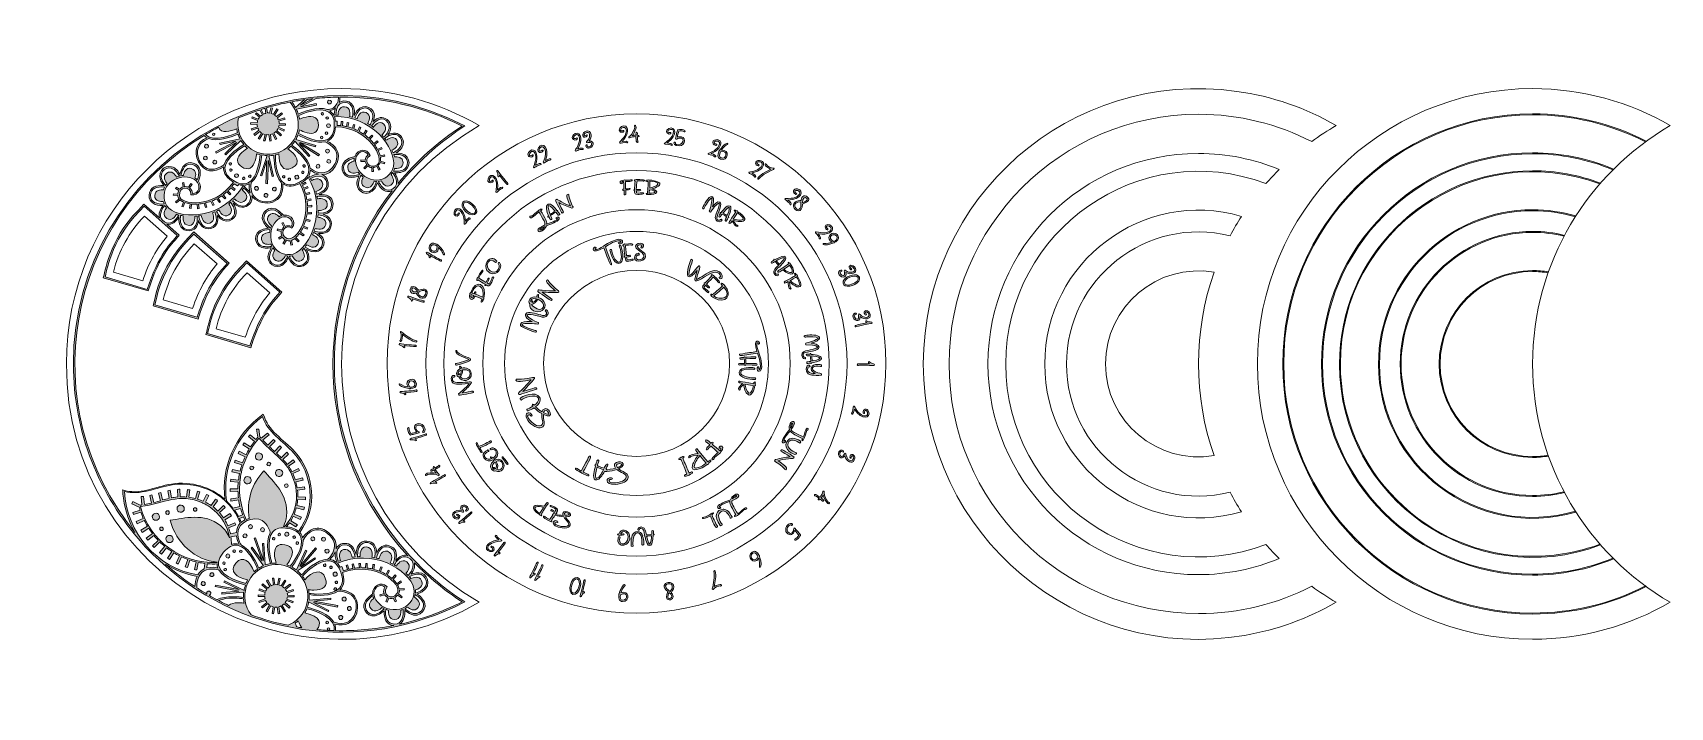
# Model space of a CAD drawing. Header units: inches. Extents: x 0.1 to 23.3, y -0.9 to 8.7.
import ezdxf

# ---------------------------------------------------------------- set-up
doc = ezdxf.new("R2010")
doc.units = ezdxf.units.IN
doc.header["$MEASUREMENT"] = 0
doc.layers.add('_U+0421_U+043B_U+043E_U+0439 1', color=7, linetype='Continuous')

msp = doc.modelspace()

# ---------------------------------------------------------------- hatches: boundary and pattern name
at = {"layer": '_U+0421_U+043B_U+043E_U+0439 1', "true_color": 0xffffff}
h = msp.add_hatch(color=7, dxfattribs=at)
h.dxf.hatch_style = 2
edge = h.paths.add_edge_path()
edge.add_spline(control_points=[(2.415, 4.65), (2.438, 4.703), (2.522, 5.046), (2.776, 5.339), (2.776, 5.339), (2.842, 5.414), (2.842, 5.414), (2.842, 5.414), (2.371, 5.831), (2.371, 5.831), (2.371, 5.831), (2.304, 5.761), (2.304, 5.761), (1.883, 5.325), (1.837, 4.882), (1.817, 4.826), (1.817, 4.826), (2.415, 4.65), (2.415, 4.65)], knot_values=[0, 0, 0, 0, 1, 1, 1, 2, 2, 2, 3, 3, 3, 4, 4, 4, 5, 5, 5, 6, 6, 6, 6], degree=3, periodic=1)
edge = h.paths.add_edge_path()
edge.add_spline(control_points=[(4.287, 0.487), (4.287, 0.487), (4.278, 0.469), (4.278, 0.469), (4.278, 0.469), (4.001, 0.606), (4.001, 0.606), (3.997, 0.581), (3.99, 0.556), (3.982, 0.531), (4.108, 0.501), (4.294, 0.431), (4.361, 0.317), (4.658, 0.222), (4.737, 0.556), (4.637, 0.675), (4.571, 0.754), (4.444, 0.76), (4.421, 0.761), (4.318, 0.69), (4.132, 0.692), (4.01, 0.71), (4.011, 0.683), (4.01, 0.657), (4.007, 0.631), (4.007, 0.631), (4.314, 0.66), (4.314, 0.66), (4.314, 0.66), (4.315, 0.639), (4.315, 0.639), (4.315, 0.639), (4.075, 0.617), (4.075, 0.617), (4.075, 0.617), (4.414, 0.554), (4.414, 0.554), (4.414, 0.554), (4.41, 0.533), (4.41, 0.533), (4.41, 0.533), (4.071, 0.596), (4.071, 0.596), (4.071, 0.596), (4.287, 0.487), (4.287, 0.487)], knot_values=[0, 0, 0, 0, 1, 1, 1, 2, 2, 2, 3, 3, 3, 4, 4, 4, 5, 5, 5, 6, 6, 6, 7, 7, 7, 8, 8, 8, 9, 9, 9, 10, 10, 10, 11, 11, 11, 12, 12, 12, 13, 13, 13, 14, 14, 14, 15, 15, 15, 15], degree=3, periodic=1)
edge = h.paths.add_edge_path()
edge.add_spline(control_points=[(4.1, 1.217), (4.1, 1.217), (3.844, 1.046), (3.844, 1.046), (3.864, 1.029), (3.883, 1.01), (3.9, 0.99), (3.939, 1.032), (4.117, 1.213), (4.275, 1.213), (4.29, 1.226), (4.369, 1.304), (4.369, 1.4), (4.369, 1.556), (4.1, 1.783), (3.921, 1.485), (3.933, 1.335), (3.796, 1.147), (3.761, 1.101), (3.785, 1.089), (3.807, 1.075), (3.826, 1.06), (3.826, 1.06), (3.956, 1.34), (3.956, 1.34), (3.956, 1.34), (3.975, 1.332), (3.975, 1.332), (3.975, 1.332), (3.874, 1.113), (3.874, 1.113), (3.874, 1.113), (4.097, 1.375), (4.097, 1.375), (4.097, 1.375), (4.113, 1.361), (4.113, 1.361), (4.113, 1.361), (3.889, 1.099), (3.889, 1.099), (3.889, 1.099), (4.09, 1.233), (4.09, 1.233), (4.09, 1.233), (4.1, 1.217), (4.1, 1.217)], knot_values=[0, 0, 0, 0, 1, 1, 1, 2, 2, 2, 3, 3, 3, 4, 4, 4, 5, 5, 5, 6, 6, 6, 7, 7, 7, 8, 8, 8, 9, 9, 9, 10, 10, 10, 11, 11, 11, 12, 12, 12, 13, 13, 13, 14, 14, 14, 15, 15, 15, 15], degree=3, periodic=1)
edge = h.paths.add_edge_path()
edge.add_spline(control_points=[(3.343, 1.436), (3.343, 1.436), (3.364, 1.438), (3.364, 1.438), (3.364, 1.438), (3.385, 1.131), (3.385, 1.131), (3.408, 1.139), (3.433, 1.146), (3.46, 1.15), (3.443, 1.207), (3.376, 1.45), (3.456, 1.586), (3.451, 1.604), (3.424, 1.714), (3.339, 1.762), (3.226, 1.828), (2.996, 1.754), (2.996, 1.581), (2.996, 1.581), (2.997, 1.553), (2.997, 1.553), (3.004, 1.483), (3.036, 1.425), (3.042, 1.415), (3.178, 1.351), (3.269, 1.14), (3.292, 1.085), (3.314, 1.099), (3.336, 1.111), (3.361, 1.121), (3.361, 1.121), (3.183, 1.372), (3.183, 1.372), (3.183, 1.372), (3.2, 1.385), (3.2, 1.385), (3.2, 1.385), (3.34, 1.188), (3.34, 1.188), (3.34, 1.188), (3.225, 1.511), (3.225, 1.511), (3.225, 1.511), (3.244, 1.518), (3.244, 1.518), (3.244, 1.518), (3.36, 1.194), (3.36, 1.194), (3.36, 1.194), (3.343, 1.436), (3.343, 1.436)], knot_values=[0, 0, 0, 0, 1, 1, 1, 2, 2, 2, 3, 3, 3, 4, 4, 4, 5, 5, 5, 6, 6, 6, 7, 7, 7, 8, 8, 8, 9, 9, 9, 10, 10, 10, 11, 11, 11, 12, 12, 12, 13, 13, 13, 14, 14, 14, 15, 15, 15, 16, 16, 16, 17, 17, 17, 17], degree=3, periodic=1)
edge = h.paths.add_edge_path()
edge.add_spline(control_points=[(2.949, 1.91), (2.968, 1.882), (2.986, 1.851), (3.003, 1.821), (3.003, 1.821), (3.062, 1.843), (3.062, 1.843), (3.051, 1.872), (3.042, 1.903), (3.033, 1.933), (3.033, 1.933), (2.949, 1.91), (2.949, 1.91)], knot_values=[0, 0, 0, 0, 1, 1, 1, 2, 2, 2, 3, 3, 3, 4, 4, 4, 4], degree=3, periodic=1)
edge = h.paths.add_edge_path()
edge.add_spline(control_points=[(3.018, 1.79), (3.026, 1.772), (3.035, 1.753), (3.042, 1.735), (3.057, 1.747), (3.074, 1.758), (3.093, 1.769), (3.086, 1.785), (3.081, 1.8), (3.074, 1.814), (3.074, 1.814), (3.018, 1.79), (3.018, 1.79)], knot_values=[0, 0, 0, 0, 1, 1, 1, 2, 2, 2, 3, 3, 3, 4, 4, 4, 4], degree=3, periodic=1)
edge = h.paths.add_edge_path()
edge.add_spline(control_points=[(1.662, 6.225), (1.662, 6.225), (1.596, 6.156), (1.596, 6.156), (1.175, 5.719), (1.129, 5.278), (1.108, 5.221), (1.108, 5.221), (1.708, 5.044), (1.708, 5.044), (1.708, 5.044), (1.739, 5.136), (1.739, 5.136), (1.887, 5.575), (2.099, 5.76), (2.135, 5.81), (2.135, 5.81), (1.662, 6.225), (1.662, 6.225)], knot_values=[0, 0, 0, 0, 1, 1, 1, 2, 2, 2, 3, 3, 3, 4, 4, 4, 5, 5, 5, 6, 6, 6, 6], degree=3, periodic=1)
edge = h.paths.add_edge_path()
edge.add_spline(control_points=[(2.736, 7.122), (2.736, 7.122), (3.026, 7.183), (3.026, 7.183), (3.015, 7.206), (3.006, 7.228), (2.997, 7.251), (2.883, 7.199), (2.7, 7.14), (2.582, 7.187), (2.301, 7.081), (2.442, 6.783), (2.587, 6.754), (2.685, 6.735), (2.785, 6.806), (2.801, 6.818), (2.844, 6.957), (3.033, 7.074), (3.082, 7.101), (3.065, 7.121), (3.051, 7.14), (3.039, 7.161), (3.039, 7.161), (2.824, 6.957), (2.824, 6.957), (2.824, 6.957), (2.81, 6.972), (2.81, 6.972), (2.81, 6.972), (2.976, 7.131), (2.976, 7.131), (2.976, 7.131), (2.686, 6.978), (2.686, 6.978), (2.686, 6.978), (2.676, 6.996), (2.676, 6.996), (2.676, 6.996), (2.967, 7.149), (2.967, 7.149), (2.967, 7.149), (2.742, 7.101), (2.742, 7.101), (2.742, 7.101), (2.736, 7.122), (2.736, 7.122)], knot_values=[0, 0, 0, 0, 1, 1, 1, 2, 2, 2, 3, 3, 3, 4, 4, 4, 5, 5, 5, 6, 6, 6, 7, 7, 7, 8, 8, 8, 9, 9, 9, 10, 10, 10, 11, 11, 11, 12, 12, 12, 13, 13, 13, 14, 14, 14, 15, 15, 15, 15], degree=3, periodic=1)
edge = h.paths.add_edge_path()
edge.add_spline(control_points=[(2.557, 6.896), (2.537, 6.864), (2.49, 6.894), (2.51, 6.926), (2.529, 6.957), (2.578, 6.926), (2.557, 6.896)], knot_values=[0, 0, 0, 0, 0.013889, 0.013889, 0.013889, 0.027778, 0.027778, 0.027778, 0.027778], degree=3, periodic=0)
edge.add_line((2.557, 6.896), (2.557, 6.896))
edge = h.paths.add_edge_path()
edge.add_spline(control_points=[(3.174, 6.665), (3.154, 6.678), (3.136, 6.649), (3.156, 6.636), (3.175, 6.624), (3.193, 6.654), (3.174, 6.665)], knot_values=[0, 0, 0, 0, 0.013889, 0.013889, 0.013889, 0.027778, 0.027778, 0.027778, 0.027778], degree=3, periodic=0)
edge.add_line((3.174, 6.665), (3.174, 6.665))
edge = h.paths.add_edge_path()
edge.add_spline(control_points=[(2.654, 6.829), (2.686, 6.81), (2.715, 6.857), (2.685, 6.876), (2.653, 6.896), (2.622, 6.849), (2.654, 6.829)], knot_values=[0, 0, 0, 0, 0.013889, 0.013889, 0.013889, 0.027778, 0.027778, 0.027778, 0.027778], degree=3, periodic=0)
edge.add_line((2.654, 6.829), (2.654, 6.829))
edge = h.paths.add_edge_path()
edge.add_spline(control_points=[(3.272, 6.454), (3.306, 6.471), (3.279, 6.521), (3.246, 6.504), (3.213, 6.487), (3.239, 6.438), (3.272, 6.454)], knot_values=[0, 0, 0, 0, 0.013889, 0.013889, 0.013889, 0.027778, 0.027778, 0.027778, 0.027778], degree=3, periodic=0)
edge.add_line((3.272, 6.454), (3.272, 6.454))
edge = h.paths.add_edge_path()
edge.add_spline(control_points=[(3.064, 6.631), (3.051, 6.611), (3.082, 6.592), (3.093, 6.612), (3.106, 6.632), (3.076, 6.65), (3.064, 6.631)], knot_values=[0, 0, 0, 0, 0.013889, 0.013889, 0.013889, 0.027778, 0.027778, 0.027778, 0.027778], degree=3, periodic=0)
edge.add_line((3.064, 6.631), (3.064, 6.631))
edge = h.paths.add_edge_path()
edge.add_spline(control_points=[(3.539, 6.482), (3.522, 6.515), (3.472, 6.489), (3.489, 6.456), (3.507, 6.424), (3.557, 6.449), (3.539, 6.482)], knot_values=[0, 0, 0, 0, 0.013889, 0.013889, 0.013889, 0.027778, 0.027778, 0.027778, 0.027778], degree=3, periodic=0)
edge.add_line((3.539, 6.482), (3.539, 6.482))
edge = h.paths.add_edge_path()
edge.add_spline(control_points=[(3.421, 6.393), (3.404, 6.426), (3.354, 6.4), (3.371, 6.367), (3.389, 6.335), (3.439, 6.361), (3.421, 6.393)], knot_values=[0, 0, 0, 0, 0.013889, 0.013889, 0.013889, 0.027778, 0.027778, 0.027778, 0.027778], degree=3, periodic=0)
edge.add_line((3.421, 6.393), (3.421, 6.393))
edge = h.paths.add_edge_path()
edge.add_spline(control_points=[(2.526, 7.093), (2.507, 7.061), (2.554, 7.032), (2.574, 7.062), (2.594, 7.094), (2.547, 7.125), (2.526, 7.093)], knot_values=[0, 0, 0, 0, 0.013889, 0.013889, 0.013889, 0.027778, 0.027778, 0.027778, 0.027778], degree=3, periodic=0)
edge.add_line((2.526, 7.093), (2.526, 7.093))
edge = h.paths.add_edge_path()
edge.add_spline(control_points=[(2.951, 6.675), (2.932, 6.643), (2.979, 6.614), (2.999, 6.644), (3.018, 6.675), (2.971, 6.707), (2.951, 6.675)], knot_values=[0, 0, 0, 0, 0.013889, 0.013889, 0.013889, 0.027778, 0.027778, 0.027778, 0.027778], degree=3, periodic=0)
edge.add_line((2.951, 6.675), (2.951, 6.675))
edge = h.paths.add_edge_path()
edge.add_spline(control_points=[(3.808, 6.625), (3.825, 6.592), (3.875, 6.618), (3.858, 6.651), (3.842, 6.685), (3.792, 6.658), (3.808, 6.625)], knot_values=[0, 0, 0, 0, 0.013889, 0.013889, 0.013889, 0.027778, 0.027778, 0.027778, 0.027778], degree=3, periodic=0)
edge.add_line((3.808, 6.625), (3.808, 6.625))
edge = h.paths.add_edge_path()
edge.add_spline(control_points=[(3.631, 6.636), (3.642, 6.615), (3.674, 6.633), (3.661, 6.653), (3.65, 6.669), (3.619, 6.657), (3.631, 6.636)], knot_values=[0, 0, 0, 0, 0.013889, 0.013889, 0.013889, 0.027778, 0.027778, 0.027778, 0.027778], degree=3, periodic=0)
edge.add_line((3.631, 6.636), (3.631, 6.636))
edge = h.paths.add_edge_path()
edge.add_spline(control_points=[(4.286, 6.835), (4.324, 6.833), (4.325, 6.889), (4.289, 6.89), (4.251, 6.892), (4.249, 6.836), (4.286, 6.835)], knot_values=[0, 0, 0, 0, 0.013889, 0.013889, 0.013889, 0.027778, 0.027778, 0.027778, 0.027778], degree=3, periodic=0)
edge.add_line((4.286, 6.835), (4.286, 6.835))
edge = h.paths.add_edge_path()
edge.add_spline(control_points=[(3.719, 6.624), (3.699, 6.612), (3.715, 6.582), (3.736, 6.593), (3.744, 6.597), (3.747, 6.608), (3.743, 6.617), (3.738, 6.625), (3.728, 6.628), (3.719, 6.624)], knot_values=[0, 0, 0, 0, 0.013889, 0.013889, 0.013889, 0.027778, 0.027778, 0.027778, 0.041667, 0.041667, 0.041667, 0.041667], degree=3, periodic=0)
edge.add_line((3.719, 6.624), (3.719, 6.624))
edge = h.paths.add_edge_path()
edge.add_spline(control_points=[(2.906, 6.753), (2.886, 6.765), (2.868, 6.736), (2.887, 6.724), (2.907, 6.711), (2.925, 6.74), (2.906, 6.753)], knot_values=[0, 0, 0, 0, 0.013889, 0.013889, 0.013889, 0.027778, 0.027778, 0.027778, 0.027778], degree=3, periodic=0)
edge.add_line((2.906, 6.753), (2.906, 6.753))
edge = h.paths.add_edge_path()
edge.add_spline(control_points=[(2.896, 6.842), (2.876, 6.854), (2.858, 6.825), (2.878, 6.812), (2.897, 6.8), (2.915, 6.829), (2.896, 6.842)], knot_values=[0, 0, 0, 0, 0.013889, 0.013889, 0.013889, 0.027778, 0.027778, 0.027778, 0.027778], degree=3, periodic=0)
edge.add_line((2.896, 6.842), (2.896, 6.842))
edge = h.paths.add_edge_path()
edge.add_spline(control_points=[(3.903, 6.7), (3.914, 6.679), (3.944, 6.696), (3.933, 6.717), (3.924, 6.736), (3.893, 6.721), (3.903, 6.7)], knot_values=[0, 0, 0, 0, 0.013889, 0.013889, 0.013889, 0.027778, 0.027778, 0.027778, 0.027778], degree=3, periodic=0)
edge.add_line((3.903, 6.7), (3.903, 6.7))
edge = h.paths.add_edge_path()
edge.add_spline(control_points=[(3.921, 6.789), (3.932, 6.768), (3.962, 6.785), (3.951, 6.806), (3.94, 6.825), (3.91, 6.81), (3.921, 6.789)], knot_values=[0, 0, 0, 0, 0.013889, 0.013889, 0.013889, 0.027778, 0.027778, 0.027778, 0.027778], degree=3, periodic=0)
edge.add_line((3.921, 6.789), (3.921, 6.789))
edge = h.paths.add_edge_path()
edge.add_spline(control_points=[(4.254, 7.371), (4.253, 7.333), (4.308, 7.332), (4.31, 7.368), (4.312, 7.406), (4.256, 7.408), (4.254, 7.371)], knot_values=[0, 0, 0, 0, 0.013889, 0.013889, 0.013889, 0.027778, 0.027778, 0.027778, 0.027778], degree=3, periodic=0)
edge.add_line((4.254, 7.371), (4.254, 7.371))
edge = h.paths.add_edge_path()
edge.add_spline(control_points=[(3.039, 5.367), (3.039, 5.367), (3.119, 5.45), (3.119, 5.45), (3.119, 5.45), (3.621, 5.007), (3.621, 5.007), (3.621, 5.007), (3.542, 4.917), (3.542, 4.917), (3.286, 4.622), (3.203, 4.275), (3.178, 4.215), (3.178, 4.215), (2.542, 4.403), (2.542, 4.403), (2.565, 4.471), (2.607, 4.921), (3.039, 5.367)], knot_values=[0, 0, 0, 0, 0.013889, 0.013889, 0.013889, 0.027778, 0.027778, 0.027778, 0.041667, 0.041667, 0.041667, 0.055556, 0.055556, 0.055556, 0.069444, 0.069444, 0.069444, 0.083333, 0.083333, 0.083333, 0.083333], degree=3, periodic=0)
edge.add_line((3.039, 5.367), (3.039, 5.367))
edge = h.paths.add_edge_path()
edge.add_spline(control_points=[(2.565, 4.418), (2.565, 4.418), (3.165, 4.242), (3.165, 4.242), (3.188, 4.294), (3.272, 4.637), (3.526, 4.931), (3.526, 4.931), (3.592, 5.006), (3.592, 5.006), (3.592, 5.006), (3.121, 5.422), (3.121, 5.422), (3.121, 5.422), (3.054, 5.353), (3.054, 5.353), (2.632, 4.917), (2.587, 4.475), (2.565, 4.418)], knot_values=[0, 0, 0, 0, 0.013889, 0.013889, 0.013889, 0.027778, 0.027778, 0.027778, 0.041667, 0.041667, 0.041667, 0.055556, 0.055556, 0.055556, 0.069444, 0.069444, 0.069444, 0.083333, 0.083333, 0.083333, 0.083333], degree=3, periodic=0)
edge.add_line((2.565, 4.418), (2.565, 4.418))
edge = h.paths.add_edge_path()
edge.add_spline(control_points=[(3.697, 0.733), (3.697, 0.733), (3.786, 0.765), (3.786, 0.765), (3.786, 0.765), (3.779, 0.785), (3.779, 0.785), (3.779, 0.785), (3.69, 0.753), (3.69, 0.753), (3.686, 0.764), (3.679, 0.775), (3.672, 0.783), (3.672, 0.783), (3.746, 0.843), (3.746, 0.843), (3.746, 0.843), (3.732, 0.86), (3.732, 0.86), (3.732, 0.86), (3.658, 0.8), (3.658, 0.8), (3.65, 0.808), (3.642, 0.817), (3.631, 0.824), (3.631, 0.824), (3.679, 0.906), (3.679, 0.906), (3.679, 0.906), (3.661, 0.917), (3.661, 0.917), (3.661, 0.917), (3.612, 0.835), (3.612, 0.835), (3.601, 0.84), (3.59, 0.844), (3.579, 0.847), (3.579, 0.847), (3.596, 0.94), (3.596, 0.94), (3.596, 0.94), (3.575, 0.944), (3.575, 0.944), (3.575, 0.944), (3.558, 0.851), (3.558, 0.851), (3.546, 0.853), (3.535, 0.853), (3.522, 0.851), (3.522, 0.851), (3.507, 0.944), (3.507, 0.944), (3.507, 0.944), (3.486, 0.942), (3.486, 0.942), (3.486, 0.942), (3.501, 0.849), (3.501, 0.849), (3.489, 0.846), (3.478, 0.842), (3.468, 0.836), (3.468, 0.836), (3.421, 0.918), (3.421, 0.918), (3.421, 0.918), (3.403, 0.908), (3.403, 0.908), (3.403, 0.908), (3.45, 0.826), (3.45, 0.826), (3.44, 0.819), (3.431, 0.812), (3.422, 0.804), (3.422, 0.804), (3.35, 0.865), (3.35, 0.865), (3.35, 0.865), (3.336, 0.85), (3.336, 0.85), (3.336, 0.85), (3.408, 0.789), (3.408, 0.789), (3.401, 0.779), (3.396, 0.769), (3.39, 0.758), (3.39, 0.758), (3.301, 0.792), (3.301, 0.792), (3.301, 0.792), (3.294, 0.772), (3.294, 0.772), (3.294, 0.772), (3.383, 0.739), (3.383, 0.739), (3.381, 0.728), (3.378, 0.715), (3.376, 0.704), (3.376, 0.704), (3.282, 0.706), (3.282, 0.706), (3.282, 0.706), (3.282, 0.685), (3.282, 0.685), (3.282, 0.685), (3.376, 0.683), (3.376, 0.683), (3.376, 0.672), (3.379, 0.66), (3.382, 0.649), (3.382, 0.649), (3.293, 0.617), (3.293, 0.617), (3.293, 0.617), (3.3, 0.597), (3.3, 0.597), (3.3, 0.597), (3.389, 0.629), (3.389, 0.629), (3.393, 0.618), (3.4, 0.608), (3.407, 0.599), (3.407, 0.599), (3.333, 0.537), (3.333, 0.537), (3.333, 0.537), (3.347, 0.521), (3.347, 0.521), (3.347, 0.521), (3.421, 0.582), (3.421, 0.582), (3.429, 0.574), (3.438, 0.565), (3.447, 0.56), (3.447, 0.56), (3.399, 0.478), (3.399, 0.478), (3.399, 0.478), (3.417, 0.467), (3.417, 0.467), (3.417, 0.467), (3.465, 0.549), (3.465, 0.549), (3.476, 0.543), (3.487, 0.539), (3.499, 0.536), (3.499, 0.536), (3.482, 0.443), (3.482, 0.443), (3.482, 0.443), (3.503, 0.439), (3.503, 0.439), (3.503, 0.439), (3.519, 0.533), (3.519, 0.533), (3.531, 0.532), (3.543, 0.532), (3.554, 0.533), (3.554, 0.533), (3.569, 0.439), (3.569, 0.439), (3.569, 0.439), (3.59, 0.442), (3.59, 0.442), (3.59, 0.442), (3.575, 0.536), (3.575, 0.536), (3.587, 0.539), (3.597, 0.543), (3.608, 0.549), (3.608, 0.549), (3.656, 0.465), (3.656, 0.465), (3.656, 0.465), (3.674, 0.475), (3.674, 0.475), (3.674, 0.475), (3.626, 0.558), (3.626, 0.558), (3.636, 0.565), (3.646, 0.572), (3.654, 0.581), (3.654, 0.581), (3.726, 0.519), (3.726, 0.519), (3.726, 0.519), (3.74, 0.535), (3.74, 0.535), (3.74, 0.535), (3.668, 0.596), (3.668, 0.596), (3.675, 0.606), (3.681, 0.615), (3.686, 0.626), (3.686, 0.626), (3.775, 0.593), (3.775, 0.593), (3.775, 0.593), (3.782, 0.612), (3.782, 0.612), (3.782, 0.612), (3.693, 0.646), (3.693, 0.646), (3.696, 0.657), (3.699, 0.669), (3.7, 0.681), (3.7, 0.681), (3.794, 0.679), (3.794, 0.679), (3.794, 0.679), (3.794, 0.7), (3.794, 0.7), (3.794, 0.7), (3.7, 0.701), (3.7, 0.701), (3.703, 0.71), (3.7, 0.721), (3.697, 0.733)], knot_values=[0, 0, 0, 0, 0.013889, 0.013889, 0.013889, 0.027778, 0.027778, 0.027778, 0.041667, 0.041667, 0.041667, 0.055556, 0.055556, 0.055556, 0.069444, 0.069444, 0.069444, 0.083333, 0.083333, 0.083333, 0.097222, 0.097222, 0.097222, 0.111111, 0.111111, 0.111111, 0.125, 0.125, 0.125, 0.138889, 0.138889, 0.138889, 0.152778, 0.152778, 0.152778, 0.166667, 0.166667, 0.166667, 0.180556, 0.180556, 0.180556, 0.194444, 0.194444, 0.194444, 0.208333, 0.208333, 0.208333, 0.222222, 0.222222, 0.222222, 0.236111, 0.236111, 0.236111, 0.25, 0.25, 0.25, 0.263889, 0.263889, 0.263889, 0.277778, 0.277778, 0.277778, 0.291667, 0.291667, 0.291667, 0.305556, 0.305556, 0.305556, 0.319444, 0.319444, 0.319444, 0.333333, 0.333333, 0.333333, 0.347222, 0.347222, 0.347222, 0.361111, 0.361111, 0.361111, 0.375, 0.375, 0.375, 0.388889, 0.388889, 0.388889, 0.402778, 0.402778, 0.402778, 0.416667, 0.416667, 0.416667, 0.430556, 0.430556, 0.430556, 0.444444, 0.444444, 0.444444, 0.458333, 0.458333, 0.458333, 0.472222, 0.472222, 0.472222, 0.486111, 0.486111, 0.486111, 0.5, 0.5, 0.5, 0.513889, 0.513889, 0.513889, 0.527778, 0.527778, 0.527778, 0.541667, 0.541667, 0.541667, 0.555556, 0.555556, 0.555556, 0.569444, 0.569444, 0.569444, 0.583333, 0.583333, 0.583333, 0.597222, 0.597222, 0.597222, 0.611111, 0.611111, 0.611111, 0.625, 0.625, 0.625, 0.638889, 0.638889, 0.638889, 0.652778, 0.652778, 0.652778, 0.666667, 0.666667, 0.666667, 0.680556, 0.680556, 0.680556, 0.694444, 0.694444, 0.694444, 0.708333, 0.708333, 0.708333, 0.722222, 0.722222, 0.722222, 0.736111, 0.736111, 0.736111, 0.75, 0.75, 0.75, 0.763889, 0.763889, 0.763889, 0.777778, 0.777778, 0.777778, 0.791667, 0.791667, 0.791667, 0.805556, 0.805556, 0.805556, 0.819444, 0.819444, 0.819444, 0.833333, 0.833333, 0.833333, 0.847222, 0.847222, 0.847222, 0.861111, 0.861111, 0.861111, 0.875, 0.875, 0.875, 0.888889, 0.888889, 0.888889, 0.902778, 0.902778, 0.902778, 0.916667, 0.916667, 0.916667, 0.930556, 0.930556, 0.930556, 0.944444, 0.944444, 0.944444, 0.958333, 0.958333, 0.958333, 0.972222, 0.972222, 0.972222, 0.986111, 0.986111, 0.986111, 1, 1, 1, 1], degree=3, periodic=0)
edge.add_line((3.697, 0.733), (3.697, 0.733))
edge = h.paths.add_edge_path()
edge.add_spline(control_points=[(2.476, 0.857), (2.489, 0.821), (2.546, 0.84), (2.532, 0.876), (2.517, 0.914), (2.463, 0.893), (2.476, 0.857)], knot_values=[0, 0, 0, 0, 0.013889, 0.013889, 0.013889, 0.027778, 0.027778, 0.027778, 0.027778], degree=3, periodic=0)
edge.add_line((2.476, 0.857), (2.476, 0.857))
edge = h.paths.add_edge_path()
edge.add_spline(control_points=[(2.429, 4.624), (2.429, 4.624), (1.792, 4.812), (1.792, 4.812), (1.815, 4.879), (1.857, 5.331), (2.289, 5.776), (2.289, 5.776), (2.369, 5.86), (2.369, 5.86), (2.369, 5.86), (2.871, 5.417), (2.871, 5.417), (2.871, 5.417), (2.792, 5.326), (2.792, 5.326), (2.537, 5.031), (2.454, 4.683), (2.429, 4.624)], knot_values=[0, 0, 0, 0, 0.013889, 0.013889, 0.013889, 0.027778, 0.027778, 0.027778, 0.041667, 0.041667, 0.041667, 0.055556, 0.055556, 0.055556, 0.069444, 0.069444, 0.069444, 0.083333, 0.083333, 0.083333, 0.083333], degree=3, periodic=0)
edge.add_line((2.429, 4.624), (2.429, 4.624))
edge = h.paths.add_edge_path()
edge.add_spline(control_points=[(2.599, 0.983), (2.611, 0.947), (2.667, 0.967), (2.654, 1.003), (2.64, 1.039), (2.585, 1.019), (2.599, 0.983)], knot_values=[0, 0, 0, 0, 0.013889, 0.013889, 0.013889, 0.027778, 0.027778, 0.027778, 0.027778], degree=3, periodic=0)
edge.add_line((2.599, 0.983), (2.599, 0.983))
edge = h.paths.add_edge_path()
edge.add_spline(control_points=[(6.207, 0.615), (6.207, 0.615), (6.222, 0.606), (6.222, 0.606), (4.749, -0.153), (2.997, 0.115), (1.825, 1.246), (1.754, 1.306), (1.69, 1.371), (1.635, 1.443), (1.028, 2.118), (0.658, 3.01), (0.658, 3.986), (0.658, 6.803), (3.65, 8.689), (6.221, 7.367), (5.044, 6.606), (4.367, 5.306), (4.367, 3.986), (4.367, 2.64), (5.072, 1.349), (6.207, 0.615)], knot_values=[0, 0, 0, 0, 0.013889, 0.013889, 0.013889, 0.027778, 0.027778, 0.027778, 0.041667, 0.041667, 0.041667, 0.055556, 0.055556, 0.055556, 0.069444, 0.069444, 0.069444, 0.083333, 0.083333, 0.083333, 0.097222, 0.097222, 0.097222, 0.097222], degree=3, periodic=0)
edge.add_line((6.207, 0.615), (6.207, 0.615))
edge = h.paths.add_edge_path()
edge.add_spline(control_points=[(5.344, 1.247), (5.281, 1.232), (5.231, 1.157), (5.217, 1.133), (5.226, 1.128), (5.236, 1.122), (5.247, 1.115), (5.261, 1.139), (5.322, 1.229), (5.394, 1.176), (5.474, 1.119), (5.403, 1.033), (5.383, 1.011), (5.397, 0.999), (5.401, 0.994), (5.414, 0.982), (5.575, 1.16), (5.426, 1.267), (5.344, 1.247)], knot_values=[0, 0, 0, 0, 0.013889, 0.013889, 0.013889, 0.027778, 0.027778, 0.027778, 0.041667, 0.041667, 0.041667, 0.055556, 0.055556, 0.055556, 0.069444, 0.069444, 0.069444, 0.083333, 0.083333, 0.083333, 0.083333], degree=3, periodic=0)
edge.add_line((5.344, 1.247), (5.344, 1.247))
edge = h.paths.add_edge_path()
edge.add_spline(control_points=[(4.925, 0.656), (4.917, 0.675), (4.914, 0.683), (4.912, 0.696), (4.885, 0.676), (4.819, 0.626), (4.808, 0.564), (4.793, 0.478), (4.907, 0.336), (5.075, 0.508), (5.064, 0.514), (5.053, 0.519), (5.043, 0.526), (5.018, 0.503), (4.943, 0.443), (4.889, 0.507), (4.829, 0.578), (4.897, 0.636), (4.925, 0.656)], knot_values=[0, 0, 0, 0, 0.013889, 0.013889, 0.013889, 0.027778, 0.027778, 0.027778, 0.041667, 0.041667, 0.041667, 0.055556, 0.055556, 0.055556, 0.069444, 0.069444, 0.069444, 0.083333, 0.083333, 0.083333, 0.083333], degree=3, periodic=0)
edge.add_line((4.925, 0.656), (4.925, 0.656))
edge = h.paths.add_edge_path()
edge.add_spline(control_points=[(5.344, 0.521), (5.45, 0.568), (5.514, 0.682), (5.497, 0.797), (5.429, 1.068), (4.911, 1.374), (4.41, 1.156), (4.425, 1.14), (4.438, 1.121), (4.45, 1.1), (4.45, 1.1), (4.474, 1.108), (4.474, 1.108), (4.474, 1.108), (4.497, 1.05), (4.497, 1.05), (4.515, 1.057), (4.533, 1.061), (4.551, 1.067), (4.551, 1.067), (4.533, 1.126), (4.533, 1.126), (4.533, 1.126), (4.553, 1.132), (4.553, 1.132), (4.553, 1.132), (4.571, 1.071), (4.571, 1.071), (4.592, 1.075), (4.611, 1.079), (4.631, 1.083), (4.631, 1.083), (4.619, 1.143), (4.619, 1.143), (4.619, 1.143), (4.64, 1.147), (4.64, 1.147), (4.64, 1.147), (4.651, 1.086), (4.651, 1.086), (4.675, 1.089), (4.699, 1.092), (4.722, 1.092), (4.722, 1.092), (4.715, 1.151), (4.715, 1.151), (4.715, 1.151), (4.736, 1.154), (4.736, 1.154), (4.736, 1.154), (4.743, 1.093), (4.743, 1.093), (4.767, 1.093), (4.789, 1.092), (4.811, 1.09), (4.811, 1.09), (4.812, 1.154), (4.812, 1.154), (4.812, 1.154), (4.833, 1.154), (4.833, 1.154), (4.833, 1.154), (4.832, 1.087), (4.832, 1.087), (4.857, 1.085), (4.882, 1.081), (4.907, 1.075), (4.907, 1.075), (4.915, 1.139), (4.915, 1.139), (4.915, 1.139), (4.936, 1.136), (4.936, 1.136), (4.936, 1.136), (4.926, 1.069), (4.926, 1.069), (4.954, 1.062), (4.979, 1.054), (5.004, 1.044), (5.004, 1.044), (5.025, 1.106), (5.025, 1.106), (5.025, 1.106), (5.044, 1.099), (5.044, 1.099), (5.044, 1.099), (5.024, 1.036), (5.024, 1.036), (5.051, 1.025), (5.076, 1.011), (5.101, 0.997), (5.101, 0.997), (5.133, 1.057), (5.133, 1.057), (5.133, 1.057), (5.151, 1.047), (5.151, 1.047), (5.151, 1.047), (5.119, 0.987), (5.119, 0.987), (5.144, 0.972), (5.165, 0.956), (5.185, 0.94), (5.185, 0.94), (5.229, 0.989), (5.229, 0.989), (5.229, 0.989), (5.244, 0.975), (5.244, 0.975), (5.244, 0.975), (5.2, 0.926), (5.2, 0.926), (5.225, 0.903), (5.24, 0.885), (5.254, 0.865), (5.254, 0.865), (5.31, 0.904), (5.31, 0.904), (5.31, 0.904), (5.322, 0.887), (5.322, 0.887), (5.322, 0.887), (5.265, 0.847), (5.265, 0.847), (5.276, 0.829), (5.283, 0.81), (5.287, 0.793), (5.287, 0.793), (5.357, 0.799), (5.357, 0.799), (5.357, 0.799), (5.358, 0.778), (5.358, 0.778), (5.358, 0.778), (5.29, 0.772), (5.29, 0.772), (5.292, 0.753), (5.287, 0.736), (5.278, 0.721), (5.278, 0.721), (5.331, 0.681), (5.331, 0.681), (5.331, 0.681), (5.318, 0.664), (5.318, 0.664), (5.318, 0.664), (5.265, 0.704), (5.265, 0.704), (5.253, 0.689), (5.238, 0.676), (5.224, 0.668), (5.224, 0.668), (5.249, 0.617), (5.249, 0.617), (5.249, 0.617), (5.229, 0.607), (5.229, 0.607), (5.229, 0.607), (5.204, 0.66), (5.204, 0.66), (5.183, 0.654), (5.163, 0.654), (5.142, 0.662), (5.142, 0.662), (5.115, 0.604), (5.115, 0.604), (5.115, 0.604), (5.096, 0.612), (5.096, 0.612), (5.096, 0.612), (5.122, 0.671), (5.122, 0.671), (5.108, 0.679), (5.094, 0.686), (5.081, 0.708), (5.081, 0.708), (5.019, 0.686), (5.019, 0.686), (5.019, 0.686), (5.012, 0.706), (5.012, 0.706), (5.012, 0.706), (5.072, 0.728), (5.072, 0.728), (5.061, 0.758), (5.067, 0.792), (5.085, 0.818), (5.05, 0.846), (5, 0.844), (4.967, 0.815), (4.831, 0.681), (5.083, 0.415), (5.344, 0.521)], knot_values=[0, 0, 0, 0, 0.013889, 0.013889, 0.013889, 0.027778, 0.027778, 0.027778, 0.041667, 0.041667, 0.041667, 0.055556, 0.055556, 0.055556, 0.069444, 0.069444, 0.069444, 0.083333, 0.083333, 0.083333, 0.097222, 0.097222, 0.097222, 0.111111, 0.111111, 0.111111, 0.125, 0.125, 0.125, 0.138889, 0.138889, 0.138889, 0.152778, 0.152778, 0.152778, 0.166667, 0.166667, 0.166667, 0.180556, 0.180556, 0.180556, 0.194444, 0.194444, 0.194444, 0.208333, 0.208333, 0.208333, 0.222222, 0.222222, 0.222222, 0.236111, 0.236111, 0.236111, 0.25, 0.25, 0.25, 0.263889, 0.263889, 0.263889, 0.277778, 0.277778, 0.277778, 0.291667, 0.291667, 0.291667, 0.305556, 0.305556, 0.305556, 0.319444, 0.319444, 0.319444, 0.333333, 0.333333, 0.333333, 0.347222, 0.347222, 0.347222, 0.361111, 0.361111, 0.361111, 0.375, 0.375, 0.375, 0.388889, 0.388889, 0.388889, 0.402778, 0.402778, 0.402778, 0.416667, 0.416667, 0.416667, 0.430556, 0.430556, 0.430556, 0.444444, 0.444444, 0.444444, 0.458333, 0.458333, 0.458333, 0.472222, 0.472222, 0.472222, 0.486111, 0.486111, 0.486111, 0.5, 0.5, 0.5, 0.513889, 0.513889, 0.513889, 0.527778, 0.527778, 0.527778, 0.541667, 0.541667, 0.541667, 0.555556, 0.555556, 0.555556, 0.569444, 0.569444, 0.569444, 0.583333, 0.583333, 0.583333, 0.597222, 0.597222, 0.597222, 0.611111, 0.611111, 0.611111, 0.625, 0.625, 0.625, 0.638889, 0.638889, 0.638889, 0.652778, 0.652778, 0.652778, 0.666667, 0.666667, 0.666667, 0.680556, 0.680556, 0.680556, 0.694444, 0.694444, 0.694444, 0.708333, 0.708333, 0.708333, 0.722222, 0.722222, 0.722222, 0.736111, 0.736111, 0.736111, 0.75, 0.75, 0.75, 0.763889, 0.763889, 0.763889, 0.777778, 0.777778, 0.777778, 0.791667, 0.791667, 0.791667, 0.805556, 0.805556, 0.805556, 0.819444, 0.819444, 0.819444, 0.833333, 0.833333, 0.833333, 0.847222, 0.847222, 0.847222, 0.861111, 0.861111, 0.861111, 0.875, 0.875, 0.875, 0.888889, 0.888889, 0.888889, 0.888889], degree=3, periodic=0)
edge.add_line((5.344, 0.521), (5.344, 0.521))
edge = h.paths.add_edge_path()
edge.add_spline(control_points=[(4.444, 0.808), (4.488, 0.86), (4.492, 0.933), (4.458, 1.028), (4.426, 1.118), (4.383, 1.15), (4.383, 1.15), (4.251, 1.269), (4.033, 1.101), (3.913, 0.972), (3.925, 0.956), (3.936, 0.939), (3.946, 0.921), (4.051, 1.035), (4.185, 1.093), (4.238, 0.944), (4.281, 0.824), (4.201, 0.775), (4.075, 0.775), (4.037, 0.775), (4.007, 0.779), (3.999, 0.781), (4.003, 0.763), (4.006, 0.746), (4.007, 0.728), (4.054, 0.722), (4.342, 0.686), (4.444, 0.808)], knot_values=[0, 0, 0, 0, 0.013889, 0.013889, 0.013889, 0.027778, 0.027778, 0.027778, 0.041667, 0.041667, 0.041667, 0.055556, 0.055556, 0.055556, 0.069444, 0.069444, 0.069444, 0.083333, 0.083333, 0.083333, 0.097222, 0.097222, 0.097222, 0.111111, 0.111111, 0.111111, 0.125, 0.125, 0.125, 0.125], degree=3, periodic=0)
edge.add_line((4.444, 0.808), (4.444, 0.808))
edge = h.paths.add_edge_path()
edge.add_spline(control_points=[(3.689, 1.133), (3.706, 1.128), (3.724, 1.121), (3.74, 1.113), (3.772, 1.154), (3.943, 1.381), (3.889, 1.529), (3.867, 1.592), (3.804, 1.633), (3.706, 1.651), (3.607, 1.669), (3.535, 1.653), (3.492, 1.603), (3.388, 1.483), (3.464, 1.206), (3.479, 1.154), (3.499, 1.157), (3.518, 1.158), (3.538, 1.158), (3.529, 1.188), (3.49, 1.328), (3.546, 1.392), (3.571, 1.421), (3.61, 1.429), (3.664, 1.419), (3.718, 1.41), (3.751, 1.386), (3.764, 1.351), (3.793, 1.271), (3.708, 1.157), (3.689, 1.133)], knot_values=[0, 0, 0, 0, 0.013889, 0.013889, 0.013889, 0.027778, 0.027778, 0.027778, 0.041667, 0.041667, 0.041667, 0.055556, 0.055556, 0.055556, 0.069444, 0.069444, 0.069444, 0.083333, 0.083333, 0.083333, 0.097222, 0.097222, 0.097222, 0.111111, 0.111111, 0.111111, 0.125, 0.125, 0.125, 0.138889, 0.138889, 0.138889, 0.138889], degree=3, periodic=0)
edge.add_line((3.689, 1.133), (3.689, 1.133))
edge = h.paths.add_edge_path()
edge.add_spline(control_points=[(2.967, 1.158), (3.069, 1.278), (3.169, 1.181), (3.228, 1.036), (3.243, 1.05), (3.258, 1.061), (3.275, 1.074), (3.256, 1.124), (3.144, 1.383), (2.99, 1.411), (2.925, 1.422), (2.858, 1.39), (2.793, 1.314), (2.728, 1.238), (2.707, 1.167), (2.728, 1.104), (2.779, 0.954), (3.054, 0.882), (3.11, 0.869), (3.117, 0.886), (3.124, 0.901), (3.133, 0.919), (2.982, 0.951), (2.864, 1.038), (2.967, 1.158)], knot_values=[0, 0, 0, 0, 0.013889, 0.013889, 0.013889, 0.027778, 0.027778, 0.027778, 0.041667, 0.041667, 0.041667, 0.055556, 0.055556, 0.055556, 0.069444, 0.069444, 0.069444, 0.083333, 0.083333, 0.083333, 0.097222, 0.097222, 0.097222, 0.111111, 0.111111, 0.111111, 0.111111], degree=3, periodic=0)
edge.add_line((2.967, 1.158), (2.967, 1.158))
edge = h.paths.add_edge_path()
edge.add_spline(control_points=[(2.035, 1.767), (2.233, 1.793), (2.514, 1.879), (2.751, 1.687), (2.808, 1.643), (2.851, 1.582), (2.875, 1.515), (2.819, 1.887), (2.497, 2.01), (2.493, 2.012), (2.158, 2.161), (1.951, 2.007), (1.614, 1.961), (1.614, 1.961), (1.612, 1.957), (1.612, 1.957), (1.742, 1.478), (2.192, 1.142), (2.699, 1.167), (2.699, 1.168), (2.699, 1.169), (2.699, 1.171), (2.397, 1.196), (2.107, 1.447), (2.035, 1.767)], knot_values=[0, 0, 0, 0, 0.013889, 0.013889, 0.013889, 0.027778, 0.027778, 0.027778, 0.041667, 0.041667, 0.041667, 0.055556, 0.055556, 0.055556, 0.069444, 0.069444, 0.069444, 0.083333, 0.083333, 0.083333, 0.097222, 0.097222, 0.097222, 0.111111, 0.111111, 0.111111, 0.111111], degree=3, periodic=0)
edge.add_line((2.035, 1.767), (2.035, 1.767))
edge = h.paths.add_edge_path()
edge.add_spline(control_points=[(2.699, 1.146), (2.656, 1.143), (2.611, 1.144), (2.558, 1.149), (2.558, 1.149), (2.554, 1.089), (2.554, 1.089), (2.617, 1.106), (2.679, 1.096), (2.711, 1.087), (2.704, 1.104), (2.699, 1.122), (2.699, 1.146)], knot_values=[0, 0, 0, 0, 0.013889, 0.013889, 0.013889, 0.027778, 0.027778, 0.027778, 0.041667, 0.041667, 0.041667, 0.055556, 0.055556, 0.055556, 0.055556], degree=3, periodic=0)
edge.add_line((2.699, 1.146), (2.699, 1.146))
edge = h.paths.add_edge_path()
edge.add_spline(control_points=[(2.904, 1.422), (2.942, 1.436), (2.978, 1.436), (3.012, 1.425), (3, 1.451), (2.982, 1.496), (2.976, 1.547), (2.976, 1.547), (2.894, 1.533), (2.894, 1.533), (2.9, 1.497), (2.903, 1.46), (2.904, 1.422)], knot_values=[0, 0, 0, 0, 0.013889, 0.013889, 0.013889, 0.027778, 0.027778, 0.027778, 0.041667, 0.041667, 0.041667, 0.055556, 0.055556, 0.055556, 0.055556], degree=3, periodic=0)
edge.add_line((2.904, 1.422), (2.904, 1.422))
edge = h.paths.add_edge_path()
edge.add_spline(control_points=[(3.686, 1.826), (3.682, 1.775), (3.665, 1.724), (3.642, 1.679), (3.647, 1.679), (3.653, 1.679), (3.658, 1.678), (3.674, 1.694), (3.688, 1.711), (3.701, 1.729), (3.701, 1.729), (3.701, 1.729), (3.701, 1.729), (3.796, 1.854), (3.843, 2.014), (3.824, 2.189), (3.815, 2.221), (3.828, 2.261), (3.746, 2.444), (3.64, 2.647), (3.487, 2.71), (3.3, 2.929), (3.299, 2.929), (3.296, 2.929), (3.294, 2.928), (3.206, 2.829), (3.139, 2.729), (3.072, 2.546), (3.072, 2.546), (3.072, 2.546), (3.072, 2.546), (3.062, 2.517), (3.054, 2.486), (3.047, 2.456), (3.047, 2.456), (3.047, 2.456), (3.047, 2.456), (3.047, 2.453), (3.033, 2.403), (3.026, 2.333), (3.026, 2.333), (3.026, 2.333), (3.026, 2.333), (3.026, 2.321), (2.982, 2.068), (3.114, 1.776), (3.137, 1.786), (3.146, 1.789), (3.157, 1.792), (3.115, 2.037), (3.193, 2.289), (3.365, 2.469), (3.494, 2.319), (3.718, 2.132), (3.686, 1.826)], knot_values=[0, 0, 0, 0, 0.013889, 0.013889, 0.013889, 0.027778, 0.027778, 0.027778, 0.041667, 0.041667, 0.041667, 0.055556, 0.055556, 0.055556, 0.069444, 0.069444, 0.069444, 0.083333, 0.083333, 0.083333, 0.097222, 0.097222, 0.097222, 0.111111, 0.111111, 0.111111, 0.125, 0.125, 0.125, 0.138889, 0.138889, 0.138889, 0.152778, 0.152778, 0.152778, 0.166667, 0.166667, 0.166667, 0.180556, 0.180556, 0.180556, 0.194444, 0.194444, 0.194444, 0.208333, 0.208333, 0.208333, 0.222222, 0.222222, 0.222222, 0.236111, 0.236111, 0.236111, 0.25, 0.25, 0.25, 0.25], degree=3, periodic=0)
edge.add_line((3.686, 1.826), (3.686, 1.826))
edge = h.paths.add_edge_path()
edge.add_spline(control_points=[(3.683, 1.675), (3.744, 1.667), (3.811, 1.649), (3.857, 1.608), (4.113, 1.951), (4.058, 2.421), (3.789, 2.721), (3.637, 2.889), (3.414, 3.019), (3.344, 3.238), (2.967, 2.961), (2.772, 2.506), (2.833, 2.04), (2.868, 2.008), (2.899, 1.974), (2.926, 1.936), (2.926, 1.936), (3.025, 1.96), (3.025, 1.96), (3.018, 1.992), (3.011, 2.022), (3.007, 2.054), (3.007, 2.054), (2.897, 2.037), (2.897, 2.037), (2.897, 2.037), (2.893, 2.072), (2.893, 2.072), (2.893, 2.072), (3.004, 2.086), (3.004, 2.086), (3, 2.118), (2.999, 2.149), (2.997, 2.181), (2.997, 2.181), (2.886, 2.176), (2.886, 2.176), (2.886, 2.176), (2.885, 2.211), (2.885, 2.211), (2.885, 2.211), (2.996, 2.211), (2.996, 2.211), (2.996, 2.243), (2.997, 2.275), (3, 2.307), (3, 2.307), (2.889, 2.317), (2.889, 2.317), (2.889, 2.317), (2.893, 2.35), (2.893, 2.35), (2.893, 2.35), (3.004, 2.337), (3.004, 2.337), (3.008, 2.369), (3.012, 2.4), (3.019, 2.432), (3.019, 2.432), (2.911, 2.456), (2.911, 2.456), (2.911, 2.456), (2.919, 2.489), (2.919, 2.489), (2.919, 2.489), (3.026, 2.463), (3.026, 2.463), (3.033, 2.493), (3.042, 2.524), (3.053, 2.554), (3.053, 2.554), (2.947, 2.587), (2.947, 2.587), (2.947, 2.587), (2.958, 2.621), (2.958, 2.621), (2.958, 2.621), (3.062, 2.582), (3.062, 2.582), (3.074, 2.611), (3.085, 2.64), (3.099, 2.669), (3.099, 2.669), (3, 2.715), (3, 2.715), (3, 2.715), (3.015, 2.746), (3.015, 2.746), (3.015, 2.746), (3.111, 2.696), (3.111, 2.696), (3.125, 2.725), (3.142, 2.753), (3.158, 2.781), (3.158, 2.781), (3.065, 2.837), (3.065, 2.837), (3.065, 2.837), (3.083, 2.867), (3.083, 2.867), (3.083, 2.867), (3.174, 2.807), (3.174, 2.807), (3.192, 2.833), (3.21, 2.86), (3.231, 2.886), (3.231, 2.886), (3.146, 2.954), (3.146, 2.954), (3.146, 2.954), (3.168, 2.981), (3.168, 2.981), (3.168, 2.981), (3.25, 2.911), (3.25, 2.911), (3.26, 2.922), (3.268, 2.933), (3.278, 2.944), (3.278, 2.944), (3.261, 3.058), (3.261, 3.058), (3.272, 3.06), (3.283, 3.061), (3.294, 3.062), (3.294, 3.062), (3.308, 2.951), (3.308, 2.951), (3.314, 2.944), (3.319, 2.939), (3.325, 2.932), (3.325, 2.932), (3.418, 3.004), (3.418, 3.004), (3.417, 3.006), (3.436, 2.981), (3.438, 2.979), (3.438, 2.979), (3.349, 2.906), (3.349, 2.906), (3.371, 2.881), (3.396, 2.856), (3.419, 2.832), (3.419, 2.832), (3.5, 2.911), (3.5, 2.911), (3.5, 2.911), (3.524, 2.889), (3.524, 2.889), (3.524, 2.889), (3.443, 2.81), (3.443, 2.81), (3.478, 2.776), (3.494, 2.762), (3.518, 2.742), (3.518, 2.742), (3.593, 2.822), (3.593, 2.822), (3.593, 2.822), (3.617, 2.8), (3.617, 2.8), (3.617, 2.8), (3.542, 2.719), (3.542, 2.719), (3.565, 2.697), (3.589, 2.675), (3.612, 2.653), (3.612, 2.653), (3.69, 2.731), (3.69, 2.731), (3.69, 2.731), (3.714, 2.706), (3.714, 2.706), (3.714, 2.706), (3.635, 2.631), (3.635, 2.631), (3.653, 2.611), (3.667, 2.599), (3.696, 2.56), (3.696, 2.56), (3.782, 2.624), (3.782, 2.624), (3.782, 2.624), (3.803, 2.594), (3.803, 2.594), (3.803, 2.594), (3.714, 2.535), (3.714, 2.535), (3.732, 2.51), (3.747, 2.483), (3.762, 2.456), (3.762, 2.456), (3.857, 2.503), (3.857, 2.503), (3.857, 2.503), (3.872, 2.471), (3.872, 2.471), (3.872, 2.471), (3.776, 2.428), (3.776, 2.428), (3.79, 2.399), (3.801, 2.369), (3.811, 2.339), (3.811, 2.339), (3.914, 2.371), (3.914, 2.371), (3.914, 2.371), (3.924, 2.337), (3.924, 2.337), (3.924, 2.337), (3.819, 2.31), (3.819, 2.31), (3.828, 2.282), (3.833, 2.253), (3.837, 2.225), (3.837, 2.225), (3.944, 2.24), (3.944, 2.24), (3.944, 2.24), (3.949, 2.206), (3.949, 2.206), (3.949, 2.206), (3.843, 2.194), (3.843, 2.194), (3.847, 2.163), (3.849, 2.131), (3.847, 2.099), (3.847, 2.099), (3.957, 2.094), (3.957, 2.094), (3.957, 2.094), (3.956, 2.058), (3.956, 2.058), (3.956, 2.058), (3.846, 2.067), (3.846, 2.067), (3.844, 2.04), (3.842, 2.012), (3.833, 1.974), (3.833, 1.974), (3.942, 1.95), (3.942, 1.95), (3.942, 1.95), (3.933, 1.914), (3.933, 1.914), (3.933, 1.914), (3.825, 1.943), (3.825, 1.943), (3.817, 1.912), (3.807, 1.883), (3.794, 1.854), (3.794, 1.854), (3.897, 1.811), (3.897, 1.811), (3.897, 1.811), (3.882, 1.778), (3.882, 1.778), (3.882, 1.778), (3.782, 1.826), (3.782, 1.826), (3.768, 1.797), (3.765, 1.782), (3.747, 1.756), (3.747, 1.756), (3.842, 1.7), (3.842, 1.7), (3.833, 1.69), (3.826, 1.681), (3.821, 1.671), (3.821, 1.671), (3.729, 1.731), (3.729, 1.731), (3.719, 1.715), (3.696, 1.689), (3.683, 1.675)], knot_values=[0, 0, 0, 0, 0.013889, 0.013889, 0.013889, 0.027778, 0.027778, 0.027778, 0.041667, 0.041667, 0.041667, 0.055556, 0.055556, 0.055556, 0.069444, 0.069444, 0.069444, 0.083333, 0.083333, 0.083333, 0.097222, 0.097222, 0.097222, 0.111111, 0.111111, 0.111111, 0.125, 0.125, 0.125, 0.138889, 0.138889, 0.138889, 0.152778, 0.152778, 0.152778, 0.166667, 0.166667, 0.166667, 0.180556, 0.180556, 0.180556, 0.194444, 0.194444, 0.194444, 0.208333, 0.208333, 0.208333, 0.222222, 0.222222, 0.222222, 0.236111, 0.236111, 0.236111, 0.25, 0.25, 0.25, 0.263889, 0.263889, 0.263889, 0.277778, 0.277778, 0.277778, 0.291667, 0.291667, 0.291667, 0.305556, 0.305556, 0.305556, 0.319444, 0.319444, 0.319444, 0.333333, 0.333333, 0.333333, 0.347222, 0.347222, 0.347222, 0.361111, 0.361111, 0.361111, 0.375, 0.375, 0.375, 0.388889, 0.388889, 0.388889, 0.402778, 0.402778, 0.402778, 0.416667, 0.416667, 0.416667, 0.430556, 0.430556, 0.430556, 0.444444, 0.444444, 0.444444, 0.458333, 0.458333, 0.458333, 0.472222, 0.472222, 0.472222, 0.486111, 0.486111, 0.486111, 0.5, 0.5, 0.5, 0.513889, 0.513889, 0.513889, 0.527778, 0.527778, 0.527778, 0.541667, 0.541667, 0.541667, 0.555556, 0.555556, 0.555556, 0.569444, 0.569444, 0.569444, 0.583333, 0.583333, 0.583333, 0.597222, 0.597222, 0.597222, 0.611111, 0.611111, 0.611111, 0.625, 0.625, 0.625, 0.638889, 0.638889, 0.638889, 0.652778, 0.652778, 0.652778, 0.666667, 0.666667, 0.666667, 0.680556, 0.680556, 0.680556, 0.694444, 0.694444, 0.694444, 0.708333, 0.708333, 0.708333, 0.722222, 0.722222, 0.722222, 0.736111, 0.736111, 0.736111, 0.75, 0.75, 0.75, 0.763889, 0.763889, 0.763889, 0.777778, 0.777778, 0.777778, 0.791667, 0.791667, 0.791667, 0.805556, 0.805556, 0.805556, 0.819444, 0.819444, 0.819444, 0.833333, 0.833333, 0.833333, 0.847222, 0.847222, 0.847222, 0.861111, 0.861111, 0.861111, 0.875, 0.875, 0.875, 0.888889, 0.888889, 0.888889, 0.902778, 0.902778, 0.902778, 0.916667, 0.916667, 0.916667, 0.930556, 0.930556, 0.930556, 0.944444, 0.944444, 0.944444, 0.958333, 0.958333, 0.958333, 0.972222, 0.972222, 0.972222, 0.986111, 0.986111, 0.986111, 1, 1, 1, 1.013889, 1.013889, 1.013889, 1.027778, 1.027778, 1.027778, 1.041667, 1.041667, 1.041667, 1.055556, 1.055556, 1.055556, 1.069444, 1.069444, 1.069444, 1.083333, 1.083333, 1.083333, 1.097222, 1.097222, 1.097222, 1.111111, 1.111111, 1.111111, 1.125, 1.125, 1.125, 1.138889, 1.138889, 1.138889, 1.152778, 1.152778, 1.152778, 1.166667, 1.166667, 1.166667, 1.180556, 1.180556, 1.180556, 1.194444, 1.194444, 1.194444, 1.208333, 1.208333, 1.208333, 1.222222, 1.222222, 1.222222, 1.236111, 1.236111, 1.236111, 1.25, 1.25, 1.25, 1.263889, 1.263889, 1.263889, 1.263889], degree=3, periodic=0)
edge.add_line((3.683, 1.675), (3.683, 1.675))
edge = h.paths.add_edge_path()
edge.add_spline(control_points=[(4.378, 1.317), (4.364, 1.279), (4.337, 1.244), (4.301, 1.211), (4.333, 1.207), (4.362, 1.194), (4.392, 1.171), (4.394, 1.172), (4.397, 1.174), (4.4, 1.175), (4.379, 1.232), (4.374, 1.279), (4.378, 1.317)], knot_values=[0, 0, 0, 0, 0.013889, 0.013889, 0.013889, 0.027778, 0.027778, 0.027778, 0.041667, 0.041667, 0.041667, 0.055556, 0.055556, 0.055556, 0.055556], degree=3, periodic=0)
edge.add_line((4.378, 1.317), (4.378, 1.317))
edge = h.paths.add_edge_path()
edge.add_spline(control_points=[(4.496, 1.349), (4.587, 1.375), (4.613, 1.271), (4.618, 1.24), (4.632, 1.243), (4.646, 1.244), (4.66, 1.246), (4.656, 1.275), (4.636, 1.363), (4.581, 1.4), (4.51, 1.447), (4.336, 1.406), (4.421, 1.183), (4.432, 1.188), (4.443, 1.192), (4.453, 1.196), (4.443, 1.222), (4.411, 1.324), (4.496, 1.349)], knot_values=[0, 0, 0, 0, 0.013889, 0.013889, 0.013889, 0.027778, 0.027778, 0.027778, 0.041667, 0.041667, 0.041667, 0.055556, 0.055556, 0.055556, 0.069444, 0.069444, 0.069444, 0.083333, 0.083333, 0.083333, 0.083333], degree=3, periodic=0)
edge.add_line((4.496, 1.349), (4.496, 1.349))
edge = h.paths.add_edge_path()
edge.add_spline(control_points=[(4.901, 1.242), (4.915, 1.24), (4.929, 1.238), (4.943, 1.235), (4.982, 1.468), (4.801, 1.481), (4.743, 1.419), (4.693, 1.368), (4.696, 1.268), (4.697, 1.249), (4.708, 1.25), (4.721, 1.25), (4.732, 1.251), (4.731, 1.267), (4.726, 1.393), (4.822, 1.387), (4.918, 1.382), (4.906, 1.269), (4.901, 1.242)], knot_values=[0, 0, 0, 0, 0.013889, 0.013889, 0.013889, 0.027778, 0.027778, 0.027778, 0.041667, 0.041667, 0.041667, 0.055556, 0.055556, 0.055556, 0.069444, 0.069444, 0.069444, 0.083333, 0.083333, 0.083333, 0.083333], degree=3, periodic=0)
edge.add_line((4.901, 1.242), (4.901, 1.242))
edge = h.paths.add_edge_path()
edge.add_spline(control_points=[(5.161, 1.162), (5.174, 1.157), (5.185, 1.151), (5.197, 1.144), (5.243, 1.243), (5.247, 1.351), (5.14, 1.385), (5.043, 1.415), (4.987, 1.326), (4.967, 1.229), (4.978, 1.226), (4.989, 1.224), (5.001, 1.221), (5.008, 1.249), (5.037, 1.351), (5.121, 1.325), (5.218, 1.294), (5.171, 1.181), (5.161, 1.162)], knot_values=[0, 0, 0, 0, 0.013889, 0.013889, 0.013889, 0.027778, 0.027778, 0.027778, 0.041667, 0.041667, 0.041667, 0.055556, 0.055556, 0.055556, 0.069444, 0.069444, 0.069444, 0.083333, 0.083333, 0.083333, 0.083333], degree=3, periodic=0)
edge.add_line((5.161, 1.162), (5.161, 1.162))
edge = h.paths.add_edge_path()
edge.add_spline(control_points=[(5.369, 0.51), (5.544, 0.35), (5.649, 0.499), (5.632, 0.578), (5.617, 0.646), (5.535, 0.699), (5.515, 0.71), (5.512, 0.697), (5.51, 0.685), (5.506, 0.674), (5.536, 0.654), (5.608, 0.596), (5.558, 0.529), (5.507, 0.458), (5.435, 0.508), (5.406, 0.533), (5.394, 0.525), (5.382, 0.517), (5.369, 0.51)], knot_values=[0, 0, 0, 0, 0.013889, 0.013889, 0.013889, 0.027778, 0.027778, 0.027778, 0.041667, 0.041667, 0.041667, 0.055556, 0.055556, 0.055556, 0.069444, 0.069444, 0.069444, 0.083333, 0.083333, 0.083333, 0.083333], degree=3, periodic=0)
edge.add_line((5.369, 0.51), (5.369, 0.51))
edge = h.paths.add_edge_path()
edge.add_spline(control_points=[(5.518, 0.733), (5.747, 0.797), (5.681, 0.967), (5.6, 0.994), (5.537, 1.015), (5.457, 0.978), (5.432, 0.965), (5.44, 0.957), (5.447, 0.947), (5.454, 0.937), (5.486, 0.953), (5.574, 0.986), (5.606, 0.908), (5.64, 0.825), (5.556, 0.787), (5.521, 0.776), (5.521, 0.763), (5.519, 0.749), (5.518, 0.733)], knot_values=[0, 0, 0, 0, 0.013889, 0.013889, 0.013889, 0.027778, 0.027778, 0.027778, 0.041667, 0.041667, 0.041667, 0.055556, 0.055556, 0.055556, 0.069444, 0.069444, 0.069444, 0.083333, 0.083333, 0.083333, 0.083333], degree=3, periodic=0)
edge.add_line((5.518, 0.733), (5.518, 0.733))
edge = h.paths.add_edge_path()
edge.add_spline(control_points=[(5.194, 6.703), (5.188, 6.693), (5.181, 6.683), (5.174, 6.674), (5.193, 6.644), (5.238, 6.568), (5.169, 6.526), (5.099, 6.482), (5.051, 6.551), (5.035, 6.585), (5.022, 6.581), (5.008, 6.579), (4.994, 6.576), (5.008, 6.549), (5.047, 6.478), (5.106, 6.458), (5.182, 6.433), (5.333, 6.518), (5.194, 6.703)], knot_values=[0, 0, 0, 0, 0.013889, 0.013889, 0.013889, 0.027778, 0.027778, 0.027778, 0.041667, 0.041667, 0.041667, 0.055556, 0.055556, 0.055556, 0.069444, 0.069444, 0.069444, 0.083333, 0.083333, 0.083333, 0.083333], degree=3, periodic=0)
edge.add_line((5.194, 6.703), (5.194, 6.703))
edge = h.paths.add_edge_path()
edge.add_spline(control_points=[(4.65, 6.907), (4.433, 6.858), (4.486, 6.697), (4.56, 6.665), (4.621, 6.639), (4.708, 6.674), (4.728, 6.683), (4.719, 6.692), (4.712, 6.7), (4.706, 6.71), (4.674, 6.697), (4.586, 6.672), (4.561, 6.749), (4.535, 6.832), (4.615, 6.86), (4.646, 6.867), (4.646, 6.888), (4.647, 6.894), (4.65, 6.907)], knot_values=[0, 0, 0, 0, 0.013889, 0.013889, 0.013889, 0.027778, 0.027778, 0.027778, 0.041667, 0.041667, 0.041667, 0.055556, 0.055556, 0.055556, 0.069444, 0.069444, 0.069444, 0.083333, 0.083333, 0.083333, 0.083333], degree=3, periodic=0)
edge.add_line((4.65, 6.907), (4.65, 6.907))
edge = h.paths.add_edge_path()
edge.add_spline(control_points=[(4.776, 6.64), (4.765, 6.649), (4.756, 6.657), (4.746, 6.667), (4.731, 6.639), (4.696, 6.565), (4.715, 6.507), (4.74, 6.428), (4.899, 6.356), (4.967, 6.578), (4.956, 6.578), (4.943, 6.579), (4.932, 6.581), (4.921, 6.55), (4.885, 6.464), (4.808, 6.494), (4.726, 6.526), (4.76, 6.61), (4.776, 6.64)], knot_values=[0, 0, 0, 0, 0.013889, 0.013889, 0.013889, 0.027778, 0.027778, 0.027778, 0.041667, 0.041667, 0.041667, 0.055556, 0.055556, 0.055556, 0.069444, 0.069444, 0.069444, 0.083333, 0.083333, 0.083333, 0.083333], degree=3, periodic=0)
edge.add_line((4.776, 6.64), (4.776, 6.64))
edge = h.paths.add_edge_path()
edge.add_spline(control_points=[(4.972, 6.596), (5.068, 6.596), (5.179, 6.668), (5.208, 6.789), (5.244, 7.056), (4.889, 7.519), (4.367, 7.499), (4.375, 7.479), (4.379, 7.458), (4.382, 7.433), (4.382, 7.433), (4.406, 7.433), (4.406, 7.433), (4.406, 7.433), (4.406, 7.374), (4.406, 7.374), (4.424, 7.372), (4.442, 7.371), (4.46, 7.369), (4.46, 7.369), (4.465, 7.429), (4.465, 7.429), (4.465, 7.429), (4.486, 7.428), (4.486, 7.428), (4.486, 7.428), (4.481, 7.368), (4.481, 7.368), (4.5, 7.365), (4.519, 7.361), (4.538, 7.357), (4.538, 7.357), (4.55, 7.413), (4.55, 7.413), (4.55, 7.413), (4.571, 7.408), (4.571, 7.408), (4.571, 7.408), (4.558, 7.351), (4.558, 7.351), (4.581, 7.346), (4.601, 7.339), (4.622, 7.332), (4.622, 7.332), (4.637, 7.386), (4.637, 7.386), (4.637, 7.386), (4.657, 7.381), (4.657, 7.381), (4.657, 7.381), (4.642, 7.325), (4.642, 7.325), (4.663, 7.317), (4.682, 7.308), (4.701, 7.299), (4.701, 7.299), (4.725, 7.354), (4.725, 7.354), (4.725, 7.354), (4.744, 7.346), (4.744, 7.346), (4.744, 7.346), (4.721, 7.289), (4.721, 7.289), (4.743, 7.276), (4.762, 7.264), (4.782, 7.251), (4.782, 7.251), (4.812, 7.304), (4.812, 7.304), (4.812, 7.304), (4.831, 7.294), (4.831, 7.294), (4.831, 7.294), (4.799, 7.24), (4.799, 7.24), (4.821, 7.225), (4.84, 7.208), (4.858, 7.19), (4.858, 7.19), (4.897, 7.236), (4.897, 7.236), (4.897, 7.236), (4.912, 7.222), (4.912, 7.222), (4.912, 7.222), (4.872, 7.176), (4.872, 7.176), (4.893, 7.156), (4.911, 7.136), (4.926, 7.115), (4.926, 7.115), (4.974, 7.156), (4.974, 7.156), (4.974, 7.156), (4.987, 7.14), (4.987, 7.14), (4.987, 7.14), (4.939, 7.099), (4.939, 7.099), (4.956, 7.076), (4.969, 7.054), (4.981, 7.032), (4.981, 7.032), (5.036, 7.06), (5.036, 7.06), (5.036, 7.06), (5.046, 7.042), (5.046, 7.042), (5.046, 7.042), (4.99, 7.015), (4.99, 7.015), (5.004, 6.986), (5.011, 6.964), (5.017, 6.942), (5.017, 6.942), (5.081, 6.957), (5.081, 6.957), (5.081, 6.957), (5.085, 6.936), (5.085, 6.936), (5.085, 6.936), (5.021, 6.921), (5.021, 6.921), (5.024, 6.9), (5.024, 6.882), (5.021, 6.865), (5.021, 6.865), (5.083, 6.846), (5.083, 6.846), (5.083, 6.846), (5.078, 6.826), (5.078, 6.826), (5.078, 6.826), (5.015, 6.846), (5.015, 6.846), (5.01, 6.829), (5, 6.814), (4.986, 6.804), (4.986, 6.804), (5.018, 6.749), (5.018, 6.749), (5.018, 6.749), (5, 6.737), (5, 6.737), (5, 6.737), (4.968, 6.792), (4.968, 6.792), (4.951, 6.782), (4.935, 6.776), (4.918, 6.775), (4.918, 6.775), (4.922, 6.721), (4.922, 6.721), (4.922, 6.721), (4.901, 6.719), (4.901, 6.719), (4.901, 6.719), (4.897, 6.775), (4.897, 6.775), (4.876, 6.776), (4.858, 6.785), (4.843, 6.799), (4.843, 6.799), (4.799, 6.756), (4.799, 6.756), (4.799, 6.756), (4.785, 6.771), (4.785, 6.771), (4.785, 6.771), (4.829, 6.814), (4.829, 6.814), (4.825, 6.819), (4.811, 6.833), (4.806, 6.861), (4.806, 6.861), (4.743, 6.862), (4.743, 6.862), (4.743, 6.862), (4.743, 6.883), (4.743, 6.883), (4.743, 6.883), (4.804, 6.882), (4.804, 6.882), (4.806, 6.914), (4.822, 6.942), (4.849, 6.957), (4.828, 6.993), (4.783, 7.01), (4.743, 6.996), (4.574, 6.922), (4.703, 6.596), (4.972, 6.596)], knot_values=[0, 0, 0, 0, 0.013889, 0.013889, 0.013889, 0.027778, 0.027778, 0.027778, 0.041667, 0.041667, 0.041667, 0.055556, 0.055556, 0.055556, 0.069444, 0.069444, 0.069444, 0.083333, 0.083333, 0.083333, 0.097222, 0.097222, 0.097222, 0.111111, 0.111111, 0.111111, 0.125, 0.125, 0.125, 0.138889, 0.138889, 0.138889, 0.152778, 0.152778, 0.152778, 0.166667, 0.166667, 0.166667, 0.180556, 0.180556, 0.180556, 0.194444, 0.194444, 0.194444, 0.208333, 0.208333, 0.208333, 0.222222, 0.222222, 0.222222, 0.236111, 0.236111, 0.236111, 0.25, 0.25, 0.25, 0.263889, 0.263889, 0.263889, 0.277778, 0.277778, 0.277778, 0.291667, 0.291667, 0.291667, 0.305556, 0.305556, 0.305556, 0.319444, 0.319444, 0.319444, 0.333333, 0.333333, 0.333333, 0.347222, 0.347222, 0.347222, 0.361111, 0.361111, 0.361111, 0.375, 0.375, 0.375, 0.388889, 0.388889, 0.388889, 0.402778, 0.402778, 0.402778, 0.416667, 0.416667, 0.416667, 0.430556, 0.430556, 0.430556, 0.444444, 0.444444, 0.444444, 0.458333, 0.458333, 0.458333, 0.472222, 0.472222, 0.472222, 0.486111, 0.486111, 0.486111, 0.5, 0.5, 0.5, 0.513889, 0.513889, 0.513889, 0.527778, 0.527778, 0.527778, 0.541667, 0.541667, 0.541667, 0.555556, 0.555556, 0.555556, 0.569444, 0.569444, 0.569444, 0.583333, 0.583333, 0.583333, 0.597222, 0.597222, 0.597222, 0.611111, 0.611111, 0.611111, 0.625, 0.625, 0.625, 0.638889, 0.638889, 0.638889, 0.652778, 0.652778, 0.652778, 0.666667, 0.666667, 0.666667, 0.680556, 0.680556, 0.680556, 0.694444, 0.694444, 0.694444, 0.708333, 0.708333, 0.708333, 0.722222, 0.722222, 0.722222, 0.736111, 0.736111, 0.736111, 0.75, 0.75, 0.75, 0.763889, 0.763889, 0.763889, 0.777778, 0.777778, 0.777778, 0.791667, 0.791667, 0.791667, 0.805556, 0.805556, 0.805556, 0.819444, 0.819444, 0.819444, 0.833333, 0.833333, 0.833333, 0.847222, 0.847222, 0.847222, 0.861111, 0.861111, 0.861111, 0.875, 0.875, 0.875, 0.888889, 0.888889, 0.888889, 0.888889], degree=3, periodic=0)
edge.add_line((4.972, 6.596), (4.972, 6.596))
edge = h.paths.add_edge_path()
edge.add_spline(control_points=[(3.436, 6.094), (3.496, 6.158), (3.56, 6.1), (3.581, 6.076), (3.599, 6.087), (3.607, 6.09), (3.619, 6.093), (3.472, 6.26), (3.356, 6.133), (3.364, 6.054), (3.371, 5.987), (3.443, 5.928), (3.46, 5.915), (3.464, 5.926), (3.468, 5.937), (3.472, 5.949), (3.446, 5.972), (3.382, 6.036), (3.436, 6.094)], knot_values=[0, 0, 0, 0, 0.013889, 0.013889, 0.013889, 0.027778, 0.027778, 0.027778, 0.041667, 0.041667, 0.041667, 0.055556, 0.055556, 0.055556, 0.069444, 0.069444, 0.069444, 0.083333, 0.083333, 0.083333, 0.083333], degree=3, periodic=0)
edge.add_line((3.436, 6.094), (3.436, 6.094))
edge = h.paths.add_edge_path()
edge.add_spline(control_points=[(3.444, 5.853), (3.446, 5.867), (3.449, 5.879), (3.451, 5.893), (3.225, 5.892), (3.246, 5.721), (3.311, 5.675), (3.365, 5.637), (3.457, 5.653), (3.479, 5.657), (3.474, 5.667), (3.469, 5.676), (3.465, 5.687), (3.433, 5.682), (3.34, 5.674), (3.332, 5.754), (3.322, 5.84), (3.41, 5.853), (3.444, 5.853)], knot_values=[0, 0, 0, 0, 0.013889, 0.013889, 0.013889, 0.027778, 0.027778, 0.027778, 0.041667, 0.041667, 0.041667, 0.055556, 0.055556, 0.055556, 0.069444, 0.069444, 0.069444, 0.083333, 0.083333, 0.083333, 0.083333], degree=3, periodic=0)
edge.add_line((3.444, 5.853), (3.444, 5.853))
edge = h.paths.add_edge_path()
edge.add_spline(control_points=[(3.521, 5.601), (3.511, 5.611), (3.503, 5.622), (3.494, 5.633), (3.435, 5.55), (3.413, 5.454), (3.504, 5.403), (3.592, 5.353), (3.664, 5.429), (3.703, 5.518), (3.692, 5.519), (3.679, 5.521), (3.668, 5.522), (3.653, 5.492), (3.606, 5.415), (3.536, 5.454), (3.463, 5.496), (3.5, 5.572), (3.521, 5.601)], knot_values=[0, 0, 0, 0, 0.013889, 0.013889, 0.013889, 0.027778, 0.027778, 0.027778, 0.041667, 0.041667, 0.041667, 0.055556, 0.055556, 0.055556, 0.069444, 0.069444, 0.069444, 0.083333, 0.083333, 0.083333, 0.083333], degree=3, periodic=0)
edge.add_line((3.521, 5.601), (3.521, 5.601))
edge = h.paths.add_edge_path()
edge.add_spline(control_points=[(3.783, 5.547), (4.035, 5.644), (4.268, 6.182), (3.992, 6.637), (3.971, 6.608), (3.939, 6.581), (3.897, 6.557), (3.899, 6.554), (3.906, 6.539), (3.907, 6.537), (3.907, 6.537), (3.958, 6.565), (3.958, 6.565), (3.958, 6.565), (3.968, 6.547), (3.968, 6.547), (3.968, 6.547), (3.915, 6.518), (3.915, 6.518), (3.924, 6.501), (3.925, 6.499), (3.931, 6.482), (3.931, 6.482), (3.985, 6.506), (3.985, 6.506), (3.985, 6.506), (3.993, 6.486), (3.993, 6.486), (3.993, 6.486), (3.937, 6.461), (3.937, 6.461), (3.944, 6.443), (3.95, 6.424), (3.956, 6.406), (3.956, 6.406), (4.011, 6.422), (4.011, 6.422), (4.011, 6.422), (4.017, 6.403), (4.017, 6.403), (4.017, 6.403), (3.961, 6.386), (3.961, 6.386), (3.967, 6.364), (3.971, 6.342), (3.975, 6.319), (3.975, 6.319), (4.031, 6.332), (4.031, 6.332), (4.031, 6.332), (4.036, 6.311), (4.036, 6.311), (4.036, 6.311), (3.979, 6.297), (3.979, 6.297), (3.982, 6.275), (3.983, 6.253), (3.985, 6.232), (3.985, 6.232), (4.044, 6.239), (4.044, 6.239), (4.044, 6.239), (4.047, 6.218), (4.047, 6.218), (4.047, 6.218), (3.985, 6.211), (3.985, 6.211), (3.985, 6.186), (3.983, 6.162), (3.981, 6.139), (3.981, 6.139), (4.042, 6.137), (4.042, 6.137), (4.042, 6.137), (4.042, 6.117), (4.042, 6.117), (4.042, 6.117), (3.978, 6.118), (3.978, 6.118), (3.974, 6.092), (3.969, 6.067), (3.962, 6.042), (3.962, 6.042), (4.022, 6.029), (4.022, 6.029), (4.022, 6.029), (4.018, 6.008), (4.018, 6.008), (4.018, 6.008), (3.957, 6.021), (3.957, 6.021), (3.949, 5.993), (3.94, 5.967), (3.929, 5.943), (3.929, 5.943), (3.989, 5.921), (3.989, 5.921), (3.989, 5.921), (3.982, 5.901), (3.982, 5.901), (3.982, 5.901), (3.922, 5.925), (3.922, 5.925), (3.911, 5.9), (3.897, 5.878), (3.885, 5.857), (3.885, 5.857), (3.936, 5.821), (3.936, 5.821), (3.936, 5.821), (3.924, 5.804), (3.924, 5.804), (3.924, 5.804), (3.872, 5.84), (3.872, 5.84), (3.854, 5.814), (3.837, 5.797), (3.821, 5.782), (3.821, 5.782), (3.865, 5.733), (3.865, 5.733), (3.865, 5.733), (3.85, 5.719), (3.85, 5.719), (3.85, 5.719), (3.806, 5.768), (3.806, 5.768), (3.789, 5.756), (3.772, 5.746), (3.757, 5.74), (3.757, 5.74), (3.771, 5.676), (3.771, 5.676), (3.771, 5.676), (3.75, 5.672), (3.75, 5.672), (3.75, 5.672), (3.736, 5.736), (3.736, 5.736), (3.718, 5.733), (3.701, 5.735), (3.686, 5.742), (3.686, 5.742), (3.653, 5.686), (3.653, 5.686), (3.653, 5.686), (3.635, 5.697), (3.635, 5.697), (3.635, 5.697), (3.667, 5.751), (3.667, 5.751), (3.65, 5.761), (3.637, 5.774), (3.628, 5.787), (3.628, 5.787), (3.582, 5.757), (3.582, 5.757), (3.582, 5.757), (3.571, 5.775), (3.571, 5.775), (3.571, 5.775), (3.618, 5.806), (3.618, 5.806), (3.61, 5.824), (3.608, 5.844), (3.612, 5.865), (3.612, 5.865), (3.554, 5.883), (3.554, 5.883), (3.554, 5.883), (3.56, 5.903), (3.56, 5.903), (3.56, 5.903), (3.619, 5.885), (3.619, 5.885), (3.622, 5.889), (3.628, 5.91), (3.65, 5.928), (3.65, 5.928), (3.621, 5.983), (3.621, 5.983), (3.621, 5.983), (3.639, 5.993), (3.639, 5.993), (3.639, 5.993), (3.667, 5.939), (3.667, 5.939), (3.694, 5.953), (3.728, 5.951), (3.754, 5.937), (3.776, 5.974), (3.769, 6.021), (3.738, 6.049), (3.589, 6.168), (3.371, 5.889), (3.5, 5.657), (3.56, 5.565), (3.675, 5.518), (3.783, 5.547)], knot_values=[0, 0, 0, 0, 0.013889, 0.013889, 0.013889, 0.027778, 0.027778, 0.027778, 0.041667, 0.041667, 0.041667, 0.055556, 0.055556, 0.055556, 0.069444, 0.069444, 0.069444, 0.083333, 0.083333, 0.083333, 0.097222, 0.097222, 0.097222, 0.111111, 0.111111, 0.111111, 0.125, 0.125, 0.125, 0.138889, 0.138889, 0.138889, 0.152778, 0.152778, 0.152778, 0.166667, 0.166667, 0.166667, 0.180556, 0.180556, 0.180556, 0.194444, 0.194444, 0.194444, 0.208333, 0.208333, 0.208333, 0.222222, 0.222222, 0.222222, 0.236111, 0.236111, 0.236111, 0.25, 0.25, 0.25, 0.263889, 0.263889, 0.263889, 0.277778, 0.277778, 0.277778, 0.291667, 0.291667, 0.291667, 0.305556, 0.305556, 0.305556, 0.319444, 0.319444, 0.319444, 0.333333, 0.333333, 0.333333, 0.347222, 0.347222, 0.347222, 0.361111, 0.361111, 0.361111, 0.375, 0.375, 0.375, 0.388889, 0.388889, 0.388889, 0.402778, 0.402778, 0.402778, 0.416667, 0.416667, 0.416667, 0.430556, 0.430556, 0.430556, 0.444444, 0.444444, 0.444444, 0.458333, 0.458333, 0.458333, 0.472222, 0.472222, 0.472222, 0.486111, 0.486111, 0.486111, 0.5, 0.5, 0.5, 0.513889, 0.513889, 0.513889, 0.527778, 0.527778, 0.527778, 0.541667, 0.541667, 0.541667, 0.555556, 0.555556, 0.555556, 0.569444, 0.569444, 0.569444, 0.583333, 0.583333, 0.583333, 0.597222, 0.597222, 0.597222, 0.611111, 0.611111, 0.611111, 0.625, 0.625, 0.625, 0.638889, 0.638889, 0.638889, 0.652778, 0.652778, 0.652778, 0.666667, 0.666667, 0.666667, 0.680556, 0.680556, 0.680556, 0.694444, 0.694444, 0.694444, 0.708333, 0.708333, 0.708333, 0.722222, 0.722222, 0.722222, 0.736111, 0.736111, 0.736111, 0.75, 0.75, 0.75, 0.763889, 0.763889, 0.763889, 0.777778, 0.777778, 0.777778, 0.791667, 0.791667, 0.791667, 0.805556, 0.805556, 0.805556, 0.819444, 0.819444, 0.819444, 0.833333, 0.833333, 0.833333, 0.847222, 0.847222, 0.847222, 0.861111, 0.861111, 0.861111, 0.875, 0.875, 0.875, 0.888889, 0.888889, 0.888889, 0.902778, 0.902778, 0.902778, 0.916667, 0.916667, 0.916667, 0.916667], degree=3, periodic=0)
edge.add_line((3.783, 5.547), (3.783, 5.547))
edge = h.paths.add_edge_path()
edge.add_spline(control_points=[(2.597, 5.986), (2.503, 5.958), (2.479, 6.074), (2.476, 6.093), (2.464, 6.092), (2.45, 6.089), (2.438, 6.087), (2.442, 6.067), (2.46, 5.974), (2.518, 5.936), (2.585, 5.893), (2.753, 5.933), (2.668, 6.146), (2.658, 6.142), (2.647, 6.137), (2.636, 6.133), (2.646, 6.108), (2.679, 6.012), (2.597, 5.986)], knot_values=[0, 0, 0, 0, 0.013889, 0.013889, 0.013889, 0.027778, 0.027778, 0.027778, 0.041667, 0.041667, 0.041667, 0.055556, 0.055556, 0.055556, 0.069444, 0.069444, 0.069444, 0.083333, 0.083333, 0.083333, 0.083333], degree=3, periodic=0)
edge.add_line((2.597, 5.986), (2.597, 5.986))
edge = h.paths.add_edge_path()
edge.add_spline(control_points=[(3.074, 6.522), (3.064, 6.524), (3.043, 6.522), (3.007, 6.533), (3.007, 6.533), (2.992, 6.513), (2.992, 6.513), (2.992, 6.513), (2.942, 6.546), (2.942, 6.546), (2.931, 6.531), (2.919, 6.517), (2.908, 6.504), (2.908, 6.504), (2.956, 6.467), (2.956, 6.467), (2.956, 6.467), (2.943, 6.45), (2.943, 6.45), (2.943, 6.45), (2.894, 6.487), (2.894, 6.487), (2.881, 6.472), (2.868, 6.458), (2.854, 6.446), (2.854, 6.446), (2.894, 6.404), (2.894, 6.404), (2.894, 6.404), (2.879, 6.389), (2.879, 6.389), (2.879, 6.389), (2.837, 6.431), (2.837, 6.431), (2.821, 6.415), (2.803, 6.401), (2.786, 6.387), (2.786, 6.387), (2.824, 6.344), (2.824, 6.344), (2.824, 6.344), (2.808, 6.331), (2.808, 6.331), (2.808, 6.331), (2.769, 6.375), (2.769, 6.375), (2.751, 6.363), (2.732, 6.35), (2.714, 6.34), (2.714, 6.34), (2.749, 6.29), (2.749, 6.29), (2.749, 6.29), (2.732, 6.279), (2.732, 6.279), (2.732, 6.279), (2.696, 6.332), (2.696, 6.332), (2.674, 6.321), (2.653, 6.311), (2.631, 6.301), (2.631, 6.301), (2.658, 6.246), (2.658, 6.246), (2.658, 6.246), (2.64, 6.236), (2.64, 6.236), (2.64, 6.236), (2.611, 6.294), (2.611, 6.294), (2.586, 6.285), (2.561, 6.278), (2.536, 6.272), (2.536, 6.272), (2.553, 6.212), (2.553, 6.212), (2.553, 6.212), (2.533, 6.207), (2.533, 6.207), (2.533, 6.207), (2.517, 6.268), (2.517, 6.268), (2.489, 6.262), (2.461, 6.258), (2.436, 6.257), (2.436, 6.257), (2.443, 6.193), (2.443, 6.193), (2.443, 6.193), (2.422, 6.19), (2.422, 6.19), (2.422, 6.19), (2.415, 6.256), (2.415, 6.256), (2.387, 6.254), (2.361, 6.256), (2.337, 6.257), (2.337, 6.257), (2.331, 6.194), (2.331, 6.194), (2.331, 6.194), (2.31, 6.197), (2.31, 6.197), (2.31, 6.197), (2.317, 6.26), (2.317, 6.26), (2.285, 6.264), (2.262, 6.271), (2.242, 6.278), (2.242, 6.278), (2.219, 6.215), (2.219, 6.215), (2.219, 6.215), (2.2, 6.222), (2.2, 6.222), (2.2, 6.222), (2.222, 6.285), (2.222, 6.285), (2.204, 6.293), (2.187, 6.303), (2.175, 6.315), (2.175, 6.315), (2.124, 6.272), (2.124, 6.272), (2.124, 6.272), (2.11, 6.289), (2.11, 6.289), (2.11, 6.289), (2.16, 6.331), (2.16, 6.331), (2.149, 6.344), (2.142, 6.361), (2.142, 6.378), (2.142, 6.378), (2.078, 6.381), (2.078, 6.381), (2.078, 6.381), (2.079, 6.401), (2.079, 6.401), (2.079, 6.401), (2.143, 6.399), (2.143, 6.399), (2.144, 6.418), (2.149, 6.435), (2.157, 6.45), (2.157, 6.45), (2.11, 6.478), (2.11, 6.478), (2.11, 6.478), (2.119, 6.496), (2.119, 6.496), (2.119, 6.496), (2.168, 6.468), (2.168, 6.468), (2.181, 6.483), (2.197, 6.494), (2.218, 6.5), (2.218, 6.5), (2.207, 6.56), (2.207, 6.56), (2.207, 6.56), (2.228, 6.564), (2.228, 6.564), (2.228, 6.564), (2.239, 6.503), (2.239, 6.503), (2.239, 6.503), (2.239, 6.503), (2.239, 6.503), (2.257, 6.506), (2.275, 6.503), (2.292, 6.496), (2.292, 6.496), (2.328, 6.547), (2.328, 6.547), (2.328, 6.547), (2.344, 6.535), (2.344, 6.535), (2.344, 6.535), (2.31, 6.485), (2.31, 6.485), (2.335, 6.465), (2.349, 6.436), (2.349, 6.406), (2.39, 6.403), (2.429, 6.431), (2.439, 6.472), (2.475, 6.658), (2.126, 6.722), (1.982, 6.5), (1.925, 6.404), (1.938, 6.281), (2.012, 6.199), (2.215, 6.021), (2.8, 6.065), (3.074, 6.522)], knot_values=[0, 0, 0, 0, 0.013889, 0.013889, 0.013889, 0.027778, 0.027778, 0.027778, 0.041667, 0.041667, 0.041667, 0.055556, 0.055556, 0.055556, 0.069444, 0.069444, 0.069444, 0.083333, 0.083333, 0.083333, 0.097222, 0.097222, 0.097222, 0.111111, 0.111111, 0.111111, 0.125, 0.125, 0.125, 0.138889, 0.138889, 0.138889, 0.152778, 0.152778, 0.152778, 0.166667, 0.166667, 0.166667, 0.180556, 0.180556, 0.180556, 0.194444, 0.194444, 0.194444, 0.208333, 0.208333, 0.208333, 0.222222, 0.222222, 0.222222, 0.236111, 0.236111, 0.236111, 0.25, 0.25, 0.25, 0.263889, 0.263889, 0.263889, 0.277778, 0.277778, 0.277778, 0.291667, 0.291667, 0.291667, 0.305556, 0.305556, 0.305556, 0.319444, 0.319444, 0.319444, 0.333333, 0.333333, 0.333333, 0.347222, 0.347222, 0.347222, 0.361111, 0.361111, 0.361111, 0.375, 0.375, 0.375, 0.388889, 0.388889, 0.388889, 0.402778, 0.402778, 0.402778, 0.416667, 0.416667, 0.416667, 0.430556, 0.430556, 0.430556, 0.444444, 0.444444, 0.444444, 0.458333, 0.458333, 0.458333, 0.472222, 0.472222, 0.472222, 0.486111, 0.486111, 0.486111, 0.5, 0.5, 0.5, 0.513889, 0.513889, 0.513889, 0.527778, 0.527778, 0.527778, 0.541667, 0.541667, 0.541667, 0.555556, 0.555556, 0.555556, 0.569444, 0.569444, 0.569444, 0.583333, 0.583333, 0.583333, 0.597222, 0.597222, 0.597222, 0.611111, 0.611111, 0.611111, 0.625, 0.625, 0.625, 0.638889, 0.638889, 0.638889, 0.652778, 0.652778, 0.652778, 0.666667, 0.666667, 0.666667, 0.680556, 0.680556, 0.680556, 0.694444, 0.694444, 0.694444, 0.708333, 0.708333, 0.708333, 0.722222, 0.722222, 0.722222, 0.736111, 0.736111, 0.736111, 0.75, 0.75, 0.75, 0.763889, 0.763889, 0.763889, 0.777778, 0.777778, 0.777778, 0.791667, 0.791667, 0.791667, 0.805556, 0.805556, 0.805556, 0.819444, 0.819444, 0.819444, 0.833333, 0.833333, 0.833333, 0.847222, 0.847222, 0.847222, 0.861111, 0.861111, 0.861111, 0.875, 0.875, 0.875, 0.888889, 0.888889, 0.888889, 0.902778, 0.902778, 0.902778, 0.902778], degree=3, periodic=0)
edge.add_line((3.074, 6.522), (3.074, 6.522))
edge = h.paths.add_edge_path()
edge.add_spline(control_points=[(2.218, 6.09), (2.201, 6.093), (2.197, 6.093), (2.181, 6.096), (2.176, 6.068), (2.169, 5.982), (2.21, 5.932), (2.261, 5.869), (2.432, 5.857), (2.417, 6.086), (2.406, 6.085), (2.394, 6.085), (2.383, 6.083), (2.385, 6.057), (2.387, 5.953), (2.301, 5.954), (2.204, 5.957), (2.214, 6.067), (2.218, 6.09)], knot_values=[0, 0, 0, 0, 0.013889, 0.013889, 0.013889, 0.027778, 0.027778, 0.027778, 0.041667, 0.041667, 0.041667, 0.055556, 0.055556, 0.055556, 0.069444, 0.069444, 0.069444, 0.083333, 0.083333, 0.083333, 0.083333], degree=3, periodic=0)
edge.add_line((2.218, 6.09), (2.218, 6.09))
edge = h.paths.add_edge_path()
edge.add_spline(control_points=[(1.951, 6.003), (2.035, 5.949), (2.108, 6.017), (2.154, 6.101), (2.143, 6.104), (2.133, 6.107), (2.122, 6.111), (2.104, 6.081), (2.053, 6.008), (1.988, 6.051), (1.914, 6.097), (1.96, 6.174), (1.982, 6.201), (1.974, 6.212), (1.965, 6.225), (1.958, 6.236), (1.892, 6.157), (1.864, 6.06), (1.951, 6.003)], knot_values=[0, 0, 0, 0, 0.013889, 0.013889, 0.013889, 0.027778, 0.027778, 0.027778, 0.041667, 0.041667, 0.041667, 0.055556, 0.055556, 0.055556, 0.069444, 0.069444, 0.069444, 0.083333, 0.083333, 0.083333, 0.083333], degree=3, periodic=0)
edge.add_line((1.951, 6.003), (1.951, 6.003))
edge = h.paths.add_edge_path()
edge.add_spline(control_points=[(1.985, 6.696), (2.057, 6.743), (2.108, 6.671), (2.125, 6.64), (2.137, 6.644), (2.151, 6.649), (2.164, 6.653), (2.149, 6.681), (2.107, 6.75), (2.047, 6.767), (1.967, 6.79), (1.822, 6.694), (1.968, 6.518), (1.975, 6.528), (1.982, 6.536), (1.989, 6.546), (1.969, 6.572), (1.918, 6.65), (1.985, 6.696)], knot_values=[0, 0, 0, 0, 0.013889, 0.013889, 0.013889, 0.027778, 0.027778, 0.027778, 0.041667, 0.041667, 0.041667, 0.055556, 0.055556, 0.055556, 0.069444, 0.069444, 0.069444, 0.083333, 0.083333, 0.083333, 0.083333], degree=3, periodic=0)
edge.add_line((1.985, 6.696), (1.985, 6.696))
edge = h.paths.add_edge_path()
edge.add_spline(control_points=[(1.814, 6.376), (1.817, 6.461), (1.901, 6.461), (1.938, 6.458), (1.942, 6.471), (1.947, 6.483), (1.953, 6.496), (1.851, 6.51), (1.756, 6.485), (1.753, 6.381), (1.749, 6.279), (1.849, 6.251), (1.947, 6.258), (1.943, 6.269), (1.939, 6.281), (1.935, 6.292), (1.903, 6.29), (1.811, 6.294), (1.814, 6.376)], knot_values=[0, 0, 0, 0, 0.013889, 0.013889, 0.013889, 0.027778, 0.027778, 0.027778, 0.041667, 0.041667, 0.041667, 0.055556, 0.055556, 0.055556, 0.069444, 0.069444, 0.069444, 0.083333, 0.083333, 0.083333, 0.083333], degree=3, periodic=0)
edge.add_line((1.814, 6.376), (1.814, 6.376))
edge = h.paths.add_edge_path()
edge.add_spline(control_points=[(2.386, 6.625), (2.404, 6.614), (2.41, 6.608), (2.418, 6.6), (2.454, 6.694), (2.451, 6.792), (2.351, 6.819), (2.254, 6.846), (2.203, 6.753), (2.187, 6.658), (2.199, 6.66), (2.21, 6.661), (2.221, 6.662), (2.228, 6.694), (2.254, 6.783), (2.332, 6.761), (2.418, 6.737), (2.397, 6.654), (2.386, 6.625)], knot_values=[0, 0, 0, 0, 0.013889, 0.013889, 0.013889, 0.027778, 0.027778, 0.027778, 0.041667, 0.041667, 0.041667, 0.055556, 0.055556, 0.055556, 0.069444, 0.069444, 0.069444, 0.083333, 0.083333, 0.083333, 0.083333], degree=3, periodic=0)
edge.add_line((2.386, 6.625), (2.386, 6.625))
edge = h.paths.add_edge_path()
edge.add_spline(control_points=[(2.69, 6.157), (2.703, 6.131), (2.743, 6.056), (2.803, 6.036), (2.881, 6.01), (3.033, 6.097), (2.892, 6.281), (2.883, 6.274), (2.874, 6.267), (2.865, 6.26), (2.876, 6.246), (2.946, 6.151), (2.868, 6.103), (2.789, 6.054), (2.737, 6.147), (2.726, 6.174), (2.714, 6.167), (2.703, 6.162), (2.69, 6.157)], knot_values=[0, 0, 0, 0, 0.013889, 0.013889, 0.013889, 0.027778, 0.027778, 0.027778, 0.041667, 0.041667, 0.041667, 0.055556, 0.055556, 0.055556, 0.069444, 0.069444, 0.069444, 0.083333, 0.083333, 0.083333, 0.083333], degree=3, periodic=0)
edge.add_line((2.69, 6.157), (2.69, 6.157))
edge = h.paths.add_edge_path()
edge.add_spline(control_points=[(2.919, 6.303), (2.992, 6.231), (3.082, 6.192), (3.149, 6.272), (3.213, 6.347), (3.153, 6.428), (3.074, 6.483), (3.068, 6.474), (3.061, 6.464), (3.054, 6.456), (3.076, 6.44), (3.158, 6.376), (3.104, 6.311), (3.046, 6.24), (2.967, 6.31), (2.947, 6.329), (2.938, 6.319), (2.929, 6.311), (2.919, 6.303)], knot_values=[0, 0, 0, 0, 0.013889, 0.013889, 0.013889, 0.027778, 0.027778, 0.027778, 0.041667, 0.041667, 0.041667, 0.055556, 0.055556, 0.055556, 0.069444, 0.069444, 0.069444, 0.083333, 0.083333, 0.083333, 0.083333], degree=3, periodic=0)
edge.add_line((2.919, 6.303), (2.919, 6.303))
edge = h.paths.add_edge_path()
edge.add_spline(control_points=[(3.158, 6.546), (3.14, 6.536), (3.122, 6.529), (3.1, 6.525), (3.096, 6.518), (3.089, 6.507), (3.085, 6.501), (3.103, 6.489), (3.144, 6.458), (3.171, 6.417), (3.154, 6.465), (3.156, 6.517), (3.158, 6.546)], knot_values=[0, 0, 0, 0, 0.013889, 0.013889, 0.013889, 0.027778, 0.027778, 0.027778, 0.041667, 0.041667, 0.041667, 0.055556, 0.055556, 0.055556, 0.055556], degree=3, periodic=0)
edge.add_line((3.158, 6.546), (3.158, 6.546))
edge = h.paths.add_edge_path()
edge.add_spline(control_points=[(3.312, 6.956), (3.294, 6.96), (3.278, 6.965), (3.26, 6.972), (3.257, 6.943), (3.242, 6.804), (3.168, 6.767), (3.1, 6.732), (2.986, 6.808), (2.989, 6.881), (2.992, 6.961), (3.108, 7.033), (3.133, 7.047), (3.119, 7.058), (3.107, 7.071), (3.094, 7.083), (3.051, 7.058), (2.817, 6.917), (2.812, 6.765), (2.81, 6.701), (2.85, 6.643), (2.932, 6.59), (2.996, 6.55), (3.072, 6.522), (3.14, 6.557), (3.278, 6.629), (3.308, 6.904), (3.312, 6.956)], knot_values=[0, 0, 0, 0, 0.013889, 0.013889, 0.013889, 0.027778, 0.027778, 0.027778, 0.041667, 0.041667, 0.041667, 0.055556, 0.055556, 0.055556, 0.069444, 0.069444, 0.069444, 0.083333, 0.083333, 0.083333, 0.097222, 0.097222, 0.097222, 0.111111, 0.111111, 0.111111, 0.125, 0.125, 0.125, 0.125], degree=3, periodic=0)
edge.add_line((3.312, 6.956), (3.312, 6.956))
edge = h.paths.add_edge_path()
edge.add_spline(control_points=[(3.56, 6.349), (3.624, 6.421), (3.615, 6.536), (3.612, 6.564), (3.512, 6.669), (3.507, 6.893), (3.507, 6.95), (3.483, 6.946), (3.458, 6.943), (3.433, 6.943), (3.433, 6.943), (3.503, 6.654), (3.503, 6.654), (3.503, 6.654), (3.482, 6.65), (3.482, 6.65), (3.482, 6.65), (3.429, 6.874), (3.429, 6.874), (3.429, 6.874), (3.415, 6.546), (3.415, 6.546), (3.415, 6.546), (3.394, 6.547), (3.394, 6.547), (3.394, 6.547), (3.408, 6.875), (3.408, 6.875), (3.408, 6.875), (3.337, 6.657), (3.337, 6.657), (3.337, 6.657), (3.318, 6.664), (3.318, 6.664), (3.318, 6.664), (3.41, 6.946), (3.41, 6.946), (3.396, 6.947), (3.376, 6.947), (3.336, 6.954), (3.331, 6.897), (3.303, 6.658), (3.185, 6.564), (3.135, 6.262), (3.463, 6.24), (3.56, 6.349)], knot_values=[0, 0, 0, 0, 0.013889, 0.013889, 0.013889, 0.027778, 0.027778, 0.027778, 0.041667, 0.041667, 0.041667, 0.055556, 0.055556, 0.055556, 0.069444, 0.069444, 0.069444, 0.083333, 0.083333, 0.083333, 0.097222, 0.097222, 0.097222, 0.111111, 0.111111, 0.111111, 0.125, 0.125, 0.125, 0.138889, 0.138889, 0.138889, 0.152778, 0.152778, 0.152778, 0.166667, 0.166667, 0.166667, 0.180556, 0.180556, 0.180556, 0.194444, 0.194444, 0.194444, 0.208333, 0.208333, 0.208333, 0.208333], degree=3, periodic=0)
edge.add_line((3.56, 6.349), (3.56, 6.349))
edge = h.paths.add_edge_path()
edge.add_spline(control_points=[(3.66, 6.55), (3.714, 6.517), (3.785, 6.521), (3.871, 6.567), (3.956, 6.611), (4.001, 6.667), (4.004, 6.731), (4.012, 6.883), (3.789, 7.047), (3.747, 7.078), (3.735, 7.065), (3.722, 7.053), (3.707, 7.042), (3.829, 6.957), (3.9, 6.839), (3.767, 6.769), (3.635, 6.7), (3.578, 6.821), (3.578, 6.969), (3.561, 6.964), (3.544, 6.958), (3.528, 6.954), (3.526, 6.904), (3.532, 6.631), (3.66, 6.55)], knot_values=[0, 0, 0, 0, 0.013889, 0.013889, 0.013889, 0.027778, 0.027778, 0.027778, 0.041667, 0.041667, 0.041667, 0.055556, 0.055556, 0.055556, 0.069444, 0.069444, 0.069444, 0.083333, 0.083333, 0.083333, 0.097222, 0.097222, 0.097222, 0.111111, 0.111111, 0.111111, 0.111111], degree=3, periodic=0)
edge.add_line((3.66, 6.55), (3.66, 6.55))
edge = h.paths.add_edge_path()
edge.add_spline(control_points=[(4.004, 6.657), (4.008, 6.65), (4.012, 6.643), (4.017, 6.637), (4.065, 6.667), (4.107, 6.679), (4.143, 6.681), (4.107, 6.689), (4.067, 6.708), (4.026, 6.739), (4.025, 6.711), (4.018, 6.685), (4.004, 6.657)], knot_values=[0, 0, 0, 0, 0.013889, 0.013889, 0.013889, 0.027778, 0.027778, 0.027778, 0.041667, 0.041667, 0.041667, 0.055556, 0.055556, 0.055556, 0.055556], degree=3, periodic=0)
edge.add_line((4.004, 6.657), (4.004, 6.657))
edge = h.paths.add_edge_path()
edge.add_spline(control_points=[(3.725, 5.518), (3.812, 5.308), (3.967, 5.392), (3.983, 5.471), (3.996, 5.533), (3.951, 5.606), (3.936, 5.629), (3.928, 5.621), (3.921, 5.613), (3.911, 5.604), (3.929, 5.575), (3.971, 5.496), (3.901, 5.457), (3.826, 5.414), (3.782, 5.492), (3.767, 5.522), (3.753, 5.519), (3.739, 5.518), (3.725, 5.518)], knot_values=[0, 0, 0, 0, 0.013889, 0.013889, 0.013889, 0.027778, 0.027778, 0.027778, 0.041667, 0.041667, 0.041667, 0.055556, 0.055556, 0.055556, 0.069444, 0.069444, 0.069444, 0.083333, 0.083333, 0.083333, 0.083333], degree=3, periodic=0)
edge.add_line((3.725, 5.518), (3.725, 5.518))
edge = h.paths.add_edge_path()
edge.add_spline(control_points=[(3.95, 5.646), (4.136, 5.515), (4.222, 5.667), (4.194, 5.743), (4.172, 5.803), (4.096, 5.84), (4.071, 5.851), (4.067, 5.842), (4.062, 5.831), (4.057, 5.821), (4.082, 5.81), (4.174, 5.762), (4.133, 5.687), (4.089, 5.606), (3.997, 5.662), (3.975, 5.678), (3.964, 5.665), (3.961, 5.66), (3.95, 5.646)], knot_values=[0, 0, 0, 0, 0.013889, 0.013889, 0.013889, 0.027778, 0.027778, 0.027778, 0.041667, 0.041667, 0.041667, 0.055556, 0.055556, 0.055556, 0.069444, 0.069444, 0.069444, 0.083333, 0.083333, 0.083333, 0.083333], degree=3, periodic=0)
edge.add_line((3.95, 5.646), (3.95, 5.646))
edge = h.paths.add_edge_path()
edge.add_spline(control_points=[(4.079, 5.872), (4.297, 5.8), (4.337, 5.972), (4.285, 6.039), (4.246, 6.087), (4.162, 6.1), (4.135, 6.103), (4.133, 6.092), (4.132, 6.081), (4.131, 6.069), (4.158, 6.067), (4.26, 6.051), (4.243, 5.967), (4.225, 5.871), (4.113, 5.903), (4.092, 5.91), (4.087, 5.897), (4.083, 5.885), (4.079, 5.872)], knot_values=[0, 0, 0, 0, 0.013889, 0.013889, 0.013889, 0.027778, 0.027778, 0.027778, 0.041667, 0.041667, 0.041667, 0.055556, 0.055556, 0.055556, 0.069444, 0.069444, 0.069444, 0.083333, 0.083333, 0.083333, 0.083333], degree=3, periodic=0)
edge.add_line((4.079, 5.872), (4.079, 5.872))
edge = h.paths.add_edge_path()
edge.add_spline(control_points=[(4.287, 6.34), (4.233, 6.382), (4.139, 6.368), (4.119, 6.364), (4.122, 6.353), (4.124, 6.342), (4.125, 6.331), (4.14, 6.333), (4.258, 6.351), (4.265, 6.26), (4.271, 6.165), (4.162, 6.165), (4.136, 6.167), (4.136, 6.153), (4.135, 6.139), (4.135, 6.126), (4.365, 6.115), (4.351, 6.292), (4.287, 6.34)], knot_values=[0, 0, 0, 0, 0.013889, 0.013889, 0.013889, 0.027778, 0.027778, 0.027778, 0.041667, 0.041667, 0.041667, 0.055556, 0.055556, 0.055556, 0.069444, 0.069444, 0.069444, 0.083333, 0.083333, 0.083333, 0.083333], degree=3, periodic=0)
edge.add_line((4.287, 6.34), (4.287, 6.34))
edge = h.paths.add_edge_path()
edge.add_spline(control_points=[(4.25, 6.492), (4.287, 6.565), (4.226, 6.725), (4.026, 6.619), (4.032, 6.61), (4.037, 6.6), (4.042, 6.59), (4.067, 6.603), (4.16, 6.646), (4.193, 6.567), (4.229, 6.482), (4.132, 6.446), (4.103, 6.436), (4.107, 6.424), (4.11, 6.411), (4.113, 6.399), (4.14, 6.406), (4.221, 6.433), (4.25, 6.492)], knot_values=[0, 0, 0, 0, 0.013889, 0.013889, 0.013889, 0.027778, 0.027778, 0.027778, 0.041667, 0.041667, 0.041667, 0.055556, 0.055556, 0.055556, 0.069444, 0.069444, 0.069444, 0.083333, 0.083333, 0.083333, 0.083333], degree=3, periodic=0)
edge.add_line((4.25, 6.492), (4.25, 6.492))
edge = h.paths.add_edge_path()
edge.add_spline(control_points=[(4.396, 6.986), (4.365, 7.081), (4.254, 7.131), (4.235, 7.139), (4.117, 7.112), (3.954, 7.179), (3.849, 7.24), (3.84, 7.217), (3.829, 7.194), (3.818, 7.172), (3.818, 7.172), (4.103, 7.087), (4.103, 7.087), (4.103, 7.087), (4.097, 7.068), (4.097, 7.068), (4.097, 7.068), (3.876, 7.133), (3.876, 7.133), (3.876, 7.133), (4.153, 6.958), (4.153, 6.958), (4.153, 6.958), (4.142, 6.94), (4.142, 6.94), (4.142, 6.94), (3.864, 7.115), (3.864, 7.115), (3.864, 7.115), (4.018, 6.944), (4.018, 6.944), (4.018, 6.944), (4.003, 6.931), (4.003, 6.931), (4.003, 6.931), (3.806, 7.151), (3.806, 7.151), (3.793, 7.131), (3.778, 7.111), (3.761, 7.093), (3.808, 7.06), (4.001, 6.917), (4.024, 6.767), (4.254, 6.575), (4.443, 6.844), (4.396, 6.986)], knot_values=[0, 0, 0, 0, 0.013889, 0.013889, 0.013889, 0.027778, 0.027778, 0.027778, 0.041667, 0.041667, 0.041667, 0.055556, 0.055556, 0.055556, 0.069444, 0.069444, 0.069444, 0.083333, 0.083333, 0.083333, 0.097222, 0.097222, 0.097222, 0.111111, 0.111111, 0.111111, 0.125, 0.125, 0.125, 0.138889, 0.138889, 0.138889, 0.152778, 0.152778, 0.152778, 0.166667, 0.166667, 0.166667, 0.180556, 0.180556, 0.180556, 0.194444, 0.194444, 0.194444, 0.208333, 0.208333, 0.208333, 0.208333], degree=3, periodic=0)
edge.add_line((4.396, 6.986), (4.396, 6.986))
edge = h.paths.add_edge_path()
edge.add_spline(control_points=[(4.274, 7.175), (4.331, 7.206), (4.361, 7.269), (4.365, 7.365), (4.369, 7.461), (4.344, 7.528), (4.29, 7.562), (4.161, 7.647), (3.903, 7.532), (3.86, 7.513), (3.864, 7.494), (3.868, 7.478), (3.871, 7.46), (3.893, 7.469), (4.025, 7.529), (4.096, 7.483), (4.158, 7.443), (4.153, 7.306), (4.087, 7.271), (4.028, 7.239), (3.928, 7.279), (3.871, 7.312), (3.868, 7.294), (3.864, 7.276), (3.858, 7.26), (3.896, 7.239), (4.139, 7.104), (4.274, 7.175)], knot_values=[0, 0, 0, 0, 0.013889, 0.013889, 0.013889, 0.027778, 0.027778, 0.027778, 0.041667, 0.041667, 0.041667, 0.055556, 0.055556, 0.055556, 0.069444, 0.069444, 0.069444, 0.083333, 0.083333, 0.083333, 0.097222, 0.097222, 0.097222, 0.111111, 0.111111, 0.111111, 0.125, 0.125, 0.125, 0.125], degree=3, periodic=0)
edge.add_line((4.274, 7.175), (4.274, 7.175))
edge = h.paths.add_edge_path()
edge.add_spline(control_points=[(4.365, 7.519), (4.365, 7.539), (4.368, 7.581), (4.382, 7.621), (4.354, 7.597), (4.322, 7.586), (4.3, 7.581), (4.324, 7.565), (4.343, 7.544), (4.357, 7.519), (4.36, 7.519), (4.362, 7.519), (4.365, 7.519)], knot_values=[0, 0, 0, 0, 0.013889, 0.013889, 0.013889, 0.027778, 0.027778, 0.027778, 0.041667, 0.041667, 0.041667, 0.055556, 0.055556, 0.055556, 0.055556], degree=3, periodic=0)
edge.add_line((4.365, 7.519), (4.365, 7.519))
edge = h.paths.add_edge_path()
edge.add_spline(control_points=[(4.583, 7.5), (4.596, 7.497), (4.61, 7.494), (4.622, 7.49), (4.629, 7.521), (4.642, 7.601), (4.606, 7.653), (4.561, 7.719), (4.392, 7.746), (4.386, 7.519), (4.397, 7.519), (4.408, 7.519), (4.419, 7.519), (4.421, 7.55), (4.429, 7.647), (4.512, 7.639), (4.601, 7.629), (4.59, 7.532), (4.583, 7.5)], knot_values=[0, 0, 0, 0, 0.013889, 0.013889, 0.013889, 0.027778, 0.027778, 0.027778, 0.041667, 0.041667, 0.041667, 0.055556, 0.055556, 0.055556, 0.069444, 0.069444, 0.069444, 0.083333, 0.083333, 0.083333, 0.083333], degree=3, periodic=0)
edge.add_line((4.583, 7.5), (4.583, 7.5))
edge = h.paths.add_edge_path()
edge.add_spline(control_points=[(5.344, 6.849), (5.344, 6.762), (5.257, 6.76), (5.222, 6.761), (5.218, 6.747), (5.212, 6.735), (5.206, 6.724), (5.233, 6.721), (5.319, 6.715), (5.369, 6.758), (5.432, 6.811), (5.436, 6.982), (5.211, 6.961), (5.215, 6.95), (5.218, 6.94), (5.221, 6.929), (5.256, 6.931), (5.344, 6.929), (5.344, 6.849)], knot_values=[0, 0, 0, 0, 0.013889, 0.013889, 0.013889, 0.027778, 0.027778, 0.027778, 0.041667, 0.041667, 0.041667, 0.055556, 0.055556, 0.055556, 0.069444, 0.069444, 0.069444, 0.083333, 0.083333, 0.083333, 0.083333], degree=3, periodic=0)
edge.add_line((5.344, 6.849), (5.344, 6.849))
edge = h.paths.add_edge_path()
edge.add_spline(control_points=[(5.185, 7.021), (5.192, 7.006), (5.196, 7), (5.201, 6.985), (5.226, 6.997), (5.303, 7.039), (5.322, 7.1), (5.346, 7.176), (5.263, 7.328), (5.081, 7.189), (5.088, 7.181), (5.094, 7.171), (5.1, 7.162), (5.122, 7.179), (5.207, 7.236), (5.253, 7.164), (5.303, 7.085), (5.21, 7.032), (5.185, 7.021)], knot_values=[0, 0, 0, 0, 0.013889, 0.013889, 0.013889, 0.027778, 0.027778, 0.027778, 0.041667, 0.041667, 0.041667, 0.055556, 0.055556, 0.055556, 0.069444, 0.069444, 0.069444, 0.083333, 0.083333, 0.083333, 0.083333], degree=3, periodic=0)
edge.add_line((5.185, 7.021), (5.185, 7.021))
edge = h.paths.add_edge_path()
edge.add_spline(control_points=[(5.042, 7.235), (5.05, 7.225), (5.058, 7.215), (5.067, 7.206), (5.085, 7.222), (5.149, 7.288), (5.147, 7.356), (5.146, 7.433), (5.024, 7.553), (4.893, 7.365), (4.903, 7.358), (4.911, 7.353), (4.921, 7.346), (4.938, 7.371), (5, 7.447), (5.064, 7.394), (5.137, 7.332), (5.057, 7.25), (5.042, 7.235)], knot_values=[0, 0, 0, 0, 0.013889, 0.013889, 0.013889, 0.027778, 0.027778, 0.027778, 0.041667, 0.041667, 0.041667, 0.055556, 0.055556, 0.055556, 0.069444, 0.069444, 0.069444, 0.083333, 0.083333, 0.083333, 0.083333], degree=3, periodic=0)
edge.add_line((5.042, 7.235), (5.042, 7.235))
edge = h.paths.add_edge_path()
edge.add_spline(control_points=[(4.91, 7.539), (4.887, 7.619), (4.733, 7.697), (4.657, 7.481), (4.668, 7.478), (4.678, 7.474), (4.689, 7.469), (4.696, 7.49), (4.737, 7.593), (4.818, 7.556), (4.901, 7.517), (4.854, 7.425), (4.839, 7.4), (4.85, 7.393), (4.861, 7.386), (4.872, 7.379), (4.886, 7.406), (4.925, 7.479), (4.91, 7.539)], knot_values=[0, 0, 0, 0, 0.013889, 0.013889, 0.013889, 0.027778, 0.027778, 0.027778, 0.041667, 0.041667, 0.041667, 0.055556, 0.055556, 0.055556, 0.069444, 0.069444, 0.069444, 0.083333, 0.083333, 0.083333, 0.083333], degree=3, periodic=0)
edge.add_line((4.91, 7.539), (4.91, 7.539))
edge = h.paths.add_edge_path()
edge.add_spline(control_points=[(4.433, 7.697), (4.5, 7.749), (4.676, 7.731), (4.649, 7.515), (4.742, 7.724), (4.906, 7.633), (4.931, 7.544), (4.942, 7.506), (4.932, 7.464), (4.919, 7.429), (4.981, 7.489), (5.05, 7.51), (5.115, 7.456), (5.189, 7.396), (5.181, 7.317), (5.124, 7.239), (5.201, 7.278), (5.276, 7.278), (5.324, 7.204), (5.379, 7.117), (5.333, 7.037), (5.244, 6.983), (5.464, 6.983), (5.451, 6.8), (5.383, 6.742), (5.342, 6.706), (5.276, 6.697), (5.221, 6.701), (5.242, 6.672), (5.276, 6.61), (5.272, 6.55), (5.532, 6.865), (5.839, 7.14), (6.181, 7.364), (5.649, 7.635), (5.051, 7.778), (4.446, 7.774), (4.446, 7.744), (4.44, 7.719), (4.433, 7.697)], knot_values=[0, 0, 0, 0, 0.013889, 0.013889, 0.013889, 0.027778, 0.027778, 0.027778, 0.041667, 0.041667, 0.041667, 0.055556, 0.055556, 0.055556, 0.069444, 0.069444, 0.069444, 0.083333, 0.083333, 0.083333, 0.097222, 0.097222, 0.097222, 0.111111, 0.111111, 0.111111, 0.125, 0.125, 0.125, 0.138889, 0.138889, 0.138889, 0.152778, 0.152778, 0.152778, 0.166667, 0.166667, 0.166667, 0.180556, 0.180556, 0.180556, 0.180556], degree=3, periodic=0)
edge.add_line((4.433, 7.697), (4.433, 7.697))
edge = h.paths.add_edge_path()
edge.add_spline(control_points=[(4.117, 7.758), (4.117, 7.758), (3.883, 7.636), (3.883, 7.636), (3.883, 7.636), (4.108, 7.683), (4.108, 7.683), (4.108, 7.683), (4.113, 7.662), (4.113, 7.662), (4.113, 7.662), (3.826, 7.603), (3.826, 7.603), (3.836, 7.581), (3.846, 7.557), (3.853, 7.533), (3.903, 7.557), (4.128, 7.654), (4.269, 7.597), (4.289, 7.599), (4.421, 7.61), (4.426, 7.774), (4.322, 7.772), (4.218, 7.768), (4.117, 7.758)], knot_values=[0, 0, 0, 0, 0.013889, 0.013889, 0.013889, 0.027778, 0.027778, 0.027778, 0.041667, 0.041667, 0.041667, 0.055556, 0.055556, 0.055556, 0.069444, 0.069444, 0.069444, 0.083333, 0.083333, 0.083333, 0.097222, 0.097222, 0.097222, 0.111111, 0.111111, 0.111111, 0.111111], degree=3, periodic=0)
edge.add_line((4.117, 7.758), (4.117, 7.758))
edge = h.paths.add_edge_path()
edge.add_spline(control_points=[(3.979, 7.743), (3.979, 7.743), (3.885, 7.66), (3.885, 7.66), (3.885, 7.66), (4.062, 7.753), (4.062, 7.753), (4.033, 7.75), (4.006, 7.747), (3.979, 7.743)], knot_values=[0, 0, 0, 0, 0.013889, 0.013889, 0.013889, 0.027778, 0.027778, 0.027778, 0.041667, 0.041667, 0.041667, 0.041667], degree=3, periodic=0)
edge.add_line((3.979, 7.743), (3.979, 7.743))
edge = h.paths.add_edge_path()
edge.add_spline(control_points=[(3.76, 7.708), (3.781, 7.683), (3.799, 7.656), (3.814, 7.626), (3.814, 7.626), (3.94, 7.739), (3.94, 7.739), (3.881, 7.729), (3.819, 7.719), (3.76, 7.708)], knot_values=[0, 0, 0, 0, 0.013889, 0.013889, 0.013889, 0.027778, 0.027778, 0.027778, 0.041667, 0.041667, 0.041667, 0.041667], degree=3, periodic=0)
edge.add_line((3.76, 7.708), (3.76, 7.708))
edge = h.paths.add_edge_path()
edge.add_spline(control_points=[(3.328, 7.599), (3.328, 7.599), (3.361, 7.535), (3.361, 7.535), (3.371, 7.539), (3.382, 7.543), (3.393, 7.544), (3.393, 7.544), (3.383, 7.615), (3.383, 7.615), (3.365, 7.611), (3.346, 7.606), (3.328, 7.599)], knot_values=[0, 0, 0, 0, 0.013889, 0.013889, 0.013889, 0.027778, 0.027778, 0.027778, 0.041667, 0.041667, 0.041667, 0.055556, 0.055556, 0.055556, 0.055556], degree=3, periodic=0)
edge.add_line((3.328, 7.599), (3.328, 7.599))
edge = h.paths.add_edge_path()
edge.add_spline(control_points=[(3.407, 6.964), (3.644, 6.954), (3.844, 7.139), (3.854, 7.376), (3.858, 7.49), (3.811, 7.621), (3.736, 7.704), (3.624, 7.682), (3.512, 7.656), (3.404, 7.624), (3.404, 7.624), (3.414, 7.55), (3.414, 7.55), (3.425, 7.551), (3.436, 7.55), (3.447, 7.549), (3.447, 7.549), (3.464, 7.621), (3.464, 7.621), (3.464, 7.621), (3.485, 7.617), (3.485, 7.617), (3.485, 7.617), (3.468, 7.544), (3.468, 7.544), (3.479, 7.542), (3.489, 7.538), (3.5, 7.532), (3.5, 7.532), (3.549, 7.608), (3.549, 7.608), (3.549, 7.608), (3.567, 7.597), (3.567, 7.597), (3.567, 7.597), (3.518, 7.521), (3.518, 7.521), (3.528, 7.514), (3.535, 7.507), (3.543, 7.499), (3.543, 7.499), (3.615, 7.554), (3.615, 7.554), (3.615, 7.554), (3.628, 7.538), (3.628, 7.538), (3.628, 7.538), (3.556, 7.482), (3.556, 7.482), (3.561, 7.472), (3.567, 7.463), (3.571, 7.453), (3.571, 7.453), (3.658, 7.481), (3.658, 7.481), (3.658, 7.481), (3.665, 7.461), (3.665, 7.461), (3.665, 7.461), (3.578, 7.433), (3.578, 7.433), (3.581, 7.422), (3.582, 7.411), (3.582, 7.4), (3.582, 7.4), (3.674, 7.396), (3.674, 7.396), (3.674, 7.396), (3.672, 7.375), (3.672, 7.375), (3.672, 7.375), (3.581, 7.379), (3.581, 7.379), (3.579, 7.368), (3.576, 7.357), (3.574, 7.347), (3.574, 7.347), (3.658, 7.312), (3.658, 7.312), (3.658, 7.312), (3.65, 7.293), (3.65, 7.293), (3.65, 7.293), (3.565, 7.328), (3.565, 7.328), (3.56, 7.318), (3.554, 7.308), (3.547, 7.3), (3.547, 7.3), (3.615, 7.239), (3.615, 7.239), (3.615, 7.239), (3.601, 7.224), (3.601, 7.224), (3.601, 7.224), (3.533, 7.285), (3.533, 7.285), (3.525, 7.276), (3.517, 7.269), (3.507, 7.264), (3.507, 7.264), (3.55, 7.183), (3.55, 7.183), (3.55, 7.183), (3.532, 7.174), (3.532, 7.174), (3.532, 7.174), (3.489, 7.254), (3.489, 7.254), (3.479, 7.25), (3.468, 7.246), (3.457, 7.244), (3.457, 7.244), (3.469, 7.154), (3.469, 7.154), (3.469, 7.154), (3.449, 7.151), (3.449, 7.151), (3.449, 7.151), (3.436, 7.242), (3.436, 7.242), (3.424, 7.24), (3.414, 7.242), (3.403, 7.243), (3.403, 7.243), (3.383, 7.154), (3.383, 7.154), (3.383, 7.154), (3.361, 7.153), (3.361, 7.153), (3.361, 7.153), (3.381, 7.242), (3.381, 7.242), (3.369, 7.244), (3.36, 7.249), (3.35, 7.254), (3.35, 7.254), (3.301, 7.176), (3.301, 7.176), (3.301, 7.176), (3.283, 7.187), (3.283, 7.187), (3.283, 7.187), (3.332, 7.265), (3.332, 7.265), (3.322, 7.272), (3.315, 7.279), (3.307, 7.288), (3.307, 7.288), (3.235, 7.232), (3.235, 7.232), (3.235, 7.232), (3.222, 7.25), (3.222, 7.25), (3.222, 7.25), (3.294, 7.306), (3.294, 7.306), (3.289, 7.315), (3.283, 7.325), (3.279, 7.335), (3.279, 7.335), (3.192, 7.307), (3.192, 7.307), (3.192, 7.307), (3.185, 7.326), (3.185, 7.326), (3.185, 7.326), (3.272, 7.354), (3.272, 7.354), (3.269, 7.365), (3.268, 7.376), (3.268, 7.388), (3.268, 7.388), (3.176, 7.392), (3.176, 7.392), (3.176, 7.392), (3.178, 7.413), (3.178, 7.413), (3.178, 7.413), (3.269, 7.408), (3.269, 7.408), (3.271, 7.419), (3.274, 7.431), (3.276, 7.442), (3.276, 7.442), (3.192, 7.476), (3.192, 7.476), (3.192, 7.476), (3.2, 7.496), (3.2, 7.496), (3.2, 7.496), (3.285, 7.461), (3.285, 7.461), (3.29, 7.471), (3.296, 7.481), (3.303, 7.489), (3.303, 7.489), (3.246, 7.538), (3.246, 7.538), (3.246, 7.538), (3.26, 7.553), (3.26, 7.553), (3.26, 7.553), (3.317, 7.504), (3.317, 7.504), (3.325, 7.513), (3.333, 7.519), (3.343, 7.525), (3.343, 7.525), (3.308, 7.592), (3.308, 7.592), (3.206, 7.558), (3.104, 7.521), (3.004, 7.479), (2.95, 7.221), (3.142, 6.974), (3.407, 6.964)], knot_values=[0, 0, 0, 0, 0.013889, 0.013889, 0.013889, 0.027778, 0.027778, 0.027778, 0.041667, 0.041667, 0.041667, 0.055556, 0.055556, 0.055556, 0.069444, 0.069444, 0.069444, 0.083333, 0.083333, 0.083333, 0.097222, 0.097222, 0.097222, 0.111111, 0.111111, 0.111111, 0.125, 0.125, 0.125, 0.138889, 0.138889, 0.138889, 0.152778, 0.152778, 0.152778, 0.166667, 0.166667, 0.166667, 0.180556, 0.180556, 0.180556, 0.194444, 0.194444, 0.194444, 0.208333, 0.208333, 0.208333, 0.222222, 0.222222, 0.222222, 0.236111, 0.236111, 0.236111, 0.25, 0.25, 0.25, 0.263889, 0.263889, 0.263889, 0.277778, 0.277778, 0.277778, 0.291667, 0.291667, 0.291667, 0.305556, 0.305556, 0.305556, 0.319444, 0.319444, 0.319444, 0.333333, 0.333333, 0.333333, 0.347222, 0.347222, 0.347222, 0.361111, 0.361111, 0.361111, 0.375, 0.375, 0.375, 0.388889, 0.388889, 0.388889, 0.402778, 0.402778, 0.402778, 0.416667, 0.416667, 0.416667, 0.430556, 0.430556, 0.430556, 0.444444, 0.444444, 0.444444, 0.458333, 0.458333, 0.458333, 0.472222, 0.472222, 0.472222, 0.486111, 0.486111, 0.486111, 0.5, 0.5, 0.5, 0.513889, 0.513889, 0.513889, 0.527778, 0.527778, 0.527778, 0.541667, 0.541667, 0.541667, 0.555556, 0.555556, 0.555556, 0.569444, 0.569444, 0.569444, 0.583333, 0.583333, 0.583333, 0.597222, 0.597222, 0.597222, 0.611111, 0.611111, 0.611111, 0.625, 0.625, 0.625, 0.638889, 0.638889, 0.638889, 0.652778, 0.652778, 0.652778, 0.666667, 0.666667, 0.666667, 0.680556, 0.680556, 0.680556, 0.694444, 0.694444, 0.694444, 0.708333, 0.708333, 0.708333, 0.722222, 0.722222, 0.722222, 0.736111, 0.736111, 0.736111, 0.75, 0.75, 0.75, 0.763889, 0.763889, 0.763889, 0.777778, 0.777778, 0.777778, 0.791667, 0.791667, 0.791667, 0.805556, 0.805556, 0.805556, 0.819444, 0.819444, 0.819444, 0.833333, 0.833333, 0.833333, 0.847222, 0.847222, 0.847222, 0.861111, 0.861111, 0.861111, 0.875, 0.875, 0.875, 0.888889, 0.888889, 0.888889, 0.902778, 0.902778, 0.902778, 0.916667, 0.916667, 0.916667, 0.930556, 0.930556, 0.930556, 0.944444, 0.944444, 0.944444, 0.958333, 0.958333, 0.958333, 0.972222, 0.972222, 0.972222, 0.986111, 0.986111, 0.986111, 1, 1, 1, 1], degree=3, periodic=0)
edge.add_line((3.407, 6.964), (3.407, 6.964))
edge = h.paths.add_edge_path()
edge.add_spline(control_points=[(2.535, 7.243), (2.65, 7.121), (2.939, 7.247), (2.99, 7.271), (2.985, 7.289), (2.982, 7.307), (2.979, 7.326), (2.89, 7.285), (2.756, 7.253), (2.721, 7.347), (2.657, 7.314), (2.596, 7.279), (2.535, 7.243)], knot_values=[0, 0, 0, 0, 0.013889, 0.013889, 0.013889, 0.027778, 0.027778, 0.027778, 0.041667, 0.041667, 0.041667, 0.055556, 0.055556, 0.055556, 0.055556], degree=3, periodic=0)
edge.add_line((2.535, 7.243), (2.535, 7.243))
edge = h.paths.add_edge_path()
edge.add_spline(control_points=[(1.533, 1.593), (1.357, 1.899), (1.361, 2.178), (1.358, 2.196), (1.6, 2.121), (1.806, 2.24), (2.054, 2.281), (2.332, 2.324), (2.614, 2.238), (2.811, 2.064), (2.758, 2.518), (2.944, 2.979), (3.357, 3.274), (3.425, 3.029), (3.637, 2.924), (3.806, 2.736), (4.082, 2.428), (4.137, 1.946), (3.874, 1.594), (3.894, 1.572), (3.908, 1.546), (3.915, 1.517), (3.943, 1.557), (4.007, 1.635), (4.099, 1.651), (4.162, 1.662), (4.226, 1.642), (4.29, 1.587), (4.371, 1.518), (4.404, 1.438), (4.39, 1.36), (4.428, 1.443), (4.535, 1.457), (4.592, 1.417), (4.64, 1.383), (4.664, 1.321), (4.674, 1.279), (4.678, 1.386), (4.721, 1.476), (4.828, 1.471), (4.924, 1.465), (4.965, 1.397), (4.968, 1.301), (5.003, 1.383), (5.062, 1.432), (5.147, 1.404), (5.242, 1.375), (5.264, 1.293), (5.239, 1.197), (5.285, 1.25), (5.344, 1.286), (5.41, 1.262), (4.079, 2.715), (3.989, 4.889), (5.186, 6.444), (5.097, 6.407), (5.025, 6.471), (4.979, 6.556), (4.899, 6.328), (4.722, 6.407), (4.693, 6.5), (4.675, 6.556), (4.699, 6.619), (4.715, 6.657), (4.664, 6.637), (4.6, 6.626), (4.55, 6.647), (4.456, 6.688), (4.41, 6.886), (4.656, 6.931), (4.7, 7.046), (4.833, 7.044), (4.872, 6.956), (4.872, 6.956), (4.876, 6.946), (4.876, 6.946), (4.876, 6.946), (4.868, 6.942), (4.868, 6.942), (4.774, 6.894), (4.854, 6.733), (4.974, 6.815), (5.086, 6.892), (4.869, 7.343), (4.383, 7.354), (4.378, 7.264), (4.347, 7.182), (4.264, 7.15), (4.306, 7.129), (4.387, 7.078), (4.415, 6.994), (4.454, 6.879), (4.356, 6.671), (4.188, 6.675), (4.272, 6.649), (4.299, 6.544), (4.268, 6.483), (4.243, 6.435), (4.189, 6.406), (4.151, 6.39), (4.253, 6.399), (4.342, 6.365), (4.347, 6.264), (4.353, 6.174), (4.296, 6.125), (4.207, 6.111), (4.287, 6.086), (4.337, 6.035), (4.322, 5.951), (4.306, 5.86), (4.232, 5.828), (4.139, 5.839), (4.168, 5.818), (4.2, 5.789), (4.214, 5.753), (4.246, 5.665), (4.158, 5.508), (3.972, 5.61), (3.992, 5.574), (4.014, 5.519), (4.003, 5.468), (3.983, 5.374), (3.812, 5.285), (3.712, 5.496), (3.696, 5.461), (3.656, 5.396), (3.596, 5.374), (3.499, 5.339), (3.344, 5.447), (3.469, 5.636), (3.414, 5.626), (3.346, 5.628), (3.3, 5.66), (3.222, 5.714), (3.204, 5.901), (3.429, 5.915), (3.4, 5.94), (3.347, 5.994), (3.342, 6.056), (3.331, 6.162), (3.487, 6.29), (3.642, 6.101), (3.764, 6.117), (3.826, 6), (3.767, 5.922), (3.767, 5.922), (3.761, 5.914), (3.761, 5.914), (3.756, 5.918), (3.749, 5.924), (3.735, 5.929), (3.65, 5.958), (3.575, 5.826), (3.694, 5.767), (3.817, 5.706), (4.107, 6.117), (3.878, 6.55), (3.796, 6.508), (3.707, 6.489), (3.635, 6.546), (3.653, 6.199), (3.282, 6.226), (3.193, 6.374), (3.204, 6.332), (3.193, 6.294), (3.165, 6.262), (3.099, 6.181), (3.007, 6.203), (2.928, 6.271), (2.95, 6.236), (2.981, 6.176), (2.971, 6.121), (2.957, 6.035), (2.815, 5.944), (2.707, 6.093), (2.743, 5.913), (2.582, 5.876), (2.507, 5.924), (2.471, 5.947), (2.449, 5.986), (2.435, 6.022), (2.425, 5.94), (2.385, 5.878), (2.301, 5.878), (2.193, 5.878), (2.153, 5.961), (2.156, 6.068), (2.117, 6.008), (2.058, 5.956), (1.988, 5.969), (1.988, 5.969), (2.163, 5.815), (2.163, 5.815), (2.118, 5.754), (1.91, 5.582), (1.758, 5.133), (1.758, 5.133), (1.721, 5.022), (1.721, 5.022), (1.721, 5.022), (1.083, 5.207), (1.083, 5.207), (1.108, 5.275), (1.15, 5.725), (1.581, 6.171), (1.581, 6.171), (1.661, 6.254), (1.661, 6.254), (1.661, 6.254), (1.881, 6.06), (1.881, 6.06), (1.862, 6.119), (1.894, 6.186), (1.932, 6.236), (1.825, 6.233), (1.729, 6.274), (1.733, 6.381), (1.737, 6.492), (1.832, 6.529), (1.943, 6.518), (1.797, 6.711), (1.96, 6.814), (2.054, 6.787), (2.11, 6.771), (2.151, 6.718), (2.172, 6.682), (2.196, 6.785), (2.256, 6.867), (2.358, 6.839), (2.475, 6.807), (2.481, 6.69), (2.435, 6.582), (2.507, 6.482), (2.432, 6.371), (2.336, 6.387), (2.336, 6.387), (2.326, 6.389), (2.326, 6.389), (2.326, 6.389), (2.328, 6.399), (2.328, 6.399), (2.333, 6.449), (2.29, 6.489), (2.242, 6.482), (2.19, 6.478), (2.163, 6.44), (2.164, 6.379), (2.167, 6.246), (2.653, 6.178), (2.933, 6.568), (2.849, 6.618), (2.781, 6.69), (2.794, 6.786), (2.657, 6.696), (2.517, 6.703), (2.435, 6.858), (2.356, 7.01), (2.414, 7.133), (2.557, 7.199), (2.542, 7.207), (2.529, 7.218), (2.517, 7.232), (0.528, 6.033), (0.081, 3.369), (1.533, 1.593)], knot_values=[0, 0, 0, 0, 0.013889, 0.013889, 0.013889, 0.027778, 0.027778, 0.027778, 0.041667, 0.041667, 0.041667, 0.055556, 0.055556, 0.055556, 0.069444, 0.069444, 0.069444, 0.083333, 0.083333, 0.083333, 0.097222, 0.097222, 0.097222, 0.111111, 0.111111, 0.111111, 0.125, 0.125, 0.125, 0.138889, 0.138889, 0.138889, 0.152778, 0.152778, 0.152778, 0.166667, 0.166667, 0.166667, 0.180556, 0.180556, 0.180556, 0.194444, 0.194444, 0.194444, 0.208333, 0.208333, 0.208333, 0.222222, 0.222222, 0.222222, 0.236111, 0.236111, 0.236111, 0.25, 0.25, 0.25, 0.263889, 0.263889, 0.263889, 0.277778, 0.277778, 0.277778, 0.291667, 0.291667, 0.291667, 0.305556, 0.305556, 0.305556, 0.319444, 0.319444, 0.319444, 0.333333, 0.333333, 0.333333, 0.347222, 0.347222, 0.347222, 0.361111, 0.361111, 0.361111, 0.375, 0.375, 0.375, 0.388889, 0.388889, 0.388889, 0.402778, 0.402778, 0.402778, 0.416667, 0.416667, 0.416667, 0.430556, 0.430556, 0.430556, 0.444444, 0.444444, 0.444444, 0.458333, 0.458333, 0.458333, 0.472222, 0.472222, 0.472222, 0.486111, 0.486111, 0.486111, 0.5, 0.5, 0.5, 0.513889, 0.513889, 0.513889, 0.527778, 0.527778, 0.527778, 0.541667, 0.541667, 0.541667, 0.555556, 0.555556, 0.555556, 0.569444, 0.569444, 0.569444, 0.583333, 0.583333, 0.583333, 0.597222, 0.597222, 0.597222, 0.611111, 0.611111, 0.611111, 0.625, 0.625, 0.625, 0.638889, 0.638889, 0.638889, 0.652778, 0.652778, 0.652778, 0.666667, 0.666667, 0.666667, 0.680556, 0.680556, 0.680556, 0.694444, 0.694444, 0.694444, 0.708333, 0.708333, 0.708333, 0.722222, 0.722222, 0.722222, 0.736111, 0.736111, 0.736111, 0.75, 0.75, 0.75, 0.763889, 0.763889, 0.763889, 0.777778, 0.777778, 0.777778, 0.791667, 0.791667, 0.791667, 0.805556, 0.805556, 0.805556, 0.819444, 0.819444, 0.819444, 0.833333, 0.833333, 0.833333, 0.847222, 0.847222, 0.847222, 0.861111, 0.861111, 0.861111, 0.875, 0.875, 0.875, 0.888889, 0.888889, 0.888889, 0.902778, 0.902778, 0.902778, 0.916667, 0.916667, 0.916667, 0.930556, 0.930556, 0.930556, 0.944444, 0.944444, 0.944444, 0.958333, 0.958333, 0.958333, 0.972222, 0.972222, 0.972222, 0.986111, 0.986111, 0.986111, 1, 1, 1, 1.013889, 1.013889, 1.013889, 1.027778, 1.027778, 1.027778, 1.041667, 1.041667, 1.041667, 1.055556, 1.055556, 1.055556, 1.069444, 1.069444, 1.069444, 1.083333, 1.083333, 1.083333, 1.097222, 1.097222, 1.097222, 1.111111, 1.111111, 1.111111, 1.125, 1.125, 1.125, 1.138889, 1.138889, 1.138889, 1.152778, 1.152778, 1.152778, 1.166667, 1.166667, 1.166667, 1.180556, 1.180556, 1.180556, 1.194444, 1.194444, 1.194444, 1.208333, 1.208333, 1.208333, 1.222222, 1.222222, 1.222222, 1.222222], degree=3, periodic=0)
edge.add_line((1.533, 1.593), (1.533, 1.593))
edge = h.paths.add_edge_path()
edge.add_spline(control_points=[(2.426, 0.989), (2.45, 1.031), (2.481, 1.058), (2.518, 1.076), (2.518, 1.076), (2.526, 1.153), (2.526, 1.153), (2.494, 1.157), (2.463, 1.161), (2.432, 1.168), (2.432, 1.168), (2.411, 1.06), (2.411, 1.06), (2.4, 1.062), (2.389, 1.064), (2.378, 1.067), (2.378, 1.067), (2.401, 1.175), (2.401, 1.175), (2.371, 1.182), (2.34, 1.19), (2.311, 1.2), (2.311, 1.2), (2.278, 1.093), (2.278, 1.093), (2.267, 1.097), (2.256, 1.1), (2.244, 1.104), (2.244, 1.104), (2.282, 1.21), (2.282, 1.21), (2.253, 1.221), (2.224, 1.232), (2.194, 1.246), (2.194, 1.246), (2.149, 1.143), (2.149, 1.143), (2.139, 1.147), (2.128, 1.153), (2.117, 1.158), (2.117, 1.158), (2.167, 1.26), (2.167, 1.26), (2.139, 1.274), (2.111, 1.289), (2.083, 1.306), (2.083, 1.306), (2.025, 1.208), (2.025, 1.208), (2.025, 1.208), (1.996, 1.226), (1.996, 1.226), (1.996, 1.226), (2.057, 1.322), (2.057, 1.322), (2.031, 1.339), (2.006, 1.357), (1.981, 1.376), (1.981, 1.376), (1.911, 1.286), (1.911, 1.286), (1.911, 1.286), (1.883, 1.308), (1.883, 1.308), (1.883, 1.308), (1.956, 1.396), (1.956, 1.396), (1.932, 1.415), (1.908, 1.436), (1.886, 1.458), (1.886, 1.458), (1.807, 1.378), (1.807, 1.378), (1.807, 1.378), (1.782, 1.403), (1.782, 1.403), (1.782, 1.403), (1.864, 1.481), (1.864, 1.481), (1.842, 1.503), (1.821, 1.526), (1.801, 1.551), (1.801, 1.551), (1.714, 1.482), (1.714, 1.482), (1.714, 1.482), (1.692, 1.51), (1.692, 1.51), (1.692, 1.51), (1.782, 1.578), (1.782, 1.578), (1.762, 1.603), (1.744, 1.628), (1.728, 1.654), (1.728, 1.654), (1.633, 1.594), (1.633, 1.594), (1.633, 1.594), (1.615, 1.624), (1.615, 1.624), (1.615, 1.624), (1.711, 1.681), (1.711, 1.681), (1.694, 1.708), (1.679, 1.736), (1.665, 1.764), (1.665, 1.764), (1.565, 1.717), (1.565, 1.717), (1.565, 1.717), (1.551, 1.749), (1.551, 1.749), (1.551, 1.749), (1.651, 1.793), (1.651, 1.793), (1.639, 1.821), (1.628, 1.85), (1.617, 1.881), (1.617, 1.881), (1.514, 1.846), (1.514, 1.846), (1.514, 1.846), (1.503, 1.878), (1.503, 1.878), (1.503, 1.878), (1.607, 1.91), (1.607, 1.91), (1.603, 1.924), (1.599, 1.939), (1.594, 1.953), (1.594, 1.953), (1.489, 2), (1.489, 2), (1.489, 2), (1.504, 2.031), (1.504, 2.031), (1.504, 2.031), (1.607, 1.981), (1.607, 1.981), (1.615, 1.982), (1.624, 1.983), (1.632, 1.985), (1.632, 1.985), (1.622, 2.103), (1.622, 2.103), (1.644, 2.103), (1.64, 2.103), (1.653, 2.104), (1.653, 2.104), (1.667, 1.99), (1.667, 1.99), (1.7, 1.996), (1.733, 2.003), (1.767, 2.01), (1.767, 2.01), (1.744, 2.119), (1.744, 2.119), (1.754, 2.121), (1.764, 2.124), (1.775, 2.126), (1.775, 2.126), (1.8, 2.018), (1.8, 2.018), (1.847, 2.029), (1.867, 2.035), (1.896, 2.044), (1.896, 2.044), (1.868, 2.151), (1.868, 2.151), (1.868, 2.151), (1.9, 2.16), (1.9, 2.16), (1.9, 2.16), (1.926, 2.054), (1.926, 2.054), (1.957, 2.062), (1.989, 2.071), (2.021, 2.078), (2.021, 2.078), (1.999, 2.183), (1.999, 2.183), (2.01, 2.186), (2.021, 2.189), (2.032, 2.192), (2.032, 2.192), (2.051, 2.085), (2.051, 2.085), (2.079, 2.09), (2.096, 2.094), (2.143, 2.097), (2.143, 2.097), (2.136, 2.204), (2.136, 2.204), (2.149, 2.206), (2.16, 2.206), (2.172, 2.206), (2.172, 2.206), (2.174, 2.099), (2.174, 2.099), (2.204, 2.1), (2.236, 2.099), (2.267, 2.096), (2.267, 2.096), (2.278, 2.203), (2.278, 2.203), (2.29, 2.2), (2.301, 2.199), (2.312, 2.197), (2.312, 2.197), (2.297, 2.093), (2.297, 2.093), (2.329, 2.089), (2.36, 2.082), (2.392, 2.075), (2.392, 2.075), (2.421, 2.179), (2.421, 2.179), (2.432, 2.176), (2.444, 2.172), (2.456, 2.169), (2.456, 2.169), (2.422, 2.067), (2.422, 2.067), (2.45, 2.058), (2.476, 2.047), (2.504, 2.036), (2.504, 2.036), (2.549, 2.133), (2.549, 2.133), (2.56, 2.128), (2.571, 2.124), (2.582, 2.118), (2.582, 2.118), (2.533, 2.024), (2.533, 2.024), (2.562, 2.01), (2.589, 1.993), (2.617, 1.975), (2.617, 1.975), (2.679, 2.065), (2.679, 2.065), (2.69, 2.06), (2.7, 2.053), (2.708, 2.044), (2.708, 2.044), (2.642, 1.957), (2.642, 1.957), (2.662, 1.942), (2.683, 1.925), (2.712, 1.896), (2.712, 1.896), (2.793, 1.975), (2.793, 1.975), (2.8, 1.967), (2.808, 1.957), (2.817, 1.949), (2.817, 1.949), (2.733, 1.875), (2.733, 1.875), (2.756, 1.85), (2.775, 1.825), (2.792, 1.8), (2.792, 1.8), (2.883, 1.861), (2.883, 1.861), (2.883, 1.861), (2.903, 1.831), (2.903, 1.831), (2.903, 1.831), (2.808, 1.774), (2.808, 1.774), (2.825, 1.746), (2.84, 1.718), (2.853, 1.689), (2.853, 1.689), (2.953, 1.732), (2.953, 1.732), (2.953, 1.732), (2.967, 1.699), (2.967, 1.699), (2.967, 1.699), (2.864, 1.661), (2.864, 1.661), (2.875, 1.632), (2.883, 1.603), (2.89, 1.572), (2.89, 1.572), (2.978, 1.592), (2.978, 1.592), (2.979, 1.643), (2.994, 1.687), (3.029, 1.726), (2.879, 2.121), (2.46, 2.331), (2.06, 2.268), (1.835, 2.232), (1.604, 2.115), (1.383, 2.175), (1.417, 1.587), (1.84, 1.092), (2.426, 0.989)], knot_values=[0, 0, 0, 0, 0.013889, 0.013889, 0.013889, 0.027778, 0.027778, 0.027778, 0.041667, 0.041667, 0.041667, 0.055556, 0.055556, 0.055556, 0.069444, 0.069444, 0.069444, 0.083333, 0.083333, 0.083333, 0.097222, 0.097222, 0.097222, 0.111111, 0.111111, 0.111111, 0.125, 0.125, 0.125, 0.138889, 0.138889, 0.138889, 0.152778, 0.152778, 0.152778, 0.166667, 0.166667, 0.166667, 0.180556, 0.180556, 0.180556, 0.194444, 0.194444, 0.194444, 0.208333, 0.208333, 0.208333, 0.222222, 0.222222, 0.222222, 0.236111, 0.236111, 0.236111, 0.25, 0.25, 0.25, 0.263889, 0.263889, 0.263889, 0.277778, 0.277778, 0.277778, 0.291667, 0.291667, 0.291667, 0.305556, 0.305556, 0.305556, 0.319444, 0.319444, 0.319444, 0.333333, 0.333333, 0.333333, 0.347222, 0.347222, 0.347222, 0.361111, 0.361111, 0.361111, 0.375, 0.375, 0.375, 0.388889, 0.388889, 0.388889, 0.402778, 0.402778, 0.402778, 0.416667, 0.416667, 0.416667, 0.430556, 0.430556, 0.430556, 0.444444, 0.444444, 0.444444, 0.458333, 0.458333, 0.458333, 0.472222, 0.472222, 0.472222, 0.486111, 0.486111, 0.486111, 0.5, 0.5, 0.5, 0.513889, 0.513889, 0.513889, 0.527778, 0.527778, 0.527778, 0.541667, 0.541667, 0.541667, 0.555556, 0.555556, 0.555556, 0.569444, 0.569444, 0.569444, 0.583333, 0.583333, 0.583333, 0.597222, 0.597222, 0.597222, 0.611111, 0.611111, 0.611111, 0.625, 0.625, 0.625, 0.638889, 0.638889, 0.638889, 0.652778, 0.652778, 0.652778, 0.666667, 0.666667, 0.666667, 0.680556, 0.680556, 0.680556, 0.694444, 0.694444, 0.694444, 0.708333, 0.708333, 0.708333, 0.722222, 0.722222, 0.722222, 0.736111, 0.736111, 0.736111, 0.75, 0.75, 0.75, 0.763889, 0.763889, 0.763889, 0.777778, 0.777778, 0.777778, 0.791667, 0.791667, 0.791667, 0.805556, 0.805556, 0.805556, 0.819444, 0.819444, 0.819444, 0.833333, 0.833333, 0.833333, 0.847222, 0.847222, 0.847222, 0.861111, 0.861111, 0.861111, 0.875, 0.875, 0.875, 0.888889, 0.888889, 0.888889, 0.902778, 0.902778, 0.902778, 0.916667, 0.916667, 0.916667, 0.930556, 0.930556, 0.930556, 0.944444, 0.944444, 0.944444, 0.958333, 0.958333, 0.958333, 0.972222, 0.972222, 0.972222, 0.986111, 0.986111, 0.986111, 1, 1, 1, 1.013889, 1.013889, 1.013889, 1.027778, 1.027778, 1.027778, 1.041667, 1.041667, 1.041667, 1.055556, 1.055556, 1.055556, 1.069444, 1.069444, 1.069444, 1.083333, 1.083333, 1.083333, 1.097222, 1.097222, 1.097222, 1.111111, 1.111111, 1.111111, 1.125, 1.125, 1.125, 1.138889, 1.138889, 1.138889, 1.152778, 1.152778, 1.152778, 1.166667, 1.166667, 1.166667, 1.180556, 1.180556, 1.180556, 1.194444, 1.194444, 1.194444, 1.208333, 1.208333, 1.208333, 1.222222, 1.222222, 1.222222, 1.236111, 1.236111, 1.236111, 1.25, 1.25, 1.25, 1.263889, 1.263889, 1.263889, 1.277778, 1.277778, 1.277778, 1.291667, 1.291667, 1.291667, 1.305556, 1.305556, 1.305556, 1.319444, 1.319444, 1.319444, 1.333333, 1.333333, 1.333333, 1.347222, 1.347222, 1.347222, 1.361111, 1.361111, 1.361111, 1.375, 1.375, 1.375, 1.388889, 1.388889, 1.388889, 1.388889], degree=3, periodic=0)
edge.add_line((2.426, 0.989), (2.426, 0.989))
edge = h.paths.add_edge_path()
edge.add_spline(control_points=[(2.385, 0.824), (2.385, 0.869), (2.394, 0.925), (2.415, 0.969), (2.257, 0.999), (2.104, 1.057), (1.968, 1.143), (2.1, 1.026), (2.239, 0.921), (2.385, 0.824)], knot_values=[0, 0, 0, 0, 0.013889, 0.013889, 0.013889, 0.027778, 0.027778, 0.027778, 0.041667, 0.041667, 0.041667, 0.041667], degree=3, periodic=0)
edge.add_line((2.385, 0.824), (2.385, 0.824))
edge = h.paths.add_edge_path()
edge.add_spline(control_points=[(2.701, 0.636), (2.701, 0.636), (2.7, 0.639), (2.7, 0.639), (2.828, 0.699), (3.022, 0.678), (3.074, 0.669), (3.072, 0.696), (3.074, 0.722), (3.076, 0.747), (3.076, 0.747), (2.769, 0.718), (2.769, 0.718), (2.769, 0.718), (2.768, 0.739), (2.768, 0.739), (2.768, 0.739), (3.008, 0.761), (3.008, 0.761), (3.008, 0.761), (2.671, 0.824), (2.671, 0.824), (2.671, 0.824), (2.675, 0.844), (2.675, 0.844), (2.675, 0.844), (3.014, 0.782), (3.014, 0.782), (3.014, 0.782), (2.797, 0.889), (2.797, 0.889), (2.797, 0.889), (2.807, 0.907), (2.807, 0.907), (2.807, 0.907), (3.083, 0.771), (3.083, 0.771), (3.087, 0.796), (3.094, 0.821), (3.104, 0.846), (3.044, 0.86), (2.804, 0.924), (2.726, 1.06), (2.707, 1.065), (2.6, 1.096), (2.517, 1.047), (2.436, 1.001), (2.406, 0.89), (2.411, 0.807), (2.458, 0.776), (2.507, 0.746), (2.556, 0.718), (2.539, 0.756), (2.596, 0.778), (2.61, 0.74), (2.617, 0.722), (2.604, 0.703), (2.585, 0.701), (2.619, 0.679), (2.66, 0.657), (2.701, 0.636)], knot_values=[0, 0, 0, 0, 0.013889, 0.013889, 0.013889, 0.027778, 0.027778, 0.027778, 0.041667, 0.041667, 0.041667, 0.055556, 0.055556, 0.055556, 0.069444, 0.069444, 0.069444, 0.083333, 0.083333, 0.083333, 0.097222, 0.097222, 0.097222, 0.111111, 0.111111, 0.111111, 0.125, 0.125, 0.125, 0.138889, 0.138889, 0.138889, 0.152778, 0.152778, 0.152778, 0.166667, 0.166667, 0.166667, 0.180556, 0.180556, 0.180556, 0.194444, 0.194444, 0.194444, 0.208333, 0.208333, 0.208333, 0.222222, 0.222222, 0.222222, 0.236111, 0.236111, 0.236111, 0.25, 0.25, 0.25, 0.263889, 0.263889, 0.263889, 0.277778, 0.277778, 0.277778, 0.277778], degree=3, periodic=0)
edge.add_line((2.701, 0.636), (2.701, 0.636))
edge = h.paths.add_edge_path()
edge.add_spline(control_points=[(3.085, 0.589), (3.081, 0.608), (3.076, 0.629), (3.075, 0.65), (3.035, 0.656), (2.847, 0.679), (2.721, 0.626), (2.768, 0.601), (2.815, 0.578), (2.864, 0.556), (2.928, 0.612), (3.072, 0.59), (3.085, 0.589)], knot_values=[0, 0, 0, 0, 0.013889, 0.013889, 0.013889, 0.027778, 0.027778, 0.027778, 0.041667, 0.041667, 0.041667, 0.055556, 0.055556, 0.055556, 0.055556], degree=3, periodic=0)
edge.add_line((3.085, 0.589), (3.085, 0.589))
edge = h.paths.add_edge_path()
edge.add_spline(control_points=[(3.708, 0.275), (3.932, 0.365), (4.043, 0.612), (3.962, 0.839), (3.879, 1.072), (3.625, 1.193), (3.392, 1.111), (3.108, 1.011), (3.003, 0.664), (3.182, 0.424), (3.353, 0.361), (3.528, 0.311), (3.708, 0.275)], knot_values=[0, 0, 0, 0, 0.013889, 0.013889, 0.013889, 0.027778, 0.027778, 0.027778, 0.041667, 0.041667, 0.041667, 0.055556, 0.055556, 0.055556, 0.055556], degree=3, periodic=0)
edge.add_line((3.708, 0.275), (3.708, 0.275))
edge = h.paths.add_edge_path()
edge.add_spline(control_points=[(3.904, 0.24), (3.871, 0.289), (3.853, 0.339), (3.853, 0.339), (3.839, 0.326), (3.825, 0.315), (3.81, 0.306), (3.814, 0.296), (3.822, 0.276), (3.833, 0.251), (3.856, 0.247), (3.881, 0.244), (3.904, 0.24)], knot_values=[0, 0, 0, 0, 0.013889, 0.013889, 0.013889, 0.027778, 0.027778, 0.027778, 0.041667, 0.041667, 0.041667, 0.055556, 0.055556, 0.055556, 0.055556], degree=3, periodic=0)
edge.add_line((3.904, 0.24), (3.904, 0.24))
edge = h.paths.add_edge_path()
edge.add_spline(control_points=[(3.975, 0.51), (3.967, 0.49), (3.957, 0.471), (3.947, 0.453), (4.176, 0.397), (4.186, 0.294), (4.118, 0.214), (4.199, 0.207), (4.281, 0.201), (4.364, 0.199), (4.392, 0.369), (4.14, 0.471), (3.975, 0.51)], knot_values=[0, 0, 0, 0, 0.013889, 0.013889, 0.013889, 0.027778, 0.027778, 0.027778, 0.041667, 0.041667, 0.041667, 0.055556, 0.055556, 0.055556, 0.055556], degree=3, periodic=0)
edge.add_line((3.975, 0.51), (3.975, 0.51))
edge = h.paths.add_edge_path()
edge.add_spline(control_points=[(5.212, 0.272), (5.104, 0.278), (5.067, 0.371), (5.074, 0.479), (4.887, 0.31), (4.771, 0.472), (4.787, 0.567), (4.801, 0.646), (4.887, 0.704), (4.91, 0.718), (4.907, 0.846), (5.037, 0.897), (5.11, 0.826), (5.11, 0.826), (5.117, 0.819), (5.117, 0.819), (5.117, 0.819), (5.11, 0.812), (5.11, 0.812), (5.037, 0.731), (5.178, 0.604), (5.261, 0.732), (5.34, 0.85), (4.957, 1.199), (4.482, 1.024), (4.511, 0.935), (4.514, 0.843), (4.444, 0.779), (4.493, 0.775), (4.593, 0.758), (4.651, 0.688), (4.758, 0.561), (4.686, 0.213), (4.372, 0.29), (4.383, 0.261), (4.387, 0.231), (4.382, 0.199), (4.663, 0.193), (4.936, 0.217), (5.212, 0.272)], knot_values=[0, 0, 0, 0, 0.013889, 0.013889, 0.013889, 0.027778, 0.027778, 0.027778, 0.041667, 0.041667, 0.041667, 0.055556, 0.055556, 0.055556, 0.069444, 0.069444, 0.069444, 0.083333, 0.083333, 0.083333, 0.097222, 0.097222, 0.097222, 0.111111, 0.111111, 0.111111, 0.125, 0.125, 0.125, 0.138889, 0.138889, 0.138889, 0.152778, 0.152778, 0.152778, 0.166667, 0.166667, 0.166667, 0.180556, 0.180556, 0.180556, 0.180556], degree=3, periodic=0)
edge.add_line((5.212, 0.272), (5.212, 0.272))
edge = h.paths.add_edge_path()
edge.add_spline(control_points=[(5.221, 0.293), (5.325, 0.292), (5.353, 0.397), (5.344, 0.499), (5.333, 0.494), (5.321, 0.49), (5.31, 0.487), (5.311, 0.454), (5.31, 0.356), (5.224, 0.357), (5.133, 0.358), (5.133, 0.451), (5.136, 0.487), (5.122, 0.492), (5.108, 0.496), (5.096, 0.501), (5.083, 0.393), (5.111, 0.294), (5.221, 0.293)], knot_values=[0, 0, 0, 0, 0.013889, 0.013889, 0.013889, 0.027778, 0.027778, 0.027778, 0.041667, 0.041667, 0.041667, 0.055556, 0.055556, 0.055556, 0.069444, 0.069444, 0.069444, 0.083333, 0.083333, 0.083333, 0.083333], degree=3, periodic=0)
edge.add_line((5.221, 0.293), (5.221, 0.293))
edge = h.paths.add_edge_path()
edge.add_spline(control_points=[(6.181, 0.608), (5.936, 0.768), (5.708, 0.956), (5.504, 1.164), (5.518, 1.107), (5.49, 1.046), (5.456, 0.999), (5.494, 1.015), (5.556, 1.032), (5.607, 1.014), (5.703, 0.982), (5.772, 0.794), (5.542, 0.718), (5.575, 0.696), (5.639, 0.646), (5.653, 0.582), (5.674, 0.483), (5.55, 0.328), (5.367, 0.485), (5.371, 0.413), (5.356, 0.325), (5.293, 0.289), (5.6, 0.358), (5.899, 0.465), (6.181, 0.608)], knot_values=[0, 0, 0, 0, 0.013889, 0.013889, 0.013889, 0.027778, 0.027778, 0.027778, 0.041667, 0.041667, 0.041667, 0.055556, 0.055556, 0.055556, 0.069444, 0.069444, 0.069444, 0.083333, 0.083333, 0.083333, 0.097222, 0.097222, 0.097222, 0.111111, 0.111111, 0.111111, 0.111111], degree=3, periodic=0)
edge.add_line((6.181, 0.608), (6.181, 0.608))
edge = h.paths.add_edge_path()
edge.add_spline(control_points=[(4.272, 0.207), (4.29, 0.192), (4.314, 0.219), (4.296, 0.235), (4.276, 0.25), (4.253, 0.222), (4.272, 0.207)], knot_values=[0, 0, 0, 0, 0.013889, 0.013889, 0.013889, 0.027778, 0.027778, 0.027778, 0.027778], degree=3, periodic=0)
edge.add_line((4.272, 0.207), (4.272, 0.207))
edge = h.paths.add_edge_path()
edge.add_spline(control_points=[(4.279, 0.301), (4.294, 0.319), (4.267, 0.343), (4.251, 0.325), (4.236, 0.306), (4.264, 0.283), (4.279, 0.301)], knot_values=[0, 0, 0, 0, 0.013889, 0.013889, 0.013889, 0.027778, 0.027778, 0.027778, 0.027778], degree=3, periodic=0)
edge.add_line((4.279, 0.301), (4.279, 0.301))
edge = h.paths.add_edge_path()
edge.add_spline(control_points=[(4.161, 6.792), (4.162, 6.829), (4.107, 6.831), (4.106, 6.794), (4.103, 6.757), (4.16, 6.756), (4.161, 6.792)], knot_values=[0, 0, 0, 0, 0.013889, 0.013889, 0.013889, 0.027778, 0.027778, 0.027778, 0.027778], degree=3, periodic=0)
edge.add_line((4.161, 6.792), (4.161, 6.792))
edge = h.paths.add_edge_path()
edge.add_spline(control_points=[(4.197, 7.556), (4.174, 7.557), (4.172, 7.522), (4.196, 7.521), (4.218, 7.519), (4.219, 7.554), (4.197, 7.556)], knot_values=[0, 0, 0, 0, 0.013889, 0.013889, 0.013889, 0.027778, 0.027778, 0.027778, 0.027778], degree=3, periodic=0)
edge.add_line((4.197, 7.556), (4.197, 7.556))
edge = h.paths.add_edge_path()
edge.add_spline(control_points=[(2.653, 7.265), (2.629, 7.267), (2.628, 7.232), (2.651, 7.231), (2.675, 7.229), (2.676, 7.264), (2.653, 7.265)], knot_values=[0, 0, 0, 0, 0.013889, 0.013889, 0.013889, 0.027778, 0.027778, 0.027778, 0.027778], degree=3, periodic=0)
edge.add_line((2.653, 7.265), (2.653, 7.265))
edge = h.paths.add_edge_path()
edge.add_spline(control_points=[(3.706, 2.242), (3.726, 2.269), (3.685, 2.301), (3.664, 2.274), (3.643, 2.247), (3.685, 2.214), (3.706, 2.242)], knot_values=[0, 0, 0, 0, 0.013889, 0.013889, 0.013889, 0.027778, 0.027778, 0.027778, 0.027778], degree=3, periodic=0)
edge.add_line((3.706, 2.242), (3.706, 2.242))
edge = h.paths.add_edge_path()
edge.add_spline(control_points=[(4.282, 7.478), (4.283, 7.501), (4.25, 7.501), (4.247, 7.479), (4.243, 7.456), (4.281, 7.456), (4.282, 7.478)], knot_values=[0, 0, 0, 0, 0.013889, 0.013889, 0.013889, 0.027778, 0.027778, 0.027778, 0.027778], degree=3, periodic=0)
edge.add_line((4.282, 7.478), (4.282, 7.478))
edge = h.paths.add_edge_path()
edge.add_spline(control_points=[(4.282, 7.682), (4.314, 7.662), (4.343, 7.71), (4.312, 7.729), (4.281, 7.75), (4.251, 7.701), (4.282, 7.682)], knot_values=[0, 0, 0, 0, 0.013889, 0.013889, 0.013889, 0.027778, 0.027778, 0.027778, 0.027778], degree=3, periodic=0)
edge.add_line((4.282, 7.682), (4.282, 7.682))
edge = h.paths.add_edge_path()
edge.add_spline(control_points=[(4.169, 7.201), (4.168, 7.178), (4.201, 7.176), (4.204, 7.2), (4.207, 7.225), (4.171, 7.225), (4.169, 7.201)], knot_values=[0, 0, 0, 0, 0.013889, 0.013889, 0.013889, 0.027778, 0.027778, 0.027778, 0.027778], degree=3, periodic=0)
edge.add_line((4.169, 7.201), (4.169, 7.201))
edge = h.paths.add_edge_path()
edge.add_spline(control_points=[(4.238, 7.264), (4.236, 7.24), (4.272, 7.239), (4.272, 7.262), (4.272, 7.285), (4.239, 7.286), (4.238, 7.264)], knot_values=[0, 0, 0, 0, 0.013889, 0.013889, 0.013889, 0.027778, 0.027778, 0.027778, 0.027778], degree=3, periodic=0)
edge.add_line((4.238, 7.264), (4.238, 7.264))
edge = h.paths.add_edge_path()
edge.add_spline(control_points=[(4.297, 7.008), (4.299, 7.046), (4.243, 7.047), (4.242, 7.011), (4.24, 6.972), (4.296, 6.971), (4.297, 7.008)], knot_values=[0, 0, 0, 0, 0.013889, 0.013889, 0.013889, 0.027778, 0.027778, 0.027778, 0.027778], degree=3, periodic=0)
edge.add_line((4.297, 7.008), (4.297, 7.008))
edge = h.paths.add_edge_path()
edge.add_spline(control_points=[(3.486, 1.507), (3.485, 1.497), (3.49, 1.488), (3.5, 1.486), (3.51, 1.485), (3.519, 1.49), (3.521, 1.5), (3.526, 1.524), (3.492, 1.531), (3.486, 1.507)], knot_values=[0, 0, 0, 0, 0.013889, 0.013889, 0.013889, 0.027778, 0.027778, 0.027778, 0.041667, 0.041667, 0.041667, 0.041667], degree=3, periodic=0)
edge.add_line((3.486, 1.507), (3.486, 1.507))
edge = h.paths.add_edge_path()
edge.add_spline(control_points=[(4.065, 1.531), (4.028, 1.538), (4.017, 1.481), (4.054, 1.474), (4.093, 1.467), (4.103, 1.524), (4.065, 1.531)], knot_values=[0, 0, 0, 0, 0.013889, 0.013889, 0.013889, 0.027778, 0.027778, 0.027778, 0.027778], degree=3, periodic=0)
edge.add_line((4.065, 1.531), (4.065, 1.531))
edge = h.paths.add_edge_path()
edge.add_spline(control_points=[(4.242, 1.493), (4.249, 1.531), (4.192, 1.542), (4.185, 1.504), (4.178, 1.465), (4.235, 1.456), (4.242, 1.493)], knot_values=[0, 0, 0, 0, 0.013889, 0.013889, 0.013889, 0.027778, 0.027778, 0.027778, 0.027778], degree=3, periodic=0)
edge.add_line((4.242, 1.493), (4.242, 1.493))
edge = h.paths.add_edge_path()
edge.add_spline(control_points=[(3.612, 2.478), (3.558, 2.519), (3.496, 2.438), (3.55, 2.397), (3.604, 2.356), (3.667, 2.436), (3.612, 2.478)], knot_values=[0, 0, 0, 0, 0.013889, 0.013889, 0.013889, 0.027778, 0.027778, 0.027778, 0.027778], degree=3, periodic=0)
edge.add_line((3.612, 2.478), (3.612, 2.478))
edge = h.paths.add_edge_path()
edge.add_spline(control_points=[(3.858, 1.439), (3.862, 1.463), (3.826, 1.469), (3.822, 1.446), (3.818, 1.419), (3.854, 1.415), (3.858, 1.439)], knot_values=[0, 0, 0, 0, 0.013889, 0.013889, 0.013889, 0.027778, 0.027778, 0.027778, 0.027778], degree=3, periodic=0)
edge.add_line((3.858, 1.439), (3.858, 1.439))
edge = h.paths.add_edge_path()
edge.add_spline(control_points=[(3.696, 1.597), (3.681, 1.6), (3.665, 1.59), (3.661, 1.574), (3.658, 1.558), (3.668, 1.543), (3.685, 1.539), (3.7, 1.536), (3.715, 1.546), (3.719, 1.562), (3.722, 1.579), (3.711, 1.594), (3.696, 1.597)], knot_values=[0, 0, 0, 0, 0.013889, 0.013889, 0.013889, 0.027778, 0.027778, 0.027778, 0.041667, 0.041667, 0.041667, 0.055556, 0.055556, 0.055556, 0.055556], degree=3, periodic=0)
edge.add_line((3.696, 1.597), (3.696, 1.597))
edge = h.paths.add_edge_path()
edge.add_spline(control_points=[(3.814, 1.522), (3.818, 1.546), (3.783, 1.553), (3.778, 1.529), (3.774, 1.506), (3.81, 1.499), (3.814, 1.522)], knot_values=[0, 0, 0, 0, 0.013889, 0.013889, 0.013889, 0.027778, 0.027778, 0.027778, 0.027778], degree=3, periodic=0)
edge.add_line((3.814, 1.522), (3.814, 1.522))
edge = h.paths.add_edge_path()
edge.add_spline(control_points=[(4.257, 1.301), (4.294, 1.294), (4.306, 1.351), (4.268, 1.358), (4.229, 1.365), (4.218, 1.308), (4.257, 1.301)], knot_values=[0, 0, 0, 0, 0.013889, 0.013889, 0.013889, 0.027778, 0.027778, 0.027778, 0.027778], degree=3, periodic=0)
edge.add_line((4.257, 1.301), (4.257, 1.301))
edge = h.paths.add_edge_path()
edge.add_spline(control_points=[(4.312, 1.115), (4.29, 1.107), (4.301, 1.074), (4.325, 1.082), (4.346, 1.089), (4.335, 1.124), (4.312, 1.115)], knot_values=[0, 0, 0, 0, 0.013889, 0.013889, 0.013889, 0.027778, 0.027778, 0.027778, 0.027778], degree=3, periodic=0)
edge.add_line((4.312, 1.115), (4.312, 1.115))
edge = h.paths.add_edge_path()
edge.add_spline(control_points=[(4.485, 0.396), (4.472, 0.432), (4.417, 0.413), (4.429, 0.376), (4.442, 0.339), (4.497, 0.358), (4.485, 0.396)], knot_values=[0, 0, 0, 0, 0.013889, 0.013889, 0.013889, 0.027778, 0.027778, 0.027778, 0.027778], degree=3, periodic=0)
edge.add_line((4.485, 0.396), (4.485, 0.396))
edge = h.paths.add_edge_path()
edge.add_spline(control_points=[(4.212, 1.122), (4.221, 1.1), (4.254, 1.111), (4.247, 1.135), (4.239, 1.157), (4.204, 1.144), (4.212, 1.122)], knot_values=[0, 0, 0, 0, 0.013889, 0.013889, 0.013889, 0.027778, 0.027778, 0.027778, 0.027778], degree=3, periodic=0)
edge.add_line((4.212, 1.122), (4.212, 1.122))
edge = h.paths.add_edge_path()
edge.add_spline(control_points=[(4.376, 0.881), (4.385, 0.858), (4.418, 0.869), (4.411, 0.893), (4.401, 0.915), (4.368, 0.903), (4.376, 0.881)], knot_values=[0, 0, 0, 0, 0.013889, 0.013889, 0.013889, 0.027778, 0.027778, 0.027778, 0.027778], degree=3, periodic=0)
edge.add_line((4.376, 0.881), (4.376, 0.881))
edge = h.paths.add_edge_path()
edge.add_spline(control_points=[(4.607, 0.522), (4.594, 0.558), (4.539, 0.539), (4.551, 0.503), (4.564, 0.465), (4.619, 0.485), (4.607, 0.522)], knot_values=[0, 0, 0, 0, 0.013889, 0.013889, 0.013889, 0.027778, 0.027778, 0.027778, 0.027778], degree=3, periodic=0)
edge.add_line((4.607, 0.522), (4.607, 0.522))
edge = h.paths.add_edge_path()
edge.add_spline(control_points=[(4.515, 0.618), (4.551, 0.631), (4.532, 0.686), (4.496, 0.674), (4.458, 0.661), (4.478, 0.606), (4.515, 0.618)], knot_values=[0, 0, 0, 0, 0.013889, 0.013889, 0.013889, 0.027778, 0.027778, 0.027778, 0.027778], degree=3, periodic=0)
edge.add_line((4.515, 0.618), (4.515, 0.618))
edge = h.paths.add_edge_path()
edge.add_spline(control_points=[(4.361, 0.785), (4.369, 0.763), (4.403, 0.774), (4.396, 0.797), (4.387, 0.819), (4.353, 0.807), (4.361, 0.785)], knot_values=[0, 0, 0, 0, 0.013889, 0.013889, 0.013889, 0.027778, 0.027778, 0.027778, 0.027778], degree=3, periodic=0)
edge.add_line((4.361, 0.785), (4.361, 0.785))
edge = h.paths.add_edge_path()
edge.add_spline(control_points=[(3.078, 1.522), (3.107, 1.497), (3.144, 1.542), (3.115, 1.567), (3.086, 1.592), (3.047, 1.547), (3.078, 1.522)], knot_values=[0, 0, 0, 0, 0.013889, 0.013889, 0.013889, 0.027778, 0.027778, 0.027778, 0.027778], degree=3, periodic=0)
edge.add_line((3.078, 1.522), (3.078, 1.522))
edge = h.paths.add_edge_path()
edge.add_spline(control_points=[(4.406, 1.01), (4.393, 1.046), (4.337, 1.026), (4.35, 0.99), (4.362, 0.954), (4.418, 0.974), (4.406, 1.01)], knot_values=[0, 0, 0, 0, 0.013889, 0.013889, 0.013889, 0.027778, 0.027778, 0.027778, 0.027778], degree=3, periodic=0)
edge.add_line((4.406, 1.01), (4.406, 1.01))
edge = h.paths.add_edge_path()
edge.add_spline(control_points=[(3.587, 1.581), (3.564, 1.585), (3.558, 1.55), (3.581, 1.546), (3.59, 1.544), (3.6, 1.55), (3.601, 1.56), (3.603, 1.569), (3.597, 1.579), (3.587, 1.581)], knot_values=[0, 0, 0, 0, 0.013889, 0.013889, 0.013889, 0.027778, 0.027778, 0.027778, 0.041667, 0.041667, 0.041667, 0.041667], degree=3, periodic=0)
edge.add_line((3.587, 1.581), (3.587, 1.581))
edge = h.paths.add_edge_path()
edge.add_spline(control_points=[(3.153, 1.694), (3.128, 1.665), (3.172, 1.628), (3.197, 1.657), (3.222, 1.686), (3.178, 1.725), (3.153, 1.694)], knot_values=[0, 0, 0, 0, 0.013889, 0.013889, 0.013889, 0.027778, 0.027778, 0.027778, 0.027778], degree=3, periodic=0)
edge.add_line((3.153, 1.694), (3.153, 1.694))
edge = h.paths.add_edge_path()
edge.add_spline(control_points=[(3.093, 2.367), (3.051, 2.312), (3.133, 2.25), (3.174, 2.304), (3.215, 2.358), (3.133, 2.421), (3.093, 2.367)], knot_values=[0, 0, 0, 0, 0.013889, 0.013889, 0.013889, 0.027778, 0.027778, 0.027778, 0.027778], degree=3, periodic=0)
edge.add_line((3.093, 2.367), (3.093, 2.367))
edge = h.paths.add_edge_path()
edge.add_spline(control_points=[(2.165, 1.979), (2.101, 1.957), (2.136, 1.86), (2.2, 1.883), (2.264, 1.904), (2.229, 2.001), (2.165, 1.979)], knot_values=[0, 0, 0, 0, 0.013889, 0.013889, 0.013889, 0.027778, 0.027778, 0.027778, 0.027778], degree=3, periodic=0)
edge.add_line((2.165, 1.979), (2.165, 1.979))
edge = h.paths.add_edge_path()
edge.add_spline(control_points=[(1.976, 1.482), (1.999, 1.418), (2.096, 1.453), (2.072, 1.517), (2.05, 1.581), (1.953, 1.546), (1.976, 1.482)], knot_values=[0, 0, 0, 0, 0.013889, 0.013889, 0.013889, 0.027778, 0.027778, 0.027778, 0.027778], degree=3, periodic=0)
edge.add_line((1.976, 1.482), (1.976, 1.482))
edge = h.paths.add_edge_path()
edge.add_spline(control_points=[(2.364, 1.911), (2.375, 1.878), (2.426, 1.896), (2.414, 1.929), (2.401, 1.962), (2.351, 1.944), (2.364, 1.911)], knot_values=[0, 0, 0, 0, 0.013889, 0.013889, 0.013889, 0.027778, 0.027778, 0.027778, 0.027778], degree=3, periodic=0)
edge.add_line((2.364, 1.911), (2.364, 1.911))
edge = h.paths.add_edge_path()
edge.add_spline(control_points=[(3.172, 2.525), (3.151, 2.497), (3.193, 2.465), (3.214, 2.493), (3.236, 2.521), (3.194, 2.553), (3.172, 2.525)], knot_values=[0, 0, 0, 0, 0.013889, 0.013889, 0.013889, 0.027778, 0.027778, 0.027778, 0.027778], degree=3, periodic=0)
edge.add_line((3.172, 2.525), (3.172, 2.525))
edge = h.paths.add_edge_path()
edge.add_spline(control_points=[(3.414, 2.581), (3.393, 2.553), (3.435, 2.521), (3.456, 2.549), (3.478, 2.575), (3.435, 2.608), (3.414, 2.581)], knot_values=[0, 0, 0, 0, 0.013889, 0.013889, 0.013889, 0.027778, 0.027778, 0.027778, 0.027778], degree=3, periodic=0)
edge.add_line((3.414, 2.581), (3.414, 2.581))
edge = h.paths.add_edge_path()
edge.add_spline(control_points=[(3.254, 2.703), (3.213, 2.649), (3.294, 2.586), (3.335, 2.64), (3.376, 2.693), (3.296, 2.756), (3.254, 2.703)], knot_values=[0, 0, 0, 0, 0.013889, 0.013889, 0.013889, 0.027778, 0.027778, 0.027778, 0.027778], degree=3, periodic=0)
edge.add_line((3.254, 2.703), (3.254, 2.703))
edge = h.paths.add_edge_path()
edge.add_spline(control_points=[(2.004, 1.85), (2.037, 1.861), (2.019, 1.912), (1.986, 1.9), (1.954, 1.889), (1.972, 1.839), (2.004, 1.85)], knot_values=[0, 0, 0, 0, 0.013889, 0.013889, 0.013889, 0.027778, 0.027778, 0.027778, 0.027778], degree=3, periodic=0)
edge.add_line((2.004, 1.85), (2.004, 1.85))
edge = h.paths.add_edge_path()
edge.add_spline(control_points=[(2.804, 1.051), (2.822, 1.036), (2.846, 1.064), (2.828, 1.079), (2.81, 1.094), (2.786, 1.067), (2.804, 1.051)], knot_values=[0, 0, 0, 0, 0.013889, 0.013889, 0.013889, 0.027778, 0.027778, 0.027778, 0.027778], degree=3, periodic=0)
edge.add_line((2.804, 1.051), (2.804, 1.051))
edge = h.paths.add_edge_path()
edge.add_spline(control_points=[(2.812, 1.146), (2.828, 1.164), (2.8, 1.188), (2.785, 1.169), (2.769, 1.15), (2.797, 1.126), (2.812, 1.146)], knot_values=[0, 0, 0, 0, 0.013889, 0.013889, 0.013889, 0.027778, 0.027778, 0.027778, 0.027778], degree=3, periodic=0)
edge.add_line((2.812, 1.146), (2.812, 1.146))
edge = h.paths.add_edge_path()
edge.add_spline(control_points=[(3.05, 1.339), (3.032, 1.354), (3.008, 1.326), (3.026, 1.311), (3.044, 1.296), (3.068, 1.324), (3.05, 1.339)], knot_values=[0, 0, 0, 0, 0.013889, 0.013889, 0.013889, 0.027778, 0.027778, 0.027778, 0.027778], degree=3, periodic=0)
edge.add_line((3.05, 1.339), (3.05, 1.339))
edge = h.paths.add_edge_path()
edge.add_spline(control_points=[(3.365, 1.656), (3.336, 1.681), (3.299, 1.636), (3.328, 1.611), (3.357, 1.586), (3.394, 1.631), (3.365, 1.656)], knot_values=[0, 0, 0, 0, 0.013889, 0.013889, 0.013889, 0.027778, 0.027778, 0.027778, 0.027778], degree=3, periodic=0)
edge.add_line((3.365, 1.656), (3.365, 1.656))
edge = h.paths.add_edge_path()
edge.add_spline(control_points=[(1.886, 1.635), (1.897, 1.601), (1.95, 1.621), (1.936, 1.653), (1.922, 1.686), (1.875, 1.668), (1.886, 1.635)], knot_values=[0, 0, 0, 0, 0.013889, 0.013889, 0.013889, 0.027778, 0.027778, 0.027778, 0.027778], degree=3, periodic=0)
edge.add_line((1.886, 1.635), (1.886, 1.635))
edge = h.paths.add_edge_path()
edge.add_spline(control_points=[(2.832, 1.278), (2.807, 1.249), (2.851, 1.211), (2.876, 1.24), (2.901, 1.268), (2.857, 1.307), (2.832, 1.278)], knot_values=[0, 0, 0, 0, 0.013889, 0.013889, 0.013889, 0.027778, 0.027778, 0.027778, 0.027778], degree=3, periodic=0)
edge.add_line((2.832, 1.278), (2.832, 1.278))
edge = h.paths.add_edge_path()
edge.add_spline(control_points=[(1.782, 1.8), (1.804, 1.736), (1.901, 1.771), (1.878, 1.835), (1.857, 1.894), (1.76, 1.864), (1.782, 1.8)], knot_values=[0, 0, 0, 0, 0.013889, 0.013889, 0.013889, 0.027778, 0.027778, 0.027778, 0.027778], degree=3, periodic=0)
edge.add_line((1.782, 1.8), (1.782, 1.8))
edge = h.paths.add_edge_path()
edge.add_spline(control_points=[(2.932, 1.314), (2.95, 1.299), (2.974, 1.326), (2.956, 1.342), (2.938, 1.357), (2.914, 1.331), (2.932, 1.314)], knot_values=[0, 0, 0, 0, 0.013889, 0.013889, 0.013889, 0.027778, 0.027778, 0.027778, 0.027778], degree=3, periodic=0)
edge.add_line((2.932, 1.314), (2.932, 1.314))
h = msp.add_hatch(color=7, dxfattribs=at)
h.dxf.hatch_style = 2
edge = h.paths.add_edge_path()
edge.add_spline(control_points=[(22.533, 1.228), (22.544, 1.217), (22.543, 1.218), (22.543, 1.218), (22.178, 1.067), (21.789, 0.987), (21.392, 0.987), (19.739, 0.987), (18.393, 2.332), (18.393, 3.986), (18.393, 5.64), (19.737, 6.985), (21.392, 6.985), (21.789, 6.985), (22.178, 6.906), (22.543, 6.754), (22.543, 6.754), (22.533, 6.744), (22.533, 6.744), (22.171, 6.894), (21.787, 6.971), (21.393, 6.971), (19.747, 6.971), (18.408, 5.632), (18.408, 3.986), (18.408, 2.34), (19.747, 1.001), (21.393, 1.001), (21.787, 1.001), (22.171, 1.078), (22.533, 1.228)], knot_values=[0, 0, 0, 0, 0.013889, 0.013889, 0.013889, 0.027778, 0.027778, 0.027778, 0.041667, 0.041667, 0.041667, 0.055556, 0.055556, 0.055556, 0.069444, 0.069444, 0.069444, 0.083333, 0.083333, 0.083333, 0.097222, 0.097222, 0.097222, 0.111111, 0.111111, 0.111111, 0.125, 0.125, 0.125, 0.138889, 0.138889, 0.138889, 0.138889], degree=3, periodic=0)
edge.add_line((22.533, 1.228), (22.533, 1.228))
edge = h.paths.add_edge_path()
edge.add_spline(control_points=[(21.393, 7.538), (19.435, 7.538), (17.842, 5.944), (17.842, 3.986), (17.842, 2.028), (19.435, 0.435), (21.393, 0.435), (21.96, 0.435), (22.506, 0.567), (23.008, 0.824), (23.008, 0.824), (22.996, 0.832), (22.996, 0.833), (22.496, 0.579), (21.957, 0.449), (21.393, 0.449), (19.442, 0.449), (17.856, 2.036), (17.856, 3.986), (17.856, 5.937), (19.443, 7.524), (21.393, 7.524), (21.957, 7.524), (22.496, 7.394), (22.996, 7.139), (22.996, 7.139), (23.008, 7.149), (23.008, 7.149), (22.506, 7.406), (21.96, 7.538), (21.393, 7.538)], knot_values=[0, 0, 0, 0, 0.013889, 0.013889, 0.013889, 0.027778, 0.027778, 0.027778, 0.041667, 0.041667, 0.041667, 0.055556, 0.055556, 0.055556, 0.069444, 0.069444, 0.069444, 0.083333, 0.083333, 0.083333, 0.097222, 0.097222, 0.097222, 0.111111, 0.111111, 0.111111, 0.125, 0.125, 0.125, 0.138889, 0.138889, 0.138889, 0.138889], degree=3, periodic=0)
edge.add_line((21.393, 7.538), (21.393, 7.538))
edge = h.paths.add_edge_path()
edge.add_spline(control_points=[(21.393, 6.729), (19.881, 6.729), (18.649, 5.499), (18.649, 3.985), (18.649, 2.076), (20.563, 0.742), (22.357, 1.415), (22.357, 1.417), (22.347, 1.426), (22.347, 1.426), (22.042, 1.312), (21.721, 1.254), (21.392, 1.254), (19.886, 1.254), (18.661, 2.479), (18.661, 3.985), (18.661, 5.889), (20.571, 7.207), (22.346, 6.542), (22.357, 6.554), (22.356, 6.553), (22.356, 6.553), (22.05, 6.671), (21.724, 6.729), (21.393, 6.729)], knot_values=[0, 0, 0, 0, 0.013889, 0.013889, 0.013889, 0.027778, 0.027778, 0.027778, 0.041667, 0.041667, 0.041667, 0.055556, 0.055556, 0.055556, 0.069444, 0.069444, 0.069444, 0.083333, 0.083333, 0.083333, 0.097222, 0.097222, 0.097222, 0.111111, 0.111111, 0.111111, 0.111111], degree=3, periodic=0)
edge.add_line((21.393, 6.729), (21.393, 6.729))
edge = h.paths.add_edge_path()
edge.add_spline(control_points=[(21.393, 6.175), (20.186, 6.175), (19.203, 5.193), (19.203, 3.985), (19.203, 2.535), (20.599, 1.472), (22.008, 1.882), (22.006, 1.886), (22.003, 1.89), (22, 1.894), (20.604, 1.489), (19.217, 2.544), (19.217, 3.985), (19.217, 5.185), (20.193, 6.161), (21.393, 6.161), (21.599, 6.161), (21.803, 6.132), (22, 6.075), (22, 6.075), (22.008, 6.087), (22.008, 6.087), (21.81, 6.146), (21.601, 6.175), (21.393, 6.175)], knot_values=[0, 0, 0, 0, 0.013889, 0.013889, 0.013889, 0.027778, 0.027778, 0.027778, 0.041667, 0.041667, 0.041667, 0.055556, 0.055556, 0.055556, 0.069444, 0.069444, 0.069444, 0.083333, 0.083333, 0.083333, 0.097222, 0.097222, 0.097222, 0.111111, 0.111111, 0.111111, 0.111111], degree=3, periodic=0)
edge.add_line((21.393, 6.175), (21.393, 6.175))
edge = h.paths.add_edge_path()
edge.add_spline(control_points=[(20.065, 3.986), (20.065, 3.254), (20.661, 2.658), (21.393, 2.658), (21.467, 2.658), (21.544, 2.665), (21.618, 2.678), (21.617, 2.682), (21.615, 2.686), (21.614, 2.69), (21.54, 2.678), (21.465, 2.671), (21.393, 2.671), (20.668, 2.671), (20.079, 3.26), (20.079, 3.985), (20.079, 4.71), (20.668, 5.299), (21.393, 5.299), (21.465, 5.299), (21.54, 5.292), (21.614, 5.279), (21.615, 5.283), (21.617, 5.287), (21.618, 5.293), (21.543, 5.306), (21.465, 5.312), (21.393, 5.312), (20.661, 5.314), (20.065, 4.718), (20.065, 3.986)], knot_values=[0, 0, 0, 0, 0.013889, 0.013889, 0.013889, 0.027778, 0.027778, 0.027778, 0.041667, 0.041667, 0.041667, 0.055556, 0.055556, 0.055556, 0.069444, 0.069444, 0.069444, 0.083333, 0.083333, 0.083333, 0.097222, 0.097222, 0.097222, 0.111111, 0.111111, 0.111111, 0.125, 0.125, 0.125, 0.138889, 0.138889, 0.138889, 0.138889], degree=3, periodic=0)
edge.add_line((20.065, 3.986), (20.065, 3.986))
edge = h.paths.add_edge_path()
edge.add_spline(control_points=[(21.393, 5.868), (20.356, 5.868), (19.511, 5.024), (19.511, 3.986), (19.511, 2.949), (20.356, 2.104), (21.393, 2.104), (21.546, 2.104), (21.699, 2.124), (21.847, 2.16), (21.844, 2.164), (21.843, 2.168), (21.84, 2.172), (21.694, 2.136), (21.544, 2.118), (21.393, 2.118), (20.363, 2.118), (19.525, 2.956), (19.525, 3.986), (19.525, 5.017), (20.363, 5.854), (21.393, 5.854), (21.544, 5.854), (21.694, 5.836), (21.84, 5.8), (21.84, 5.8), (21.847, 5.812), (21.847, 5.812), (21.7, 5.849), (21.546, 5.868), (21.393, 5.868)], knot_values=[0, 0, 0, 0, 0.013889, 0.013889, 0.013889, 0.027778, 0.027778, 0.027778, 0.041667, 0.041667, 0.041667, 0.055556, 0.055556, 0.055556, 0.069444, 0.069444, 0.069444, 0.083333, 0.083333, 0.083333, 0.097222, 0.097222, 0.097222, 0.111111, 0.111111, 0.111111, 0.125, 0.125, 0.125, 0.138889, 0.138889, 0.138889, 0.138889], degree=3, periodic=0)
edge.add_line((21.393, 5.868), (21.393, 5.868))
h = msp.add_hatch(color=7, dxfattribs=at)
h.dxf.hatch_style = 2
edge = h.paths.add_edge_path()
edge.add_spline(control_points=[(10.154, 3.993), (10.167, 3.993), (10.182, 3.993), (10.196, 3.993), (10.197, 4.014), (10.194, 4.036), (10.19, 4.057), (10.165, 4.054), (10.162, 4.056), (10.137, 4.053), (10.132, 4.053), (10.128, 4.057), (10.126, 4.062), (10.128, 4.078), (10.131, 4.072), (10.186, 4.079), (10.187, 4.09), (10.201, 4.092), (10.206, 4.081), (10.217, 4.082), (10.349, 4.093), (10.356, 4.085), (10.361, 4.078), (10.357, 4.064), (10.349, 4.064), (10.342, 4.064), (10.3, 4.065), (10.21, 4.058), (10.214, 4.039), (10.215, 4.015), (10.215, 3.993), (10.307, 3.994), (10.349, 3.992), (10.362, 3.992), (10.369, 3.992), (10.372, 3.986), (10.372, 3.979), (10.371, 3.96), (10.364, 3.971), (10.214, 3.972), (10.212, 3.958), (10.194, 3.96), (10.194, 3.972), (10.174, 3.972), (10.142, 3.972), (10.121, 3.971), (10.115, 3.971), (10.111, 3.975), (10.111, 3.981), (10.111, 3.994), (10.126, 3.993), (10.154, 3.993)], knot_values=[0, 0, 0, 0, 1, 1, 1, 2, 2, 2, 3, 3, 3, 4, 4, 4, 5, 5, 5, 6, 6, 6, 7, 7, 7, 8, 8, 8, 9, 9, 9, 10, 10, 10, 11, 11, 11, 12, 12, 12, 13, 13, 13, 14, 14, 14, 15, 15, 15, 16, 16, 16, 17, 17, 17, 17], degree=3, periodic=1)
edge = h.paths.add_edge_path()
edge.add_spline(control_points=[(7.554, 5.007), (7.562, 5.019), (7.556, 5.017), (7.5, 5.068), (7.367, 5.19), (7.414, 5.178), (7.397, 5.179), (7.39, 5.181), (7.383, 5.175), (7.379, 5.168), (7.365, 5.142), (7.483, 5.046), (7.51, 5.022), (7.25, 5.032), (7.276, 5.043), (7.264, 5.036), (7.256, 5.031), (7.251, 5.018), (7.257, 5.014), (7.261, 5.01), (7.442, 4.882), (7.45, 4.885), (7.456, 4.886), (7.461, 4.893), (7.461, 4.899), (7.461, 4.908), (7.461, 4.901), (7.317, 5.007), (7.396, 5.001), (7.478, 5), (7.542, 4.999), (7.543, 5), (7.549, 5), (7.554, 5.007)], knot_values=[0, 0, 0, 0, 1, 1, 1, 2, 2, 2, 3, 3, 3, 4, 4, 4, 5, 5, 5, 6, 6, 6, 7, 7, 7, 8, 8, 8, 9, 9, 9, 10, 10, 10, 11, 11, 11, 11], degree=3, periodic=1)
edge = h.paths.add_edge_path()
edge.add_spline(control_points=[(7.529, 6.167), (7.542, 6.171), (7.547, 6.161), (7.539, 6.154), (7.562, 6.125), (7.562, 6.121), (7.568, 6.115), (7.569, 6.114), (7.569, 6.11), (7.568, 6.107), (7.564, 6.099), (7.549, 6.094), (7.544, 6.101), (7.544, 6.101), (7.515, 6.142), (7.514, 6.142), (7.508, 6.143), (7.443, 6.097), (7.439, 6.093), (7.46, 6.046), (7.465, 6.043), (7.45, 6.035), (7.435, 6.026), (7.433, 6.036), (7.415, 6.075), (7.403, 6.068), (7.389, 6.076), (7.408, 6.092), (7.394, 6.122), (7.371, 6.192), (7.381, 6.226), (7.383, 6.239), (7.392, 6.247), (7.403, 6.253), (7.443, 6.275), (7.501, 6.199), (7.529, 6.167)], knot_values=[0, 0, 0, 0, 1, 1, 1, 2, 2, 2, 3, 3, 3, 4, 4, 4, 5, 5, 5, 6, 6, 6, 7, 7, 7, 8, 8, 8, 9, 9, 9, 10, 10, 10, 11, 11, 11, 12, 12, 12, 12], degree=3, periodic=1)
edge = h.paths.add_edge_path()
edge.add_spline(control_points=[(7.41, 6.236), (7.397, 6.208), (7.422, 6.139), (7.433, 6.11), (7.456, 6.125), (7.481, 6.142), (7.504, 6.154), (7.486, 6.176), (7.438, 6.232), (7.41, 6.236)], knot_values=[0, 0, 0, 0, 1, 1, 1, 2, 2, 2, 3, 3, 3, 3], degree=3, periodic=1)
edge = h.paths.add_edge_path()
edge.add_spline(control_points=[(11.133, 4.065), (11.132, 4.079), (11.131, 4.09), (11.129, 4.1), (11.081, 4.103), (11.072, 4.099), (11.072, 4.114), (11.072, 4.129), (11.081, 4.126), (11.125, 4.124), (11.125, 4.136), (11.139, 4.143), (11.143, 4.122), (11.207, 4.118), (11.318, 4.101), (11.282, 4.047), (11.262, 4.021), (11.168, 4.006), (11.151, 4.001), (11.149, 3.99), (11.137, 3.99), (11.135, 3.999), (11.097, 3.992), (11.094, 3.994), (11.086, 3.992), (11.081, 3.989), (11.072, 4.001), (11.078, 4.011), (11.081, 4.017), (11.081, 4.014), (11.115, 4.019), (11.142, 4.025), (11.139, 4.014), (11.133, 4.065)], knot_values=[0, 0, 0, 0, 1, 1, 1, 2, 2, 2, 3, 3, 3, 4, 4, 4, 5, 5, 5, 6, 6, 6, 7, 7, 7, 8, 8, 8, 9, 9, 9, 10, 10, 10, 11, 11, 11, 11], degree=3, periodic=1)
edge = h.paths.add_edge_path()
edge.add_spline(control_points=[(11.149, 4.099), (11.15, 4.089), (11.154, 4.05), (11.154, 4.028), (11.181, 4.032), (11.253, 4.047), (11.271, 4.068), (11.25, 4.087), (11.176, 4.096), (11.149, 4.099)], knot_values=[0, 0, 0, 0, 1, 1, 1, 2, 2, 2, 3, 3, 3, 3], degree=3, periodic=1)
edge = h.paths.add_edge_path()
edge.add_spline(control_points=[(7.56, 6.046), (7.547, 6.004), (7.428, 5.968), (7.379, 5.949), (7.357, 5.883), (7.278, 5.844), (7.261, 5.875), (7.244, 5.91), (7.324, 5.944), (7.358, 5.96), (7.361, 5.975), (7.358, 5.996), (7.346, 6.018), (7.324, 6.056), (7.3, 6.108), (7.272, 6.147), (7.236, 6.118), (7.162, 6.033), (7.143, 6.071), (7.136, 6.079), (7.162, 6.099), (7.168, 6.087), (7.169, 6.085), (7.171, 6.085), (7.171, 6.085), (7.182, 6.087), (7.231, 6.139), (7.262, 6.162), (7.275, 6.172), (7.293, 6.183), (7.308, 6.186), (7.319, 6.189), (7.324, 6.178), (7.312, 6.169), (7.306, 6.165), (7.303, 6.165), (7.297, 6.162), (7.322, 6.128), (7.356, 6.058), (7.369, 6.033), (7.382, 6.012), (7.386, 5.992), (7.383, 5.971), (7.407, 5.981), (7.549, 6.028), (7.536, 6.05), (7.535, 6.051), (7.533, 6.053), (7.532, 6.053), (7.529, 6.051), (7.525, 6.05), (7.522, 6.05), (7.5, 6.05), (7.525, 6.081), (7.549, 6.072), (7.56, 6.067), (7.564, 6.056), (7.56, 6.046)], knot_values=[0, 0, 0, 0, 1, 1, 1, 2, 2, 2, 3, 3, 3, 4, 4, 4, 5, 5, 5, 6, 6, 6, 7, 7, 7, 8, 8, 8, 9, 9, 9, 10, 10, 10, 11, 11, 11, 12, 12, 12, 13, 13, 13, 14, 14, 14, 15, 15, 15, 16, 16, 16, 17, 17, 17, 18, 18, 18, 19, 19, 19, 19], degree=3, periodic=1)
edge = h.paths.add_edge_path()
edge.add_spline(control_points=[(7.351, 5.936), (7.339, 5.931), (7.288, 5.907), (7.285, 5.894), (7.279, 5.875), (7.329, 5.887), (7.351, 5.936)], knot_values=[0, 0, 0, 0, 1, 1, 1, 2, 2, 2, 2], degree=3, periodic=1)
edge = h.paths.add_edge_path()
edge.add_spline(control_points=[(11.206, 5.844), (11.222, 5.829), (11.253, 5.794), (11.254, 5.771), (11.257, 5.751), (11.306, 5.756), (11.24, 5.836), (11.387, 5.806), (11.46, 5.872), (11.444, 5.922), (11.435, 5.954), (11.379, 5.983), (11.351, 5.957), (11.339, 5.944), (11.336, 5.921), (11.351, 5.903), (11.356, 5.899), (11.364, 5.892), (11.367, 5.892), (11.381, 5.886), (11.386, 5.904), (11.375, 5.91), (11.375, 5.91), (11.374, 5.911), (11.372, 5.911), (11.35, 5.925), (11.358, 5.958), (11.396, 5.943), (11.472, 5.914), (11.404, 5.811), (11.212, 5.863), (11.208, 5.864), (11.203, 5.863), (11.201, 5.858), (11.197, 5.85), (11.204, 5.846), (11.206, 5.844)], knot_values=[0, 0, 0, 0, 1, 1, 1, 2, 2, 2, 3, 3, 3, 4, 4, 4, 5, 5, 5, 6, 6, 6, 7, 7, 7, 8, 8, 8, 9, 9, 9, 10, 10, 10, 11, 11, 11, 12, 12, 12, 12], degree=3, periodic=1)
edge = h.paths.add_edge_path()
edge.add_spline(control_points=[(7.146, 4.839), (7.107, 4.865), (7.15, 4.96), (7.246, 4.936), (7.246, 4.951), (7.242, 4.951), (7.246, 4.961), (7.249, 4.968), (7.256, 4.972), (7.261, 4.971), (7.272, 4.969), (7.269, 4.94), (7.267, 4.929), (7.357, 4.896), (7.397, 4.8), (7.318, 4.746), (7.246, 4.694), (7.128, 4.751), (7.146, 4.839)], knot_values=[0, 0, 0, 0, 1, 1, 1, 2, 2, 2, 3, 3, 3, 4, 4, 4, 5, 5, 5, 6, 6, 6, 6], degree=3, periodic=1)
edge = h.paths.add_edge_path()
edge.add_spline(control_points=[(7.167, 4.832), (7.167, 4.824), (7.269, 4.724), (7.321, 4.775), (7.353, 4.806), (7.34, 4.843), (7.308, 4.872), (7.289, 4.89), (7.275, 4.896), (7.258, 4.904), (7.239, 4.863), (7.192, 4.832), (7.167, 4.832)], knot_values=[0, 0, 0, 0, 1, 1, 1, 2, 2, 2, 3, 3, 3, 4, 4, 4, 4], degree=3, periodic=1)
edge = h.paths.add_edge_path()
edge.add_spline(control_points=[(7.157, 4.869), (7.161, 4.878), (7.168, 4.889), (7.178, 4.885), (7.187, 4.879), (7.178, 4.864), (7.175, 4.858), (7.192, 4.858), (7.225, 4.879), (7.24, 4.91), (7.182, 4.925), (7.147, 4.892), (7.157, 4.869)], knot_values=[0, 0, 0, 0, 1, 1, 1, 2, 2, 2, 3, 3, 3, 4, 4, 4, 4], degree=3, periodic=1)
edge = h.paths.add_edge_path()
edge.add_spline(control_points=[(6.639, 5.268), (6.699, 5.279), (6.742, 5.354), (6.728, 5.4), (6.722, 5.419), (6.715, 5.421), (6.711, 5.426), (6.708, 5.432), (6.693, 5.425), (6.692, 5.411), (6.69, 5.401), (6.731, 5.381), (6.694, 5.326), (6.635, 5.236), (6.49, 5.337), (6.554, 5.433), (6.579, 5.471), (6.619, 5.462), (6.647, 5.435), (6.654, 5.428), (6.66, 5.419), (6.669, 5.432), (6.681, 5.444), (6.672, 5.45), (6.665, 5.457), (6.628, 5.494), (6.576, 5.497), (6.539, 5.442), (6.476, 5.349), (6.556, 5.253), (6.639, 5.268)], knot_values=[0, 0, 0, 0, 1, 1, 1, 2, 2, 2, 3, 3, 3, 4, 4, 4, 5, 5, 5, 6, 6, 6, 7, 7, 7, 8, 8, 8, 9, 9, 9, 10, 10, 10, 10], degree=3, periodic=1)
edge = h.paths.add_edge_path()
edge.add_spline(control_points=[(11.826, 5.218), (11.858, 5.143), (11.693, 5.062), (11.625, 5.096), (11.596, 5.11), (11.582, 5.15), (11.614, 5.189), (11.653, 5.239), (11.796, 5.286), (11.826, 5.218)], knot_values=[0, 0, 0, 0, 1, 1, 1, 2, 2, 2, 3, 3, 3, 3], degree=3, periodic=1)
edge = h.paths.add_edge_path()
edge.add_spline(control_points=[(11.761, 5.233), (11.717, 5.235), (11.657, 5.21), (11.629, 5.175), (11.61, 5.15), (11.615, 5.126), (11.626, 5.117), (11.665, 5.083), (11.771, 5.136), (11.794, 5.163), (11.828, 5.2), (11.806, 5.233), (11.761, 5.233)], knot_values=[0, 0, 0, 0, 1, 1, 1, 2, 2, 2, 3, 3, 3, 4, 4, 4, 4], degree=3, periodic=1)
edge = h.paths.add_edge_path()
edge.add_spline(control_points=[(11.924, 4.697), (11.919, 4.703), (11.917, 4.706), (11.914, 4.721), (11.914, 4.722), (11.914, 4.724), (11.915, 4.724), (11.956, 4.74), (11.993, 4.647), (11.922, 4.646), (11.868, 4.644), (11.832, 4.694), (11.825, 4.696), (11.822, 4.696), (11.811, 4.693), (11.814, 4.683), (11.817, 4.669), (11.818, 4.639), (11.808, 4.628), (11.801, 4.619), (11.786, 4.621), (11.778, 4.628), (11.758, 4.64), (11.746, 4.671), (11.758, 4.682), (11.768, 4.69), (11.786, 4.681), (11.786, 4.696), (11.786, 4.715), (11.735, 4.71), (11.733, 4.671), (11.731, 4.603), (11.835, 4.562), (11.836, 4.658), (11.903, 4.601), (11.994, 4.621), (11.981, 4.689), (11.969, 4.743), (11.918, 4.757), (11.9, 4.735), (11.887, 4.721), (11.901, 4.69), (11.91, 4.682), (11.922, 4.672), (11.935, 4.69), (11.924, 4.697)], knot_values=[0, 0, 0, 0, 1, 1, 1, 2, 2, 2, 3, 3, 3, 4, 4, 4, 5, 5, 5, 6, 6, 6, 7, 7, 7, 8, 8, 8, 9, 9, 9, 10, 10, 10, 11, 11, 11, 12, 12, 12, 13, 13, 13, 14, 14, 14, 15, 15, 15, 15], degree=3, periodic=1)
edge = h.paths.add_edge_path()
edge.add_spline(control_points=[(6.39, 5.186), (6.387, 5.179), (6.39, 5.171), (6.393, 5.169), (6.397, 5.168), (6.403, 5.172), (6.407, 5.181), (6.433, 5.161), (6.478, 5.133), (6.507, 5.117), (6.5, 5.101), (6.514, 5.094), (6.522, 5.108), (6.56, 5.089), (6.568, 5.086), (6.593, 5.131), (6.6, 5.143), (6.633, 5.21), (6.631, 5.219), (6.628, 5.228), (6.615, 5.224), (6.611, 5.212), (6.606, 5.197), (6.578, 5.132), (6.565, 5.121), (6.556, 5.124), (6.544, 5.128), (6.536, 5.133), (6.556, 5.171), (6.579, 5.206), (6.561, 5.206), (6.55, 5.206), (6.55, 5.196), (6.521, 5.142), (6.478, 5.167), (6.45, 5.186), (6.419, 5.207), (6.46, 5.289), (6.471, 5.293), (6.475, 5.301), (6.485, 5.317), (6.474, 5.358), (6.403, 5.214), (6.396, 5.21), (6.39, 5.2), (6.393, 5.193), (6.393, 5.189), (6.392, 5.188), (6.39, 5.186)], knot_values=[0, 0, 0, 0, 1, 1, 1, 2, 2, 2, 3, 3, 3, 4, 4, 4, 5, 5, 5, 6, 6, 6, 7, 7, 7, 8, 8, 8, 9, 9, 9, 10, 10, 10, 11, 11, 11, 12, 12, 12, 13, 13, 13, 14, 14, 14, 15, 15, 15, 16, 16, 16, 16], degree=3, periodic=1)
edge = h.paths.add_edge_path()
edge.add_spline(control_points=[(11.936, 4.592), (11.935, 4.593), (11.935, 4.596), (11.931, 4.599), (11.918, 4.606), (11.906, 4.582), (11.935, 4.569), (11.774, 4.54), (11.762, 4.533), (11.765, 4.522), (11.774, 4.507), (11.747, 4.514), (11.99, 4.56), (11.999, 4.561), (12.003, 4.561), (12.006, 4.565), (12.008, 4.569), (12.008, 4.575), (12.004, 4.579), (12, 4.583), (11.999, 4.581), (11.978, 4.582), (11.968, 4.582), (11.942, 4.585), (11.936, 4.592)], knot_values=[0, 0, 0, 0, 1, 1, 1, 2, 2, 2, 3, 3, 3, 4, 4, 4, 5, 5, 5, 6, 6, 6, 7, 7, 7, 8, 8, 8, 8], degree=3, periodic=1)
edge = h.paths.add_edge_path()
edge.add_spline(control_points=[(6.331, 6.257), (6.458, 6.149), (6.361, 6.042), (6.24, 6.143), (6.118, 6.249), (6.201, 6.368), (6.331, 6.257)], knot_values=[0, 0, 0, 0, 1, 1, 1, 2, 2, 2, 2], degree=3, periodic=1)
edge = h.paths.add_edge_path()
edge.add_spline(control_points=[(6.226, 6.188), (6.325, 6.064), (6.443, 6.136), (6.318, 6.243), (6.289, 6.268), (6.232, 6.3), (6.208, 6.272), (6.203, 6.265), (6.199, 6.237), (6.207, 6.219), (6.212, 6.207), (6.218, 6.197), (6.226, 6.188)], knot_values=[0, 0, 0, 0, 1, 1, 1, 2, 2, 2, 3, 3, 3, 4, 4, 4, 4], degree=3, periodic=1)
edge = h.paths.add_edge_path()
edge.add_spline(control_points=[(6.136, 6.104), (6.139, 6.108), (6.144, 6.119), (6.143, 6.121), (6.144, 6.135), (6.125, 6.136), (6.124, 6.125), (6.122, 6.121), (6.119, 6.107), (6.101, 6.104), (6.079, 6.104), (6.081, 6.142), (6.1, 6.167), (6.118, 6.192), (6.185, 6.165), (6.204, 6.057), (6.214, 6.001), (6.207, 5.981), (6.212, 5.972), (6.215, 5.968), (6.225, 5.967), (6.229, 5.974), (6.242, 5.993), (6.265, 6.035), (6.29, 6.042), (6.31, 6.05), (6.287, 6.093), (6.229, 6.012), (6.219, 6.208), (6.083, 6.242), (6.067, 6.139), (6.058, 6.086), (6.111, 6.068), (6.136, 6.104)], knot_values=[0, 0, 0, 0, 1, 1, 1, 2, 2, 2, 3, 3, 3, 4, 4, 4, 5, 5, 5, 6, 6, 6, 7, 7, 7, 8, 8, 8, 9, 9, 9, 10, 10, 10, 11, 11, 11, 11], degree=3, periodic=1)
edge = h.paths.add_edge_path()
edge.add_spline(control_points=[(7.225, 4.436), (7.231, 4.435), (7.236, 4.44), (7.238, 4.446), (7.24, 4.46), (7.229, 4.461), (7.222, 4.462), (7.182, 4.474), (7.051, 4.51), (7.032, 4.547), (7.065, 4.574), (7.214, 4.56), (7.256, 4.55), (7.267, 4.549), (7.274, 4.568), (7.262, 4.574), (7.192, 4.604), (7.162, 4.624), (7.14, 4.639), (7.131, 4.646), (7.099, 4.671), (7.101, 4.683), (7.126, 4.703), (7.257, 4.667), (7.289, 4.658), (7.329, 4.647), (7.374, 4.639), (7.397, 4.682), (7.397, 4.683), (7.415, 4.714), (7.394, 4.742), (7.376, 4.765), (7.363, 4.751), (7.364, 4.74), (7.365, 4.731), (7.379, 4.733), (7.383, 4.715), (7.389, 4.689), (7.367, 4.664), (7.324, 4.675), (7.272, 4.689), (7.146, 4.731), (7.103, 4.71), (7.086, 4.701), (7.076, 4.681), (7.086, 4.66), (7.099, 4.631), (7.149, 4.601), (7.178, 4.587), (7.142, 4.59), (7.061, 4.594), (7.031, 4.575), (7.008, 4.56), (7.008, 4.536), (7.019, 4.522), (7.024, 4.514), (7.176, 4.449), (7.225, 4.436)], knot_values=[0, 0, 0, 0, 1, 1, 1, 2, 2, 2, 3, 3, 3, 4, 4, 4, 5, 5, 5, 6, 6, 6, 7, 7, 7, 8, 8, 8, 9, 9, 9, 10, 10, 10, 11, 11, 11, 12, 12, 12, 13, 13, 13, 14, 14, 14, 15, 15, 15, 16, 16, 16, 17, 17, 17, 18, 18, 18, 19, 19, 19, 19], degree=3, periodic=1)
edge = h.paths.add_edge_path()
edge.add_spline(control_points=[(7.178, 6.929), (7.182, 6.932), (7.192, 6.939), (7.192, 6.942), (7.199, 6.954), (7.182, 6.963), (7.175, 6.953), (7.135, 6.918), (7.118, 6.972), (7.169, 7.001), (7.196, 7.017), (7.247, 6.969), (7.221, 6.86), (7.206, 6.793), (7.186, 6.782), (7.199, 6.774), (7.207, 6.767), (7.211, 6.775), (7.229, 6.787), (7.246, 6.797), (7.274, 6.814), (7.293, 6.812), (7.314, 6.812), (7.312, 6.861), (7.226, 6.81), (7.271, 6.929), (7.236, 7.035), (7.172, 7.025), (7.139, 7.019), (7.101, 6.969), (7.124, 6.938), (7.128, 6.932), (7.157, 6.917), (7.178, 6.929)], knot_values=[0, 0, 0, 0, 1, 1, 1, 2, 2, 2, 3, 3, 3, 4, 4, 4, 5, 5, 5, 6, 6, 6, 7, 7, 7, 8, 8, 8, 9, 9, 9, 10, 10, 10, 11, 11, 11, 11], degree=3, periodic=1)
edge = h.paths.add_edge_path()
edge.add_spline(control_points=[(7.326, 7.003), (7.329, 7.007), (7.331, 7.007), (7.331, 7.008), (7.337, 7.021), (7.321, 7.029), (7.314, 7.019), (7.274, 6.985), (7.257, 7.04), (7.308, 7.068), (7.339, 7.087), (7.407, 7.017), (7.335, 6.853), (7.332, 6.846), (7.337, 6.839), (7.344, 6.839), (7.351, 6.839), (7.401, 6.883), (7.433, 6.879), (7.453, 6.879), (7.454, 6.928), (7.367, 6.876), (7.433, 7.058), (7.324, 7.147), (7.267, 7.057), (7.233, 7.003), (7.292, 6.967), (7.326, 7.003)], knot_values=[0, 0, 0, 0, 1, 1, 1, 2, 2, 2, 3, 3, 3, 4, 4, 4, 5, 5, 5, 6, 6, 6, 7, 7, 7, 8, 8, 8, 9, 9, 9, 9], degree=3, periodic=1)
edge = h.paths.add_edge_path()
edge.add_spline(control_points=[(11.05, 4.39), (11.044, 4.39), (11.042, 4.383), (11.043, 4.378), (11.046, 4.362), (11.057, 4.368), (11.082, 4.369), (11.117, 4.371), (11.217, 4.375), (11.243, 4.354), (11.225, 4.325), (11.099, 4.289), (11.065, 4.282), (11.056, 4.279), (11.057, 4.26), (11.068, 4.258), (11.224, 4.257), (11.235, 4.225), (11.236, 4.225), (11.226, 4.204), (11.119, 4.185), (11.094, 4.179), (11.046, 4.168), (11.007, 4.162), (11.01, 4.107), (11.014, 4.064), (11.054, 4.049), (11.061, 4.06), (11.065, 4.067), (11.062, 4.079), (11.054, 4.079), (11.029, 4.078), (11.012, 4.121), (11.044, 4.142), (11.078, 4.162), (11.257, 4.165), (11.253, 4.225), (11.25, 4.265), (11.183, 4.274), (11.14, 4.279), (11.181, 4.292), (11.274, 4.322), (11.258, 4.362), (11.246, 4.406), (11.122, 4.399), (11.078, 4.394), (11.061, 4.39), (11.058, 4.39), (11.05, 4.39)], knot_values=[0, 0, 0, 0, 1, 1, 1, 2, 2, 2, 3, 3, 3, 4, 4, 4, 5, 5, 5, 6, 6, 6, 7, 7, 7, 8, 8, 8, 9, 9, 9, 10, 10, 10, 11, 11, 11, 12, 12, 12, 13, 13, 13, 14, 14, 14, 15, 15, 15, 16, 16, 16, 16], degree=3, periodic=1)
edge = h.paths.add_edge_path()
edge.add_spline(control_points=[(6.614, 6.569), (6.618, 6.574), (6.625, 6.582), (6.625, 6.585), (6.629, 6.599), (6.611, 6.603), (6.607, 6.593), (6.604, 6.589), (6.599, 6.575), (6.581, 6.578), (6.544, 6.585), (6.596, 6.696), (6.647, 6.615), (6.693, 6.544), (6.658, 6.435), (6.661, 6.426), (6.664, 6.421), (6.672, 6.418), (6.678, 6.424), (6.735, 6.486), (6.747, 6.474), (6.756, 6.479), (6.767, 6.487), (6.756, 6.522), (6.685, 6.46), (6.714, 6.649), (6.589, 6.717), (6.55, 6.617), (6.533, 6.565), (6.583, 6.54), (6.614, 6.569)], knot_values=[0, 0, 0, 0, 1, 1, 1, 2, 2, 2, 3, 3, 3, 4, 4, 4, 5, 5, 5, 6, 6, 6, 7, 7, 7, 8, 8, 8, 9, 9, 9, 10, 10, 10, 10], degree=3, periodic=1)
edge = h.paths.add_edge_path()
edge.add_spline(control_points=[(6.688, 6.651), (6.688, 6.637), (6.714, 6.635), (6.711, 6.668), (6.828, 6.51), (6.819, 6.535), (6.829, 6.537), (6.839, 6.549), (6.84, 6.528), (6.696, 6.722), (6.693, 6.726), (6.69, 6.729), (6.69, 6.729), (6.685, 6.739), (6.668, 6.731), (6.674, 6.719), (6.701, 6.662), (6.688, 6.658), (6.688, 6.651)], knot_values=[0, 0, 0, 0, 1, 1, 1, 2, 2, 2, 3, 3, 3, 4, 4, 4, 5, 5, 5, 6, 6, 6, 6], degree=3, periodic=1)
edge = h.paths.add_edge_path()
edge.add_spline(control_points=[(11.636, 5.285), (11.712, 5.243), (11.8, 5.279), (11.771, 5.343), (11.74, 5.412), (11.651, 5.392), (11.689, 5.336), (11.712, 5.301), (11.729, 5.332), (11.714, 5.339), (11.708, 5.344), (11.706, 5.346), (11.7, 5.36), (11.696, 5.368), (11.733, 5.381), (11.753, 5.336), (11.774, 5.289), (11.694, 5.264), (11.625, 5.317), (11.617, 5.322), (11.606, 5.315), (11.61, 5.304), (11.612, 5.299), (11.615, 5.289), (11.617, 5.278), (11.625, 5.229), (11.581, 5.231), (11.558, 5.264), (11.553, 5.272), (11.55, 5.283), (11.556, 5.292), (11.562, 5.301), (11.574, 5.296), (11.578, 5.303), (11.582, 5.307), (11.579, 5.314), (11.575, 5.317), (11.568, 5.322), (11.526, 5.312), (11.532, 5.275), (11.544, 5.208), (11.653, 5.19), (11.636, 5.285)], knot_values=[0, 0, 0, 0, 1, 1, 1, 2, 2, 2, 3, 3, 3, 4, 4, 4, 5, 5, 5, 6, 6, 6, 7, 7, 7, 8, 8, 8, 9, 9, 9, 10, 10, 10, 11, 11, 11, 12, 12, 12, 13, 13, 13, 14, 14, 14, 14], degree=3, periodic=1)
edge = h.paths.add_edge_path()
edge.add_spline(control_points=[(10.819, 5.408), (10.806, 5.426), (10.819, 5.436), (10.831, 5.424), (10.831, 5.424), (10.836, 5.417), (10.836, 5.417), (10.843, 5.415), (10.847, 5.407), (10.847, 5.401), (10.957, 5.251), (10.853, 5.217), (10.737, 5.321), (10.722, 5.311), (10.697, 5.296), (10.681, 5.289), (10.674, 5.286), (10.668, 5.293), (10.667, 5.296), (10.658, 5.314), (10.664, 5.293), (10.819, 5.408)], knot_values=[0, 0, 0, 0, 1, 1, 1, 2, 2, 2, 3, 3, 3, 4, 4, 4, 5, 5, 5, 6, 6, 6, 7, 7, 7, 7], degree=3, periodic=1)
edge = h.paths.add_edge_path()
edge.add_spline(control_points=[(10.753, 5.332), (10.835, 5.261), (10.926, 5.261), (10.835, 5.389), (10.831, 5.386), (10.781, 5.35), (10.753, 5.332)], knot_values=[0, 0, 0, 0, 1, 1, 1, 2, 2, 2, 2], degree=3, periodic=1)
edge = h.paths.add_edge_path()
edge.add_spline(control_points=[(10.775, 6.317), (10.79, 6.306), (10.833, 6.278), (10.839, 6.253), (10.846, 6.235), (10.892, 6.25), (10.812, 6.314), (11.007, 6.314), (11.05, 6.449), (10.946, 6.471), (10.885, 6.483), (10.871, 6.415), (10.918, 6.396), (10.922, 6.394), (10.924, 6.394), (10.924, 6.394), (10.929, 6.393), (10.935, 6.396), (10.936, 6.401), (10.939, 6.412), (10.928, 6.412), (10.919, 6.418), (10.911, 6.424), (10.907, 6.439), (10.914, 6.444), (10.935, 6.467), (11.022, 6.433), (10.958, 6.376), (10.932, 6.353), (10.893, 6.342), (10.858, 6.338), (10.792, 6.329), (10.774, 6.343), (10.769, 6.328), (10.769, 6.324), (10.771, 6.319), (10.775, 6.317)], knot_values=[0, 0, 0, 0, 1, 1, 1, 2, 2, 2, 3, 3, 3, 4, 4, 4, 5, 5, 5, 6, 6, 6, 7, 7, 7, 8, 8, 8, 9, 9, 9, 10, 10, 10, 11, 11, 11, 12, 12, 12, 12], degree=3, periodic=1)
edge = h.paths.add_edge_path()
edge.add_spline(control_points=[(7.603, 6.128), (7.608, 6.128), (7.617, 6.132), (7.619, 6.136), (7.625, 6.146), (7.613, 6.153), (7.554, 6.278), (7.613, 6.246), (7.675, 6.221), (7.739, 6.2), (7.749, 6.197), (7.762, 6.207), (7.758, 6.215), (7.746, 6.236), (7.692, 6.361), (7.696, 6.392), (7.697, 6.4), (7.683, 6.401), (7.674, 6.394), (7.651, 6.376), (7.708, 6.257), (7.721, 6.231), (7.561, 6.29), (7.539, 6.325), (7.526, 6.324), (7.517, 6.322), (7.508, 6.312), (7.51, 6.307), (7.514, 6.296), (7.592, 6.129), (7.603, 6.128)], knot_values=[0, 0, 0, 0, 1, 1, 1, 2, 2, 2, 3, 3, 3, 4, 4, 4, 5, 5, 5, 6, 6, 6, 7, 7, 7, 8, 8, 8, 9, 9, 9, 10, 10, 10, 10], degree=3, periodic=1)
edge = h.paths.add_edge_path()
edge.add_spline(control_points=[(9.743, 2.657), (9.711, 2.615), (9.757, 2.619), (9.761, 2.642), (9.762, 2.653), (9.812, 2.694), (9.837, 2.715), (9.849, 2.714), (9.861, 2.728), (9.86, 2.737), (9.904, 2.786), (9.887, 2.829), (9.847, 2.818), (9.836, 2.815), (9.828, 2.797), (9.835, 2.792), (9.84, 2.786), (9.847, 2.794), (9.853, 2.79), (9.865, 2.783), (9.853, 2.765), (9.844, 2.754), (9.843, 2.756), (9.74, 2.842), (9.739, 2.843), (9.742, 2.849), (9.751, 2.865), (9.747, 2.872), (9.744, 2.876), (9.737, 2.876), (9.739, 2.876), (9.728, 2.876), (9.724, 2.865), (9.721, 2.858), (9.662, 2.908), (9.654, 2.915), (9.643, 2.903), (9.643, 2.903), (9.644, 2.901), (9.644, 2.901), (9.644, 2.901), (9.643, 2.903), (9.643, 2.903), (9.629, 2.887), (9.647, 2.886), (9.703, 2.835), (9.675, 2.812), (9.658, 2.803), (9.651, 2.776), (9.647, 2.76), (9.674, 2.761), (9.678, 2.779), (9.681, 2.792), (9.689, 2.794), (9.719, 2.819), (9.721, 2.818), (9.818, 2.731), (9.819, 2.729), (9.81, 2.719), (9.762, 2.682), (9.743, 2.657)], knot_values=[0, 0, 0, 0, 1, 1, 1, 2, 2, 2, 3, 3, 3, 4, 4, 4, 5, 5, 5, 6, 6, 6, 7, 7, 7, 8, 8, 8, 9, 9, 9, 10, 10, 10, 11, 11, 11, 12, 12, 12, 13, 13, 13, 14, 14, 14, 15, 15, 15, 16, 16, 16, 17, 17, 17, 18, 18, 18, 19, 19, 19, 20, 20, 20, 20], degree=3, periodic=1)
edge = h.paths.add_edge_path()
edge.add_spline(control_points=[(9.767, 4.918), (9.754, 4.925), (9.743, 4.933), (9.733, 4.943), (9.731, 4.944), (9.728, 4.946), (9.726, 4.949), (9.726, 4.949), (9.725, 4.95), (9.725, 4.95), (9.717, 4.958), (9.708, 4.967), (9.717, 4.975), (9.724, 4.981), (9.731, 4.974), (9.735, 4.968), (9.797, 5.015), (9.86, 5.074), (9.881, 5.097), (9.874, 5.104), (9.871, 5.107), (9.869, 5.108), (9.869, 5.108), (9.869, 5.108), (9.869, 5.108), (9.867, 5.111), (9.864, 5.113), (9.863, 5.118), (9.86, 5.126), (9.864, 5.131), (9.869, 5.132), (9.876, 5.132), (9.881, 5.128), (9.896, 5.113), (9.903, 5.114), (9.913, 5.106), (9.913, 5.096), (10.038, 4.968), (9.918, 4.833), (9.767, 4.918)], knot_values=[0, 0, 0, 0, 1, 1, 1, 2, 2, 2, 3, 3, 3, 4, 4, 4, 5, 5, 5, 6, 6, 6, 7, 7, 7, 8, 8, 8, 9, 9, 9, 10, 10, 10, 11, 11, 11, 12, 12, 12, 13, 13, 13, 13], degree=3, periodic=1)
edge = h.paths.add_edge_path()
edge.add_spline(control_points=[(9.901, 5.078), (9.853, 5.026), (9.754, 4.953), (9.753, 4.951), (9.844, 4.879), (10.042, 4.921), (9.901, 5.078)], knot_values=[0, 0, 0, 0, 1, 1, 1, 2, 2, 2, 2], degree=3, periodic=1)
edge = h.paths.add_edge_path()
edge.add_spline(control_points=[(9.839, 7.015), (9.863, 7.054), (9.944, 7.146), (9.957, 7.117), (9.965, 7.099), (9.922, 7.106), (9.865, 7.021), (9.996, 7.037), (9.958, 6.856), (9.853, 6.894), (9.807, 6.911), (9.808, 6.963), (9.831, 7), (9.831, 7.001), (9.829, 7.004), (9.831, 7.008), (9.833, 7.012), (9.836, 7.014), (9.839, 7.015)], knot_values=[0, 0, 0, 0, 1, 1, 1, 2, 2, 2, 3, 3, 3, 4, 4, 4, 5, 5, 5, 6, 6, 6, 6], degree=3, periodic=1)
edge = h.paths.add_edge_path()
edge.add_spline(control_points=[(9.853, 6.997), (9.835, 6.964), (9.825, 6.926), (9.861, 6.913), (9.942, 6.885), (9.968, 7.029), (9.853, 6.997)], knot_values=[0, 0, 0, 0, 1, 1, 1, 2, 2, 2, 2], degree=3, periodic=1)
edge = h.paths.add_edge_path()
edge.add_spline(control_points=[(10.325, 3.91), (10.331, 3.91), (10.333, 3.907), (10.339, 3.911), (10.343, 3.915), (10.344, 3.924), (10.34, 3.928), (10.333, 3.937), (10.183, 3.946), (10.137, 3.903), (10.119, 3.885), (10.121, 3.867), (10.119, 3.864), (10.118, 3.789), (10.264, 3.762), (10.339, 3.764), (10.344, 3.765), (10.347, 3.762), (10.351, 3.768), (10.357, 3.775), (10.354, 3.785), (10.35, 3.787), (10.344, 3.79), (10.338, 3.786), (10.29, 3.79), (10.242, 3.796), (10.139, 3.815), (10.14, 3.864), (10.142, 3.919), (10.276, 3.917), (10.325, 3.91)], knot_values=[0, 0, 0, 0, 1, 1, 1, 2, 2, 2, 3, 3, 3, 4, 4, 4, 5, 5, 5, 6, 6, 6, 7, 7, 7, 8, 8, 8, 9, 9, 9, 10, 10, 10, 10], degree=3, periodic=1)
edge = h.paths.add_edge_path()
edge.add_spline(control_points=[(9.685, 6.961), (9.704, 6.957), (9.754, 6.949), (9.769, 6.928), (9.783, 6.914), (9.819, 6.946), (9.721, 6.974), (9.771, 6.996), (9.828, 7.032), (9.85, 7.082), (9.892, 7.171), (9.787, 7.192), (9.751, 7.153), (9.728, 7.126), (9.753, 7.089), (9.786, 7.089), (9.79, 7.089), (9.792, 7.089), (9.793, 7.089), (9.807, 7.092), (9.801, 7.111), (9.79, 7.108), (9.787, 7.108), (9.786, 7.107), (9.779, 7.11), (9.767, 7.112), (9.761, 7.125), (9.762, 7.132), (9.774, 7.161), (9.867, 7.164), (9.831, 7.086), (9.825, 7.075), (9.817, 7.062), (9.807, 7.051), (9.747, 6.987), (9.675, 6.986), (9.678, 6.968), (9.676, 6.965), (9.679, 6.961), (9.685, 6.961)], knot_values=[0, 0, 0, 0, 1, 1, 1, 2, 2, 2, 3, 3, 3, 4, 4, 4, 5, 5, 5, 6, 6, 6, 7, 7, 7, 8, 8, 8, 9, 9, 9, 10, 10, 10, 11, 11, 11, 12, 12, 12, 13, 13, 13, 13], degree=3, periodic=1)
edge = h.paths.add_edge_path()
edge.add_spline(control_points=[(10.062, 6.169), (10.065, 6.168), (10.067, 6.168), (10.081, 6.16), (10.087, 6.164), (10.101, 6.157), (10.1, 6.147), (10.133, 6.128), (10.206, 6.071), (10.199, 6.036), (10.19, 5.992), (10.082, 6.008), (10.036, 6.024), (10.036, 6.024), (10.04, 6.015), (10.04, 6.015), (10.071, 5.957), (10.083, 5.957), (10.085, 5.956), (10.087, 5.956), (10.094, 5.957), (10.1, 5.949), (10.103, 5.943), (10.103, 5.937), (10.097, 5.936), (10.067, 5.926), (10.033, 5.99), (10.018, 6.019), (9.993, 5.982), (9.993, 5.975), (9.978, 5.983), (9.967, 5.992), (9.967, 5.985), (10.071, 6.146), (10.06, 6.153), (10.058, 6.153), (10.057, 6.154), (10.043, 6.16), (10.047, 6.176), (10.062, 6.169)], knot_values=[0, 0, 0, 0, 1, 1, 1, 2, 2, 2, 3, 3, 3, 4, 4, 4, 5, 5, 5, 6, 6, 6, 7, 7, 7, 8, 8, 8, 9, 9, 9, 10, 10, 10, 11, 11, 11, 12, 12, 12, 13, 13, 13, 13], degree=3, periodic=1)
edge = h.paths.add_edge_path()
edge.add_spline(control_points=[(10.035, 6.043), (10.106, 6.019), (10.19, 6.024), (10.176, 6.054), (10.162, 6.083), (10.119, 6.114), (10.093, 6.132), (10.094, 6.136), (10.061, 6.086), (10.035, 6.043)], knot_values=[0, 0, 0, 0, 1, 1, 1, 2, 2, 2, 3, 3, 3, 3], degree=3, periodic=1)
edge = h.paths.add_edge_path()
edge.add_spline(control_points=[(9.989, 6.226), (10.021, 6.206), (9.981, 6.115), (9.967, 6.078), (9.975, 6.069), (9.969, 6.061), (9.96, 6.062), (9.946, 6.028), (9.942, 6.026), (9.939, 6.018), (9.939, 6.015), (9.935, 6.014), (9.931, 6.014), (9.926, 6.014), (9.925, 6.015), (9.924, 6.017), (9.913, 6.024), (9.918, 6.029), (9.931, 6.058), (9.94, 6.079), (9.949, 6.074), (9.914, 6.092), (9.901, 6.099), (9.89, 6.104), (9.874, 6.112), (9.868, 6.104), (9.849, 6.076), (9.847, 6.074), (9.84, 6.064), (9.822, 6.076), (9.828, 6.086), (9.829, 6.089), (9.85, 6.119), (9.853, 6.122), (9.843, 6.128), (9.844, 6.144), (9.864, 6.136), (9.875, 6.151), (9.899, 6.181), (9.91, 6.192), (9.936, 6.217), (9.964, 6.243), (9.989, 6.226)], knot_values=[0, 0, 0, 0, 1, 1, 1, 2, 2, 2, 3, 3, 3, 4, 4, 4, 5, 5, 5, 6, 6, 6, 7, 7, 7, 8, 8, 8, 9, 9, 9, 10, 10, 10, 11, 11, 11, 12, 12, 12, 13, 13, 13, 14, 14, 14, 14], degree=3, periodic=1)
edge = h.paths.add_edge_path()
edge.add_spline(control_points=[(9.887, 6.126), (9.911, 6.115), (9.931, 6.104), (9.949, 6.093), (9.958, 6.118), (9.985, 6.186), (9.978, 6.212), (9.95, 6.206), (9.904, 6.149), (9.887, 6.126)], knot_values=[0, 0, 0, 0, 1, 1, 1, 2, 2, 2, 3, 3, 3, 3], degree=3, periodic=1)
edge = h.paths.add_edge_path()
edge.add_spline(control_points=[(10.265, 6.692), (10.339, 6.664), (10.333, 6.644), (10.342, 6.639), (10.356, 6.631), (10.379, 6.656), (10.3, 6.699), (10.367, 6.713), (10.453, 6.75), (10.464, 6.815), (10.478, 6.896), (10.339, 6.894), (10.351, 6.833), (10.357, 6.803), (10.39, 6.797), (10.393, 6.799), (10.407, 6.799), (10.406, 6.818), (10.394, 6.818), (10.392, 6.819), (10.375, 6.819), (10.371, 6.838), (10.365, 6.874), (10.487, 6.865), (10.429, 6.787), (10.379, 6.721), (10.264, 6.715), (10.257, 6.708), (10.256, 6.707), (10.254, 6.704), (10.254, 6.703), (10.256, 6.696), (10.26, 6.694), (10.265, 6.692)], knot_values=[0, 0, 0, 0, 1, 1, 1, 2, 2, 2, 3, 3, 3, 4, 4, 4, 5, 5, 5, 6, 6, 6, 7, 7, 7, 8, 8, 8, 9, 9, 9, 10, 10, 10, 11, 11, 11, 11], degree=3, periodic=1)
edge = h.paths.add_edge_path()
edge.add_spline(control_points=[(10.54, 6.764), (10.549, 6.758), (10.558, 6.754), (10.568, 6.751), (10.446, 6.696), (10.382, 6.633), (10.383, 6.619), (10.383, 6.614), (10.386, 6.614), (10.388, 6.612), (10.408, 6.6), (10.393, 6.651), (10.583, 6.737), (10.599, 6.744), (10.618, 6.749), (10.614, 6.76), (10.612, 6.764), (10.608, 6.768), (10.603, 6.767), (10.578, 6.761), (10.519, 6.796), (10.506, 6.818), (10.51, 6.843), (10.438, 6.821), (10.54, 6.764)], knot_values=[0, 0, 0, 0, 1, 1, 1, 2, 2, 2, 3, 3, 3, 4, 4, 4, 5, 5, 5, 6, 6, 6, 7, 7, 7, 8, 8, 8, 8], degree=3, periodic=1)
edge = h.paths.add_edge_path()
edge.add_spline(control_points=[(9.638, 5.028), (9.665, 5.006), (9.683, 4.989), (9.689, 5.003), (9.693, 5.012), (9.682, 5.019), (9.675, 5.024), (9.664, 5.032), (9.624, 5.062), (9.618, 5.074), (9.624, 5.083), (9.633, 5.094), (9.64, 5.103), (9.661, 5.083), (9.674, 5.071), (9.683, 5.065), (9.692, 5.058), (9.701, 5.067), (9.699, 5.076), (9.697, 5.082), (9.696, 5.081), (9.675, 5.099), (9.667, 5.107), (9.662, 5.11), (9.654, 5.118), (9.69, 5.158), (9.75, 5.217), (9.751, 5.217), (9.756, 5.214), (9.806, 5.169), (9.815, 5.153), (9.818, 5.149), (9.818, 5.147), (9.821, 5.144), (9.835, 5.129), (9.875, 5.14), (9.762, 5.233), (9.761, 5.24), (9.753, 5.249), (9.744, 5.247), (9.742, 5.249), (9.74, 5.25), (9.739, 5.251), (9.724, 5.261), (9.714, 5.247), (9.729, 5.235), (9.703, 5.21), (9.66, 5.164), (9.636, 5.136), (9.624, 5.144), (9.612, 5.132), (9.624, 5.121), (9.59, 5.081), (9.581, 5.074), (9.638, 5.028)], knot_values=[0, 0, 0, 0, 1, 1, 1, 2, 2, 2, 3, 3, 3, 4, 4, 4, 5, 5, 5, 6, 6, 6, 7, 7, 7, 8, 8, 8, 9, 9, 9, 10, 10, 10, 11, 11, 11, 12, 12, 12, 13, 13, 13, 14, 14, 14, 15, 15, 15, 16, 16, 16, 17, 17, 17, 18, 18, 18, 18], degree=3, periodic=1)
edge = h.paths.add_edge_path()
edge.add_spline(control_points=[(8.56, 7.197), (8.586, 7.206), (8.619, 7.214), (8.651, 7.215), (8.651, 7.201), (8.653, 7.147), (8.662, 7.136), (8.667, 7.129), (8.678, 7.131), (8.681, 7.139), (8.682, 7.144), (8.674, 7.143), (8.672, 7.214), (8.679, 7.212), (8.689, 7.206), (8.694, 7.215), (8.701, 7.226), (8.685, 7.232), (8.671, 7.233), (8.671, 7.256), (8.674, 7.268), (8.669, 7.275), (8.665, 7.279), (8.658, 7.279), (8.656, 7.275), (8.651, 7.271), (8.653, 7.265), (8.653, 7.262), (8.653, 7.25), (8.651, 7.26), (8.653, 7.235), (8.626, 7.233), (8.601, 7.228), (8.6, 7.228), (8.625, 7.258), (8.669, 7.344), (8.647, 7.372), (8.64, 7.382), (8.624, 7.372), (8.632, 7.36), (8.64, 7.35), (8.625, 7.308), (8.618, 7.294), (8.579, 7.207), (8.543, 7.221), (8.55, 7.203), (8.55, 7.196), (8.557, 7.196), (8.56, 7.197)], knot_values=[0, 0, 0, 0, 1, 1, 1, 2, 2, 2, 3, 3, 3, 4, 4, 4, 5, 5, 5, 6, 6, 6, 7, 7, 7, 8, 8, 8, 9, 9, 9, 10, 10, 10, 11, 11, 11, 12, 12, 12, 13, 13, 13, 14, 14, 14, 15, 15, 15, 16, 16, 16, 16], degree=3, periodic=1)
edge = h.paths.add_edge_path()
edge.add_spline(control_points=[(8.311, 5.581), (8.306, 5.6), (8.307, 5.614), (8.292, 5.611), (8.289, 5.61), (8.286, 5.608), (8.283, 5.607), (8.275, 5.594), (8.331, 5.412), (8.403, 5.412), (8.492, 5.412), (8.469, 5.588), (8.436, 5.668), (8.435, 5.672), (8.425, 5.676), (8.418, 5.671), (8.41, 5.665), (8.414, 5.66), (8.418, 5.65), (8.496, 5.426), (8.382, 5.326), (8.311, 5.581)], knot_values=[0, 0, 0, 0, 1, 1, 1, 2, 2, 2, 3, 3, 3, 4, 4, 4, 5, 5, 5, 6, 6, 6, 7, 7, 7, 7], degree=3, periodic=1)
edge = h.paths.add_edge_path()
edge.add_spline(control_points=[(8.497, 5.499), (8.504, 5.456), (8.506, 5.442), (8.533, 5.442), (8.547, 5.442), (8.61, 5.453), (8.614, 5.462), (8.617, 5.468), (8.614, 5.474), (8.608, 5.476), (8.601, 5.479), (8.54, 5.457), (8.526, 5.464), (8.524, 5.476), (8.521, 5.49), (8.519, 5.503), (8.546, 5.506), (8.571, 5.507), (8.575, 5.515), (8.578, 5.521), (8.575, 5.526), (8.569, 5.529), (8.564, 5.532), (8.562, 5.529), (8.553, 5.528), (8.54, 5.526), (8.528, 5.525), (8.517, 5.524), (8.51, 5.579), (8.504, 5.667), (8.504, 5.668), (8.512, 5.671), (8.574, 5.679), (8.589, 5.674), (8.61, 5.669), (8.637, 5.714), (8.5, 5.687), (8.494, 5.692), (8.483, 5.69), (8.481, 5.683), (8.479, 5.683), (8.476, 5.682), (8.475, 5.682), (8.457, 5.676), (8.468, 5.658), (8.481, 5.662), (8.482, 5.624), (8.489, 5.558), (8.494, 5.521), (8.483, 5.517), (8.483, 5.5), (8.497, 5.499)], knot_values=[0, 0, 0, 0, 1, 1, 1, 2, 2, 2, 3, 3, 3, 4, 4, 4, 5, 5, 5, 6, 6, 6, 7, 7, 7, 8, 8, 8, 9, 9, 9, 10, 10, 10, 11, 11, 11, 12, 12, 12, 13, 13, 13, 14, 14, 14, 15, 15, 15, 16, 16, 16, 17, 17, 17, 17], degree=3, periodic=1)
edge = h.paths.add_edge_path()
edge.add_spline(control_points=[(8.461, 6.453), (8.468, 6.446), (8.476, 6.45), (8.482, 6.453), (8.482, 6.439), (8.483, 6.408), (8.486, 6.394), (8.487, 6.389), (8.493, 6.386), (8.499, 6.387), (8.499, 6.387), (8.499, 6.389), (8.499, 6.389), (8.499, 6.389), (8.499, 6.387), (8.499, 6.387), (8.504, 6.387), (8.511, 6.392), (8.51, 6.397), (8.508, 6.408), (8.507, 6.432), (8.506, 6.457), (8.511, 6.457), (8.512, 6.457), (8.518, 6.457), (8.567, 6.453), (8.578, 6.471), (8.567, 6.478), (8.556, 6.485), (8.55, 6.474), (8.539, 6.474), (8.532, 6.474), (8.529, 6.474), (8.504, 6.475), (8.503, 6.501), (8.501, 6.575), (8.501, 6.578), (8.503, 6.578), (8.525, 6.576), (8.532, 6.576), (8.633, 6.574), (8.596, 6.612), (8.576, 6.599), (8.575, 6.599), (8.574, 6.594), (8.553, 6.594), (8.538, 6.594), (8.514, 6.594), (8.5, 6.596), (8.494, 6.603), (8.482, 6.601), (8.478, 6.596), (8.454, 6.594), (8.421, 6.582), (8.428, 6.56), (8.433, 6.539), (8.461, 6.542), (8.461, 6.553), (8.461, 6.56), (8.454, 6.558), (8.453, 6.564), (8.451, 6.574), (8.467, 6.578), (8.476, 6.578), (8.478, 6.518), (8.481, 6.474), (8.481, 6.474), (8.481, 6.469), (8.45, 6.464), (8.461, 6.453)], knot_values=[0, 0, 0, 0, 1, 1, 1, 2, 2, 2, 3, 3, 3, 4, 4, 4, 5, 5, 5, 6, 6, 6, 7, 7, 7, 8, 8, 8, 9, 9, 9, 10, 10, 10, 11, 11, 11, 12, 12, 12, 13, 13, 13, 14, 14, 14, 15, 15, 15, 16, 16, 16, 17, 17, 17, 18, 18, 18, 19, 19, 19, 20, 20, 20, 21, 21, 21, 22, 22, 22, 23, 23, 23, 23], degree=3, periodic=1)
edge = h.paths.add_edge_path()
edge.add_spline(control_points=[(9.611, 6.189), (9.617, 6.19), (9.618, 6.194), (9.621, 6.2), (9.638, 6.232), (9.694, 6.333), (9.729, 6.344), (9.743, 6.314), (9.707, 6.186), (9.694, 6.156), (9.693, 6.149), (9.7, 6.14), (9.71, 6.142), (9.715, 6.143), (9.717, 6.147), (9.719, 6.151), (9.736, 6.178), (9.801, 6.268), (9.832, 6.268), (9.832, 6.268), (9.832, 6.268), (9.832, 6.268), (9.843, 6.25), (9.808, 6.158), (9.801, 6.143), (9.797, 6.122), (9.749, 6.05), (9.807, 6.015), (9.849, 5.99), (9.892, 6.025), (9.869, 6.039), (9.854, 6.049), (9.857, 6.029), (9.839, 6.026), (9.815, 6.024), (9.79, 6.044), (9.804, 6.082), (9.832, 6.162), (9.882, 6.26), (9.842, 6.283), (9.807, 6.304), (9.765, 6.251), (9.739, 6.219), (9.749, 6.254), (9.772, 6.344), (9.74, 6.361), (9.731, 6.367), (9.721, 6.367), (9.711, 6.361), (9.667, 6.34), (9.593, 6.204), (9.597, 6.196), (9.6, 6.19), (9.606, 6.188), (9.611, 6.189)], knot_values=[0, 0, 0, 0, 1, 1, 1, 2, 2, 2, 3, 3, 3, 4, 4, 4, 5, 5, 5, 6, 6, 6, 7, 7, 7, 8, 8, 8, 9, 9, 9, 10, 10, 10, 11, 11, 11, 12, 12, 12, 13, 13, 13, 14, 14, 14, 15, 15, 15, 16, 16, 16, 17, 17, 17, 18, 18, 18, 18], degree=3, periodic=1)
edge = h.paths.add_edge_path()
edge.add_spline(control_points=[(8.471, 7.279), (8.475, 7.281), (8.476, 7.282), (8.476, 7.282), (8.487, 7.29), (8.476, 7.306), (8.467, 7.299), (8.467, 7.299), (8.465, 7.299), (8.464, 7.297), (8.449, 7.29), (8.428, 7.301), (8.435, 7.317), (8.443, 7.339), (8.493, 7.363), (8.508, 7.328), (8.546, 7.246), (8.419, 7.14), (8.418, 7.132), (8.417, 7.126), (8.422, 7.118), (8.431, 7.121), (8.432, 7.121), (8.497, 7.138), (8.521, 7.124), (8.538, 7.117), (8.562, 7.16), (8.458, 7.147), (8.522, 7.214), (8.565, 7.322), (8.507, 7.361), (8.472, 7.382), (8.407, 7.347), (8.414, 7.306), (8.417, 7.282), (8.446, 7.268), (8.471, 7.279)], knot_values=[0, 0, 0, 0, 1, 1, 1, 2, 2, 2, 3, 3, 3, 4, 4, 4, 5, 5, 5, 6, 6, 6, 7, 7, 7, 8, 8, 8, 9, 9, 9, 10, 10, 10, 11, 11, 11, 12, 12, 12, 12], degree=3, periodic=1)
edge = h.paths.add_edge_path()
edge.add_spline(control_points=[(7.817, 7.179), (7.826, 7.189), (7.811, 7.201), (7.803, 7.193), (7.799, 7.19), (7.789, 7.181), (7.772, 7.189), (7.757, 7.2), (7.771, 7.231), (7.807, 7.242), (7.828, 7.249), (7.858, 7.222), (7.849, 7.156), (7.836, 7.068), (7.776, 7.026), (7.79, 7.012), (7.797, 7.004), (7.803, 7.011), (7.824, 7.019), (7.842, 7.026), (7.872, 7.037), (7.89, 7.031), (7.908, 7.026), (7.922, 7.072), (7.824, 7.042), (7.929, 7.212), (7.832, 7.311), (7.762, 7.238), (7.75, 7.224), (7.742, 7.204), (7.749, 7.187), (7.762, 7.157), (7.81, 7.164), (7.817, 7.179)], knot_values=[0, 0, 0, 0, 1, 1, 1, 2, 2, 2, 3, 3, 3, 4, 4, 4, 5, 5, 5, 6, 6, 6, 7, 7, 7, 8, 8, 8, 9, 9, 9, 10, 10, 10, 11, 11, 11, 11], degree=3, periodic=1)
edge = h.paths.add_edge_path()
edge.add_spline(control_points=[(10.94, 5.083), (10.906, 5.094), (10.861, 5.125), (10.835, 5.151), (10.838, 5.072), (10.847, 5.071), (10.847, 5.069), (10.861, 5.067), (10.86, 5.047), (10.85, 5.047), (10.817, 5.047), (10.815, 5.128), (10.814, 5.156), (10.778, 5.136), (10.769, 5.128), (10.761, 5.14), (10.756, 5.157), (10.743, 5.143), (10.919, 5.242), (10.913, 5.251), (10.911, 5.254), (10.91, 5.256), (10.9, 5.267), (10.913, 5.281), (10.922, 5.268), (10.925, 5.264), (10.925, 5.264), (10.935, 5.251), (10.939, 5.251), (10.943, 5.249), (10.946, 5.244), (10.946, 5.244), (10.944, 5.243), (10.944, 5.243), (10.944, 5.243), (10.946, 5.244), (10.946, 5.244), (10.949, 5.24), (10.949, 5.236), (10.947, 5.232), (10.994, 5.16), (11.026, 5.057), (10.94, 5.083)], knot_values=[0, 0, 0, 0, 1, 1, 1, 2, 2, 2, 3, 3, 3, 4, 4, 4, 5, 5, 5, 6, 6, 6, 7, 7, 7, 8, 8, 8, 9, 9, 9, 10, 10, 10, 11, 11, 11, 12, 12, 12, 13, 13, 13, 14, 14, 14, 14], degree=3, periodic=1)
edge = h.paths.add_edge_path()
edge.add_spline(control_points=[(10.842, 5.169), (10.892, 5.121), (10.974, 5.079), (10.975, 5.115), (10.976, 5.147), (10.951, 5.194), (10.935, 5.221), (10.929, 5.218), (10.846, 5.172), (10.842, 5.169)], knot_values=[0, 0, 0, 0, 1, 1, 1, 2, 2, 2, 3, 3, 3, 3], degree=3, periodic=1)
edge = h.paths.add_edge_path()
edge.add_spline(control_points=[(11.099, 6.346), (11.135, 6.306), (11.068, 6.274), (11.018, 6.256), (11.022, 6.117), (10.904, 6.149), (10.889, 6.225), (10.879, 6.281), (10.942, 6.307), (11, 6.307), (10.994, 6.328), (11.031, 6.421), (11.099, 6.346)], knot_values=[0, 0, 0, 0, 1, 1, 1, 2, 2, 2, 3, 3, 3, 4, 4, 4, 4], degree=3, periodic=1)
edge = h.paths.add_edge_path()
edge.add_spline(control_points=[(10.997, 6.264), (10.997, 6.272), (10.996, 6.279), (10.997, 6.287), (10.85, 6.285), (10.922, 6.164), (10.969, 6.182), (10.999, 6.192), (10.997, 6.243), (10.997, 6.264), (10.997, 6.264), (10.997, 6.264), (10.997, 6.264)], knot_values=[0, 0, 0, 0, 1, 1, 1, 2, 2, 2, 3, 3, 3, 4, 4, 4, 4], degree=3, periodic=1)
edge = h.paths.add_edge_path()
edge.add_spline(control_points=[(11.017, 6.276), (11.046, 6.286), (11.101, 6.308), (11.083, 6.333), (11.056, 6.368), (11.017, 6.353), (11.017, 6.276)], knot_values=[0, 0, 0, 0, 1, 1, 1, 2, 2, 2, 2], degree=3, periodic=1)
edge = h.paths.add_edge_path()
edge.add_spline(control_points=[(9.397, 5.228), (9.432, 5.21), (9.492, 5.282), (9.521, 5.314), (9.492, 5.217), (9.479, 5.178), (9.499, 5.165), (9.499, 5.165), (9.5, 5.167), (9.5, 5.167), (9.5, 5.167), (9.5, 5.165), (9.5, 5.165), (9.532, 5.143), (9.703, 5.296), (9.787, 5.29), (9.854, 5.286), (9.871, 5.217), (9.843, 5.219), (9.826, 5.221), (9.836, 5.194), (9.849, 5.194), (9.922, 5.186), (9.858, 5.368), (9.71, 5.299), (9.633, 5.26), (9.538, 5.193), (9.511, 5.183), (9.511, 5.211), (9.539, 5.279), (9.561, 5.364), (9.562, 5.375), (9.546, 5.386), (9.539, 5.376), (9.526, 5.362), (9.439, 5.243), (9.407, 5.244), (9.392, 5.269), (9.449, 5.432), (9.457, 5.456), (9.46, 5.465), (9.447, 5.474), (9.438, 5.472), (9.432, 5.471), (9.433, 5.475), (9.41, 5.4), (9.4, 5.367), (9.376, 5.287), (9.382, 5.253), (9.385, 5.233), (9.396, 5.229), (9.397, 5.228)], knot_values=[0, 0, 0, 0, 1, 1, 1, 2, 2, 2, 3, 3, 3, 4, 4, 4, 5, 5, 5, 6, 6, 6, 7, 7, 7, 8, 8, 8, 9, 9, 9, 10, 10, 10, 11, 11, 11, 12, 12, 12, 13, 13, 13, 14, 14, 14, 15, 15, 15, 16, 16, 16, 17, 17, 17, 17], degree=3, periodic=1)
edge = h.paths.add_edge_path()
edge.add_spline(control_points=[(8.643, 6.6), (8.639, 6.6), (8.633, 6.6), (8.629, 6.596), (8.621, 6.589), (8.631, 6.581), (8.64, 6.582), (8.636, 6.549), (8.632, 6.496), (8.632, 6.462), (8.617, 6.461), (8.617, 6.446), (8.632, 6.444), (8.633, 6.403), (8.633, 6.393), (8.678, 6.393), (8.704, 6.393), (8.742, 6.397), (8.753, 6.4), (8.763, 6.401), (8.765, 6.412), (8.756, 6.417), (8.749, 6.419), (8.678, 6.407), (8.66, 6.414), (8.658, 6.424), (8.657, 6.436), (8.657, 6.446), (8.675, 6.446), (8.703, 6.446), (8.714, 6.447), (8.725, 6.449), (8.726, 6.46), (8.717, 6.464), (8.711, 6.467), (8.71, 6.464), (8.699, 6.464), (8.685, 6.464), (8.671, 6.464), (8.657, 6.464), (8.658, 6.515), (8.662, 6.551), (8.667, 6.585), (8.753, 6.589), (8.747, 6.582), (8.76, 6.582), (8.776, 6.582), (8.801, 6.61), (8.665, 6.603), (8.658, 6.606), (8.647, 6.607), (8.643, 6.6)], knot_values=[0, 0, 0, 0, 1, 1, 1, 2, 2, 2, 3, 3, 3, 4, 4, 4, 5, 5, 5, 6, 6, 6, 7, 7, 7, 8, 8, 8, 9, 9, 9, 10, 10, 10, 11, 11, 11, 12, 12, 12, 13, 13, 13, 14, 14, 14, 15, 15, 15, 16, 16, 16, 17, 17, 17, 17], degree=3, periodic=1)
edge = h.paths.add_edge_path()
edge.add_spline(control_points=[(9.065, 7.106), (9.15, 7.107), (9.149, 7.089), (9.16, 7.087), (9.174, 7.085), (9.19, 7.117), (9.097, 7.125), (9.257, 7.236), (9.215, 7.371), (9.118, 7.329), (9.067, 7.307), (9.082, 7.253), (9.125, 7.251), (9.132, 7.251), (9.142, 7.253), (9.143, 7.254), (9.154, 7.258), (9.151, 7.276), (9.133, 7.272), (9.117, 7.268), (9.099, 7.283), (9.108, 7.297), (9.115, 7.308), (9.133, 7.318), (9.16, 7.317), (9.181, 7.315), (9.2, 7.279), (9.164, 7.221), (9.117, 7.14), (9.021, 7.118), (9.065, 7.106)], knot_values=[0, 0, 0, 0, 1, 1, 1, 2, 2, 2, 3, 3, 3, 4, 4, 4, 5, 5, 5, 6, 6, 6, 7, 7, 7, 8, 8, 8, 9, 9, 9, 10, 10, 10, 10], degree=3, periodic=1)
edge = h.paths.add_edge_path()
edge.add_spline(control_points=[(8.689, 5.675), (8.697, 5.678), (8.706, 5.679), (8.717, 5.678), (8.736, 5.675), (8.737, 5.671), (8.732, 5.66), (8.731, 5.656), (8.728, 5.653), (8.724, 5.647), (8.714, 5.636), (8.735, 5.624), (8.743, 5.635), (8.771, 5.665), (8.761, 5.693), (8.718, 5.699), (8.669, 5.704), (8.628, 5.672), (8.657, 5.629), (8.683, 5.59), (8.74, 5.581), (8.761, 5.535), (8.783, 5.489), (8.722, 5.458), (8.675, 5.469), (8.635, 5.479), (8.656, 5.524), (8.679, 5.536), (8.685, 5.525), (8.703, 5.531), (8.7, 5.543), (8.69, 5.581), (8.632, 5.542), (8.629, 5.494), (8.625, 5.411), (8.826, 5.443), (8.781, 5.543), (8.769, 5.575), (8.624, 5.649), (8.689, 5.675)], knot_values=[0, 0, 0, 0, 1, 1, 1, 2, 2, 2, 3, 3, 3, 4, 4, 4, 5, 5, 5, 6, 6, 6, 7, 7, 7, 8, 8, 8, 9, 9, 9, 10, 10, 10, 11, 11, 11, 12, 12, 12, 13, 13, 13, 13], degree=3, periodic=1)
edge = h.paths.add_edge_path()
edge.add_spline(control_points=[(9.447, 2.453), (9.436, 2.454), (9.436, 2.449), (9.407, 2.435), (9.387, 2.486), (9.342, 2.596), (9.317, 2.644), (9.353, 2.662), (9.331, 2.676), (9.318, 2.671), (9.318, 2.671), (9.308, 2.665), (9.303, 2.662), (9.296, 2.665), (9.288, 2.661), (9.285, 2.654), (9.272, 2.65), (9.258, 2.649), (9.26, 2.636), (9.261, 2.621), (9.285, 2.631), (9.29, 2.632), (9.319, 2.572), (9.353, 2.483), (9.375, 2.421), (9.368, 2.418), (9.361, 2.417), (9.354, 2.414), (9.333, 2.41), (9.335, 2.386), (9.358, 2.392), (9.361, 2.392), (9.4, 2.403), (9.407, 2.408), (9.435, 2.422), (9.476, 2.443), (9.447, 2.453)], knot_values=[0, 0, 0, 0, 1, 1, 1, 2, 2, 2, 3, 3, 3, 4, 4, 4, 5, 5, 5, 6, 6, 6, 7, 7, 7, 8, 8, 8, 9, 9, 9, 10, 10, 10, 11, 11, 11, 12, 12, 12, 12], degree=3, periodic=1)
edge = h.paths.add_edge_path()
edge.add_spline(control_points=[(9.265, 7.212), (9.256, 7.211), (9.247, 7.208), (9.24, 7.206), (9.244, 7.231), (9.253, 7.268), (9.26, 7.293), (9.286, 7.296), (9.308, 7.297), (9.335, 7.283), (9.346, 7.276), (9.357, 7.293), (9.344, 7.301), (9.321, 7.315), (9.293, 7.318), (9.269, 7.315), (9.25, 7.312), (9.244, 7.312), (9.242, 7.306), (9.236, 7.286), (9.225, 7.242), (9.215, 7.187), (9.214, 7.178), (9.225, 7.172), (9.232, 7.179), (9.24, 7.187), (9.256, 7.193), (9.267, 7.194), (9.364, 7.211), (9.318, 7.071), (9.229, 7.104), (9.2, 7.119), (9.217, 7.122), (9.211, 7.132), (9.208, 7.138), (9.201, 7.139), (9.197, 7.136), (9.178, 7.124), (9.199, 7.076), (9.265, 7.082), (9.362, 7.086), (9.372, 7.232), (9.265, 7.212)], knot_values=[0, 0, 0, 0, 1, 1, 1, 2, 2, 2, 3, 3, 3, 4, 4, 4, 5, 5, 5, 6, 6, 6, 7, 7, 7, 8, 8, 8, 9, 9, 9, 10, 10, 10, 11, 11, 11, 12, 12, 12, 13, 13, 13, 14, 14, 14, 14], degree=3, periodic=1)
edge = h.paths.add_edge_path()
edge.add_spline(control_points=[(9.154, 0.737), (9.204, 0.685), (9.178, 0.636), (9.124, 0.635), (9.071, 0.633), (9.085, 0.704), (9.103, 0.754), (9.021, 0.815), (9.053, 0.878), (9.11, 0.883), (9.189, 0.89), (9.217, 0.817), (9.154, 0.737)], knot_values=[0, 0, 0, 0, 1, 1, 1, 2, 2, 2, 3, 3, 3, 4, 4, 4, 4], degree=3, periodic=1)
edge = h.paths.add_edge_path()
edge.add_spline(control_points=[(9.119, 0.742), (9.112, 0.724), (9.099, 0.676), (9.11, 0.66), (9.124, 0.642), (9.212, 0.671), (9.119, 0.742)], knot_values=[0, 0, 0, 0, 1, 1, 1, 2, 2, 2, 2], degree=3, periodic=1)
edge = h.paths.add_edge_path()
edge.add_spline(control_points=[(9.079, 0.808), (9.092, 0.786), (9.115, 0.771), (9.121, 0.767), (9.121, 0.767), (9.121, 0.767), (9.121, 0.767), (9.126, 0.763), (9.133, 0.757), (9.139, 0.753), (9.244, 0.892), (9.035, 0.889), (9.079, 0.808)], knot_values=[0, 0, 0, 0, 1, 1, 1, 2, 2, 2, 3, 3, 3, 4, 4, 4, 4], degree=3, periodic=1)
edge = h.paths.add_edge_path()
edge.add_spline(control_points=[(9.796, 1.664), (9.806, 1.665), (9.817, 1.675), (9.811, 1.682), (9.786, 1.704), (9.732, 1.84), (9.732, 1.846), (9.733, 1.849), (9.762, 1.86), (9.754, 1.869), (9.751, 1.872), (9.746, 1.872), (9.747, 1.872), (9.742, 1.872), (9.726, 1.862), (9.721, 1.858), (9.715, 1.858), (9.711, 1.854), (9.71, 1.851), (9.706, 1.846), (9.635, 1.81), (9.615, 1.808), (9.597, 1.811), (9.585, 1.787), (9.612, 1.789), (9.636, 1.79), (9.696, 1.822), (9.711, 1.831), (9.715, 1.81), (9.772, 1.661), (9.796, 1.664)], knot_values=[0, 0, 0, 0, 1, 1, 1, 2, 2, 2, 3, 3, 3, 4, 4, 4, 5, 5, 5, 6, 6, 6, 7, 7, 7, 8, 8, 8, 9, 9, 9, 10, 10, 10, 10], degree=3, periodic=1)
edge = h.paths.add_edge_path()
edge.add_spline(control_points=[(9.664, 2.56), (9.579, 2.492), (9.421, 2.431), (9.454, 2.549), (9.467, 2.592), (9.504, 2.653), (9.535, 2.69), (9.406, 2.674), (9.432, 2.668), (9.422, 2.658), (9.414, 2.65), (9.399, 2.654), (9.4, 2.664), (9.406, 2.704), (9.493, 2.707), (9.538, 2.714), (9.506, 2.754), (9.492, 2.767), (9.506, 2.778), (9.528, 2.786), (9.493, 2.804), (9.675, 2.597), (9.689, 2.61), (9.7, 2.625), (9.713, 2.619), (9.715, 2.618), (9.717, 2.615), (9.717, 2.611), (9.715, 2.606), (9.713, 2.601), (9.689, 2.581), (9.69, 2.575), (9.686, 2.568), (9.682, 2.565), (9.682, 2.565), (9.681, 2.567), (9.681, 2.567), (9.681, 2.567), (9.681, 2.567), (9.681, 2.567), (9.681, 2.567), (9.682, 2.565), (9.682, 2.565), (9.675, 2.56), (9.669, 2.558), (9.664, 2.56)], knot_values=[0, 0, 0, 0, 1, 1, 1, 2, 2, 2, 3, 3, 3, 4, 4, 4, 5, 5, 5, 6, 6, 6, 7, 7, 7, 8, 8, 8, 9, 9, 9, 10, 10, 10, 11, 11, 11, 12, 12, 12, 13, 13, 13, 14, 14, 14, 15, 15, 15, 15], degree=3, periodic=1)
edge = h.paths.add_edge_path()
edge.add_spline(control_points=[(9.649, 2.576), (9.593, 2.643), (9.59, 2.646), (9.56, 2.686), (9.538, 2.657), (9.517, 2.625), (9.503, 2.599), (9.458, 2.51), (9.483, 2.497), (9.538, 2.515), (9.579, 2.528), (9.615, 2.55), (9.649, 2.576)], knot_values=[0, 0, 0, 0, 1, 1, 1, 2, 2, 2, 3, 3, 3, 4, 4, 4, 4], degree=3, periodic=1)
edge = h.paths.add_edge_path()
edge.add_spline(control_points=[(8.008, 2.669), (8.007, 2.672), (8.004, 2.675), (8.001, 2.676), (8.001, 2.676), (8, 2.675), (8, 2.675), (8, 2.675), (8, 2.676), (8, 2.676), (7.981, 2.685), (7.994, 2.675), (7.872, 2.465), (7.812, 2.497), (7.804, 2.515), (7.793, 2.506), (7.778, 2.492), (7.842, 2.457), (7.869, 2.443), (7.874, 2.439), (7.879, 2.436), (7.883, 2.436), (7.918, 2.418), (7.956, 2.401), (7.968, 2.397), (7.974, 2.396), (7.982, 2.396), (7.983, 2.401), (7.986, 2.408), (7.979, 2.414), (7.972, 2.418), (7.969, 2.419), (7.968, 2.419), (7.968, 2.419), (7.954, 2.425), (7.918, 2.442), (7.9, 2.451), (7.91, 2.464), (8.015, 2.654), (8.008, 2.669)], knot_values=[0, 0, 0, 0, 1, 1, 1, 2, 2, 2, 3, 3, 3, 4, 4, 4, 5, 5, 5, 6, 6, 6, 7, 7, 7, 8, 8, 8, 9, 9, 9, 10, 10, 10, 11, 11, 11, 12, 12, 12, 13, 13, 13, 13], degree=3, periodic=1)
edge = h.paths.add_edge_path()
edge.add_spline(control_points=[(8.878, 6.471), (8.999, 6.442), (8.956, 6.383), (8.821, 6.392), (8.821, 6.392), (8.821, 6.392), (8.821, 6.392), (8.815, 6.392), (8.804, 6.392), (8.8, 6.394), (8.796, 6.399), (8.796, 6.404), (8.8, 6.407), (8.804, 6.41), (8.813, 6.408), (8.814, 6.408), (8.817, 6.421), (8.818, 6.443), (8.821, 6.461), (8.815, 6.464), (8.814, 6.472), (8.822, 6.475), (8.822, 6.476), (8.828, 6.542), (8.825, 6.579), (8.808, 6.579), (8.807, 6.578), (8.806, 6.578), (8.794, 6.576), (8.788, 6.586), (8.793, 6.592), (8.797, 6.596), (8.807, 6.596), (8.822, 6.596), (8.825, 6.603), (8.84, 6.603), (8.846, 6.596), (8.885, 6.596), (8.942, 6.587), (8.976, 6.564), (9.026, 6.532), (8.943, 6.489), (8.878, 6.471)], knot_values=[0, 0, 0, 0, 1, 1, 1, 2, 2, 2, 3, 3, 3, 4, 4, 4, 5, 5, 5, 6, 6, 6, 7, 7, 7, 8, 8, 8, 9, 9, 9, 10, 10, 10, 11, 11, 11, 12, 12, 12, 13, 13, 13, 14, 14, 14, 14], degree=3, periodic=1)
edge = h.paths.add_edge_path()
edge.add_spline(control_points=[(8.844, 6.46), (8.843, 6.446), (8.84, 6.425), (8.837, 6.411), (8.943, 6.408), (8.96, 6.443), (8.844, 6.46)], knot_values=[0, 0, 0, 0, 1, 1, 1, 2, 2, 2, 2], degree=3, periodic=1)
edge = h.paths.add_edge_path()
edge.add_spline(control_points=[(8.85, 6.582), (8.851, 6.564), (8.851, 6.529), (8.847, 6.483), (8.878, 6.49), (8.956, 6.514), (8.965, 6.542), (8.976, 6.567), (8.888, 6.581), (8.85, 6.582)], knot_values=[0, 0, 0, 0, 1, 1, 1, 2, 2, 2, 3, 3, 3, 3], degree=3, periodic=1)
edge = h.paths.add_edge_path()
edge.add_spline(control_points=[(10.007, 1.832), (9.958, 1.933), (9.889, 1.922), (9.889, 1.922), (9.797, 1.919), (9.747, 1.819), (9.85, 1.694), (9.854, 1.692), (9.854, 1.689), (9.86, 1.689), (9.869, 1.689), (9.878, 1.697), (9.879, 1.703), (9.879, 1.704), (9.774, 1.832), (9.856, 1.885), (9.904, 1.917), (9.944, 1.886), (9.974, 1.836), (9.996, 1.799), (9.99, 1.796), (9.999, 1.796), (10.008, 1.796), (10.021, 1.806), (10.018, 1.814), (10.014, 1.817), (10.014, 1.818), (10.007, 1.832)], knot_values=[0, 0, 0, 0, 1, 1, 1, 2, 2, 2, 3, 3, 3, 4, 4, 4, 5, 5, 5, 6, 6, 6, 7, 7, 7, 8, 8, 8, 9, 9, 9, 9], degree=3, periodic=1)
edge = h.paths.add_edge_path()
edge.add_spline(control_points=[(8.193, 5.637), (8.196, 5.631), (8.283, 5.4), (8.292, 5.396), (8.324, 5.383), (8.297, 5.432), (8.217, 5.651), (8.26, 5.679), (8.379, 5.751), (8.426, 5.733), (8.444, 5.726), (8.44, 5.711), (8.417, 5.714), (8.4, 5.717), (8.394, 5.697), (8.411, 5.693), (8.478, 5.686), (8.481, 5.757), (8.41, 5.756), (8.347, 5.754), (8.257, 5.7), (8.204, 5.667), (8.199, 5.667), (8.192, 5.664), (8.19, 5.658), (8.104, 5.604), (8.057, 5.603), (8.074, 5.625), (8.087, 5.625), (8.093, 5.644), (8.078, 5.646), (8.032, 5.651), (8.008, 5.528), (8.193, 5.637)], knot_values=[0, 0, 0, 0, 1, 1, 1, 2, 2, 2, 3, 3, 3, 4, 4, 4, 5, 5, 5, 6, 6, 6, 7, 7, 7, 8, 8, 8, 9, 9, 9, 10, 10, 10, 11, 11, 11, 11], degree=3, periodic=1)
edge = h.paths.add_edge_path()
edge.add_spline(control_points=[(7.985, 7.151), (8.007, 7.181), (8.017, 7.215), (8.014, 7.24), (8.007, 7.336), (7.879, 7.289), (7.896, 7.226), (7.901, 7.207), (7.915, 7.199), (7.942, 7.211), (7.981, 7.229), (7.951, 7.25), (7.943, 7.236), (7.937, 7.231), (7.935, 7.229), (7.921, 7.225), (7.912, 7.222), (7.904, 7.261), (7.953, 7.274), (7.997, 7.286), (8.011, 7.219), (7.968, 7.162), (7.956, 7.146), (7.944, 7.142), (7.95, 7.132), (7.954, 7.124), (7.96, 7.128), (7.972, 7.129), (8.06, 7.142), (8.015, 7.065), (7.976, 7.067), (7.954, 7.067), (7.964, 7.087), (7.957, 7.096), (7.953, 7.1), (7.947, 7.1), (7.943, 7.096), (7.939, 7.092), (7.939, 7.069), (7.951, 7.058), (7.962, 7.047), (7.979, 7.047), (7.978, 7.049), (8.046, 7.049), (8.082, 7.154), (7.985, 7.151)], knot_values=[0, 0, 0, 0, 1, 1, 1, 2, 2, 2, 3, 3, 3, 4, 4, 4, 5, 5, 5, 6, 6, 6, 7, 7, 7, 8, 8, 8, 9, 9, 9, 10, 10, 10, 11, 11, 11, 12, 12, 12, 13, 13, 13, 14, 14, 14, 15, 15, 15, 15], degree=3, periodic=1)
edge = h.paths.add_edge_path()
edge.add_spline(control_points=[(8.489, 2.308), (8.471, 2.299), (8.403, 2.276), (8.357, 2.274), (8.197, 2.267), (8.226, 2.386), (8.304, 2.368), (8.326, 2.363), (8.318, 2.343), (8.3, 2.347), (8.276, 2.353), (8.249, 2.312), (8.304, 2.3), (8.364, 2.286), (8.504, 2.314), (8.512, 2.378), (8.519, 2.429), (8.435, 2.436), (8.379, 2.489), (8.338, 2.474), (8.29, 2.464), (8.24, 2.46), (8.232, 2.46), (8.211, 2.458), (8.211, 2.458), (8.211, 2.458), (8.208, 2.458), (8.204, 2.458), (8.192, 2.438), (8.175, 2.411), (8.165, 2.399), (8.139, 2.363), (8.108, 2.324), (8.072, 2.342), (8.028, 2.364), (8.064, 2.486), (8.075, 2.535), (8.064, 2.543), (8.069, 2.556), (8.081, 2.556), (8.093, 2.603), (8.097, 2.606), (8.099, 2.615), (8.099, 2.618), (8.104, 2.622), (8.108, 2.622), (8.113, 2.622), (8.115, 2.621), (8.118, 2.621), (8.135, 2.614), (8.122, 2.606), (8.111, 2.567), (8.103, 2.539), (8.094, 2.544), (8.142, 2.526), (8.158, 2.521), (8.178, 2.512), (8.2, 2.506), (8.206, 2.517), (8.228, 2.554), (8.229, 2.558), (8.238, 2.572), (8.257, 2.561), (8.253, 2.549), (8.251, 2.544), (8.229, 2.503), (8.226, 2.499), (8.233, 2.496), (8.238, 2.487), (8.235, 2.482), (8.235, 2.482), (8.24, 2.482), (8.24, 2.482), (8.24, 2.482), (8.325, 2.494), (8.361, 2.507), (8.347, 2.528), (8.336, 2.551), (8.353, 2.572), (8.396, 2.631), (8.568, 2.571), (8.403, 2.497), (8.45, 2.457), (8.493, 2.456), (8.525, 2.419), (8.562, 2.379), (8.536, 2.335), (8.489, 2.308)], knot_values=[0, 0, 0, 0, 1, 1, 1, 2, 2, 2, 3, 3, 3, 4, 4, 4, 5, 5, 5, 6, 6, 6, 7, 7, 7, 8, 8, 8, 9, 9, 9, 10, 10, 10, 11, 11, 11, 12, 12, 12, 13, 13, 13, 14, 14, 14, 15, 15, 15, 16, 16, 16, 17, 17, 17, 18, 18, 18, 19, 19, 19, 20, 20, 20, 21, 21, 21, 22, 22, 22, 23, 23, 23, 24, 24, 24, 25, 25, 25, 26, 26, 26, 27, 27, 27, 28, 28, 28, 29, 29, 29, 29], degree=3, periodic=1)
edge = h.paths.add_edge_path()
edge.add_spline(control_points=[(8.192, 2.485), (8.16, 2.496), (8.125, 2.508), (8.1, 2.521), (8.09, 2.487), (8.062, 2.39), (8.087, 2.361), (8.138, 2.369), (8.174, 2.453), (8.192, 2.485)], knot_values=[0, 0, 0, 0, 1, 1, 1, 2, 2, 2, 3, 3, 3, 3], degree=3, periodic=1)
edge = h.paths.add_edge_path()
edge.add_spline(control_points=[(8.39, 2.512), (8.412, 2.522), (8.429, 2.532), (8.439, 2.54), (8.45, 2.551), (8.453, 2.556), (8.453, 2.558), (8.446, 2.568), (8.419, 2.572), (8.406, 2.569), (8.372, 2.565), (8.369, 2.539), (8.39, 2.512)], knot_values=[0, 0, 0, 0, 1, 1, 1, 2, 2, 2, 3, 3, 3, 4, 4, 4, 4], degree=3, periodic=1)
edge = h.paths.add_edge_path()
edge.add_spline(control_points=[(8.462, 0.611), (8.438, 0.612), (8.421, 0.625), (8.412, 0.647), (8.404, 0.669), (8.408, 0.69), (8.41, 0.706), (8.407, 0.708), (8.407, 0.711), (8.407, 0.714), (8.408, 0.719), (8.411, 0.719), (8.412, 0.721), (8.425, 0.774), (8.478, 0.876), (8.496, 0.853), (8.51, 0.837), (8.468, 0.835), (8.438, 0.735), (8.553, 0.789), (8.578, 0.606), (8.462, 0.611)], knot_values=[0, 0, 0, 0, 1, 1, 1, 2, 2, 2, 3, 3, 3, 4, 4, 4, 5, 5, 5, 6, 6, 6, 7, 7, 7, 7], degree=3, periodic=1)
edge = h.paths.add_edge_path()
edge.add_spline(control_points=[(8.431, 0.708), (8.424, 0.671), (8.425, 0.632), (8.464, 0.631), (8.547, 0.626), (8.535, 0.771), (8.431, 0.708)], knot_values=[0, 0, 0, 0, 1, 1, 1, 2, 2, 2, 2], degree=3, periodic=1)
edge = h.paths.add_edge_path()
edge.add_spline(control_points=[(8.717, 1.592), (8.692, 1.608), (8.653, 1.608), (8.626, 1.589), (8.582, 1.554), (8.576, 1.453), (8.586, 1.4), (8.587, 1.393), (8.606, 1.39), (8.61, 1.397), (8.611, 1.4), (8.61, 1.399), (8.608, 1.428), (8.592, 1.642), (8.761, 1.64), (8.736, 1.424), (8.735, 1.415), (8.749, 1.411), (8.757, 1.417), (8.763, 1.419), (8.761, 1.424), (8.763, 1.429), (8.765, 1.475), (8.751, 1.567), (8.717, 1.592)], knot_values=[0, 0, 0, 0, 1, 1, 1, 2, 2, 2, 3, 3, 3, 4, 4, 4, 5, 5, 5, 6, 6, 6, 7, 7, 7, 8, 8, 8, 8], degree=3, periodic=1)
edge = h.paths.add_edge_path()
edge.add_spline(control_points=[(8.41, 1.571), (8.404, 1.571), (8.4, 1.572), (8.396, 1.569), (8.392, 1.567), (8.389, 1.561), (8.394, 1.557), (8.403, 1.549), (8.444, 1.553), (8.454, 1.553), (8.503, 1.557), (8.478, 1.581), (8.464, 1.572), (8.453, 1.569), (8.443, 1.569), (8.433, 1.569), (8.435, 1.574), (8.436, 1.578), (8.44, 1.585), (8.461, 1.619), (8.507, 1.611), (8.526, 1.579), (8.561, 1.525), (8.528, 1.424), (8.458, 1.431), (8.418, 1.435), (8.412, 1.485), (8.426, 1.522), (8.428, 1.528), (8.422, 1.532), (8.417, 1.533), (8.403, 1.536), (8.401, 1.524), (8.4, 1.517), (8.356, 1.358), (8.6, 1.387), (8.561, 1.554), (8.543, 1.639), (8.431, 1.653), (8.41, 1.571)], knot_values=[0, 0, 0, 0, 1, 1, 1, 2, 2, 2, 3, 3, 3, 4, 4, 4, 5, 5, 5, 6, 6, 6, 7, 7, 7, 8, 8, 8, 9, 9, 9, 10, 10, 10, 11, 11, 11, 12, 12, 12, 13, 13, 13, 13], degree=3, periodic=1)
edge = h.paths.add_edge_path()
edge.add_spline(control_points=[(6.158, 3.919), (6.153, 3.926), (6.142, 3.933), (6.146, 3.946), (6.153, 3.964), (6.169, 3.943), (6.176, 3.925), (6.236, 3.94), (6.307, 3.917), (6.312, 3.853), (6.321, 3.739), (6.171, 3.717), (6.136, 3.803), (6.097, 3.806), (6.079, 3.889), (6.158, 3.919)], knot_values=[0, 0, 0, 0, 1, 1, 1, 2, 2, 2, 3, 3, 3, 4, 4, 4, 5, 5, 5, 5], degree=3, periodic=1)
edge = h.paths.add_edge_path()
edge.add_spline(control_points=[(6.156, 3.807), (6.193, 3.749), (6.301, 3.774), (6.296, 3.851), (6.294, 3.868), (6.286, 3.881), (6.271, 3.89), (6.233, 3.914), (6.186, 3.901), (6.185, 3.901), (6.192, 3.86), (6.172, 3.817), (6.156, 3.807)], knot_values=[0, 0, 0, 0, 1, 1, 1, 2, 2, 2, 3, 3, 3, 4, 4, 4, 4], degree=3, periodic=1)
edge = h.paths.add_edge_path()
edge.add_spline(control_points=[(6.129, 3.831), (6.128, 3.839), (6.128, 3.85), (6.137, 3.85), (6.147, 3.85), (6.147, 3.833), (6.147, 3.829), (6.16, 3.836), (6.174, 3.867), (6.168, 3.896), (6.122, 3.882), (6.11, 3.843), (6.129, 3.831)], knot_values=[0, 0, 0, 0, 1, 1, 1, 2, 2, 2, 3, 3, 3, 4, 4, 4, 4], degree=3, periodic=1)
edge = h.paths.add_edge_path()
edge.add_spline(control_points=[(9.792, 0.839), (9.782, 0.835), (9.774, 0.831), (9.764, 0.825), (9.779, 0.889), (9.794, 0.982), (9.778, 1.046), (9.775, 1.057), (9.757, 1.056), (9.758, 1.04), (9.776, 0.972), (9.754, 0.862), (9.736, 0.794), (9.733, 0.783), (9.749, 0.776), (9.754, 0.787), (9.765, 0.811), (9.828, 0.835), (9.854, 0.833), (9.869, 0.817), (9.9, 0.883), (9.792, 0.839)], knot_values=[0, 0, 0, 0, 1, 1, 1, 2, 2, 2, 3, 3, 3, 4, 4, 4, 5, 5, 5, 6, 6, 6, 7, 7, 7, 7], degree=3, periodic=1)
edge = h.paths.add_edge_path()
edge.add_spline(control_points=[(11.394, 2.019), (11.383, 2.018), (11.36, 2.056), (11.351, 2.069), (11.306, 2.157), (11.34, 2.175), (11.321, 2.179), (11.314, 2.182), (11.308, 2.175), (11.308, 2.174), (11.299, 2.15), (11.286, 2.118), (11.267, 2.092), (11.253, 2.101), (11.221, 2.125), (11.206, 2.131), (11.189, 2.136), (11.183, 2.124), (11.189, 2.117), (11.194, 2.11), (11.189, 2.125), (11.253, 2.078), (11.244, 2.069), (11.242, 2.072), (11.24, 2.067), (11.237, 2.057), (11.246, 2.043), (11.269, 2.067), (11.314, 2.033), (11.303, 2.037), (11.311, 2.037), (11.317, 2.037), (11.321, 2.043), (11.321, 2.049), (11.319, 2.056), (11.289, 2.078), (11.283, 2.082), (11.297, 2.1), (11.306, 2.118), (11.31, 2.128), (11.318, 2.092), (11.358, 2.001), (11.394, 2.001), (11.404, 2.001), (11.408, 2.012), (11.403, 2.018), (11.399, 2.019), (11.396, 2.019), (11.394, 2.019)], knot_values=[0, 0, 0, 0, 1, 1, 1, 2, 2, 2, 3, 3, 3, 4, 4, 4, 5, 5, 5, 6, 6, 6, 7, 7, 7, 8, 8, 8, 9, 9, 9, 10, 10, 10, 11, 11, 11, 12, 12, 12, 13, 13, 13, 14, 14, 14, 15, 15, 15, 16, 16, 16, 16], degree=3, periodic=1)
edge = h.paths.add_edge_path()
edge.add_spline(control_points=[(11.279, 3.825), (11.293, 3.826), (11.294, 3.846), (11.279, 3.85), (11.276, 3.851), (11.208, 3.864), (11.176, 3.892), (11.14, 3.924), (11.165, 3.969), (11.275, 3.949), (11.279, 3.949), (11.282, 3.946), (11.286, 3.95), (11.29, 3.954), (11.292, 3.962), (11.289, 3.968), (11.286, 3.974), (11.282, 3.974), (11.267, 3.976), (11.231, 3.982), (11.176, 3.983), (11.154, 3.954), (11.142, 3.937), (11.143, 3.918), (11.143, 3.917), (11.143, 3.885), (11.169, 3.865), (11.199, 3.85), (11.157, 3.853), (11.119, 3.856), (11.101, 3.878), (11.081, 3.904), (11.092, 3.957), (11.114, 3.943), (11.119, 3.94), (11.124, 3.944), (11.126, 3.949), (11.132, 3.967), (11.104, 3.979), (11.086, 3.957), (11.068, 3.933), (11.068, 3.889), (11.087, 3.86), (11.103, 3.837), (11.125, 3.832), (11.153, 3.828), (11.182, 3.825), (11.247, 3.821), (11.279, 3.825)], knot_values=[0, 0, 0, 0, 1, 1, 1, 2, 2, 2, 3, 3, 3, 4, 4, 4, 5, 5, 5, 6, 6, 6, 7, 7, 7, 8, 8, 8, 9, 9, 9, 10, 10, 10, 11, 11, 11, 12, 12, 12, 13, 13, 13, 14, 14, 14, 15, 15, 15, 16, 16, 16, 16], degree=3, periodic=1)
edge = h.paths.add_edge_path()
edge.add_spline(control_points=[(11.508, 5.732), (11.494, 5.719), (11.483, 5.715), (11.479, 5.713), (11.478, 5.707), (11.474, 5.703), (11.465, 5.706), (11.413, 5.681), (11.322, 5.667), (11.311, 5.682), (11.308, 5.686), (11.31, 5.693), (11.314, 5.696), (11.318, 5.699), (11.367, 5.689), (11.439, 5.715), (11.346, 5.762), (11.414, 5.864), (11.485, 5.84), (11.517, 5.829), (11.557, 5.774), (11.508, 5.732)], knot_values=[0, 0, 0, 0, 1, 1, 1, 2, 2, 2, 3, 3, 3, 4, 4, 4, 5, 5, 5, 6, 6, 6, 7, 7, 7, 7], degree=3, periodic=1)
edge = h.paths.add_edge_path()
edge.add_spline(control_points=[(11.45, 5.821), (11.415, 5.81), (11.385, 5.756), (11.465, 5.725), (11.482, 5.733), (11.499, 5.744), (11.508, 5.76), (11.522, 5.785), (11.49, 5.833), (11.45, 5.821)], knot_values=[0, 0, 0, 0, 1, 1, 1, 2, 2, 2, 3, 3, 3, 3], degree=3, periodic=1)
edge = h.paths.add_edge_path()
edge.add_spline(control_points=[(11.881, 3.294), (11.882, 3.29), (11.882, 3.289), (11.882, 3.289), (11.887, 3.275), (11.904, 3.283), (11.901, 3.294), (11.901, 3.299), (11.896, 3.312), (11.911, 3.324), (11.943, 3.342), (11.976, 3.224), (11.885, 3.251), (11.806, 3.275), (11.76, 3.382), (11.751, 3.386), (11.747, 3.389), (11.738, 3.386), (11.738, 3.378), (11.735, 3.292), (11.717, 3.296), (11.714, 3.285), (11.71, 3.265), (11.744, 3.258), (11.756, 3.344), (11.86, 3.176), (11.994, 3.214), (11.958, 3.312), (11.936, 3.371), (11.872, 3.34), (11.881, 3.294)], knot_values=[0, 0, 0, 0, 1, 1, 1, 2, 2, 2, 3, 3, 3, 4, 4, 4, 5, 5, 5, 6, 6, 6, 7, 7, 7, 8, 8, 8, 9, 9, 9, 10, 10, 10, 10], degree=3, periodic=1)
edge = h.paths.add_edge_path()
edge.add_spline(control_points=[(11.7, 2.693), (11.675, 2.636), (11.719, 2.642), (11.712, 2.661), (11.712, 2.669), (11.712, 2.672), (11.718, 2.686), (11.719, 2.688), (11.719, 2.689), (11.721, 2.688), (11.758, 2.679), (11.743, 2.604), (11.704, 2.611), (11.678, 2.615), (11.657, 2.642), (11.646, 2.668), (11.631, 2.703), (11.64, 2.718), (11.626, 2.719), (11.612, 2.722), (11.617, 2.703), (11.59, 2.678), (11.568, 2.657), (11.542, 2.686), (11.551, 2.724), (11.556, 2.742), (11.568, 2.751), (11.586, 2.737), (11.597, 2.729), (11.608, 2.746), (11.599, 2.753), (11.574, 2.772), (11.549, 2.764), (11.536, 2.737), (11.511, 2.679), (11.568, 2.61), (11.619, 2.681), (11.64, 2.596), (11.728, 2.558), (11.754, 2.622), (11.761, 2.639), (11.765, 2.657), (11.758, 2.675), (11.754, 2.688), (11.71, 2.717), (11.7, 2.693)], knot_values=[0, 0, 0, 0, 1, 1, 1, 2, 2, 2, 3, 3, 3, 4, 4, 4, 5, 5, 5, 6, 6, 6, 7, 7, 7, 8, 8, 8, 9, 9, 9, 10, 10, 10, 11, 11, 11, 12, 12, 12, 13, 13, 13, 14, 14, 14, 15, 15, 15, 15], degree=3, periodic=1)
edge = h.paths.add_edge_path()
edge.add_spline(control_points=[(11.987, 4), (11.971, 4.01), (11.979, 4.011), (11.972, 4.017), (11.961, 4.025), (11.943, 4.006), (11.971, 3.988), (11.926, 3.989), (11.878, 3.989), (11.833, 3.988), (11.807, 3.988), (11.796, 3.986), (11.796, 3.975), (11.796, 3.96), (11.81, 3.965), (11.828, 3.967), (11.881, 3.969), (12.007, 3.965), (12.033, 3.965), (12.039, 3.965), (12.043, 3.969), (12.043, 3.974), (12.043, 3.99), (12.018, 3.983), (11.987, 4)], knot_values=[0, 0, 0, 0, 1, 1, 1, 2, 2, 2, 3, 3, 3, 4, 4, 4, 5, 5, 5, 6, 6, 6, 7, 7, 7, 8, 8, 8, 8], degree=3, periodic=1)
edge = h.paths.add_edge_path()
edge.add_spline(control_points=[(11.086, 3.046), (11.074, 3.053), (11.068, 2.989), (11.049, 2.942), (11.019, 2.869), (10.997, 2.901), (11.017, 2.919), (11.018, 2.921), (11.019, 2.922), (11.021, 2.924), (10.983, 2.939), (10.903, 2.985), (10.889, 2.992), (10.868, 3.003), (10.851, 3.017), (10.842, 3.035), (10.822, 3.01), (10.746, 2.922), (10.753, 2.894), (10.754, 2.89), (10.757, 2.889), (10.76, 2.89), (10.768, 2.906), (10.785, 2.899), (10.775, 2.882), (10.765, 2.864), (10.749, 2.861), (10.74, 2.867), (10.699, 2.896), (10.806, 3.017), (10.833, 3.053), (10.817, 3.112), (10.86, 3.183), (10.89, 3.167), (10.924, 3.149), (10.879, 3.085), (10.857, 3.054), (10.864, 3.039), (10.876, 3.025), (10.9, 3.014), (10.917, 3.006), (10.992, 2.964), (11.033, 2.947), (11.05, 2.993), (11.062, 3.089), (11.099, 3.071), (11.103, 3.069), (11.097, 3.04), (11.086, 3.046)], knot_values=[0, 0, 0, 0, 1, 1, 1, 2, 2, 2, 3, 3, 3, 4, 4, 4, 5, 5, 5, 6, 6, 6, 7, 7, 7, 8, 8, 8, 9, 9, 9, 10, 10, 10, 11, 11, 11, 12, 12, 12, 13, 13, 13, 14, 14, 14, 15, 15, 15, 16, 16, 16, 16], degree=3, periodic=1)
edge = h.paths.add_edge_path()
edge.add_spline(control_points=[(10.85, 3.076), (10.86, 3.089), (10.879, 3.118), (10.882, 3.133), (10.889, 3.164), (10.84, 3.136), (10.85, 3.076)], knot_values=[0, 0, 0, 0, 1, 1, 1, 2, 2, 2, 2], degree=3, periodic=1)
edge = h.paths.add_edge_path()
edge.add_spline(control_points=[(10.911, 1.654), (10.904, 1.661), (10.893, 1.656), (10.893, 1.646), (10.897, 1.618), (10.856, 1.538), (10.81, 1.604), (10.775, 1.654), (10.846, 1.719), (10.861, 1.697), (10.864, 1.693), (10.871, 1.692), (10.875, 1.696), (10.889, 1.707), (10.861, 1.74), (10.819, 1.71), (10.811, 1.704), (10.79, 1.683), (10.783, 1.66), (10.776, 1.636), (10.778, 1.614), (10.792, 1.593), (10.836, 1.529), (10.894, 1.565), (10.91, 1.624), (10.926, 1.604), (10.951, 1.575), (10.967, 1.554), (10.931, 1.494), (10.911, 1.507), (10.907, 1.496), (10.906, 1.49), (10.908, 1.485), (10.913, 1.483), (10.925, 1.479), (10.954, 1.504), (10.964, 1.515), (10.974, 1.526), (10.978, 1.535), (10.988, 1.55), (10.99, 1.554), (10.989, 1.557), (10.988, 1.561), (10.968, 1.589), (10.935, 1.628), (10.911, 1.654)], knot_values=[0, 0, 0, 0, 1, 1, 1, 2, 2, 2, 3, 3, 3, 4, 4, 4, 5, 5, 5, 6, 6, 6, 7, 7, 7, 8, 8, 8, 9, 9, 9, 10, 10, 10, 11, 11, 11, 12, 12, 12, 13, 13, 13, 14, 14, 14, 15, 15, 15, 15], degree=3, periodic=1)
edge = h.paths.add_edge_path()
edge.add_spline(control_points=[(10.393, 4.16), (10.36, 4.253), (10.368, 4.301), (10.386, 4.281), (10.383, 4.267), (10.4, 4.258), (10.406, 4.272), (10.419, 4.314), (10.306, 4.365), (10.371, 4.162), (10.292, 4.151), (10.249, 4.144), (10.128, 4.125), (10.125, 4.125), (10.124, 4.124), (10.122, 4.121), (10.117, 4.113), (10.125, 4.103), (10.132, 4.104), (10.219, 4.115), (10.293, 4.125), (10.381, 4.137), (10.469, 3.883), (10.382, 3.886), (10.397, 3.929), (10.4, 3.936), (10.397, 3.943), (10.392, 3.946), (10.378, 3.953), (10.367, 3.917), (10.379, 3.894), (10.4, 3.862), (10.493, 3.879), (10.397, 4.146), (10.4, 4.15), (10.399, 4.157), (10.393, 4.16)], knot_values=[0, 0, 0, 0, 1, 1, 1, 2, 2, 2, 3, 3, 3, 4, 4, 4, 5, 5, 5, 6, 6, 6, 7, 7, 7, 8, 8, 8, 9, 9, 9, 10, 10, 10, 11, 11, 11, 12, 12, 12, 12], degree=3, periodic=1)
edge = h.paths.add_edge_path()
edge.add_spline(control_points=[(10.986, 2.893), (10.921, 2.936), (10.836, 2.956), (10.796, 2.881), (10.735, 2.768), (10.906, 2.69), (10.924, 2.703), (10.932, 2.71), (10.935, 2.721), (10.932, 2.724), (10.931, 2.726), (10.772, 2.778), (10.815, 2.868), (10.84, 2.919), (10.89, 2.91), (10.942, 2.885), (10.982, 2.865), (10.978, 2.86), (10.985, 2.865), (10.993, 2.871), (10.999, 2.885), (10.992, 2.89), (10.99, 2.89), (10.986, 2.892), (10.986, 2.893)], knot_values=[0, 0, 0, 0, 1, 1, 1, 2, 2, 2, 3, 3, 3, 4, 4, 4, 5, 5, 5, 6, 6, 6, 7, 7, 7, 8, 8, 8, 8], degree=3, periodic=1)
edge = h.paths.add_edge_path()
edge.add_spline(control_points=[(10.244, 3.55), (10.208, 3.572), (10.186, 3.651), (10.182, 3.693), (10.122, 3.637), (10.132, 3.633), (10.131, 3.632), (10.14, 3.621), (10.124, 3.607), (10.115, 3.617), (10.093, 3.643), (10.142, 3.683), (10.168, 3.71), (10.149, 3.714), (10.124, 3.719), (10.117, 3.722), (10.108, 3.725), (10.108, 3.736), (10.115, 3.742), (10.121, 3.746), (10.11, 3.742), (10.326, 3.703), (10.328, 3.718), (10.326, 3.729), (10.339, 3.731), (10.344, 3.731), (10.349, 3.725), (10.349, 3.719), (10.349, 3.719), (10.347, 3.708), (10.346, 3.699), (10.354, 3.694), (10.351, 3.678), (10.342, 3.675), (10.335, 3.626), (10.294, 3.519), (10.244, 3.55)], knot_values=[0, 0, 0, 0, 1, 1, 1, 2, 2, 2, 3, 3, 3, 4, 4, 4, 5, 5, 5, 6, 6, 6, 7, 7, 7, 8, 8, 8, 9, 9, 9, 10, 10, 10, 11, 11, 11, 12, 12, 12, 12], degree=3, periodic=1)
edge = h.paths.add_edge_path()
edge.add_spline(control_points=[(10.322, 3.676), (10.247, 3.692), (10.253, 3.69), (10.201, 3.701), (10.206, 3.66), (10.228, 3.589), (10.257, 3.572), (10.288, 3.554), (10.315, 3.64), (10.322, 3.676)], knot_values=[0, 0, 0, 0, 1, 1, 1, 2, 2, 2, 3, 3, 3, 3], degree=3, periodic=1)
edge = h.paths.add_edge_path()
edge.add_spline(control_points=[(10.419, 1.217), (10.425, 1.193), (10.44, 1.097), (10.417, 1.097), (10.393, 1.097), (10.426, 1.131), (10.396, 1.228), (10.328, 1.114), (10.208, 1.256), (10.304, 1.315), (10.325, 1.329), (10.346, 1.328), (10.365, 1.314), (10.382, 1.301), (10.396, 1.279), (10.401, 1.267), (10.407, 1.265), (10.411, 1.26), (10.408, 1.251), (10.411, 1.24), (10.415, 1.229), (10.419, 1.217)], knot_values=[0, 0, 0, 0, 1, 1, 1, 2, 2, 2, 3, 3, 3, 4, 4, 4, 5, 5, 5, 6, 6, 6, 7, 7, 7, 7], degree=3, periodic=1)
edge = h.paths.add_edge_path()
edge.add_spline(control_points=[(10.385, 1.253), (10.375, 1.275), (10.357, 1.304), (10.333, 1.304), (10.307, 1.304), (10.271, 1.268), (10.294, 1.228), (10.315, 1.196), (10.36, 1.192), (10.385, 1.253)], knot_values=[0, 0, 0, 0, 1, 1, 1, 2, 2, 2, 3, 3, 3, 3], degree=3, periodic=1)
edge = h.paths.add_edge_path()
edge.add_spline(control_points=[(10.225, 1.929), (10.222, 1.924), (10.214, 1.918), (10.208, 1.917), (10.199, 1.915), (10.2, 1.924), (10.199, 1.922), (10.182, 1.919), (10.099, 1.819), (10.058, 1.819), (10.053, 1.819), (10.05, 1.824), (10.051, 1.829), (10.054, 1.839), (10.069, 1.842), (10.072, 1.843), (10.051, 1.872), (10.024, 1.926), (10.007, 1.96), (9.996, 1.981), (9.982, 2.001), (9.986, 2.035), (9.981, 2.032), (9.938, 2.017), (9.921, 2.01), (9.829, 1.975), (9.828, 1.953), (9.839, 1.953), (9.85, 1.958), (9.86, 1.953), (9.856, 1.944), (9.844, 1.925), (9.803, 1.929), (9.812, 1.958), (9.828, 2.001), (9.938, 2.033), (9.993, 2.056), (10.011, 2.11), (10.071, 2.144), (10.097, 2.139), (10.11, 2.136), (10.115, 2.124), (10.112, 2.114), (10.103, 2.082), (10.047, 2.058), (10.014, 2.044), (10.008, 2.014), (10.019, 1.997), (10.076, 1.897), (10.085, 1.882), (10.094, 1.868), (10.101, 1.857), (10.14, 1.887), (10.181, 1.935), (10.208, 1.942), (10.214, 1.947), (10.229, 1.938), (10.225, 1.929)], knot_values=[0, 0, 0, 0, 1, 1, 1, 2, 2, 2, 3, 3, 3, 4, 4, 4, 5, 5, 5, 6, 6, 6, 7, 7, 7, 8, 8, 8, 9, 9, 9, 10, 10, 10, 11, 11, 11, 12, 12, 12, 13, 13, 13, 14, 14, 14, 15, 15, 15, 16, 16, 16, 17, 17, 17, 18, 18, 18, 19, 19, 19, 19], degree=3, periodic=1)
edge = h.paths.add_edge_path()
edge.add_spline(control_points=[(10.017, 2.069), (10.097, 2.103), (10.092, 2.125), (10.069, 2.119), (10.051, 2.115), (10.028, 2.096), (10.017, 2.069)], knot_values=[0, 0, 0, 0, 1, 1, 1, 2, 2, 2, 2], degree=3, periodic=1)
edge = h.paths.add_edge_path()
edge.add_spline(control_points=[(10.675, 5.386), (10.675, 5.39), (10.632, 5.439), (10.629, 5.442), (10.619, 5.436), (10.592, 5.419), (10.589, 5.417), (10.582, 5.412), (10.572, 5.421), (10.572, 5.429), (10.572, 5.436), (10.576, 5.438), (10.612, 5.458), (10.606, 5.468), (10.612, 5.483), (10.628, 5.467), (10.779, 5.557), (10.847, 5.514), (10.7, 5.376), (10.7, 5.375), (10.703, 5.372), (10.701, 5.368), (10.7, 5.362), (10.693, 5.36), (10.687, 5.364), (10.654, 5.335), (10.635, 5.317), (10.631, 5.294), (10.629, 5.276), (10.637, 5.264), (10.65, 5.261), (10.663, 5.257), (10.664, 5.267), (10.671, 5.264), (10.685, 5.258), (10.683, 5.239), (10.66, 5.239), (10.633, 5.239), (10.607, 5.268), (10.611, 5.303), (10.617, 5.344), (10.672, 5.379), (10.675, 5.386)], knot_values=[0, 0, 0, 0, 1, 1, 1, 2, 2, 2, 3, 3, 3, 4, 4, 4, 5, 5, 5, 6, 6, 6, 7, 7, 7, 8, 8, 8, 9, 9, 9, 10, 10, 10, 11, 11, 11, 12, 12, 12, 13, 13, 13, 14, 14, 14, 14], degree=3, periodic=1)
edge = h.paths.add_edge_path()
edge.add_spline(control_points=[(10.687, 5.399), (10.708, 5.418), (10.756, 5.467), (10.763, 5.494), (10.736, 5.499), (10.667, 5.462), (10.646, 5.451), (10.661, 5.433), (10.675, 5.417), (10.687, 5.399)], knot_values=[0, 0, 0, 0, 1, 1, 1, 2, 2, 2, 3, 3, 3, 3], degree=3, periodic=1)
edge = h.paths.add_edge_path()
edge.add_spline(control_points=[(10.793, 2.497), (10.804, 2.526), (10.693, 2.596), (10.667, 2.612), (10.862, 2.661), (10.883, 2.628), (10.896, 2.653), (10.899, 2.658), (10.9, 2.665), (10.896, 2.668), (10.89, 2.672), (10.733, 2.774), (10.722, 2.768), (10.719, 2.767), (10.717, 2.764), (10.715, 2.761), (10.703, 2.742), (10.717, 2.749), (10.843, 2.667), (10.774, 2.661), (10.704, 2.647), (10.636, 2.628), (10.628, 2.625), (10.622, 2.614), (10.622, 2.608), (10.622, 2.6), (10.683, 2.571), (10.736, 2.525), (10.746, 2.517), (10.765, 2.499), (10.769, 2.486), (10.774, 2.478), (10.788, 2.486), (10.793, 2.497)], knot_values=[0, 0, 0, 0, 1, 1, 1, 2, 2, 2, 3, 3, 3, 4, 4, 4, 5, 5, 5, 6, 6, 6, 7, 7, 7, 8, 8, 8, 9, 9, 9, 10, 10, 10, 11, 11, 11, 11], degree=3, periodic=1)
edge = h.paths.add_edge_path()
edge.add_spline(control_points=[(8.897, 1.553), (8.896, 1.532), (8.892, 1.496), (8.889, 1.479), (8.883, 1.449), (8.874, 1.407), (8.843, 1.407), (8.814, 1.407), (8.8, 1.454), (8.793, 1.482), (8.788, 1.503), (8.782, 1.521), (8.779, 1.542), (8.763, 1.546), (8.767, 1.557), (8.775, 1.558), (8.769, 1.597), (8.763, 1.654), (8.722, 1.653), (8.717, 1.653), (8.711, 1.65), (8.707, 1.647), (8.696, 1.637), (8.707, 1.626), (8.689, 1.626), (8.664, 1.626), (8.681, 1.671), (8.725, 1.671), (8.8, 1.671), (8.794, 1.568), (8.801, 1.558), (8.806, 1.556), (8.871, 1.565), (8.876, 1.567), (8.876, 1.578), (8.878, 1.611), (8.878, 1.614), (8.879, 1.626), (8.901, 1.626), (8.901, 1.615), (8.901, 1.614), (8.901, 1.607), (8.901, 1.571), (8.911, 1.571), (8.919, 1.557), (8.897, 1.553)], knot_values=[0, 0, 0, 0, 1, 1, 1, 2, 2, 2, 3, 3, 3, 4, 4, 4, 5, 5, 5, 6, 6, 6, 7, 7, 7, 8, 8, 8, 9, 9, 9, 10, 10, 10, 11, 11, 11, 12, 12, 12, 13, 13, 13, 14, 14, 14, 15, 15, 15, 15], degree=3, periodic=1)
edge = h.paths.add_edge_path()
edge.add_spline(control_points=[(8.874, 1.547), (8.864, 1.546), (8.825, 1.54), (8.804, 1.54), (8.81, 1.511), (8.825, 1.446), (8.846, 1.425), (8.864, 1.444), (8.871, 1.521), (8.874, 1.547)], knot_values=[0, 0, 0, 0, 1, 1, 1, 2, 2, 2, 3, 3, 3, 3], degree=3, periodic=1)
edge = h.paths.add_edge_path()
edge.add_spline(control_points=[(5.333, 3.661), (5.324, 3.665), (5.286, 3.682), (5.285, 3.693), (5.285, 3.699), (5.287, 3.704), (5.294, 3.704), (5.304, 3.706), (5.328, 3.672), (5.414, 3.66), (5.342, 3.769), (5.521, 3.815), (5.533, 3.704), (5.539, 3.656), (5.492, 3.635), (5.447, 3.637), (5.446, 3.636), (5.444, 3.633), (5.439, 3.633), (5.436, 3.633), (5.433, 3.635), (5.431, 3.637), (5.396, 3.64), (5.368, 3.647), (5.333, 3.661), (5.333, 3.661), (5.333, 3.661), (5.333, 3.661)], knot_values=[0, 0, 0, 0, 1, 1, 1, 2, 2, 2, 3, 3, 3, 4, 4, 4, 5, 5, 5, 6, 6, 6, 7, 7, 7, 8, 8, 8, 9, 9, 9, 9], degree=3, periodic=1)
edge = h.paths.add_edge_path()
edge.add_spline(control_points=[(5.44, 3.657), (5.458, 3.656), (5.479, 3.657), (5.494, 3.665), (5.528, 3.683), (5.512, 3.751), (5.458, 3.747), (5.433, 3.746), (5.399, 3.706), (5.44, 3.657)], knot_values=[0, 0, 0, 0, 1, 1, 1, 2, 2, 2, 3, 3, 3, 3], degree=3, periodic=1)
edge = h.paths.add_edge_path()
edge.add_spline(control_points=[(5.512, 2.924), (5.537, 2.931), (5.649, 2.964), (5.671, 2.976), (5.676, 2.979), (5.678, 2.983), (5.676, 2.987), (5.672, 3.001), (5.66, 2.992), (5.644, 2.986), (5.525, 2.94), (5.414, 2.929), (5.446, 2.908), (5.45, 2.906), (5.454, 2.907), (5.456, 2.907), (5.469, 2.908), (5.506, 2.91), (5.515, 2.9), (5.525, 2.882), (5.551, 2.913), (5.512, 2.924)], knot_values=[0, 0, 0, 0, 1, 1, 1, 2, 2, 2, 3, 3, 3, 4, 4, 4, 5, 5, 5, 6, 6, 6, 7, 7, 7, 7], degree=3, periodic=1)
edge = h.paths.add_edge_path()
edge.add_spline(control_points=[(5.368, 3.578), (5.394, 3.579), (5.51, 3.59), (5.535, 3.597), (5.549, 3.601), (5.542, 3.621), (5.529, 3.617), (5.494, 3.607), (5.36, 3.597), (5.314, 3.594), (5.307, 3.594), (5.296, 3.594), (5.296, 3.585), (5.294, 3.574), (5.307, 3.575), (5.314, 3.574), (5.326, 3.572), (5.361, 3.565), (5.364, 3.557), (5.371, 3.533), (5.403, 3.558), (5.368, 3.578)], knot_values=[0, 0, 0, 0, 1, 1, 1, 2, 2, 2, 3, 3, 3, 4, 4, 4, 5, 5, 5, 6, 6, 6, 7, 7, 7, 7], degree=3, periodic=1)
edge = h.paths.add_edge_path()
edge.add_spline(control_points=[(5.471, 2.982), (5.492, 2.986), (5.512, 2.992), (5.533, 2.997), (5.565, 3.006), (5.571, 3.006), (5.571, 3.015), (5.571, 3.026), (5.562, 3.022), (5.55, 3.033), (5.456, 3.115), (5.622, 3.165), (5.635, 3.053), (5.635, 3.043), (5.633, 3.032), (5.625, 3.031), (5.614, 3.029), (5.614, 3.01), (5.629, 3.011), (5.657, 3.017), (5.66, 3.046), (5.651, 3.075), (5.622, 3.168), (5.507, 3.147), (5.504, 3.09), (5.501, 3.064), (5.521, 3.033), (5.539, 3.019), (5.514, 3.012), (5.478, 3.003), (5.451, 2.999), (5.417, 3.053), (5.432, 3.071), (5.425, 3.079), (5.421, 3.083), (5.415, 3.083), (5.411, 3.081), (5.404, 3.075), (5.408, 3.051), (5.41, 3.044), (5.415, 3.018), (5.425, 3.004), (5.439, 2.983), (5.443, 2.972), (5.453, 2.978), (5.471, 2.982)], knot_values=[0, 0, 0, 0, 1, 1, 1, 2, 2, 2, 3, 3, 3, 4, 4, 4, 5, 5, 5, 6, 6, 6, 7, 7, 7, 8, 8, 8, 9, 9, 9, 10, 10, 10, 11, 11, 11, 12, 12, 12, 13, 13, 13, 14, 14, 14, 15, 15, 15, 15], degree=3, periodic=1)
edge = h.paths.add_edge_path()
edge.add_spline(control_points=[(6.125, 1.849), (6.1, 1.861), (6.097, 1.833), (6.112, 1.832), (6.119, 1.829), (6.122, 1.828), (6.132, 1.817), (6.133, 1.815), (6.133, 1.814), (6.132, 1.812), (6.108, 1.783), (6.047, 1.829), (6.071, 1.861), (6.086, 1.882), (6.119, 1.89), (6.147, 1.889), (6.186, 1.887), (6.194, 1.872), (6.203, 1.883), (6.211, 1.894), (6.192, 1.9), (6.182, 1.933), (6.175, 1.958), (6.2, 1.968), (6.225, 1.958), (6.247, 1.949), (6.265, 1.925), (6.237, 1.912), (6.225, 1.906), (6.236, 1.889), (6.246, 1.894), (6.275, 1.908), (6.278, 1.935), (6.258, 1.957), (6.217, 2.004), (6.129, 1.983), (6.171, 1.907), (6.131, 1.915), (6.076, 1.906), (6.054, 1.872), (6.026, 1.832), (6.069, 1.786), (6.104, 1.783), (6.14, 1.779), (6.175, 1.824), (6.125, 1.849)], knot_values=[0, 0, 0, 0, 1, 1, 1, 2, 2, 2, 3, 3, 3, 4, 4, 4, 5, 5, 5, 6, 6, 6, 7, 7, 7, 8, 8, 8, 9, 9, 9, 10, 10, 10, 11, 11, 11, 12, 12, 12, 13, 13, 13, 14, 14, 14, 15, 15, 15, 15], degree=3, periodic=1)
edge = h.paths.add_edge_path()
edge.add_spline(control_points=[(5.929, 2.412), (5.897, 2.387), (5.732, 2.303), (5.733, 2.303), (5.724, 2.299), (5.726, 2.285), (5.737, 2.285), (5.737, 2.285), (5.762, 2.292), (5.771, 2.293), (5.801, 2.297), (5.801, 2.292), (5.803, 2.292), (5.817, 2.275), (5.837, 2.31), (5.797, 2.314), (5.819, 2.326), (5.922, 2.381), (5.942, 2.397), (5.947, 2.401), (5.946, 2.406), (5.943, 2.411), (5.942, 2.411), (5.936, 2.418), (5.929, 2.412)], knot_values=[0, 0, 0, 0, 1, 1, 1, 2, 2, 2, 3, 3, 3, 4, 4, 4, 5, 5, 5, 6, 6, 6, 7, 7, 7, 8, 8, 8, 8], degree=3, periodic=1)
edge = h.paths.add_edge_path()
edge.add_spline(control_points=[(5.781, 2.421), (5.781, 2.421), (5.781, 2.421), (5.781, 2.421), (5.835, 2.415), (5.839, 2.399), (5.849, 2.399), (5.858, 2.4), (5.86, 2.412), (5.856, 2.415), (5.836, 2.435), (5.812, 2.465), (5.8, 2.489), (5.812, 2.496), (5.86, 2.521), (5.867, 2.533), (5.872, 2.54), (5.865, 2.55), (5.856, 2.549), (5.846, 2.547), (5.863, 2.544), (5.792, 2.508), (5.789, 2.519), (5.792, 2.521), (5.787, 2.525), (5.781, 2.532), (5.764, 2.531), (5.774, 2.499), (5.76, 2.492), (5.756, 2.489), (5.742, 2.483), (5.731, 2.478), (5.737, 2.46), (5.75, 2.465), (5.774, 2.476), (5.76, 2.469), (5.782, 2.481), (5.794, 2.457), (5.811, 2.438), (5.811, 2.436), (5.775, 2.444), (5.676, 2.449), (5.661, 2.415), (5.656, 2.404), (5.672, 2.393), (5.679, 2.407), (5.686, 2.421), (5.749, 2.425), (5.781, 2.421)], knot_values=[0, 0, 0, 0, 1, 1, 1, 2, 2, 2, 3, 3, 3, 4, 4, 4, 5, 5, 5, 6, 6, 6, 7, 7, 7, 8, 8, 8, 9, 9, 9, 10, 10, 10, 11, 11, 11, 12, 12, 12, 13, 13, 13, 14, 14, 14, 15, 15, 15, 16, 16, 16, 16], degree=3, periodic=1)
edge = h.paths.add_edge_path()
edge.add_spline(control_points=[(5.714, 5.5), (5.719, 5.488), (5.744, 5.494), (5.729, 5.525), (5.767, 5.503), (5.81, 5.479), (5.85, 5.458), (5.869, 5.449), (5.883, 5.44), (5.889, 5.45), (5.892, 5.456), (5.889, 5.462), (5.883, 5.464), (5.847, 5.476), (5.722, 5.551), (5.686, 5.572), (5.676, 5.579), (5.664, 5.565), (5.675, 5.556), (5.728, 5.51), (5.71, 5.51), (5.714, 5.5)], knot_values=[0, 0, 0, 0, 1, 1, 1, 2, 2, 2, 3, 3, 3, 4, 4, 4, 5, 5, 5, 6, 6, 6, 7, 7, 7, 7], degree=3, periodic=1)
edge = h.paths.add_edge_path()
edge.add_spline(control_points=[(7.925, 0.918), (7.924, 0.918), (7.921, 0.919), (7.915, 0.917), (7.912, 0.915), (7.912, 0.913), (7.912, 0.91), (7.908, 0.862), (7.854, 0.692), (7.857, 0.685), (7.861, 0.678), (7.871, 0.676), (7.875, 0.685), (7.882, 0.699), (7.904, 0.736), (7.912, 0.733), (7.935, 0.732), (7.922, 0.771), (7.892, 0.744), (7.899, 0.769), (7.929, 0.881), (7.932, 0.907), (7.933, 0.917), (7.928, 0.917), (7.925, 0.918)], knot_values=[0, 0, 0, 0, 1, 1, 1, 2, 2, 2, 3, 3, 3, 4, 4, 4, 5, 5, 5, 6, 6, 6, 7, 7, 7, 8, 8, 8, 8], degree=3, periodic=1)
edge = h.paths.add_edge_path()
edge.add_spline(control_points=[(6.108, 4.165), (6.11, 4.182), (6.093, 4.185), (6.09, 4.168), (6.085, 4.11), (6.242, 4.071), (6.278, 4.05), (6.237, 4.024), (6.093, 3.992), (6.094, 3.992), (6.082, 3.988), (6.087, 3.964), (6.097, 3.967), (6.101, 3.967), (6.229, 3.999), (6.278, 4.024), (6.303, 4.036), (6.306, 4.056), (6.297, 4.064), (6.293, 4.065), (6.112, 4.132), (6.108, 4.165)], knot_values=[0, 0, 0, 0, 1, 1, 1, 2, 2, 2, 3, 3, 3, 4, 4, 4, 5, 5, 5, 6, 6, 6, 7, 7, 7, 7], degree=3, periodic=1)
edge = h.paths.add_edge_path()
edge.add_spline(control_points=[(6.304, 1.883), (6.279, 1.854), (6.157, 1.756), (6.135, 1.736), (6.128, 1.731), (6.132, 1.718), (6.14, 1.718), (6.147, 1.718), (6.193, 1.747), (6.204, 1.739), (6.221, 1.725), (6.235, 1.764), (6.194, 1.76), (6.215, 1.776), (6.304, 1.85), (6.319, 1.871), (6.324, 1.876), (6.322, 1.881), (6.318, 1.885), (6.317, 1.886), (6.31, 1.892), (6.304, 1.883)], knot_values=[0, 0, 0, 0, 1, 1, 1, 2, 2, 2, 3, 3, 3, 4, 4, 4, 5, 5, 5, 6, 6, 6, 7, 7, 7, 7], degree=3, periodic=1)
edge = h.paths.add_edge_path()
edge.add_spline(control_points=[(5.732, 5.589), (5.692, 5.631), (5.722, 5.708), (5.778, 5.701), (5.801, 5.699), (5.818, 5.686), (5.832, 5.678), (5.835, 5.678), (5.837, 5.678), (5.84, 5.676), (5.844, 5.674), (5.844, 5.669), (5.844, 5.668), (5.885, 5.635), (5.956, 5.542), (5.926, 5.535), (5.907, 5.529), (5.922, 5.568), (5.846, 5.639), (5.846, 5.561), (5.775, 5.546), (5.732, 5.589)], knot_values=[0, 0, 0, 0, 1, 1, 1, 2, 2, 2, 3, 3, 3, 4, 4, 4, 5, 5, 5, 6, 6, 6, 7, 7, 7, 7], degree=3, periodic=1)
edge = h.paths.add_edge_path()
edge.add_spline(control_points=[(5.826, 5.657), (5.796, 5.679), (5.76, 5.694), (5.742, 5.661), (5.701, 5.588), (5.837, 5.537), (5.826, 5.657)], knot_values=[0, 0, 0, 0, 1, 1, 1, 2, 2, 2, 2], degree=3, periodic=1)
edge = h.paths.add_edge_path()
edge.add_spline(control_points=[(5.311, 4.304), (5.332, 4.317), (5.336, 4.382), (5.333, 4.407), (5.372, 4.375), (5.482, 4.297), (5.528, 4.297), (5.535, 4.297), (5.54, 4.306), (5.536, 4.312), (5.529, 4.322), (5.468, 4.315), (5.319, 4.444), (5.311, 4.453), (5.299, 4.44), (5.306, 4.431), (5.321, 4.41), (5.315, 4.343), (5.303, 4.321), (5.296, 4.319), (5.293, 4.311), (5.299, 4.304), (5.3, 4.304), (5.308, 4.303), (5.311, 4.304)], knot_values=[0, 0, 0, 0, 1, 1, 1, 2, 2, 2, 3, 3, 3, 4, 4, 4, 5, 5, 5, 6, 6, 6, 7, 7, 7, 8, 8, 8, 8], degree=3, periodic=1)
edge = h.paths.add_edge_path()
edge.add_spline(control_points=[(5.451, 5.065), (5.454, 5.072), (5.458, 5.078), (5.464, 5.081), (5.496, 5.1), (5.54, 5.06), (5.568, 5.032), (5.658, 5.079), (5.701, 5.024), (5.681, 4.968), (5.65, 4.889), (5.571, 4.908), (5.531, 4.992), (5.461, 4.971), (5.429, 5.015), (5.451, 5.065)], knot_values=[0, 0, 0, 0, 1, 1, 1, 2, 2, 2, 3, 3, 3, 4, 4, 4, 5, 5, 5, 5], degree=3, periodic=1)
edge = h.paths.add_edge_path()
edge.add_spline(control_points=[(5.558, 5.004), (5.556, 5.003), (5.551, 5.001), (5.549, 5), (5.575, 4.947), (5.624, 4.914), (5.653, 4.961), (5.665, 4.982), (5.672, 5.007), (5.656, 5.022), (5.636, 5.04), (5.592, 5.021), (5.571, 5.011), (5.571, 5.011), (5.571, 5.011), (5.571, 5.011), (5.567, 5.008), (5.562, 5.006), (5.558, 5.004)], knot_values=[0, 0, 0, 0, 1, 1, 1, 2, 2, 2, 3, 3, 3, 4, 4, 4, 5, 5, 5, 6, 6, 6, 6], degree=3, periodic=1)
edge = h.paths.add_edge_path()
edge.add_spline(control_points=[(5.525, 5.012), (5.532, 5.015), (5.54, 5.018), (5.549, 5.022), (5.535, 5.036), (5.499, 5.069), (5.479, 5.067), (5.453, 5.061), (5.469, 4.994), (5.525, 5.012)], knot_values=[0, 0, 0, 0, 1, 1, 1, 2, 2, 2, 3, 3, 3, 3], degree=3, periodic=1)
edge = h.paths.add_edge_path()
edge.add_spline(control_points=[(5.451, 4.903), (5.465, 4.889), (5.456, 4.89), (5.461, 4.882), (5.469, 4.871), (5.492, 4.883), (5.472, 4.91), (5.654, 4.847), (5.639, 4.861), (5.644, 4.871), (5.646, 4.886), (5.644, 4.872), (5.481, 4.929), (5.417, 4.951), (5.418, 4.951), (5.414, 4.949), (5.41, 4.947), (5.407, 4.942), (5.408, 4.936), (5.41, 4.929), (5.433, 4.921), (5.451, 4.903)], knot_values=[0, 0, 0, 0, 1, 1, 1, 2, 2, 2, 3, 3, 3, 4, 4, 4, 5, 5, 5, 6, 6, 6, 7, 7, 7, 7], degree=3, periodic=1)
edge = h.paths.add_edge_path()
edge.add_spline(control_points=[(5.312, 4.249), (5.321, 4.246), (5.344, 4.235), (5.347, 4.226), (5.349, 4.224), (5.347, 4.221), (5.351, 4.218), (5.361, 4.208), (5.381, 4.225), (5.356, 4.247), (5.383, 4.243), (5.497, 4.231), (5.522, 4.233), (5.536, 4.235), (5.533, 4.254), (5.521, 4.253), (5.469, 4.25), (5.297, 4.278), (5.29, 4.274), (5.286, 4.271), (5.285, 4.265), (5.287, 4.26), (5.292, 4.256), (5.293, 4.256), (5.312, 4.249)], knot_values=[0, 0, 0, 0, 1, 1, 1, 2, 2, 2, 3, 3, 3, 4, 4, 4, 5, 5, 5, 6, 6, 6, 7, 7, 7, 8, 8, 8, 8], degree=3, periodic=1)
edge = h.paths.add_edge_path()
edge.add_spline(control_points=[(7.404, 2.001), (7.376, 1.972), (7.328, 1.887), (7.307, 1.85), (7.319, 1.843), (7.319, 1.829), (7.311, 1.829), (7.306, 1.829), (7.301, 1.832), (7.296, 1.836), (7.289, 1.835), (7.282, 1.842), (7.281, 1.846), (7.124, 1.942), (7.201, 2.017), (7.349, 1.964), (7.358, 1.979), (7.375, 2.003), (7.388, 2.017), (7.393, 2.022), (7.401, 2.018), (7.403, 2.015), (7.407, 2.011), (7.408, 2.006), (7.404, 2.001)], knot_values=[0, 0, 0, 0, 1, 1, 1, 2, 2, 2, 3, 3, 3, 4, 4, 4, 5, 5, 5, 6, 6, 6, 7, 7, 7, 8, 8, 8, 8], degree=3, periodic=1)
edge = h.paths.add_edge_path()
edge.add_spline(control_points=[(7.337, 1.949), (7.264, 1.974), (7.181, 1.961), (7.232, 1.907), (7.246, 1.892), (7.272, 1.872), (7.286, 1.864), (7.288, 1.867), (7.319, 1.921), (7.337, 1.949)], knot_values=[0, 0, 0, 0, 1, 1, 1, 2, 2, 2, 3, 3, 3, 3], degree=3, periodic=1)
edge = h.paths.add_edge_path()
edge.add_spline(control_points=[(7.307, 3.112), (7.351, 3.139), (7.306, 3.206), (7.314, 3.281), (7.278, 3.301), (7.24, 3.329), (7.206, 3.365), (7.175, 3.344), (7.15, 3.332), (7.118, 3.318), (7.111, 3.315), (7.099, 3.325), (7.101, 3.339), (7.104, 3.351), (7.104, 3.337), (7.187, 3.386), (7.178, 3.396), (7.178, 3.399), (7.178, 3.401), (7.178, 3.408), (7.181, 3.415), (7.187, 3.414), (7.194, 3.413), (7.196, 3.41), (7.206, 3.399), (7.24, 3.424), (7.283, 3.461), (7.265, 3.5), (7.231, 3.574), (7.05, 3.496), (7.026, 3.476), (7.017, 3.468), (7.006, 3.483), (7.008, 3.496), (7.012, 3.519), (7.235, 3.614), (7.285, 3.51), (7.283, 3.506), (7.325, 3.454), (7.225, 3.378), (7.254, 3.347), (7.288, 3.322), (7.318, 3.304), (7.322, 3.318), (7.326, 3.331), (7.337, 3.34), (7.41, 3.408), (7.519, 3.179), (7.336, 3.268), (7.335, 3.246), (7.337, 3.221), (7.344, 3.193), (7.368, 3.096), (7.315, 3.06), (7.239, 3.087), (7.174, 3.112), (7.079, 3.199), (7.09, 3.26), (7.094, 3.285), (7.115, 3.294), (7.133, 3.292), (7.16, 3.287), (7.176, 3.264), (7.175, 3.25), (7.174, 3.242), (7.167, 3.24), (7.161, 3.243), (7.151, 3.247), (7.154, 3.26), (7.14, 3.262), (7.135, 3.264), (7.129, 3.264), (7.122, 3.26), (7.072, 3.238), (7.233, 3.069), (7.307, 3.112)], knot_values=[0, 0, 0, 0, 1, 1, 1, 2, 2, 2, 3, 3, 3, 4, 4, 4, 5, 5, 5, 6, 6, 6, 7, 7, 7, 8, 8, 8, 9, 9, 9, 10, 10, 10, 11, 11, 11, 12, 12, 12, 13, 13, 13, 14, 14, 14, 15, 15, 15, 16, 16, 16, 17, 17, 17, 18, 18, 18, 19, 19, 19, 20, 20, 20, 21, 21, 21, 22, 22, 22, 23, 23, 23, 24, 24, 24, 25, 25, 25, 25], degree=3, periodic=1)
edge = h.paths.add_edge_path()
edge.add_spline(control_points=[(7.339, 3.293), (7.357, 3.283), (7.4, 3.267), (7.413, 3.275), (7.419, 3.294), (7.381, 3.347), (7.353, 3.319), (7.346, 3.312), (7.34, 3.299), (7.339, 3.293)], knot_values=[0, 0, 0, 0, 1, 1, 1, 2, 2, 2, 3, 3, 3, 3], degree=3, periodic=1)
edge = h.paths.add_edge_path()
edge.add_spline(control_points=[(7.189, 1.007), (7.201, 1.031), (7.254, 1.133), (7.261, 1.158), (7.262, 1.164), (7.261, 1.168), (7.256, 1.169), (7.242, 1.176), (7.243, 1.162), (7.222, 1.118), (7.16, 0.986), (7.139, 0.964), (7.142, 0.954), (7.143, 0.95), (7.147, 0.947), (7.151, 0.947), (7.158, 0.947), (7.16, 0.953), (7.165, 0.958), (7.174, 0.968), (7.189, 0.985), (7.2, 0.99), (7.201, 0.992), (7.208, 0.989), (7.214, 0.992), (7.228, 0.999), (7.219, 1.024), (7.189, 1.007)], knot_values=[0, 0, 0, 0, 1, 1, 1, 2, 2, 2, 3, 3, 3, 4, 4, 4, 5, 5, 5, 6, 6, 6, 7, 7, 7, 8, 8, 8, 9, 9, 9, 9], degree=3, periodic=1)
edge = h.paths.add_edge_path()
edge.add_spline(control_points=[(7.311, 1.126), (7.297, 1.082), (7.21, 0.925), (7.211, 0.917), (7.214, 0.91), (7.224, 0.906), (7.229, 0.914), (7.239, 0.925), (7.265, 0.957), (7.276, 0.954), (7.297, 0.949), (7.294, 0.989), (7.258, 0.969), (7.271, 0.993), (7.324, 1.096), (7.331, 1.121), (7.333, 1.133), (7.314, 1.139), (7.311, 1.126)], knot_values=[0, 0, 0, 0, 1, 1, 1, 2, 2, 2, 3, 3, 3, 4, 4, 4, 5, 5, 5, 6, 6, 6, 6], degree=3, periodic=1)
edge = h.paths.add_edge_path()
edge.add_spline(control_points=[(7.757, 0.714), (7.667, 0.737), (7.729, 0.975), (7.819, 0.953), (7.919, 0.926), (7.851, 0.689), (7.757, 0.714)], knot_values=[0, 0, 0, 0, 1, 1, 1, 2, 2, 2, 2], degree=3, periodic=1)
edge = h.paths.add_edge_path()
edge.add_spline(control_points=[(7.814, 0.933), (7.751, 0.95), (7.697, 0.75), (7.761, 0.733), (7.831, 0.715), (7.888, 0.914), (7.814, 0.933)], knot_values=[0, 0, 0, 0, 1, 1, 1, 2, 2, 2, 2], degree=3, periodic=1)
edge = h.paths.add_edge_path()
edge.add_spline(control_points=[(7.603, 1.658), (7.418, 1.681), (7.475, 1.79), (7.536, 1.753), (7.551, 1.743), (7.539, 1.729), (7.526, 1.737), (7.514, 1.746), (7.494, 1.733), (7.501, 1.718), (7.517, 1.685), (7.661, 1.653), (7.692, 1.697), (7.715, 1.731), (7.656, 1.762), (7.626, 1.817), (7.582, 1.818), (7.542, 1.825), (7.499, 1.835), (7.485, 1.812), (7.467, 1.785), (7.45, 1.764), (7.464, 1.758), (7.461, 1.74), (7.443, 1.747), (7.442, 1.749), (7.44, 1.749), (7.438, 1.75), (7.431, 1.747), (7.422, 1.753), (7.419, 1.758), (7.393, 1.772), (7.311, 1.815), (7.339, 1.825), (7.351, 1.829), (7.343, 1.818), (7.426, 1.775), (7.436, 1.787), (7.45, 1.806), (7.472, 1.842), (7.464, 1.849), (7.465, 1.861), (7.482, 1.857), (7.486, 1.862), (7.49, 1.869), (7.493, 1.875), (7.483, 1.881), (7.471, 1.887), (7.458, 1.894), (7.449, 1.9), (7.446, 1.899), (7.443, 1.904), (7.44, 1.908), (7.44, 1.915), (7.446, 1.917), (7.453, 1.919), (7.46, 1.914), (7.503, 1.89), (7.507, 1.899), (7.513, 1.91), (7.517, 1.919), (7.506, 1.933), (7.438, 1.96), (7.435, 1.964), (7.428, 1.972), (7.435, 1.981), (7.444, 1.976), (7.454, 1.974), (7.487, 1.958), (7.511, 1.944), (7.55, 1.922), (7.543, 1.912), (7.524, 1.878), (7.535, 1.871), (7.528, 1.856), (7.515, 1.862), (7.513, 1.858), (7.511, 1.856), (7.508, 1.85), (7.54, 1.843), (7.575, 1.836), (7.617, 1.835), (7.617, 1.837), (7.61, 1.853), (7.614, 1.868), (7.633, 1.944), (7.829, 1.819), (7.649, 1.815), (7.658, 1.8), (7.671, 1.783), (7.688, 1.765), (7.758, 1.694), (7.703, 1.646), (7.603, 1.658)], knot_values=[0, 0, 0, 0, 1, 1, 1, 2, 2, 2, 3, 3, 3, 4, 4, 4, 5, 5, 5, 6, 6, 6, 7, 7, 7, 8, 8, 8, 9, 9, 9, 10, 10, 10, 11, 11, 11, 12, 12, 12, 13, 13, 13, 14, 14, 14, 15, 15, 15, 16, 16, 16, 17, 17, 17, 18, 18, 18, 19, 19, 19, 20, 20, 20, 21, 21, 21, 22, 22, 22, 23, 23, 23, 24, 24, 24, 25, 25, 25, 26, 26, 26, 27, 27, 27, 28, 28, 28, 29, 29, 29, 30, 30, 30, 31, 31, 31, 31], degree=3, periodic=1)
edge = h.paths.add_edge_path()
edge.add_spline(control_points=[(7.64, 1.837), (7.653, 1.837), (7.699, 1.84), (7.703, 1.851), (7.703, 1.851), (7.703, 1.851), (7.703, 1.851), (7.703, 1.853), (7.704, 1.854), (7.696, 1.861), (7.662, 1.886), (7.624, 1.879), (7.64, 1.837)], knot_values=[0, 0, 0, 0, 1, 1, 1, 2, 2, 2, 3, 3, 3, 4, 4, 4, 4], degree=3, periodic=1)
edge = h.paths.add_edge_path()
edge.add_spline(control_points=[(7.242, 3.639), (7.236, 3.658), (7.233, 3.649), (7.044, 3.596), (7.068, 3.619), (7.092, 3.646), (7.122, 3.679), (7.215, 3.782), (7.212, 3.778), (7.208, 3.787), (7.203, 3.806), (7.147, 3.781), (7.025, 3.771), (7.01, 3.769), (6.975, 3.767), (6.96, 3.772), (6.95, 3.776), (6.943, 3.76), (6.949, 3.749), (6.961, 3.721), (7.124, 3.754), (7.164, 3.762), (6.979, 3.561), (6.976, 3.579), (6.983, 3.561), (6.99, 3.544), (7.001, 3.551), (7.031, 3.561), (7.226, 3.624), (7.247, 3.621), (7.242, 3.639)], knot_values=[0, 0, 0, 0, 1, 1, 1, 2, 2, 2, 3, 3, 3, 4, 4, 4, 5, 5, 5, 6, 6, 6, 7, 7, 7, 8, 8, 8, 9, 9, 9, 10, 10, 10, 10], degree=3, periodic=1)
edge = h.paths.add_edge_path()
edge.add_spline(control_points=[(6.606, 1.397), (6.601, 1.399), (6.6, 1.399), (6.6, 1.399), (6.586, 1.4), (6.585, 1.381), (6.597, 1.379), (6.6, 1.378), (6.601, 1.379), (6.607, 1.375), (6.619, 1.368), (6.622, 1.35), (6.61, 1.343), (6.589, 1.332), (6.551, 1.346), (6.546, 1.364), (6.539, 1.392), (6.569, 1.422), (6.597, 1.438), (6.66, 1.472), (6.736, 1.467), (6.743, 1.472), (6.747, 1.475), (6.749, 1.485), (6.742, 1.489), (6.667, 1.528), (6.678, 1.543), (6.668, 1.551), (6.654, 1.561), (6.628, 1.538), (6.704, 1.488), (6.61, 1.478), (6.51, 1.424), (6.528, 1.358), (6.539, 1.324), (6.607, 1.301), (6.633, 1.339), (6.644, 1.36), (6.632, 1.389), (6.606, 1.397)], knot_values=[0, 0, 0, 0, 1, 1, 1, 2, 2, 2, 3, 3, 3, 4, 4, 4, 5, 5, 5, 6, 6, 6, 7, 7, 7, 8, 8, 8, 9, 9, 9, 10, 10, 10, 11, 11, 11, 12, 12, 12, 13, 13, 13, 13], degree=3, periodic=1)
edge = h.paths.add_edge_path()
edge.add_spline(control_points=[(6.492, 2.653), (6.468, 2.689), (6.481, 2.722), (6.517, 2.747), (6.532, 2.758), (6.547, 2.762), (6.549, 2.764), (6.553, 2.765), (6.56, 2.761), (6.561, 2.757), (6.569, 2.74), (6.556, 2.746), (6.529, 2.728), (6.456, 2.678), (6.531, 2.611), (6.603, 2.642), (6.594, 2.649), (6.59, 2.649), (6.587, 2.654), (6.585, 2.66), (6.586, 2.667), (6.592, 2.668), (6.597, 2.669), (6.608, 2.661), (6.621, 2.65), (6.706, 2.696), (6.66, 2.797), (6.596, 2.767), (6.592, 2.764), (6.585, 2.768), (6.582, 2.772), (6.578, 2.779), (6.581, 2.786), (6.585, 2.787), (6.592, 2.789), (6.615, 2.801), (6.644, 2.786), (6.696, 2.758), (6.711, 2.681), (6.639, 2.632), (6.656, 2.614), (6.646, 2.622), (6.672, 2.629), (6.7, 2.636), (6.733, 2.629), (6.756, 2.599), (6.818, 2.515), (6.733, 2.428), (6.657, 2.469), (6.618, 2.449), (6.56, 2.515), (6.601, 2.579), (6.615, 2.601), (6.632, 2.61), (6.633, 2.611), (6.631, 2.614), (6.626, 2.618), (6.622, 2.622), (6.576, 2.599), (6.522, 2.606), (6.492, 2.653)], knot_values=[0, 0, 0, 0, 1, 1, 1, 2, 2, 2, 3, 3, 3, 4, 4, 4, 5, 5, 5, 6, 6, 6, 7, 7, 7, 8, 8, 8, 9, 9, 9, 10, 10, 10, 11, 11, 11, 12, 12, 12, 13, 13, 13, 14, 14, 14, 15, 15, 15, 16, 16, 16, 17, 17, 17, 18, 18, 18, 19, 19, 19, 20, 20, 20, 20], degree=3, periodic=1)
edge = h.paths.add_edge_path()
edge.add_spline(control_points=[(6.667, 2.601), (6.689, 2.567), (6.697, 2.518), (6.675, 2.485), (6.728, 2.465), (6.789, 2.529), (6.744, 2.589), (6.725, 2.614), (6.696, 2.615), (6.667, 2.601)], knot_values=[0, 0, 0, 0, 1, 1, 1, 2, 2, 2, 3, 3, 3, 3], degree=3, periodic=1)
edge = h.paths.add_edge_path()
edge.add_spline(control_points=[(6.637, 2.489), (6.615, 2.512), (6.626, 2.519), (6.635, 2.517), (6.642, 2.514), (6.642, 2.508), (6.656, 2.497), (6.672, 2.515), (6.676, 2.556), (6.653, 2.593), (6.59, 2.551), (6.61, 2.49), (6.637, 2.489)], knot_values=[0, 0, 0, 0, 1, 1, 1, 2, 2, 2, 3, 3, 3, 4, 4, 4, 4], degree=3, periodic=1)
edge = h.paths.add_edge_path()
edge.add_spline(control_points=[(6.432, 2.792), (6.449, 2.799), (6.599, 2.868), (6.6, 2.882), (6.601, 2.892), (6.592, 2.9), (6.585, 2.896), (6.517, 2.856), (6.465, 2.833), (6.421, 2.814), (6.396, 2.858), (6.397, 2.872), (6.385, 2.869), (6.364, 2.867), (6.406, 2.812), (6.408, 2.799), (6.41, 2.794), (6.412, 2.792), (6.414, 2.79), (6.433, 2.757), (6.449, 2.731), (6.456, 2.728), (6.468, 2.722), (6.471, 2.74), (6.462, 2.746), (6.456, 2.75), (6.436, 2.783), (6.432, 2.792)], knot_values=[0, 0, 0, 0, 1, 1, 1, 2, 2, 2, 3, 3, 3, 4, 4, 4, 5, 5, 5, 6, 6, 6, 7, 7, 7, 8, 8, 8, 9, 9, 9, 9], degree=3, periodic=1)
edge = h.paths.add_edge_path()
edge.add_spline(control_points=[(6.465, 4.907), (6.431, 4.925), (6.371, 4.949), (6.365, 4.95), (6.364, 4.949), (6.357, 4.929), (6.342, 4.914), (6.303, 4.878), (6.274, 4.924), (6.292, 4.975), (6.287, 4.981), (6.292, 4.993), (6.299, 4.997), (6.376, 5.208), (6.546, 5.119), (6.489, 4.919), (6.492, 4.911), (6.485, 4.904), (6.483, 4.903), (6.481, 4.896), (6.468, 4.861), (6.457, 4.861), (6.453, 4.861), (6.45, 4.865), (6.45, 4.869), (6.449, 4.878), (6.454, 4.881), (6.465, 4.907)], knot_values=[0, 0, 0, 0, 1, 1, 1, 2, 2, 2, 3, 3, 3, 4, 4, 4, 5, 5, 5, 6, 6, 6, 7, 7, 7, 8, 8, 8, 9, 9, 9, 9], degree=3, periodic=1)
edge = h.paths.add_edge_path()
edge.add_spline(control_points=[(6.349, 4.957), (6.34, 4.96), (6.321, 4.968), (6.308, 4.971), (6.297, 4.921), (6.331, 4.914), (6.349, 4.957)], knot_values=[0, 0, 0, 0, 1, 1, 1, 2, 2, 2, 2], degree=3, periodic=1)
edge = h.paths.add_edge_path()
edge.add_spline(control_points=[(6.474, 4.932), (6.511, 5.065), (6.394, 5.186), (6.317, 4.996), (6.329, 4.993), (6.343, 4.987), (6.356, 4.982), (6.358, 4.992), (6.358, 5.007), (6.369, 5.011), (6.383, 5.015), (6.376, 4.989), (6.374, 4.975), (6.386, 4.971), (6.424, 4.957), (6.474, 4.932)], knot_values=[0, 0, 0, 0, 1, 1, 1, 2, 2, 2, 3, 3, 3, 4, 4, 4, 5, 5, 5, 5], degree=3, periodic=1)
edge = h.paths.add_edge_path()
edge.add_spline(control_points=[(6.787, 1.456), (6.786, 1.456), (6.778, 1.46), (6.774, 1.451), (6.735, 1.379), (6.622, 1.274), (6.637, 1.26), (6.644, 1.251), (6.653, 1.261), (6.658, 1.265), (6.665, 1.271), (6.697, 1.294), (6.706, 1.289), (6.724, 1.279), (6.732, 1.319), (6.692, 1.307), (6.708, 1.328), (6.781, 1.418), (6.792, 1.44), (6.794, 1.449), (6.793, 1.453), (6.787, 1.456)], knot_values=[0, 0, 0, 0, 1, 1, 1, 2, 2, 2, 3, 3, 3, 4, 4, 4, 5, 5, 5, 6, 6, 6, 7, 7, 7, 7], degree=3, periodic=1)
edge = h.paths.add_edge_path()
edge.add_spline(control_points=[(6.758, 2.668), (6.75, 2.671), (6.744, 2.661), (6.751, 2.653), (6.776, 2.617), (6.79, 2.6), (6.817, 2.565), (6.826, 2.553), (6.84, 2.564), (6.831, 2.576), (6.762, 2.664), (6.767, 2.665), (6.758, 2.668)], knot_values=[0, 0, 0, 0, 1, 1, 1, 2, 2, 2, 3, 3, 3, 4, 4, 4, 4], degree=3, periodic=1)
edge = h.paths.add_edge_path()
edge.add_spline(control_points=[(6.181, 3.575), (6.229, 3.617), (6.272, 3.662), (6.311, 3.712), (6.317, 3.719), (6.312, 3.733), (6.303, 3.733), (6.29, 3.732), (6.274, 3.731), (6.262, 3.729), (6.164, 3.722), (6.037, 3.707), (6.043, 3.774), (6.044, 3.787), (6.053, 3.806), (6.069, 3.799), (6.082, 3.796), (6.083, 3.818), (6.074, 3.824), (6.04, 3.837), (6.017, 3.789), (6.031, 3.749), (6.051, 3.686), (6.122, 3.694), (6.282, 3.707), (6.181, 3.586), (6.135, 3.575), (6.132, 3.561), (6.131, 3.554), (6.135, 3.543), (6.142, 3.543), (6.15, 3.543), (6.336, 3.572), (6.34, 3.582), (6.342, 3.585), (6.342, 3.587), (6.342, 3.59), (6.336, 3.61), (6.331, 3.597), (6.181, 3.575)], knot_values=[0, 0, 0, 0, 1, 1, 1, 2, 2, 2, 3, 3, 3, 4, 4, 4, 5, 5, 5, 6, 6, 6, 7, 7, 7, 8, 8, 8, 9, 9, 9, 10, 10, 10, 11, 11, 11, 12, 12, 12, 13, 13, 13, 13], degree=3, periodic=1)

# ---------------------------------------------------------------- linework, layer by layer
at = {"layer": '_U+0421_U+043B_U+043E_U+0439 1', "lineweight": 0}
for points, knots in [([(6.207, 0.615), (6.207, 0.615), (6.222, 0.606), (6.222, 0.606), (4.749, -0.153), (2.997, 0.115), (1.825, 1.246), (1.754, 1.306), (1.69, 1.371), (1.635, 1.443), (1.028, 2.118), (0.658, 3.01), (0.658, 3.986), (0.658, 6.803), (3.65, 8.689), (6.221, 7.367), (5.044, 6.606), (4.367, 5.306), (4.367, 3.986), (4.367, 2.64), (5.072, 1.349), (6.207, 0.615)], [0, 0, 0, 0, 1, 1, 1, 2, 2, 2, 3, 3, 3, 4, 4, 4, 5, 5, 5, 6, 6, 6, 7, 7, 7, 7]), ([(3.407, 6.964), (3.644, 6.954), (3.844, 7.139), (3.854, 7.376), (3.858, 7.49), (3.811, 7.621), (3.736, 7.704), (3.624, 7.682), (3.512, 7.656), (3.404, 7.624), (3.404, 7.624), (3.414, 7.55), (3.414, 7.55), (3.425, 7.551), (3.436, 7.55), (3.447, 7.549), (3.447, 7.549), (3.464, 7.621), (3.464, 7.621), (3.464, 7.621), (3.485, 7.617), (3.485, 7.617), (3.485, 7.617), (3.468, 7.544), (3.468, 7.544), (3.479, 7.542), (3.489, 7.538), (3.5, 7.532), (3.5, 7.532), (3.549, 7.608), (3.549, 7.608), (3.549, 7.608), (3.567, 7.597), (3.567, 7.597), (3.567, 7.597), (3.518, 7.521), (3.518, 7.521), (3.528, 7.514), (3.535, 7.507), (3.543, 7.499), (3.543, 7.499), (3.615, 7.554), (3.615, 7.554), (3.615, 7.554), (3.628, 7.538), (3.628, 7.538), (3.628, 7.538), (3.556, 7.482), (3.556, 7.482), (3.561, 7.472), (3.567, 7.463), (3.571, 7.453), (3.571, 7.453), (3.658, 7.481), (3.658, 7.481), (3.658, 7.481), (3.665, 7.461), (3.665, 7.461), (3.665, 7.461), (3.578, 7.433), (3.578, 7.433), (3.581, 7.422), (3.582, 7.411), (3.582, 7.4), (3.582, 7.4), (3.674, 7.396), (3.674, 7.396), (3.674, 7.396), (3.672, 7.375), (3.672, 7.375), (3.672, 7.375), (3.581, 7.379), (3.581, 7.379), (3.579, 7.368), (3.576, 7.357), (3.574, 7.347), (3.574, 7.347), (3.658, 7.312), (3.658, 7.312), (3.658, 7.312), (3.65, 7.293), (3.65, 7.293), (3.65, 7.293), (3.565, 7.328), (3.565, 7.328), (3.56, 7.318), (3.554, 7.308), (3.547, 7.3), (3.547, 7.3), (3.615, 7.239), (3.615, 7.239), (3.615, 7.239), (3.601, 7.224), (3.601, 7.224), (3.601, 7.224), (3.533, 7.285), (3.533, 7.285), (3.525, 7.276), (3.517, 7.269), (3.507, 7.264), (3.507, 7.264), (3.55, 7.183), (3.55, 7.183), (3.55, 7.183), (3.532, 7.174), (3.532, 7.174), (3.532, 7.174), (3.489, 7.254), (3.489, 7.254), (3.479, 7.25), (3.468, 7.246), (3.457, 7.244), (3.457, 7.244), (3.469, 7.154), (3.469, 7.154), (3.469, 7.154), (3.449, 7.151), (3.449, 7.151), (3.449, 7.151), (3.436, 7.242), (3.436, 7.242), (3.424, 7.24), (3.414, 7.242), (3.403, 7.243), (3.403, 7.243), (3.383, 7.154), (3.383, 7.154), (3.383, 7.154), (3.361, 7.153), (3.361, 7.153), (3.361, 7.153), (3.381, 7.242), (3.381, 7.242), (3.369, 7.244), (3.36, 7.249), (3.35, 7.254), (3.35, 7.254), (3.301, 7.176), (3.301, 7.176), (3.301, 7.176), (3.283, 7.187), (3.283, 7.187), (3.283, 7.187), (3.332, 7.265), (3.332, 7.265), (3.322, 7.272), (3.315, 7.279), (3.307, 7.288), (3.307, 7.288), (3.235, 7.232), (3.235, 7.232), (3.235, 7.232), (3.222, 7.25), (3.222, 7.25), (3.222, 7.25), (3.294, 7.306), (3.294, 7.306), (3.289, 7.315), (3.283, 7.325), (3.279, 7.335), (3.279, 7.335), (3.192, 7.307), (3.192, 7.307), (3.192, 7.307), (3.185, 7.326), (3.185, 7.326), (3.185, 7.326), (3.272, 7.354), (3.272, 7.354), (3.269, 7.365), (3.268, 7.376), (3.268, 7.388), (3.268, 7.388), (3.176, 7.392), (3.176, 7.392), (3.176, 7.392), (3.178, 7.413), (3.178, 7.413), (3.178, 7.413), (3.269, 7.408), (3.269, 7.408), (3.271, 7.419), (3.274, 7.431), (3.276, 7.442), (3.276, 7.442), (3.192, 7.476), (3.192, 7.476), (3.192, 7.476), (3.2, 7.496), (3.2, 7.496), (3.2, 7.496), (3.285, 7.461), (3.285, 7.461), (3.29, 7.471), (3.296, 7.481), (3.303, 7.489), (3.303, 7.489), (3.246, 7.538), (3.246, 7.538), (3.246, 7.538), (3.26, 7.553), (3.26, 7.553), (3.26, 7.553), (3.317, 7.504), (3.317, 7.504), (3.325, 7.513), (3.333, 7.519), (3.343, 7.525), (3.343, 7.525), (3.308, 7.592), (3.308, 7.592), (3.206, 7.558), (3.104, 7.521), (3.004, 7.479), (2.95, 7.221), (3.142, 6.974), (3.407, 6.964)], [0, 0, 0, 0, 1, 1, 1, 2, 2, 2, 3, 3, 3, 4, 4, 4, 5, 5, 5, 6, 6, 6, 7, 7, 7, 8, 8, 8, 9, 9, 9, 10, 10, 10, 11, 11, 11, 12, 12, 12, 13, 13, 13, 14, 14, 14, 15, 15, 15, 16, 16, 16, 17, 17, 17, 18, 18, 18, 19, 19, 19, 20, 20, 20, 21, 21, 21, 22, 22, 22, 23, 23, 23, 24, 24, 24, 25, 25, 25, 26, 26, 26, 27, 27, 27, 28, 28, 28, 29, 29, 29, 30, 30, 30, 31, 31, 31, 32, 32, 32, 33, 33, 33, 34, 34, 34, 35, 35, 35, 36, 36, 36, 37, 37, 37, 38, 38, 38, 39, 39, 39, 40, 40, 40, 41, 41, 41, 42, 42, 42, 43, 43, 43, 44, 44, 44, 45, 45, 45, 46, 46, 46, 47, 47, 47, 48, 48, 48, 49, 49, 49, 50, 50, 50, 51, 51, 51, 52, 52, 52, 53, 53, 53, 54, 54, 54, 55, 55, 55, 56, 56, 56, 57, 57, 57, 58, 58, 58, 59, 59, 59, 60, 60, 60, 61, 61, 61, 62, 62, 62, 63, 63, 63, 64, 64, 64, 65, 65, 65, 66, 66, 66, 67, 67, 67, 68, 68, 68, 69, 69, 69, 70, 70, 70, 71, 71, 71, 72, 72, 72, 72]), ([(3.76, 7.708), (3.781, 7.683), (3.799, 7.656), (3.814, 7.626), (3.814, 7.626), (3.94, 7.739), (3.94, 7.739), (3.881, 7.729), (3.819, 7.719), (3.76, 7.708)], [0, 0, 0, 0, 1, 1, 1, 2, 2, 2, 3, 3, 3, 3]), ([(4.117, 7.758), (4.117, 7.758), (3.883, 7.636), (3.883, 7.636), (3.883, 7.636), (4.108, 7.683), (4.108, 7.683), (4.108, 7.683), (4.113, 7.662), (4.113, 7.662), (4.113, 7.662), (3.826, 7.603), (3.826, 7.603), (3.836, 7.581), (3.846, 7.557), (3.853, 7.533), (3.903, 7.557), (4.128, 7.654), (4.269, 7.597), (4.289, 7.599), (4.421, 7.61), (4.426, 7.774), (4.322, 7.772), (4.218, 7.768), (4.117, 7.758)], [0, 0, 0, 0, 1, 1, 1, 2, 2, 2, 3, 3, 3, 4, 4, 4, 5, 5, 5, 6, 6, 6, 7, 7, 7, 8, 8, 8, 8]), ([(3.979, 7.743), (3.979, 7.743), (3.885, 7.66), (3.885, 7.66), (3.885, 7.66), (4.062, 7.753), (4.062, 7.753), (4.033, 7.75), (4.006, 7.747), (3.979, 7.743)], [0, 0, 0, 0, 1, 1, 1, 2, 2, 2, 3, 3, 3, 3]), ([(4.282, 7.682), (4.314, 7.662), (4.343, 7.71), (4.312, 7.729), (4.281, 7.75), (4.251, 7.701), (4.282, 7.682)], [0, 0, 0, 0, 1, 1, 1, 2, 2, 2, 2]), ([(4.583, 7.5), (4.596, 7.497), (4.61, 7.494), (4.622, 7.49), (4.629, 7.521), (4.642, 7.601), (4.606, 7.653), (4.561, 7.719), (4.392, 7.746), (4.386, 7.519), (4.397, 7.519), (4.408, 7.519), (4.419, 7.519), (4.421, 7.55), (4.429, 7.647), (4.512, 7.639), (4.601, 7.629), (4.59, 7.532), (4.583, 7.5)], [0, 0, 0, 0, 1, 1, 1, 2, 2, 2, 3, 3, 3, 4, 4, 4, 5, 5, 5, 6, 6, 6, 6]), ([(4.433, 7.697), (4.5, 7.749), (4.676, 7.731), (4.649, 7.515), (4.742, 7.724), (4.906, 7.633), (4.931, 7.544), (4.942, 7.506), (4.932, 7.464), (4.919, 7.429), (4.981, 7.489), (5.05, 7.51), (5.115, 7.456), (5.189, 7.396), (5.181, 7.317), (5.124, 7.239), (5.201, 7.278), (5.276, 7.278), (5.324, 7.204), (5.379, 7.117), (5.333, 7.037), (5.244, 6.983), (5.464, 6.983), (5.451, 6.8), (5.383, 6.742), (5.342, 6.706), (5.276, 6.697), (5.221, 6.701), (5.242, 6.672), (5.276, 6.61), (5.272, 6.55), (5.532, 6.865), (5.839, 7.14), (6.181, 7.364), (5.649, 7.635), (5.051, 7.778), (4.446, 7.774), (4.446, 7.744), (4.44, 7.719), (4.433, 7.697)], [0, 0, 0, 0, 1, 1, 1, 2, 2, 2, 3, 3, 3, 4, 4, 4, 5, 5, 5, 6, 6, 6, 7, 7, 7, 8, 8, 8, 9, 9, 9, 10, 10, 10, 11, 11, 11, 12, 12, 12, 13, 13, 13, 13]), ([(4.91, 7.539), (4.887, 7.619), (4.733, 7.697), (4.657, 7.481), (4.668, 7.478), (4.678, 7.474), (4.689, 7.469), (4.696, 7.49), (4.737, 7.593), (4.818, 7.556), (4.901, 7.517), (4.854, 7.425), (4.839, 7.4), (4.85, 7.393), (4.861, 7.386), (4.872, 7.379), (4.886, 7.406), (4.925, 7.479), (4.91, 7.539)], [0, 0, 0, 0, 1, 1, 1, 2, 2, 2, 3, 3, 3, 4, 4, 4, 5, 5, 5, 6, 6, 6, 6]), ([(3.328, 7.599), (3.328, 7.599), (3.361, 7.535), (3.361, 7.535), (3.371, 7.539), (3.382, 7.543), (3.393, 7.544), (3.393, 7.544), (3.383, 7.615), (3.383, 7.615), (3.365, 7.611), (3.346, 7.606), (3.328, 7.599)], [0, 0, 0, 0, 1, 1, 1, 2, 2, 2, 3, 3, 3, 4, 4, 4, 4]), ([(4.274, 7.175), (4.331, 7.206), (4.361, 7.269), (4.365, 7.365), (4.369, 7.461), (4.344, 7.528), (4.29, 7.562), (4.161, 7.647), (3.903, 7.532), (3.86, 7.513), (3.864, 7.494), (3.868, 7.478), (3.871, 7.46), (3.893, 7.469), (4.025, 7.529), (4.096, 7.483), (4.158, 7.443), (4.153, 7.306), (4.087, 7.271), (4.028, 7.239), (3.928, 7.279), (3.871, 7.312), (3.868, 7.294), (3.864, 7.276), (3.858, 7.26), (3.896, 7.239), (4.139, 7.104), (4.274, 7.175)], [0, 0, 0, 0, 1, 1, 1, 2, 2, 2, 3, 3, 3, 4, 4, 4, 5, 5, 5, 6, 6, 6, 7, 7, 7, 8, 8, 8, 9, 9, 9, 9]), ([(4.197, 7.556), (4.174, 7.557), (4.172, 7.522), (4.196, 7.521), (4.218, 7.519), (4.219, 7.554), (4.197, 7.556)], [0, 0, 0, 0, 1, 1, 1, 2, 2, 2, 2]), ([(4.282, 7.478), (4.283, 7.501), (4.25, 7.501), (4.247, 7.479), (4.243, 7.456), (4.281, 7.456), (4.282, 7.478)], [0, 0, 0, 0, 1, 1, 1, 2, 2, 2, 2]), ([(4.365, 7.519), (4.365, 7.539), (4.368, 7.581), (4.382, 7.621), (4.354, 7.597), (4.322, 7.586), (4.3, 7.581), (4.324, 7.565), (4.343, 7.544), (4.357, 7.519), (4.36, 7.519), (4.362, 7.519), (4.365, 7.519)], [0, 0, 0, 0, 1, 1, 1, 2, 2, 2, 3, 3, 3, 4, 4, 4, 4]), ([(4.972, 6.596), (5.068, 6.596), (5.179, 6.668), (5.208, 6.789), (5.244, 7.056), (4.889, 7.519), (4.367, 7.499), (4.375, 7.479), (4.379, 7.458), (4.382, 7.433), (4.382, 7.433), (4.406, 7.433), (4.406, 7.433), (4.406, 7.433), (4.406, 7.374), (4.406, 7.374), (4.424, 7.372), (4.442, 7.371), (4.46, 7.369), (4.46, 7.369), (4.465, 7.429), (4.465, 7.429), (4.465, 7.429), (4.486, 7.428), (4.486, 7.428), (4.486, 7.428), (4.481, 7.368), (4.481, 7.368), (4.5, 7.365), (4.519, 7.361), (4.538, 7.357), (4.538, 7.357), (4.55, 7.413), (4.55, 7.413), (4.55, 7.413), (4.571, 7.408), (4.571, 7.408), (4.571, 7.408), (4.558, 7.351), (4.558, 7.351), (4.581, 7.346), (4.601, 7.339), (4.622, 7.332), (4.622, 7.332), (4.637, 7.386), (4.637, 7.386), (4.637, 7.386), (4.657, 7.381), (4.657, 7.381), (4.657, 7.381), (4.642, 7.325), (4.642, 7.325), (4.663, 7.317), (4.682, 7.308), (4.701, 7.299), (4.701, 7.299), (4.725, 7.354), (4.725, 7.354), (4.725, 7.354), (4.744, 7.346), (4.744, 7.346), (4.744, 7.346), (4.721, 7.289), (4.721, 7.289), (4.743, 7.276), (4.762, 7.264), (4.782, 7.251), (4.782, 7.251), (4.812, 7.304), (4.812, 7.304), (4.812, 7.304), (4.831, 7.294), (4.831, 7.294), (4.831, 7.294), (4.799, 7.24), (4.799, 7.24), (4.821, 7.225), (4.84, 7.208), (4.858, 7.19), (4.858, 7.19), (4.897, 7.236), (4.897, 7.236), (4.897, 7.236), (4.912, 7.222), (4.912, 7.222), (4.912, 7.222), (4.872, 7.176), (4.872, 7.176), (4.893, 7.156), (4.911, 7.136), (4.926, 7.115), (4.926, 7.115), (4.974, 7.156), (4.974, 7.156), (4.974, 7.156), (4.987, 7.14), (4.987, 7.14), (4.987, 7.14), (4.939, 7.099), (4.939, 7.099), (4.956, 7.076), (4.969, 7.054), (4.981, 7.032), (4.981, 7.032), (5.036, 7.06), (5.036, 7.06), (5.036, 7.06), (5.046, 7.042), (5.046, 7.042), (5.046, 7.042), (4.99, 7.015), (4.99, 7.015), (5.004, 6.986), (5.011, 6.964), (5.017, 6.942), (5.017, 6.942), (5.081, 6.957), (5.081, 6.957), (5.081, 6.957), (5.085, 6.936), (5.085, 6.936), (5.085, 6.936), (5.021, 6.921), (5.021, 6.921), (5.024, 6.9), (5.024, 6.882), (5.021, 6.865), (5.021, 6.865), (5.083, 6.846), (5.083, 6.846), (5.083, 6.846), (5.078, 6.826), (5.078, 6.826), (5.078, 6.826), (5.015, 6.846), (5.015, 6.846), (5.01, 6.829), (5, 6.814), (4.986, 6.804), (4.986, 6.804), (5.018, 6.749), (5.018, 6.749), (5.018, 6.749), (5, 6.737), (5, 6.737), (5, 6.737), (4.968, 6.792), (4.968, 6.792), (4.951, 6.782), (4.935, 6.776), (4.918, 6.775), (4.918, 6.775), (4.922, 6.721), (4.922, 6.721), (4.922, 6.721), (4.901, 6.719), (4.901, 6.719), (4.901, 6.719), (4.897, 6.775), (4.897, 6.775), (4.876, 6.776), (4.858, 6.785), (4.843, 6.799), (4.843, 6.799), (4.799, 6.756), (4.799, 6.756), (4.799, 6.756), (4.785, 6.771), (4.785, 6.771), (4.785, 6.771), (4.829, 6.814), (4.829, 6.814), (4.825, 6.819), (4.811, 6.833), (4.806, 6.861), (4.806, 6.861), (4.743, 6.862), (4.743, 6.862), (4.743, 6.862), (4.743, 6.883), (4.743, 6.883), (4.743, 6.883), (4.804, 6.882), (4.804, 6.882), (4.806, 6.914), (4.822, 6.942), (4.849, 6.957), (4.828, 6.993), (4.783, 7.01), (4.743, 6.996), (4.574, 6.922), (4.703, 6.596), (4.972, 6.596)], [0, 0, 0, 0, 1, 1, 1, 2, 2, 2, 3, 3, 3, 4, 4, 4, 5, 5, 5, 6, 6, 6, 7, 7, 7, 8, 8, 8, 9, 9, 9, 10, 10, 10, 11, 11, 11, 12, 12, 12, 13, 13, 13, 14, 14, 14, 15, 15, 15, 16, 16, 16, 17, 17, 17, 18, 18, 18, 19, 19, 19, 20, 20, 20, 21, 21, 21, 22, 22, 22, 23, 23, 23, 24, 24, 24, 25, 25, 25, 26, 26, 26, 27, 27, 27, 28, 28, 28, 29, 29, 29, 30, 30, 30, 31, 31, 31, 32, 32, 32, 33, 33, 33, 34, 34, 34, 35, 35, 35, 36, 36, 36, 37, 37, 37, 38, 38, 38, 39, 39, 39, 40, 40, 40, 41, 41, 41, 42, 42, 42, 43, 43, 43, 44, 44, 44, 45, 45, 45, 46, 46, 46, 47, 47, 47, 48, 48, 48, 49, 49, 49, 50, 50, 50, 51, 51, 51, 52, 52, 52, 53, 53, 53, 54, 54, 54, 55, 55, 55, 56, 56, 56, 57, 57, 57, 58, 58, 58, 59, 59, 59, 60, 60, 60, 61, 61, 61, 62, 62, 62, 63, 63, 63, 64, 64, 64, 64]), ([(5.042, 7.235), (5.05, 7.225), (5.058, 7.215), (5.067, 7.206), (5.085, 7.222), (5.149, 7.288), (5.147, 7.356), (5.146, 7.433), (5.024, 7.553), (4.893, 7.365), (4.903, 7.358), (4.911, 7.353), (4.921, 7.346), (4.938, 7.371), (5, 7.447), (5.064, 7.394), (5.137, 7.332), (5.057, 7.25), (5.042, 7.235)], [0, 0, 0, 0, 1, 1, 1, 2, 2, 2, 3, 3, 3, 4, 4, 4, 5, 5, 5, 6, 6, 6, 6]), ([(21.393, 7.538), (19.435, 7.538), (17.842, 5.944), (17.842, 3.986), (17.842, 2.028), (19.435, 0.435), (21.393, 0.435), (21.96, 0.435), (22.506, 0.567), (23.008, 0.824), (23.008, 0.824), (22.996, 0.832), (22.996, 0.833), (22.496, 0.579), (21.957, 0.449), (21.393, 0.449), (19.442, 0.449), (17.856, 2.036), (17.856, 3.986), (17.856, 5.937), (19.443, 7.524), (21.393, 7.524), (21.957, 7.524), (22.496, 7.394), (22.996, 7.139), (22.996, 7.139), (23.008, 7.149), (23.008, 7.149), (22.506, 7.406), (21.96, 7.538), (21.393, 7.538)], [0, 0, 0, 0, 1, 1, 1, 2, 2, 2, 3, 3, 3, 4, 4, 4, 5, 5, 5, 6, 6, 6, 7, 7, 7, 8, 8, 8, 9, 9, 9, 10, 10, 10, 10]), ([(1.533, 1.593), (1.357, 1.899), (1.361, 2.178), (1.358, 2.196), (1.6, 2.121), (1.806, 2.24), (2.054, 2.281), (2.332, 2.324), (2.614, 2.238), (2.811, 2.064), (2.758, 2.518), (2.944, 2.979), (3.357, 3.274), (3.425, 3.029), (3.637, 2.924), (3.806, 2.736), (4.082, 2.428), (4.137, 1.946), (3.874, 1.594), (3.894, 1.572), (3.908, 1.546), (3.915, 1.517), (3.943, 1.557), (4.007, 1.635), (4.099, 1.651), (4.162, 1.662), (4.226, 1.642), (4.29, 1.587), (4.371, 1.518), (4.404, 1.438), (4.39, 1.36), (4.428, 1.443), (4.535, 1.457), (4.592, 1.417), (4.64, 1.383), (4.664, 1.321), (4.674, 1.279), (4.678, 1.386), (4.721, 1.476), (4.828, 1.471), (4.924, 1.465), (4.965, 1.397), (4.968, 1.301), (5.003, 1.383), (5.062, 1.432), (5.147, 1.404), (5.242, 1.375), (5.264, 1.293), (5.239, 1.197), (5.285, 1.25), (5.344, 1.286), (5.41, 1.262), (4.079, 2.715), (3.989, 4.889), (5.186, 6.444), (5.097, 6.407), (5.025, 6.471), (4.979, 6.556), (4.899, 6.328), (4.722, 6.407), (4.693, 6.5), (4.675, 6.556), (4.699, 6.619), (4.715, 6.657), (4.664, 6.637), (4.6, 6.626), (4.55, 6.647), (4.456, 6.688), (4.41, 6.886), (4.656, 6.931), (4.7, 7.046), (4.833, 7.044), (4.872, 6.956), (4.872, 6.956), (4.876, 6.946), (4.876, 6.946), (4.876, 6.946), (4.868, 6.942), (4.868, 6.942), (4.774, 6.894), (4.854, 6.733), (4.974, 6.815), (5.086, 6.892), (4.869, 7.343), (4.383, 7.354), (4.378, 7.264), (4.347, 7.182), (4.264, 7.15), (4.306, 7.129), (4.387, 7.078), (4.415, 6.994), (4.454, 6.879), (4.356, 6.671), (4.188, 6.675), (4.272, 6.649), (4.299, 6.544), (4.268, 6.483), (4.243, 6.435), (4.189, 6.406), (4.151, 6.39), (4.253, 6.399), (4.342, 6.365), (4.347, 6.264), (4.353, 6.174), (4.296, 6.125), (4.207, 6.111), (4.287, 6.086), (4.337, 6.035), (4.322, 5.951), (4.306, 5.86), (4.232, 5.828), (4.139, 5.839), (4.168, 5.818), (4.2, 5.789), (4.214, 5.753), (4.246, 5.665), (4.158, 5.508), (3.972, 5.61), (3.992, 5.574), (4.014, 5.519), (4.003, 5.468), (3.983, 5.374), (3.812, 5.285), (3.712, 5.496), (3.696, 5.461), (3.656, 5.396), (3.596, 5.374), (3.499, 5.339), (3.344, 5.447), (3.469, 5.636), (3.414, 5.626), (3.346, 5.628), (3.3, 5.66), (3.222, 5.714), (3.204, 5.901), (3.429, 5.915), (3.4, 5.94), (3.347, 5.994), (3.342, 6.056), (3.331, 6.162), (3.487, 6.29), (3.642, 6.101), (3.764, 6.117), (3.826, 6), (3.767, 5.922), (3.767, 5.922), (3.761, 5.914), (3.761, 5.914), (3.756, 5.918), (3.749, 5.924), (3.735, 5.929), (3.65, 5.958), (3.575, 5.826), (3.694, 5.767), (3.817, 5.706), (4.107, 6.117), (3.878, 6.55), (3.796, 6.508), (3.707, 6.489), (3.635, 6.546), (3.653, 6.199), (3.282, 6.226), (3.193, 6.374), (3.204, 6.332), (3.193, 6.294), (3.165, 6.262), (3.099, 6.181), (3.007, 6.203), (2.928, 6.271), (2.95, 6.236), (2.981, 6.176), (2.971, 6.121), (2.957, 6.035), (2.815, 5.944), (2.707, 6.093), (2.743, 5.913), (2.582, 5.876), (2.507, 5.924), (2.471, 5.947), (2.449, 5.986), (2.435, 6.022), (2.425, 5.94), (2.385, 5.878), (2.301, 5.878), (2.193, 5.878), (2.153, 5.961), (2.156, 6.068), (2.117, 6.008), (2.058, 5.956), (1.988, 5.969), (1.988, 5.969), (2.163, 5.815), (2.163, 5.815), (2.118, 5.754), (1.91, 5.582), (1.758, 5.133), (1.758, 5.133), (1.721, 5.022), (1.721, 5.022), (1.721, 5.022), (1.083, 5.207), (1.083, 5.207), (1.108, 5.275), (1.15, 5.725), (1.581, 6.171), (1.581, 6.171), (1.661, 6.254), (1.661, 6.254), (1.661, 6.254), (1.881, 6.06), (1.881, 6.06), (1.862, 6.119), (1.894, 6.186), (1.932, 6.236), (1.825, 6.233), (1.729, 6.274), (1.733, 6.381), (1.737, 6.492), (1.832, 6.529), (1.943, 6.518), (1.797, 6.711), (1.96, 6.814), (2.054, 6.787), (2.11, 6.771), (2.151, 6.718), (2.172, 6.682), (2.196, 6.785), (2.256, 6.867), (2.358, 6.839), (2.475, 6.807), (2.481, 6.69), (2.435, 6.582), (2.507, 6.482), (2.432, 6.371), (2.336, 6.387), (2.336, 6.387), (2.326, 6.389), (2.326, 6.389), (2.326, 6.389), (2.328, 6.399), (2.328, 6.399), (2.333, 6.449), (2.29, 6.489), (2.242, 6.482), (2.19, 6.478), (2.163, 6.44), (2.164, 6.379), (2.167, 6.246), (2.653, 6.178), (2.933, 6.568), (2.849, 6.618), (2.781, 6.69), (2.794, 6.786), (2.657, 6.696), (2.517, 6.703), (2.435, 6.858), (2.356, 7.01), (2.414, 7.133), (2.557, 7.199), (2.542, 7.207), (2.529, 7.218), (2.517, 7.232), (0.528, 6.033), (0.081, 3.369), (1.533, 1.593)], [0, 0, 0, 0, 1, 1, 1, 2, 2, 2, 3, 3, 3, 4, 4, 4, 5, 5, 5, 6, 6, 6, 7, 7, 7, 8, 8, 8, 9, 9, 9, 10, 10, 10, 11, 11, 11, 12, 12, 12, 13, 13, 13, 14, 14, 14, 15, 15, 15, 16, 16, 16, 17, 17, 17, 18, 18, 18, 19, 19, 19, 20, 20, 20, 21, 21, 21, 22, 22, 22, 23, 23, 23, 24, 24, 24, 25, 25, 25, 26, 26, 26, 27, 27, 27, 28, 28, 28, 29, 29, 29, 30, 30, 30, 31, 31, 31, 32, 32, 32, 33, 33, 33, 34, 34, 34, 35, 35, 35, 36, 36, 36, 37, 37, 37, 38, 38, 38, 39, 39, 39, 40, 40, 40, 41, 41, 41, 42, 42, 42, 43, 43, 43, 44, 44, 44, 45, 45, 45, 46, 46, 46, 47, 47, 47, 48, 48, 48, 49, 49, 49, 50, 50, 50, 51, 51, 51, 52, 52, 52, 53, 53, 53, 54, 54, 54, 55, 55, 55, 56, 56, 56, 57, 57, 57, 58, 58, 58, 59, 59, 59, 60, 60, 60, 61, 61, 61, 62, 62, 62, 63, 63, 63, 64, 64, 64, 65, 65, 65, 66, 66, 66, 67, 67, 67, 68, 68, 68, 69, 69, 69, 70, 70, 70, 71, 71, 71, 72, 72, 72, 73, 73, 73, 74, 74, 74, 75, 75, 75, 76, 76, 76, 77, 77, 77, 78, 78, 78, 79, 79, 79, 80, 80, 80, 81, 81, 81, 82, 82, 82, 83, 83, 83, 84, 84, 84, 85, 85, 85, 86, 86, 86, 87, 87, 87, 88, 88, 88, 88]), ([(2.736, 7.122), (2.736, 7.122), (3.026, 7.183), (3.026, 7.183), (3.015, 7.206), (3.006, 7.228), (2.997, 7.251), (2.883, 7.199), (2.7, 7.14), (2.582, 7.187), (2.301, 7.081), (2.442, 6.783), (2.587, 6.754), (2.685, 6.735), (2.785, 6.806), (2.801, 6.818), (2.844, 6.957), (3.033, 7.074), (3.082, 7.101), (3.065, 7.121), (3.051, 7.14), (3.039, 7.161), (3.039, 7.161), (2.824, 6.957), (2.824, 6.957), (2.824, 6.957), (2.81, 6.972), (2.81, 6.972), (2.81, 6.972), (2.976, 7.131), (2.976, 7.131), (2.976, 7.131), (2.686, 6.978), (2.686, 6.978), (2.686, 6.978), (2.676, 6.996), (2.676, 6.996), (2.676, 6.996), (2.967, 7.149), (2.967, 7.149), (2.967, 7.149), (2.742, 7.101), (2.742, 7.101), (2.742, 7.101), (2.736, 7.122), (2.736, 7.122)], [0, 0, 0, 0, 1, 1, 1, 2, 2, 2, 3, 3, 3, 4, 4, 4, 5, 5, 5, 6, 6, 6, 7, 7, 7, 8, 8, 8, 9, 9, 9, 10, 10, 10, 11, 11, 11, 12, 12, 12, 13, 13, 13, 14, 14, 14, 15, 15, 15, 15]), ([(2.535, 7.243), (2.65, 7.121), (2.939, 7.247), (2.99, 7.271), (2.985, 7.289), (2.982, 7.307), (2.979, 7.326), (2.89, 7.285), (2.756, 7.253), (2.721, 7.347), (2.657, 7.314), (2.596, 7.279), (2.535, 7.243)], [0, 0, 0, 0, 1, 1, 1, 2, 2, 2, 3, 3, 3, 4, 4, 4, 4]), ([(2.653, 7.265), (2.629, 7.267), (2.628, 7.232), (2.651, 7.231), (2.675, 7.229), (2.676, 7.264), (2.653, 7.265)], [0, 0, 0, 0, 1, 1, 1, 2, 2, 2, 2]), ([(4.396, 6.986), (4.365, 7.081), (4.254, 7.131), (4.235, 7.139), (4.117, 7.112), (3.954, 7.179), (3.849, 7.24), (3.84, 7.217), (3.829, 7.194), (3.818, 7.172), (3.818, 7.172), (4.103, 7.087), (4.103, 7.087), (4.103, 7.087), (4.097, 7.068), (4.097, 7.068), (4.097, 7.068), (3.876, 7.133), (3.876, 7.133), (3.876, 7.133), (4.153, 6.958), (4.153, 6.958), (4.153, 6.958), (4.142, 6.94), (4.142, 6.94), (4.142, 6.94), (3.864, 7.115), (3.864, 7.115), (3.864, 7.115), (4.018, 6.944), (4.018, 6.944), (4.018, 6.944), (4.003, 6.931), (4.003, 6.931), (4.003, 6.931), (3.806, 7.151), (3.806, 7.151), (3.793, 7.131), (3.778, 7.111), (3.761, 7.093), (3.808, 7.06), (4.001, 6.917), (4.024, 6.767), (4.254, 6.575), (4.443, 6.844), (4.396, 6.986)], [0, 0, 0, 0, 1, 1, 1, 2, 2, 2, 3, 3, 3, 4, 4, 4, 5, 5, 5, 6, 6, 6, 7, 7, 7, 8, 8, 8, 9, 9, 9, 10, 10, 10, 11, 11, 11, 12, 12, 12, 13, 13, 13, 14, 14, 14, 15, 15, 15, 15]), ([(4.169, 7.201), (4.168, 7.178), (4.201, 7.176), (4.204, 7.2), (4.207, 7.225), (4.171, 7.225), (4.169, 7.201)], [0, 0, 0, 0, 1, 1, 1, 2, 2, 2, 2]), ([(4.238, 7.264), (4.236, 7.24), (4.272, 7.239), (4.272, 7.262), (4.272, 7.285), (4.239, 7.286), (4.238, 7.264)], [0, 0, 0, 0, 1, 1, 1, 2, 2, 2, 2]), ([(4.254, 7.371), (4.253, 7.333), (4.308, 7.332), (4.31, 7.368), (4.312, 7.406), (4.256, 7.408), (4.254, 7.371)], [0, 0, 0, 0, 1, 1, 1, 2, 2, 2, 2]), ([(5.185, 7.021), (5.192, 7.006), (5.196, 7), (5.201, 6.985), (5.226, 6.997), (5.303, 7.039), (5.322, 7.1), (5.346, 7.176), (5.263, 7.328), (5.081, 7.189), (5.088, 7.181), (5.094, 7.171), (5.1, 7.162), (5.122, 7.179), (5.207, 7.236), (5.253, 7.164), (5.303, 7.085), (5.21, 7.032), (5.185, 7.021)], [0, 0, 0, 0, 1, 1, 1, 2, 2, 2, 3, 3, 3, 4, 4, 4, 5, 5, 5, 6, 6, 6, 6]), ([(7.817, 7.179), (7.826, 7.189), (7.811, 7.201), (7.803, 7.193), (7.799, 7.19), (7.789, 7.181), (7.772, 7.189), (7.757, 7.2), (7.771, 7.231), (7.807, 7.242), (7.828, 7.249), (7.858, 7.222), (7.849, 7.156), (7.836, 7.068), (7.776, 7.026), (7.79, 7.012), (7.797, 7.004), (7.803, 7.011), (7.824, 7.019), (7.842, 7.026), (7.872, 7.037), (7.89, 7.031), (7.908, 7.026), (7.922, 7.072), (7.824, 7.042), (7.929, 7.212), (7.832, 7.311), (7.762, 7.238), (7.75, 7.224), (7.742, 7.204), (7.749, 7.187), (7.762, 7.157), (7.81, 7.164), (7.817, 7.179)], [0, 0, 0, 0, 1, 1, 1, 2, 2, 2, 3, 3, 3, 4, 4, 4, 5, 5, 5, 6, 6, 6, 7, 7, 7, 8, 8, 8, 9, 9, 9, 10, 10, 10, 11, 11, 11, 11]), ([(7.985, 7.151), (8.007, 7.181), (8.017, 7.215), (8.014, 7.24), (8.007, 7.336), (7.879, 7.289), (7.896, 7.226), (7.901, 7.207), (7.915, 7.199), (7.942, 7.211), (7.981, 7.229), (7.951, 7.25), (7.943, 7.236), (7.937, 7.231), (7.935, 7.229), (7.921, 7.225), (7.912, 7.222), (7.904, 7.261), (7.953, 7.274), (7.997, 7.286), (8.011, 7.219), (7.968, 7.162), (7.956, 7.146), (7.944, 7.142), (7.95, 7.132), (7.954, 7.124), (7.96, 7.128), (7.972, 7.129), (8.06, 7.142), (8.015, 7.065), (7.976, 7.067), (7.954, 7.067), (7.964, 7.087), (7.957, 7.096), (7.953, 7.1), (7.947, 7.1), (7.943, 7.096), (7.939, 7.092), (7.939, 7.069), (7.951, 7.058), (7.962, 7.047), (7.979, 7.047), (7.978, 7.049), (8.046, 7.049), (8.082, 7.154), (7.985, 7.151)], [0, 0, 0, 0, 1, 1, 1, 2, 2, 2, 3, 3, 3, 4, 4, 4, 5, 5, 5, 6, 6, 6, 7, 7, 7, 8, 8, 8, 9, 9, 9, 10, 10, 10, 11, 11, 11, 12, 12, 12, 13, 13, 13, 14, 14, 14, 15, 15, 15, 15]), ([(8.471, 7.279), (8.475, 7.281), (8.476, 7.282), (8.476, 7.282), (8.487, 7.29), (8.476, 7.306), (8.467, 7.299), (8.467, 7.299), (8.465, 7.299), (8.464, 7.297), (8.449, 7.29), (8.428, 7.301), (8.435, 7.317), (8.443, 7.339), (8.493, 7.363), (8.508, 7.328), (8.546, 7.246), (8.419, 7.14), (8.418, 7.132), (8.417, 7.126), (8.422, 7.118), (8.431, 7.121), (8.432, 7.121), (8.497, 7.138), (8.521, 7.124), (8.538, 7.117), (8.562, 7.16), (8.458, 7.147), (8.522, 7.214), (8.565, 7.322), (8.507, 7.361), (8.472, 7.382), (8.407, 7.347), (8.414, 7.306), (8.417, 7.282), (8.446, 7.268), (8.471, 7.279)], [0, 0, 0, 0, 1, 1, 1, 2, 2, 2, 3, 3, 3, 4, 4, 4, 5, 5, 5, 6, 6, 6, 7, 7, 7, 8, 8, 8, 9, 9, 9, 10, 10, 10, 11, 11, 11, 12, 12, 12, 12]), ([(8.56, 7.197), (8.586, 7.206), (8.619, 7.214), (8.651, 7.215), (8.651, 7.201), (8.653, 7.147), (8.662, 7.136), (8.667, 7.129), (8.678, 7.131), (8.681, 7.139), (8.682, 7.144), (8.674, 7.143), (8.672, 7.214), (8.679, 7.212), (8.689, 7.206), (8.694, 7.215), (8.701, 7.226), (8.685, 7.232), (8.671, 7.233), (8.671, 7.256), (8.674, 7.268), (8.669, 7.275), (8.665, 7.279), (8.658, 7.279), (8.656, 7.275), (8.651, 7.271), (8.653, 7.265), (8.653, 7.262), (8.653, 7.25), (8.651, 7.26), (8.653, 7.235), (8.626, 7.233), (8.601, 7.228), (8.6, 7.228), (8.625, 7.258), (8.669, 7.344), (8.647, 7.372), (8.64, 7.382), (8.624, 7.372), (8.632, 7.36), (8.64, 7.35), (8.625, 7.308), (8.618, 7.294), (8.579, 7.207), (8.543, 7.221), (8.55, 7.203), (8.55, 7.196), (8.557, 7.196), (8.56, 7.197)], [0, 0, 0, 0, 1, 1, 1, 2, 2, 2, 3, 3, 3, 4, 4, 4, 5, 5, 5, 6, 6, 6, 7, 7, 7, 8, 8, 8, 9, 9, 9, 10, 10, 10, 11, 11, 11, 12, 12, 12, 13, 13, 13, 14, 14, 14, 15, 15, 15, 16, 16, 16, 16]), ([(9.065, 7.106), (9.15, 7.107), (9.149, 7.089), (9.16, 7.087), (9.174, 7.085), (9.19, 7.117), (9.097, 7.125), (9.257, 7.236), (9.215, 7.371), (9.118, 7.329), (9.067, 7.307), (9.082, 7.253), (9.125, 7.251), (9.132, 7.251), (9.142, 7.253), (9.143, 7.254), (9.154, 7.258), (9.151, 7.276), (9.133, 7.272), (9.117, 7.268), (9.099, 7.283), (9.108, 7.297), (9.115, 7.308), (9.133, 7.318), (9.16, 7.317), (9.181, 7.315), (9.2, 7.279), (9.164, 7.221), (9.117, 7.14), (9.021, 7.118), (9.065, 7.106)], [0, 0, 0, 0, 1, 1, 1, 2, 2, 2, 3, 3, 3, 4, 4, 4, 5, 5, 5, 6, 6, 6, 7, 7, 7, 8, 8, 8, 9, 9, 9, 10, 10, 10, 10]), ([(9.265, 7.212), (9.256, 7.211), (9.247, 7.208), (9.24, 7.206), (9.244, 7.231), (9.253, 7.268), (9.26, 7.293), (9.286, 7.296), (9.308, 7.297), (9.335, 7.283), (9.346, 7.276), (9.357, 7.293), (9.344, 7.301), (9.321, 7.315), (9.293, 7.318), (9.269, 7.315), (9.25, 7.312), (9.244, 7.312), (9.242, 7.306), (9.236, 7.286), (9.225, 7.242), (9.215, 7.187), (9.214, 7.178), (9.225, 7.172), (9.232, 7.179), (9.24, 7.187), (9.256, 7.193), (9.267, 7.194), (9.364, 7.211), (9.318, 7.071), (9.229, 7.104), (9.2, 7.119), (9.217, 7.122), (9.211, 7.132), (9.208, 7.138), (9.201, 7.139), (9.197, 7.136), (9.178, 7.124), (9.199, 7.076), (9.265, 7.082), (9.362, 7.086), (9.372, 7.232), (9.265, 7.212)], [0, 0, 0, 0, 1, 1, 1, 2, 2, 2, 3, 3, 3, 4, 4, 4, 5, 5, 5, 6, 6, 6, 7, 7, 7, 8, 8, 8, 9, 9, 9, 10, 10, 10, 11, 11, 11, 12, 12, 12, 13, 13, 13, 14, 14, 14, 14]), ([(2.526, 7.093), (2.507, 7.061), (2.554, 7.032), (2.574, 7.062), (2.594, 7.094), (2.547, 7.125), (2.526, 7.093)], [0, 0, 0, 0, 1, 1, 1, 2, 2, 2, 2]), ([(3.312, 6.956), (3.294, 6.96), (3.278, 6.965), (3.26, 6.972), (3.257, 6.943), (3.242, 6.804), (3.168, 6.767), (3.1, 6.732), (2.986, 6.808), (2.989, 6.881), (2.992, 6.961), (3.108, 7.033), (3.133, 7.047), (3.119, 7.058), (3.107, 7.071), (3.094, 7.083), (3.051, 7.058), (2.817, 6.917), (2.812, 6.765), (2.81, 6.701), (2.85, 6.643), (2.932, 6.59), (2.996, 6.55), (3.072, 6.522), (3.14, 6.557), (3.278, 6.629), (3.308, 6.904), (3.312, 6.956)], [0, 0, 0, 0, 1, 1, 1, 2, 2, 2, 3, 3, 3, 4, 4, 4, 5, 5, 5, 6, 6, 6, 7, 7, 7, 8, 8, 8, 9, 9, 9, 9]), ([(3.66, 6.55), (3.714, 6.517), (3.785, 6.521), (3.871, 6.567), (3.956, 6.611), (4.001, 6.667), (4.004, 6.731), (4.012, 6.883), (3.789, 7.047), (3.747, 7.078), (3.735, 7.065), (3.722, 7.053), (3.707, 7.042), (3.829, 6.957), (3.9, 6.839), (3.767, 6.769), (3.635, 6.7), (3.578, 6.821), (3.578, 6.969), (3.561, 6.964), (3.544, 6.958), (3.528, 6.954), (3.526, 6.904), (3.532, 6.631), (3.66, 6.55)], [0, 0, 0, 0, 1, 1, 1, 2, 2, 2, 3, 3, 3, 4, 4, 4, 5, 5, 5, 6, 6, 6, 7, 7, 7, 8, 8, 8, 8]), ([(4.297, 7.008), (4.299, 7.046), (4.243, 7.047), (4.242, 7.011), (4.24, 6.972), (4.296, 6.971), (4.297, 7.008)], [0, 0, 0, 0, 1, 1, 1, 2, 2, 2, 2]), ([(5.344, 6.849), (5.344, 6.762), (5.257, 6.76), (5.222, 6.761), (5.218, 6.747), (5.212, 6.735), (5.206, 6.724), (5.233, 6.721), (5.319, 6.715), (5.369, 6.758), (5.432, 6.811), (5.436, 6.982), (5.211, 6.961), (5.215, 6.95), (5.218, 6.94), (5.221, 6.929), (5.256, 6.931), (5.344, 6.929), (5.344, 6.849)], [0, 0, 0, 0, 1, 1, 1, 2, 2, 2, 3, 3, 3, 4, 4, 4, 5, 5, 5, 6, 6, 6, 6]), ([(7.178, 6.929), (7.182, 6.932), (7.192, 6.939), (7.192, 6.942), (7.199, 6.954), (7.182, 6.963), (7.175, 6.953), (7.135, 6.918), (7.118, 6.972), (7.169, 7.001), (7.196, 7.017), (7.247, 6.969), (7.221, 6.86), (7.206, 6.793), (7.186, 6.782), (7.199, 6.774), (7.207, 6.767), (7.211, 6.775), (7.229, 6.787), (7.246, 6.797), (7.274, 6.814), (7.293, 6.812), (7.314, 6.812), (7.312, 6.861), (7.226, 6.81), (7.271, 6.929), (7.236, 7.035), (7.172, 7.025), (7.139, 7.019), (7.101, 6.969), (7.124, 6.938), (7.128, 6.932), (7.157, 6.917), (7.178, 6.929)], [0, 0, 0, 0, 1, 1, 1, 2, 2, 2, 3, 3, 3, 4, 4, 4, 5, 5, 5, 6, 6, 6, 7, 7, 7, 8, 8, 8, 9, 9, 9, 10, 10, 10, 11, 11, 11, 11]), ([(7.326, 7.003), (7.329, 7.007), (7.331, 7.007), (7.331, 7.008), (7.337, 7.021), (7.321, 7.029), (7.314, 7.019), (7.274, 6.985), (7.257, 7.04), (7.308, 7.068), (7.339, 7.087), (7.407, 7.017), (7.335, 6.853), (7.332, 6.846), (7.337, 6.839), (7.344, 6.839), (7.351, 6.839), (7.401, 6.883), (7.433, 6.879), (7.453, 6.879), (7.454, 6.928), (7.367, 6.876), (7.433, 7.058), (7.324, 7.147), (7.267, 7.057), (7.233, 7.003), (7.292, 6.967), (7.326, 7.003)], [0, 0, 0, 0, 1, 1, 1, 2, 2, 2, 3, 3, 3, 4, 4, 4, 5, 5, 5, 6, 6, 6, 7, 7, 7, 8, 8, 8, 9, 9, 9, 9]), ([(9.685, 6.961), (9.704, 6.957), (9.754, 6.949), (9.769, 6.928), (9.783, 6.914), (9.819, 6.946), (9.721, 6.974), (9.771, 6.996), (9.828, 7.032), (9.85, 7.082), (9.892, 7.171), (9.787, 7.192), (9.751, 7.153), (9.728, 7.126), (9.753, 7.089), (9.786, 7.089), (9.79, 7.089), (9.792, 7.089), (9.793, 7.089), (9.807, 7.092), (9.801, 7.111), (9.79, 7.108), (9.787, 7.108), (9.786, 7.107), (9.779, 7.11), (9.767, 7.112), (9.761, 7.125), (9.762, 7.132), (9.774, 7.161), (9.867, 7.164), (9.831, 7.086), (9.825, 7.075), (9.817, 7.062), (9.807, 7.051), (9.747, 6.987), (9.675, 6.986), (9.678, 6.968), (9.676, 6.965), (9.679, 6.961), (9.685, 6.961)], [0, 0, 0, 0, 1, 1, 1, 2, 2, 2, 3, 3, 3, 4, 4, 4, 5, 5, 5, 6, 6, 6, 7, 7, 7, 8, 8, 8, 9, 9, 9, 10, 10, 10, 11, 11, 11, 12, 12, 12, 13, 13, 13, 13]), ([(9.839, 7.015), (9.863, 7.054), (9.944, 7.146), (9.957, 7.117), (9.965, 7.099), (9.922, 7.106), (9.865, 7.021), (9.996, 7.037), (9.958, 6.856), (9.853, 6.894), (9.807, 6.911), (9.808, 6.963), (9.831, 7), (9.831, 7.001), (9.829, 7.004), (9.831, 7.008), (9.833, 7.012), (9.836, 7.014), (9.839, 7.015)], [0, 0, 0, 0, 1, 1, 1, 2, 2, 2, 3, 3, 3, 4, 4, 4, 5, 5, 5, 6, 6, 6, 6]), ([(9.853, 6.997), (9.835, 6.964), (9.825, 6.926), (9.861, 6.913), (9.942, 6.885), (9.968, 7.029), (9.853, 6.997)], [0, 0, 0, 0, 1, 1, 1, 2, 2, 2, 2]), ([(22.533, 1.228), (22.544, 1.217), (22.543, 1.218), (22.543, 1.218), (22.178, 1.067), (21.789, 0.987), (21.392, 0.987), (19.739, 0.987), (18.393, 2.332), (18.393, 3.986), (18.393, 5.64), (19.737, 6.985), (21.392, 6.985), (21.789, 6.985), (22.178, 6.906), (22.543, 6.754), (22.543, 6.754), (22.533, 6.744), (22.533, 6.744), (22.171, 6.894), (21.787, 6.971), (21.393, 6.971), (19.747, 6.971), (18.408, 5.632), (18.408, 3.986), (18.408, 2.34), (19.747, 1.001), (21.393, 1.001), (21.787, 1.001), (22.171, 1.078), (22.533, 1.228)], [0, 0, 0, 0, 1, 1, 1, 2, 2, 2, 3, 3, 3, 4, 4, 4, 5, 5, 5, 6, 6, 6, 7, 7, 7, 8, 8, 8, 9, 9, 9, 10, 10, 10, 10]), ([(21.393, 6.729), (19.881, 6.729), (18.649, 5.499), (18.649, 3.985), (18.649, 2.076), (20.563, 0.742), (22.357, 1.415), (22.357, 1.417), (22.347, 1.426), (22.347, 1.426), (22.042, 1.312), (21.721, 1.254), (21.392, 1.254), (19.886, 1.254), (18.661, 2.479), (18.661, 3.985), (18.661, 5.889), (20.571, 7.207), (22.346, 6.542), (22.357, 6.554), (22.356, 6.553), (22.356, 6.553), (22.05, 6.671), (21.724, 6.729), (21.393, 6.729)], [0, 0, 0, 0, 1, 1, 1, 2, 2, 2, 3, 3, 3, 4, 4, 4, 5, 5, 5, 6, 6, 6, 7, 7, 7, 8, 8, 8, 8]), ([(1.985, 6.696), (2.057, 6.743), (2.108, 6.671), (2.125, 6.64), (2.137, 6.644), (2.151, 6.649), (2.164, 6.653), (2.149, 6.681), (2.107, 6.75), (2.047, 6.767), (1.967, 6.79), (1.822, 6.694), (1.968, 6.518), (1.975, 6.528), (1.982, 6.536), (1.989, 6.546), (1.969, 6.572), (1.918, 6.65), (1.985, 6.696)], [0, 0, 0, 0, 1, 1, 1, 2, 2, 2, 3, 3, 3, 4, 4, 4, 5, 5, 5, 6, 6, 6, 6]), ([(2.386, 6.625), (2.404, 6.614), (2.41, 6.608), (2.418, 6.6), (2.454, 6.694), (2.451, 6.792), (2.351, 6.819), (2.254, 6.846), (2.203, 6.753), (2.187, 6.658), (2.199, 6.66), (2.21, 6.661), (2.221, 6.662), (2.228, 6.694), (2.254, 6.783), (2.332, 6.761), (2.418, 6.737), (2.397, 6.654), (2.386, 6.625)], [0, 0, 0, 0, 1, 1, 1, 2, 2, 2, 3, 3, 3, 4, 4, 4, 5, 5, 5, 6, 6, 6, 6]), ([(2.557, 6.896), (2.537, 6.864), (2.49, 6.894), (2.51, 6.926), (2.529, 6.957), (2.578, 6.926), (2.557, 6.896)], [0, 0, 0, 0, 1, 1, 1, 2, 2, 2, 2]), ([(2.654, 6.829), (2.686, 6.81), (2.715, 6.857), (2.685, 6.876), (2.653, 6.896), (2.622, 6.849), (2.654, 6.829)], [0, 0, 0, 0, 1, 1, 1, 2, 2, 2, 2]), ([(2.896, 6.842), (2.876, 6.854), (2.858, 6.825), (2.878, 6.812), (2.897, 6.8), (2.915, 6.829), (2.896, 6.842)], [0, 0, 0, 0, 1, 1, 1, 2, 2, 2, 2]), ([(2.906, 6.753), (2.886, 6.765), (2.868, 6.736), (2.887, 6.724), (2.907, 6.711), (2.925, 6.74), (2.906, 6.753)], [0, 0, 0, 0, 1, 1, 1, 2, 2, 2, 2]), ([(3.56, 6.349), (3.624, 6.421), (3.615, 6.536), (3.612, 6.564), (3.512, 6.669), (3.507, 6.893), (3.507, 6.95), (3.483, 6.946), (3.458, 6.943), (3.433, 6.943), (3.433, 6.943), (3.503, 6.654), (3.503, 6.654), (3.503, 6.654), (3.482, 6.65), (3.482, 6.65), (3.482, 6.65), (3.429, 6.874), (3.429, 6.874), (3.429, 6.874), (3.415, 6.546), (3.415, 6.546), (3.415, 6.546), (3.394, 6.547), (3.394, 6.547), (3.394, 6.547), (3.408, 6.875), (3.408, 6.875), (3.408, 6.875), (3.337, 6.657), (3.337, 6.657), (3.337, 6.657), (3.318, 6.664), (3.318, 6.664), (3.318, 6.664), (3.41, 6.946), (3.41, 6.946), (3.396, 6.947), (3.376, 6.947), (3.336, 6.954), (3.331, 6.897), (3.303, 6.658), (3.185, 6.564), (3.135, 6.262), (3.463, 6.24), (3.56, 6.349)], [0, 0, 0, 0, 1, 1, 1, 2, 2, 2, 3, 3, 3, 4, 4, 4, 5, 5, 5, 6, 6, 6, 7, 7, 7, 8, 8, 8, 9, 9, 9, 10, 10, 10, 11, 11, 11, 12, 12, 12, 13, 13, 13, 14, 14, 14, 15, 15, 15, 15]), ([(3.921, 6.789), (3.932, 6.768), (3.962, 6.785), (3.951, 6.806), (3.94, 6.825), (3.91, 6.81), (3.921, 6.789)], [0, 0, 0, 0, 1, 1, 1, 2, 2, 2, 2]), ([(4.161, 6.792), (4.162, 6.829), (4.107, 6.831), (4.106, 6.794), (4.103, 6.757), (4.16, 6.756), (4.161, 6.792)], [0, 0, 0, 0, 1, 1, 1, 2, 2, 2, 2]), ([(4.286, 6.835), (4.324, 6.833), (4.325, 6.889), (4.289, 6.89), (4.251, 6.892), (4.249, 6.836), (4.286, 6.835)], [0, 0, 0, 0, 1, 1, 1, 2, 2, 2, 2]), ([(4.65, 6.907), (4.433, 6.858), (4.486, 6.697), (4.56, 6.665), (4.621, 6.639), (4.708, 6.674), (4.728, 6.683), (4.719, 6.692), (4.712, 6.7), (4.706, 6.71), (4.674, 6.697), (4.586, 6.672), (4.561, 6.749), (4.535, 6.832), (4.615, 6.86), (4.646, 6.867), (4.646, 6.888), (4.647, 6.894), (4.65, 6.907)], [0, 0, 0, 0, 1, 1, 1, 2, 2, 2, 3, 3, 3, 4, 4, 4, 5, 5, 5, 6, 6, 6, 6]), ([(10.265, 6.692), (10.339, 6.664), (10.333, 6.644), (10.342, 6.639), (10.356, 6.631), (10.379, 6.656), (10.3, 6.699), (10.367, 6.713), (10.453, 6.75), (10.464, 6.815), (10.478, 6.896), (10.339, 6.894), (10.351, 6.833), (10.357, 6.803), (10.39, 6.797), (10.393, 6.799), (10.407, 6.799), (10.406, 6.818), (10.394, 6.818), (10.392, 6.819), (10.375, 6.819), (10.371, 6.838), (10.365, 6.874), (10.487, 6.865), (10.429, 6.787), (10.379, 6.721), (10.264, 6.715), (10.257, 6.708), (10.256, 6.707), (10.254, 6.704), (10.254, 6.703), (10.256, 6.696), (10.26, 6.694), (10.265, 6.692)], [0, 0, 0, 0, 1, 1, 1, 2, 2, 2, 3, 3, 3, 4, 4, 4, 5, 5, 5, 6, 6, 6, 7, 7, 7, 8, 8, 8, 9, 9, 9, 10, 10, 10, 11, 11, 11, 11]), ([(10.54, 6.764), (10.549, 6.758), (10.558, 6.754), (10.568, 6.751), (10.446, 6.696), (10.382, 6.633), (10.383, 6.619), (10.383, 6.614), (10.386, 6.614), (10.388, 6.612), (10.408, 6.6), (10.393, 6.651), (10.583, 6.737), (10.599, 6.744), (10.618, 6.749), (10.614, 6.76), (10.612, 6.764), (10.608, 6.768), (10.603, 6.767), (10.578, 6.761), (10.519, 6.796), (10.506, 6.818), (10.51, 6.843), (10.438, 6.821), (10.54, 6.764)], [0, 0, 0, 0, 1, 1, 1, 2, 2, 2, 3, 3, 3, 4, 4, 4, 5, 5, 5, 6, 6, 6, 7, 7, 7, 8, 8, 8, 8]), ([(3.074, 6.522), (3.064, 6.524), (3.043, 6.522), (3.007, 6.533), (3.007, 6.533), (2.992, 6.513), (2.992, 6.513), (2.992, 6.513), (2.942, 6.546), (2.942, 6.546), (2.931, 6.531), (2.919, 6.517), (2.908, 6.504), (2.908, 6.504), (2.956, 6.467), (2.956, 6.467), (2.956, 6.467), (2.943, 6.45), (2.943, 6.45), (2.943, 6.45), (2.894, 6.487), (2.894, 6.487), (2.881, 6.472), (2.868, 6.458), (2.854, 6.446), (2.854, 6.446), (2.894, 6.404), (2.894, 6.404), (2.894, 6.404), (2.879, 6.389), (2.879, 6.389), (2.879, 6.389), (2.837, 6.431), (2.837, 6.431), (2.821, 6.415), (2.803, 6.401), (2.786, 6.387), (2.786, 6.387), (2.824, 6.344), (2.824, 6.344), (2.824, 6.344), (2.808, 6.331), (2.808, 6.331), (2.808, 6.331), (2.769, 6.375), (2.769, 6.375), (2.751, 6.363), (2.732, 6.35), (2.714, 6.34), (2.714, 6.34), (2.749, 6.29), (2.749, 6.29), (2.749, 6.29), (2.732, 6.279), (2.732, 6.279), (2.732, 6.279), (2.696, 6.332), (2.696, 6.332), (2.674, 6.321), (2.653, 6.311), (2.631, 6.301), (2.631, 6.301), (2.658, 6.246), (2.658, 6.246), (2.658, 6.246), (2.64, 6.236), (2.64, 6.236), (2.64, 6.236), (2.611, 6.294), (2.611, 6.294), (2.586, 6.285), (2.561, 6.278), (2.536, 6.272), (2.536, 6.272), (2.553, 6.212), (2.553, 6.212), (2.553, 6.212), (2.533, 6.207), (2.533, 6.207), (2.533, 6.207), (2.517, 6.268), (2.517, 6.268), (2.489, 6.262), (2.461, 6.258), (2.436, 6.257), (2.436, 6.257), (2.443, 6.193), (2.443, 6.193), (2.443, 6.193), (2.422, 6.19), (2.422, 6.19), (2.422, 6.19), (2.415, 6.256), (2.415, 6.256), (2.387, 6.254), (2.361, 6.256), (2.337, 6.257), (2.337, 6.257), (2.331, 6.194), (2.331, 6.194), (2.331, 6.194), (2.31, 6.197), (2.31, 6.197), (2.31, 6.197), (2.317, 6.26), (2.317, 6.26), (2.285, 6.264), (2.262, 6.271), (2.242, 6.278), (2.242, 6.278), (2.219, 6.215), (2.219, 6.215), (2.219, 6.215), (2.2, 6.222), (2.2, 6.222), (2.2, 6.222), (2.222, 6.285), (2.222, 6.285), (2.204, 6.293), (2.187, 6.303), (2.175, 6.315), (2.175, 6.315), (2.124, 6.272), (2.124, 6.272), (2.124, 6.272), (2.11, 6.289), (2.11, 6.289), (2.11, 6.289), (2.16, 6.331), (2.16, 6.331), (2.149, 6.344), (2.142, 6.361), (2.142, 6.378), (2.142, 6.378), (2.078, 6.381), (2.078, 6.381), (2.078, 6.381), (2.079, 6.401), (2.079, 6.401), (2.079, 6.401), (2.143, 6.399), (2.143, 6.399), (2.144, 6.418), (2.149, 6.435), (2.157, 6.45), (2.157, 6.45), (2.11, 6.478), (2.11, 6.478), (2.11, 6.478), (2.119, 6.496), (2.119, 6.496), (2.119, 6.496), (2.168, 6.468), (2.168, 6.468), (2.181, 6.483), (2.197, 6.494), (2.218, 6.5), (2.218, 6.5), (2.207, 6.56), (2.207, 6.56), (2.207, 6.56), (2.228, 6.564), (2.228, 6.564), (2.228, 6.564), (2.239, 6.503), (2.239, 6.503), (2.239, 6.503), (2.239, 6.503), (2.239, 6.503), (2.257, 6.506), (2.275, 6.503), (2.292, 6.496), (2.292, 6.496), (2.328, 6.547), (2.328, 6.547), (2.328, 6.547), (2.344, 6.535), (2.344, 6.535), (2.344, 6.535), (2.31, 6.485), (2.31, 6.485), (2.335, 6.465), (2.349, 6.436), (2.349, 6.406), (2.39, 6.403), (2.429, 6.431), (2.439, 6.472), (2.475, 6.658), (2.126, 6.722), (1.982, 6.5), (1.925, 6.404), (1.938, 6.281), (2.012, 6.199), (2.215, 6.021), (2.8, 6.065), (3.074, 6.522)], [0, 0, 0, 0, 1, 1, 1, 2, 2, 2, 3, 3, 3, 4, 4, 4, 5, 5, 5, 6, 6, 6, 7, 7, 7, 8, 8, 8, 9, 9, 9, 10, 10, 10, 11, 11, 11, 12, 12, 12, 13, 13, 13, 14, 14, 14, 15, 15, 15, 16, 16, 16, 17, 17, 17, 18, 18, 18, 19, 19, 19, 20, 20, 20, 21, 21, 21, 22, 22, 22, 23, 23, 23, 24, 24, 24, 25, 25, 25, 26, 26, 26, 27, 27, 27, 28, 28, 28, 29, 29, 29, 30, 30, 30, 31, 31, 31, 32, 32, 32, 33, 33, 33, 34, 34, 34, 35, 35, 35, 36, 36, 36, 37, 37, 37, 38, 38, 38, 39, 39, 39, 40, 40, 40, 41, 41, 41, 42, 42, 42, 43, 43, 43, 44, 44, 44, 45, 45, 45, 46, 46, 46, 47, 47, 47, 48, 48, 48, 49, 49, 49, 50, 50, 50, 51, 51, 51, 52, 52, 52, 53, 53, 53, 54, 54, 54, 55, 55, 55, 56, 56, 56, 57, 57, 57, 58, 58, 58, 59, 59, 59, 60, 60, 60, 61, 61, 61, 62, 62, 62, 63, 63, 63, 64, 64, 64, 65, 65, 65, 65]), ([(2.951, 6.675), (2.932, 6.643), (2.979, 6.614), (2.999, 6.644), (3.018, 6.675), (2.971, 6.707), (2.951, 6.675)], [0, 0, 0, 0, 1, 1, 1, 2, 2, 2, 2]), ([(3.064, 6.631), (3.051, 6.611), (3.082, 6.592), (3.093, 6.612), (3.106, 6.632), (3.076, 6.65), (3.064, 6.631)], [0, 0, 0, 0, 1, 1, 1, 2, 2, 2, 2]), ([(3.158, 6.546), (3.14, 6.536), (3.122, 6.529), (3.1, 6.525), (3.096, 6.518), (3.089, 6.507), (3.085, 6.501), (3.103, 6.489), (3.144, 6.458), (3.171, 6.417), (3.154, 6.465), (3.156, 6.517), (3.158, 6.546)], [0, 0, 0, 0, 1, 1, 1, 2, 2, 2, 3, 3, 3, 4, 4, 4, 4]), ([(3.174, 6.665), (3.154, 6.678), (3.136, 6.649), (3.156, 6.636), (3.175, 6.624), (3.193, 6.654), (3.174, 6.665)], [0, 0, 0, 0, 1, 1, 1, 2, 2, 2, 2]), ([(3.272, 6.454), (3.306, 6.471), (3.279, 6.521), (3.246, 6.504), (3.213, 6.487), (3.239, 6.438), (3.272, 6.454)], [0, 0, 0, 0, 1, 1, 1, 2, 2, 2, 2]), ([(3.783, 5.547), (4.035, 5.644), (4.268, 6.182), (3.992, 6.637), (3.971, 6.608), (3.939, 6.581), (3.897, 6.557), (3.899, 6.554), (3.906, 6.539), (3.907, 6.537), (3.907, 6.537), (3.958, 6.565), (3.958, 6.565), (3.958, 6.565), (3.968, 6.547), (3.968, 6.547), (3.968, 6.547), (3.915, 6.518), (3.915, 6.518), (3.924, 6.501), (3.925, 6.499), (3.931, 6.482), (3.931, 6.482), (3.985, 6.506), (3.985, 6.506), (3.985, 6.506), (3.993, 6.486), (3.993, 6.486), (3.993, 6.486), (3.937, 6.461), (3.937, 6.461), (3.944, 6.443), (3.95, 6.424), (3.956, 6.406), (3.956, 6.406), (4.011, 6.422), (4.011, 6.422), (4.011, 6.422), (4.017, 6.403), (4.017, 6.403), (4.017, 6.403), (3.961, 6.386), (3.961, 6.386), (3.967, 6.364), (3.971, 6.342), (3.975, 6.319), (3.975, 6.319), (4.031, 6.332), (4.031, 6.332), (4.031, 6.332), (4.036, 6.311), (4.036, 6.311), (4.036, 6.311), (3.979, 6.297), (3.979, 6.297), (3.982, 6.275), (3.983, 6.253), (3.985, 6.232), (3.985, 6.232), (4.044, 6.239), (4.044, 6.239), (4.044, 6.239), (4.047, 6.218), (4.047, 6.218), (4.047, 6.218), (3.985, 6.211), (3.985, 6.211), (3.985, 6.186), (3.983, 6.162), (3.981, 6.139), (3.981, 6.139), (4.042, 6.137), (4.042, 6.137), (4.042, 6.137), (4.042, 6.117), (4.042, 6.117), (4.042, 6.117), (3.978, 6.118), (3.978, 6.118), (3.974, 6.092), (3.969, 6.067), (3.962, 6.042), (3.962, 6.042), (4.022, 6.029), (4.022, 6.029), (4.022, 6.029), (4.018, 6.008), (4.018, 6.008), (4.018, 6.008), (3.957, 6.021), (3.957, 6.021), (3.949, 5.993), (3.94, 5.967), (3.929, 5.943), (3.929, 5.943), (3.989, 5.921), (3.989, 5.921), (3.989, 5.921), (3.982, 5.901), (3.982, 5.901), (3.982, 5.901), (3.922, 5.925), (3.922, 5.925), (3.911, 5.9), (3.897, 5.878), (3.885, 5.857), (3.885, 5.857), (3.936, 5.821), (3.936, 5.821), (3.936, 5.821), (3.924, 5.804), (3.924, 5.804), (3.924, 5.804), (3.872, 5.84), (3.872, 5.84), (3.854, 5.814), (3.837, 5.797), (3.821, 5.782), (3.821, 5.782), (3.865, 5.733), (3.865, 5.733), (3.865, 5.733), (3.85, 5.719), (3.85, 5.719), (3.85, 5.719), (3.806, 5.768), (3.806, 5.768), (3.789, 5.756), (3.772, 5.746), (3.757, 5.74), (3.757, 5.74), (3.771, 5.676), (3.771, 5.676), (3.771, 5.676), (3.75, 5.672), (3.75, 5.672), (3.75, 5.672), (3.736, 5.736), (3.736, 5.736), (3.718, 5.733), (3.701, 5.735), (3.686, 5.742), (3.686, 5.742), (3.653, 5.686), (3.653, 5.686), (3.653, 5.686), (3.635, 5.697), (3.635, 5.697), (3.635, 5.697), (3.667, 5.751), (3.667, 5.751), (3.65, 5.761), (3.637, 5.774), (3.628, 5.787), (3.628, 5.787), (3.582, 5.757), (3.582, 5.757), (3.582, 5.757), (3.571, 5.775), (3.571, 5.775), (3.571, 5.775), (3.618, 5.806), (3.618, 5.806), (3.61, 5.824), (3.608, 5.844), (3.612, 5.865), (3.612, 5.865), (3.554, 5.883), (3.554, 5.883), (3.554, 5.883), (3.56, 5.903), (3.56, 5.903), (3.56, 5.903), (3.619, 5.885), (3.619, 5.885), (3.622, 5.889), (3.628, 5.91), (3.65, 5.928), (3.65, 5.928), (3.621, 5.983), (3.621, 5.983), (3.621, 5.983), (3.639, 5.993), (3.639, 5.993), (3.639, 5.993), (3.667, 5.939), (3.667, 5.939), (3.694, 5.953), (3.728, 5.951), (3.754, 5.937), (3.776, 5.974), (3.769, 6.021), (3.738, 6.049), (3.589, 6.168), (3.371, 5.889), (3.5, 5.657), (3.56, 5.565), (3.675, 5.518), (3.783, 5.547)], [0, 0, 0, 0, 1, 1, 1, 2, 2, 2, 3, 3, 3, 4, 4, 4, 5, 5, 5, 6, 6, 6, 7, 7, 7, 8, 8, 8, 9, 9, 9, 10, 10, 10, 11, 11, 11, 12, 12, 12, 13, 13, 13, 14, 14, 14, 15, 15, 15, 16, 16, 16, 17, 17, 17, 18, 18, 18, 19, 19, 19, 20, 20, 20, 21, 21, 21, 22, 22, 22, 23, 23, 23, 24, 24, 24, 25, 25, 25, 26, 26, 26, 27, 27, 27, 28, 28, 28, 29, 29, 29, 30, 30, 30, 31, 31, 31, 32, 32, 32, 33, 33, 33, 34, 34, 34, 35, 35, 35, 36, 36, 36, 37, 37, 37, 38, 38, 38, 39, 39, 39, 40, 40, 40, 41, 41, 41, 42, 42, 42, 43, 43, 43, 44, 44, 44, 45, 45, 45, 46, 46, 46, 47, 47, 47, 48, 48, 48, 49, 49, 49, 50, 50, 50, 51, 51, 51, 52, 52, 52, 53, 53, 53, 54, 54, 54, 55, 55, 55, 56, 56, 56, 57, 57, 57, 58, 58, 58, 59, 59, 59, 60, 60, 60, 61, 61, 61, 62, 62, 62, 63, 63, 63, 64, 64, 64, 65, 65, 65, 66, 66, 66, 66]), ([(3.539, 6.482), (3.522, 6.515), (3.472, 6.489), (3.489, 6.456), (3.507, 6.424), (3.557, 6.449), (3.539, 6.482)], [0, 0, 0, 0, 1, 1, 1, 2, 2, 2, 2]), ([(3.631, 6.636), (3.642, 6.615), (3.674, 6.633), (3.661, 6.653), (3.65, 6.669), (3.619, 6.657), (3.631, 6.636)], [0, 0, 0, 0, 1, 1, 1, 2, 2, 2, 2]), ([(3.719, 6.624), (3.699, 6.612), (3.715, 6.582), (3.736, 6.593), (3.744, 6.597), (3.747, 6.608), (3.743, 6.617), (3.738, 6.625), (3.728, 6.628), (3.719, 6.624)], [0, 0, 0, 0, 1, 1, 1, 2, 2, 2, 3, 3, 3, 3]), ([(3.808, 6.625), (3.825, 6.592), (3.875, 6.618), (3.858, 6.651), (3.842, 6.685), (3.792, 6.658), (3.808, 6.625)], [0, 0, 0, 0, 1, 1, 1, 2, 2, 2, 2]), ([(3.903, 6.7), (3.914, 6.679), (3.944, 6.696), (3.933, 6.717), (3.924, 6.736), (3.893, 6.721), (3.903, 6.7)], [0, 0, 0, 0, 1, 1, 1, 2, 2, 2, 2]), ([(4.004, 6.657), (4.008, 6.65), (4.012, 6.643), (4.017, 6.637), (4.065, 6.667), (4.107, 6.679), (4.143, 6.681), (4.107, 6.689), (4.067, 6.708), (4.026, 6.739), (4.025, 6.711), (4.018, 6.685), (4.004, 6.657)], [0, 0, 0, 0, 1, 1, 1, 2, 2, 2, 3, 3, 3, 4, 4, 4, 4]), ([(4.25, 6.492), (4.287, 6.565), (4.226, 6.725), (4.026, 6.619), (4.032, 6.61), (4.037, 6.6), (4.042, 6.59), (4.067, 6.603), (4.16, 6.646), (4.193, 6.567), (4.229, 6.482), (4.132, 6.446), (4.103, 6.436), (4.107, 6.424), (4.11, 6.411), (4.113, 6.399), (4.14, 6.406), (4.221, 6.433), (4.25, 6.492)], [0, 0, 0, 0, 1, 1, 1, 2, 2, 2, 3, 3, 3, 4, 4, 4, 5, 5, 5, 6, 6, 6, 6]), ([(4.776, 6.64), (4.765, 6.649), (4.756, 6.657), (4.746, 6.667), (4.731, 6.639), (4.696, 6.565), (4.715, 6.507), (4.74, 6.428), (4.899, 6.356), (4.967, 6.578), (4.956, 6.578), (4.943, 6.579), (4.932, 6.581), (4.921, 6.55), (4.885, 6.464), (4.808, 6.494), (4.726, 6.526), (4.76, 6.61), (4.776, 6.64)], [0, 0, 0, 0, 1, 1, 1, 2, 2, 2, 3, 3, 3, 4, 4, 4, 5, 5, 5, 6, 6, 6, 6]), ([(5.194, 6.703), (5.188, 6.693), (5.181, 6.683), (5.174, 6.674), (5.193, 6.644), (5.238, 6.568), (5.169, 6.526), (5.099, 6.482), (5.051, 6.551), (5.035, 6.585), (5.022, 6.581), (5.008, 6.579), (4.994, 6.576), (5.008, 6.549), (5.047, 6.478), (5.106, 6.458), (5.182, 6.433), (5.333, 6.518), (5.194, 6.703)], [0, 0, 0, 0, 1, 1, 1, 2, 2, 2, 3, 3, 3, 4, 4, 4, 5, 5, 5, 6, 6, 6, 6]), ([(6.614, 6.569), (6.618, 6.574), (6.625, 6.582), (6.625, 6.585), (6.629, 6.599), (6.611, 6.603), (6.607, 6.593), (6.604, 6.589), (6.599, 6.575), (6.581, 6.578), (6.544, 6.585), (6.596, 6.696), (6.647, 6.615), (6.693, 6.544), (6.658, 6.435), (6.661, 6.426), (6.664, 6.421), (6.672, 6.418), (6.678, 6.424), (6.735, 6.486), (6.747, 6.474), (6.756, 6.479), (6.767, 6.487), (6.756, 6.522), (6.685, 6.46), (6.714, 6.649), (6.589, 6.717), (6.55, 6.617), (6.533, 6.565), (6.583, 6.54), (6.614, 6.569)], [0, 0, 0, 0, 1, 1, 1, 2, 2, 2, 3, 3, 3, 4, 4, 4, 5, 5, 5, 6, 6, 6, 7, 7, 7, 8, 8, 8, 9, 9, 9, 10, 10, 10, 10]), ([(6.688, 6.651), (6.688, 6.637), (6.714, 6.635), (6.711, 6.668), (6.828, 6.51), (6.819, 6.535), (6.829, 6.537), (6.839, 6.549), (6.84, 6.528), (6.696, 6.722), (6.693, 6.726), (6.69, 6.729), (6.69, 6.729), (6.685, 6.739), (6.668, 6.731), (6.674, 6.719), (6.701, 6.662), (6.688, 6.658), (6.688, 6.651)], [0, 0, 0, 0, 1, 1, 1, 2, 2, 2, 3, 3, 3, 4, 4, 4, 5, 5, 5, 6, 6, 6, 6]), ([(8.461, 6.453), (8.468, 6.446), (8.476, 6.45), (8.482, 6.453), (8.482, 6.439), (8.483, 6.408), (8.486, 6.394), (8.487, 6.389), (8.493, 6.386), (8.499, 6.387), (8.499, 6.387), (8.499, 6.389), (8.499, 6.389), (8.499, 6.389), (8.499, 6.387), (8.499, 6.387), (8.504, 6.387), (8.511, 6.392), (8.51, 6.397), (8.508, 6.408), (8.507, 6.432), (8.506, 6.457), (8.511, 6.457), (8.512, 6.457), (8.518, 6.457), (8.567, 6.453), (8.578, 6.471), (8.567, 6.478), (8.556, 6.485), (8.55, 6.474), (8.539, 6.474), (8.532, 6.474), (8.529, 6.474), (8.504, 6.475), (8.503, 6.501), (8.501, 6.575), (8.501, 6.578), (8.503, 6.578), (8.525, 6.576), (8.532, 6.576), (8.633, 6.574), (8.596, 6.612), (8.576, 6.599), (8.575, 6.599), (8.574, 6.594), (8.553, 6.594), (8.538, 6.594), (8.514, 6.594), (8.5, 6.596), (8.494, 6.603), (8.482, 6.601), (8.478, 6.596), (8.454, 6.594), (8.421, 6.582), (8.428, 6.56), (8.433, 6.539), (8.461, 6.542), (8.461, 6.553), (8.461, 6.56), (8.454, 6.558), (8.453, 6.564), (8.451, 6.574), (8.467, 6.578), (8.476, 6.578), (8.478, 6.518), (8.481, 6.474), (8.481, 6.474), (8.481, 6.469), (8.45, 6.464), (8.461, 6.453)], [0, 0, 0, 0, 1, 1, 1, 2, 2, 2, 3, 3, 3, 4, 4, 4, 5, 5, 5, 6, 6, 6, 7, 7, 7, 8, 8, 8, 9, 9, 9, 10, 10, 10, 11, 11, 11, 12, 12, 12, 13, 13, 13, 14, 14, 14, 15, 15, 15, 16, 16, 16, 17, 17, 17, 18, 18, 18, 19, 19, 19, 20, 20, 20, 21, 21, 21, 22, 22, 22, 23, 23, 23, 23]), ([(8.643, 6.6), (8.639, 6.6), (8.633, 6.6), (8.629, 6.596), (8.621, 6.589), (8.631, 6.581), (8.64, 6.582), (8.636, 6.549), (8.632, 6.496), (8.632, 6.462), (8.617, 6.461), (8.617, 6.446), (8.632, 6.444), (8.633, 6.403), (8.633, 6.393), (8.678, 6.393), (8.704, 6.393), (8.742, 6.397), (8.753, 6.4), (8.763, 6.401), (8.765, 6.412), (8.756, 6.417), (8.749, 6.419), (8.678, 6.407), (8.66, 6.414), (8.658, 6.424), (8.657, 6.436), (8.657, 6.446), (8.675, 6.446), (8.703, 6.446), (8.714, 6.447), (8.725, 6.449), (8.726, 6.46), (8.717, 6.464), (8.711, 6.467), (8.71, 6.464), (8.699, 6.464), (8.685, 6.464), (8.671, 6.464), (8.657, 6.464), (8.658, 6.515), (8.662, 6.551), (8.667, 6.585), (8.753, 6.589), (8.747, 6.582), (8.76, 6.582), (8.776, 6.582), (8.801, 6.61), (8.665, 6.603), (8.658, 6.606), (8.647, 6.607), (8.643, 6.6)], [0, 0, 0, 0, 1, 1, 1, 2, 2, 2, 3, 3, 3, 4, 4, 4, 5, 5, 5, 6, 6, 6, 7, 7, 7, 8, 8, 8, 9, 9, 9, 10, 10, 10, 11, 11, 11, 12, 12, 12, 13, 13, 13, 14, 14, 14, 15, 15, 15, 16, 16, 16, 17, 17, 17, 17]), ([(8.878, 6.471), (8.999, 6.442), (8.956, 6.383), (8.821, 6.392), (8.821, 6.392), (8.821, 6.392), (8.821, 6.392), (8.815, 6.392), (8.804, 6.392), (8.8, 6.394), (8.796, 6.399), (8.796, 6.404), (8.8, 6.407), (8.804, 6.41), (8.813, 6.408), (8.814, 6.408), (8.817, 6.421), (8.818, 6.443), (8.821, 6.461), (8.815, 6.464), (8.814, 6.472), (8.822, 6.475), (8.822, 6.476), (8.828, 6.542), (8.825, 6.579), (8.808, 6.579), (8.807, 6.578), (8.806, 6.578), (8.794, 6.576), (8.788, 6.586), (8.793, 6.592), (8.797, 6.596), (8.807, 6.596), (8.822, 6.596), (8.825, 6.603), (8.84, 6.603), (8.846, 6.596), (8.885, 6.596), (8.942, 6.587), (8.976, 6.564), (9.026, 6.532), (8.943, 6.489), (8.878, 6.471)], [0, 0, 0, 0, 1, 1, 1, 2, 2, 2, 3, 3, 3, 4, 4, 4, 5, 5, 5, 6, 6, 6, 7, 7, 7, 8, 8, 8, 9, 9, 9, 10, 10, 10, 11, 11, 11, 12, 12, 12, 13, 13, 13, 14, 14, 14, 14]), ([(8.85, 6.582), (8.851, 6.564), (8.851, 6.529), (8.847, 6.483), (8.878, 6.49), (8.956, 6.514), (8.965, 6.542), (8.976, 6.567), (8.888, 6.581), (8.85, 6.582)], [0, 0, 0, 0, 1, 1, 1, 2, 2, 2, 3, 3, 3, 3]), ([(1.814, 6.376), (1.817, 6.461), (1.901, 6.461), (1.938, 6.458), (1.942, 6.471), (1.947, 6.483), (1.953, 6.496), (1.851, 6.51), (1.756, 6.485), (1.753, 6.381), (1.749, 6.279), (1.849, 6.251), (1.947, 6.258), (1.943, 6.269), (1.939, 6.281), (1.935, 6.292), (1.903, 6.29), (1.811, 6.294), (1.814, 6.376)], [0, 0, 0, 0, 1, 1, 1, 2, 2, 2, 3, 3, 3, 4, 4, 4, 5, 5, 5, 6, 6, 6, 6]), ([(2.919, 6.303), (2.992, 6.231), (3.082, 6.192), (3.149, 6.272), (3.213, 6.347), (3.153, 6.428), (3.074, 6.483), (3.068, 6.474), (3.061, 6.464), (3.054, 6.456), (3.076, 6.44), (3.158, 6.376), (3.104, 6.311), (3.046, 6.24), (2.967, 6.31), (2.947, 6.329), (2.938, 6.319), (2.929, 6.311), (2.919, 6.303)], [0, 0, 0, 0, 1, 1, 1, 2, 2, 2, 3, 3, 3, 4, 4, 4, 5, 5, 5, 6, 6, 6, 6]), ([(3.421, 6.393), (3.404, 6.426), (3.354, 6.4), (3.371, 6.367), (3.389, 6.335), (3.439, 6.361), (3.421, 6.393)], [0, 0, 0, 0, 1, 1, 1, 2, 2, 2, 2]), ([(4.287, 6.34), (4.233, 6.382), (4.139, 6.368), (4.119, 6.364), (4.122, 6.353), (4.124, 6.342), (4.125, 6.331), (4.14, 6.333), (4.258, 6.351), (4.265, 6.26), (4.271, 6.165), (4.162, 6.165), (4.136, 6.167), (4.136, 6.153), (4.135, 6.139), (4.135, 6.126), (4.365, 6.115), (4.351, 6.292), (4.287, 6.34)], [0, 0, 0, 0, 1, 1, 1, 2, 2, 2, 3, 3, 3, 4, 4, 4, 5, 5, 5, 6, 6, 6, 6]), ([(6.331, 6.257), (6.458, 6.149), (6.361, 6.042), (6.24, 6.143), (6.118, 6.249), (6.201, 6.368), (6.331, 6.257)], [0, 0, 0, 0, 1, 1, 1, 2, 2, 2, 2]), ([(6.226, 6.188), (6.325, 6.064), (6.443, 6.136), (6.318, 6.243), (6.289, 6.268), (6.232, 6.3), (6.208, 6.272), (6.203, 6.265), (6.199, 6.237), (6.207, 6.219), (6.212, 6.207), (6.218, 6.197), (6.226, 6.188)], [0, 0, 0, 0, 1, 1, 1, 2, 2, 2, 3, 3, 3, 4, 4, 4, 4]), ([(7.603, 6.128), (7.608, 6.128), (7.617, 6.132), (7.619, 6.136), (7.625, 6.146), (7.613, 6.153), (7.554, 6.278), (7.613, 6.246), (7.675, 6.221), (7.739, 6.2), (7.749, 6.197), (7.762, 6.207), (7.758, 6.215), (7.746, 6.236), (7.692, 6.361), (7.696, 6.392), (7.697, 6.4), (7.683, 6.401), (7.674, 6.394), (7.651, 6.376), (7.708, 6.257), (7.721, 6.231), (7.561, 6.29), (7.539, 6.325), (7.526, 6.324), (7.517, 6.322), (7.508, 6.312), (7.51, 6.307), (7.514, 6.296), (7.592, 6.129), (7.603, 6.128)], [0, 0, 0, 0, 1, 1, 1, 2, 2, 2, 3, 3, 3, 4, 4, 4, 5, 5, 5, 6, 6, 6, 7, 7, 7, 8, 8, 8, 9, 9, 9, 10, 10, 10, 10]), ([(8.844, 6.46), (8.843, 6.446), (8.84, 6.425), (8.837, 6.411), (8.943, 6.408), (8.96, 6.443), (8.844, 6.46)], [0, 0, 0, 0, 1, 1, 1, 2, 2, 2, 2]), ([(9.611, 6.189), (9.617, 6.19), (9.618, 6.194), (9.621, 6.2), (9.638, 6.232), (9.694, 6.333), (9.729, 6.344), (9.743, 6.314), (9.707, 6.186), (9.694, 6.156), (9.693, 6.149), (9.7, 6.14), (9.71, 6.142), (9.715, 6.143), (9.717, 6.147), (9.719, 6.151), (9.736, 6.178), (9.801, 6.268), (9.832, 6.268), (9.832, 6.268), (9.832, 6.268), (9.832, 6.268), (9.843, 6.25), (9.808, 6.158), (9.801, 6.143), (9.797, 6.122), (9.749, 6.05), (9.807, 6.015), (9.849, 5.99), (9.892, 6.025), (9.869, 6.039), (9.854, 6.049), (9.857, 6.029), (9.839, 6.026), (9.815, 6.024), (9.79, 6.044), (9.804, 6.082), (9.832, 6.162), (9.882, 6.26), (9.842, 6.283), (9.807, 6.304), (9.765, 6.251), (9.739, 6.219), (9.749, 6.254), (9.772, 6.344), (9.74, 6.361), (9.731, 6.367), (9.721, 6.367), (9.711, 6.361), (9.667, 6.34), (9.593, 6.204), (9.597, 6.196), (9.6, 6.19), (9.606, 6.188), (9.611, 6.189)], [0, 0, 0, 0, 1, 1, 1, 2, 2, 2, 3, 3, 3, 4, 4, 4, 5, 5, 5, 6, 6, 6, 7, 7, 7, 8, 8, 8, 9, 9, 9, 10, 10, 10, 11, 11, 11, 12, 12, 12, 13, 13, 13, 14, 14, 14, 15, 15, 15, 16, 16, 16, 17, 17, 17, 18, 18, 18, 18]), ([(10.775, 6.317), (10.79, 6.306), (10.833, 6.278), (10.839, 6.253), (10.846, 6.235), (10.892, 6.25), (10.812, 6.314), (11.007, 6.314), (11.05, 6.449), (10.946, 6.471), (10.885, 6.483), (10.871, 6.415), (10.918, 6.396), (10.922, 6.394), (10.924, 6.394), (10.924, 6.394), (10.929, 6.393), (10.935, 6.396), (10.936, 6.401), (10.939, 6.412), (10.928, 6.412), (10.919, 6.418), (10.911, 6.424), (10.907, 6.439), (10.914, 6.444), (10.935, 6.467), (11.022, 6.433), (10.958, 6.376), (10.932, 6.353), (10.893, 6.342), (10.858, 6.338), (10.792, 6.329), (10.774, 6.343), (10.769, 6.328), (10.769, 6.324), (10.771, 6.319), (10.775, 6.317)], [0, 0, 0, 0, 1, 1, 1, 2, 2, 2, 3, 3, 3, 4, 4, 4, 5, 5, 5, 6, 6, 6, 7, 7, 7, 8, 8, 8, 9, 9, 9, 10, 10, 10, 11, 11, 11, 12, 12, 12, 12]), ([(10.997, 6.264), (10.997, 6.272), (10.996, 6.279), (10.997, 6.287), (10.85, 6.285), (10.922, 6.164), (10.969, 6.182), (10.999, 6.192), (10.997, 6.243), (10.997, 6.264), (10.997, 6.264), (10.997, 6.264), (10.997, 6.264)], [0, 0, 0, 0, 1, 1, 1, 2, 2, 2, 3, 3, 3, 4, 4, 4, 4]), ([(11.099, 6.346), (11.135, 6.306), (11.068, 6.274), (11.018, 6.256), (11.022, 6.117), (10.904, 6.149), (10.889, 6.225), (10.879, 6.281), (10.942, 6.307), (11, 6.307), (10.994, 6.328), (11.031, 6.421), (11.099, 6.346)], [0, 0, 0, 0, 1, 1, 1, 2, 2, 2, 3, 3, 3, 4, 4, 4, 4]), ([(11.017, 6.276), (11.046, 6.286), (11.101, 6.308), (11.083, 6.333), (11.056, 6.368), (11.017, 6.353), (11.017, 6.276)], [0, 0, 0, 0, 1, 1, 1, 2, 2, 2, 2]), ([(1.662, 6.225), (1.662, 6.225), (1.596, 6.156), (1.596, 6.156), (1.175, 5.719), (1.129, 5.278), (1.108, 5.221), (1.108, 5.221), (1.708, 5.044), (1.708, 5.044), (1.708, 5.044), (1.739, 5.136), (1.739, 5.136), (1.887, 5.575), (2.099, 5.76), (2.135, 5.81), (2.135, 5.81), (1.662, 6.225), (1.662, 6.225)], [0, 0, 0, 0, 1, 1, 1, 2, 2, 2, 3, 3, 3, 4, 4, 4, 5, 5, 5, 6, 6, 6, 6]), ([(1.951, 6.003), (2.035, 5.949), (2.108, 6.017), (2.154, 6.101), (2.143, 6.104), (2.133, 6.107), (2.122, 6.111), (2.104, 6.081), (2.053, 6.008), (1.988, 6.051), (1.914, 6.097), (1.96, 6.174), (1.982, 6.201), (1.974, 6.212), (1.965, 6.225), (1.958, 6.236), (1.892, 6.157), (1.864, 6.06), (1.951, 6.003)], [0, 0, 0, 0, 1, 1, 1, 2, 2, 2, 3, 3, 3, 4, 4, 4, 5, 5, 5, 6, 6, 6, 6]), ([(2.218, 6.09), (2.201, 6.093), (2.197, 6.093), (2.181, 6.096), (2.176, 6.068), (2.169, 5.982), (2.21, 5.932), (2.261, 5.869), (2.432, 5.857), (2.417, 6.086), (2.406, 6.085), (2.394, 6.085), (2.383, 6.083), (2.385, 6.057), (2.387, 5.953), (2.301, 5.954), (2.204, 5.957), (2.214, 6.067), (2.218, 6.09)], [0, 0, 0, 0, 1, 1, 1, 2, 2, 2, 3, 3, 3, 4, 4, 4, 5, 5, 5, 6, 6, 6, 6]), ([(2.597, 5.986), (2.503, 5.958), (2.479, 6.074), (2.476, 6.093), (2.464, 6.092), (2.45, 6.089), (2.438, 6.087), (2.442, 6.067), (2.46, 5.974), (2.518, 5.936), (2.585, 5.893), (2.753, 5.933), (2.668, 6.146), (2.658, 6.142), (2.647, 6.137), (2.636, 6.133), (2.646, 6.108), (2.679, 6.012), (2.597, 5.986)], [0, 0, 0, 0, 1, 1, 1, 2, 2, 2, 3, 3, 3, 4, 4, 4, 5, 5, 5, 6, 6, 6, 6]), ([(2.69, 6.157), (2.703, 6.131), (2.743, 6.056), (2.803, 6.036), (2.881, 6.01), (3.033, 6.097), (2.892, 6.281), (2.883, 6.274), (2.874, 6.267), (2.865, 6.26), (2.876, 6.246), (2.946, 6.151), (2.868, 6.103), (2.789, 6.054), (2.737, 6.147), (2.726, 6.174), (2.714, 6.167), (2.703, 6.162), (2.69, 6.157)], [0, 0, 0, 0, 1, 1, 1, 2, 2, 2, 3, 3, 3, 4, 4, 4, 5, 5, 5, 6, 6, 6, 6]), ([(3.436, 6.094), (3.496, 6.158), (3.56, 6.1), (3.581, 6.076), (3.599, 6.087), (3.607, 6.09), (3.619, 6.093), (3.472, 6.26), (3.356, 6.133), (3.364, 6.054), (3.371, 5.987), (3.443, 5.928), (3.46, 5.915), (3.464, 5.926), (3.468, 5.937), (3.472, 5.949), (3.446, 5.972), (3.382, 6.036), (3.436, 6.094)], [0, 0, 0, 0, 1, 1, 1, 2, 2, 2, 3, 3, 3, 4, 4, 4, 5, 5, 5, 6, 6, 6, 6]), ([(4.079, 5.872), (4.297, 5.8), (4.337, 5.972), (4.285, 6.039), (4.246, 6.087), (4.162, 6.1), (4.135, 6.103), (4.133, 6.092), (4.132, 6.081), (4.131, 6.069), (4.158, 6.067), (4.26, 6.051), (4.243, 5.967), (4.225, 5.871), (4.113, 5.903), (4.092, 5.91), (4.087, 5.897), (4.083, 5.885), (4.079, 5.872)], [0, 0, 0, 0, 1, 1, 1, 2, 2, 2, 3, 3, 3, 4, 4, 4, 5, 5, 5, 6, 6, 6, 6]), ([(6.136, 6.104), (6.139, 6.108), (6.144, 6.119), (6.143, 6.121), (6.144, 6.135), (6.125, 6.136), (6.124, 6.125), (6.122, 6.121), (6.119, 6.107), (6.101, 6.104), (6.079, 6.104), (6.081, 6.142), (6.1, 6.167), (6.118, 6.192), (6.185, 6.165), (6.204, 6.057), (6.214, 6.001), (6.207, 5.981), (6.212, 5.972), (6.215, 5.968), (6.225, 5.967), (6.229, 5.974), (6.242, 5.993), (6.265, 6.035), (6.29, 6.042), (6.31, 6.05), (6.287, 6.093), (6.229, 6.012), (6.219, 6.208), (6.083, 6.242), (6.067, 6.139), (6.058, 6.086), (6.111, 6.068), (6.136, 6.104)], [0, 0, 0, 0, 1, 1, 1, 2, 2, 2, 3, 3, 3, 4, 4, 4, 5, 5, 5, 6, 6, 6, 7, 7, 7, 8, 8, 8, 9, 9, 9, 10, 10, 10, 11, 11, 11, 11]), ([(7.56, 6.046), (7.547, 6.004), (7.428, 5.968), (7.379, 5.949), (7.357, 5.883), (7.278, 5.844), (7.261, 5.875), (7.244, 5.91), (7.324, 5.944), (7.358, 5.96), (7.361, 5.975), (7.358, 5.996), (7.346, 6.018), (7.324, 6.056), (7.3, 6.108), (7.272, 6.147), (7.236, 6.118), (7.162, 6.033), (7.143, 6.071), (7.136, 6.079), (7.162, 6.099), (7.168, 6.087), (7.169, 6.085), (7.171, 6.085), (7.171, 6.085), (7.182, 6.087), (7.231, 6.139), (7.262, 6.162), (7.275, 6.172), (7.293, 6.183), (7.308, 6.186), (7.319, 6.189), (7.324, 6.178), (7.312, 6.169), (7.306, 6.165), (7.303, 6.165), (7.297, 6.162), (7.322, 6.128), (7.356, 6.058), (7.369, 6.033), (7.382, 6.012), (7.386, 5.992), (7.383, 5.971), (7.407, 5.981), (7.549, 6.028), (7.536, 6.05), (7.535, 6.051), (7.533, 6.053), (7.532, 6.053), (7.529, 6.051), (7.525, 6.05), (7.522, 6.05), (7.5, 6.05), (7.525, 6.081), (7.549, 6.072), (7.56, 6.067), (7.564, 6.056), (7.56, 6.046)], [0, 0, 0, 0, 1, 1, 1, 2, 2, 2, 3, 3, 3, 4, 4, 4, 5, 5, 5, 6, 6, 6, 7, 7, 7, 8, 8, 8, 9, 9, 9, 10, 10, 10, 11, 11, 11, 12, 12, 12, 13, 13, 13, 14, 14, 14, 15, 15, 15, 16, 16, 16, 17, 17, 17, 18, 18, 18, 19, 19, 19, 19]), ([(7.529, 6.167), (7.542, 6.171), (7.547, 6.161), (7.539, 6.154), (7.562, 6.125), (7.562, 6.121), (7.568, 6.115), (7.569, 6.114), (7.569, 6.11), (7.568, 6.107), (7.564, 6.099), (7.549, 6.094), (7.544, 6.101), (7.544, 6.101), (7.515, 6.142), (7.514, 6.142), (7.508, 6.143), (7.443, 6.097), (7.439, 6.093), (7.46, 6.046), (7.465, 6.043), (7.45, 6.035), (7.435, 6.026), (7.433, 6.036), (7.415, 6.075), (7.403, 6.068), (7.389, 6.076), (7.408, 6.092), (7.394, 6.122), (7.371, 6.192), (7.381, 6.226), (7.383, 6.239), (7.392, 6.247), (7.403, 6.253), (7.443, 6.275), (7.501, 6.199), (7.529, 6.167)], [0, 0, 0, 0, 1, 1, 1, 2, 2, 2, 3, 3, 3, 4, 4, 4, 5, 5, 5, 6, 6, 6, 7, 7, 7, 8, 8, 8, 9, 9, 9, 10, 10, 10, 11, 11, 11, 12, 12, 12, 12]), ([(7.41, 6.236), (7.397, 6.208), (7.422, 6.139), (7.433, 6.11), (7.456, 6.125), (7.481, 6.142), (7.504, 6.154), (7.486, 6.176), (7.438, 6.232), (7.41, 6.236)], [0, 0, 0, 0, 1, 1, 1, 2, 2, 2, 3, 3, 3, 3]), ([(9.989, 6.226), (10.021, 6.206), (9.981, 6.115), (9.967, 6.078), (9.975, 6.069), (9.969, 6.061), (9.96, 6.062), (9.946, 6.028), (9.942, 6.026), (9.939, 6.018), (9.939, 6.015), (9.935, 6.014), (9.931, 6.014), (9.926, 6.014), (9.925, 6.015), (9.924, 6.017), (9.913, 6.024), (9.918, 6.029), (9.931, 6.058), (9.94, 6.079), (9.949, 6.074), (9.914, 6.092), (9.901, 6.099), (9.89, 6.104), (9.874, 6.112), (9.868, 6.104), (9.849, 6.076), (9.847, 6.074), (9.84, 6.064), (9.822, 6.076), (9.828, 6.086), (9.829, 6.089), (9.85, 6.119), (9.853, 6.122), (9.843, 6.128), (9.844, 6.144), (9.864, 6.136), (9.875, 6.151), (9.899, 6.181), (9.91, 6.192), (9.936, 6.217), (9.964, 6.243), (9.989, 6.226)], [0, 0, 0, 0, 1, 1, 1, 2, 2, 2, 3, 3, 3, 4, 4, 4, 5, 5, 5, 6, 6, 6, 7, 7, 7, 8, 8, 8, 9, 9, 9, 10, 10, 10, 11, 11, 11, 12, 12, 12, 13, 13, 13, 14, 14, 14, 14]), ([(9.887, 6.126), (9.911, 6.115), (9.931, 6.104), (9.949, 6.093), (9.958, 6.118), (9.985, 6.186), (9.978, 6.212), (9.95, 6.206), (9.904, 6.149), (9.887, 6.126)], [0, 0, 0, 0, 1, 1, 1, 2, 2, 2, 3, 3, 3, 3]), ([(10.062, 6.169), (10.065, 6.168), (10.067, 6.168), (10.081, 6.16), (10.087, 6.164), (10.101, 6.157), (10.1, 6.147), (10.133, 6.128), (10.206, 6.071), (10.199, 6.036), (10.19, 5.992), (10.082, 6.008), (10.036, 6.024), (10.036, 6.024), (10.04, 6.015), (10.04, 6.015), (10.071, 5.957), (10.083, 5.957), (10.085, 5.956), (10.087, 5.956), (10.094, 5.957), (10.1, 5.949), (10.103, 5.943), (10.103, 5.937), (10.097, 5.936), (10.067, 5.926), (10.033, 5.99), (10.018, 6.019), (9.993, 5.982), (9.993, 5.975), (9.978, 5.983), (9.967, 5.992), (9.967, 5.985), (10.071, 6.146), (10.06, 6.153), (10.058, 6.153), (10.057, 6.154), (10.043, 6.16), (10.047, 6.176), (10.062, 6.169)], [0, 0, 0, 0, 1, 1, 1, 2, 2, 2, 3, 3, 3, 4, 4, 4, 5, 5, 5, 6, 6, 6, 7, 7, 7, 8, 8, 8, 9, 9, 9, 10, 10, 10, 11, 11, 11, 12, 12, 12, 13, 13, 13, 13]), ([(10.035, 6.043), (10.106, 6.019), (10.19, 6.024), (10.176, 6.054), (10.162, 6.083), (10.119, 6.114), (10.093, 6.132), (10.094, 6.136), (10.061, 6.086), (10.035, 6.043)], [0, 0, 0, 0, 1, 1, 1, 2, 2, 2, 3, 3, 3, 3]), ([(21.393, 6.175), (20.186, 6.175), (19.203, 5.193), (19.203, 3.985), (19.203, 2.535), (20.599, 1.472), (22.008, 1.882), (22.006, 1.886), (22.003, 1.89), (22, 1.894), (20.604, 1.489), (19.217, 2.544), (19.217, 3.985), (19.217, 5.185), (20.193, 6.161), (21.393, 6.161), (21.599, 6.161), (21.803, 6.132), (22, 6.075), (22, 6.075), (22.008, 6.087), (22.008, 6.087), (21.81, 6.146), (21.601, 6.175), (21.393, 6.175)], [0, 0, 0, 0, 1, 1, 1, 2, 2, 2, 3, 3, 3, 4, 4, 4, 5, 5, 5, 6, 6, 6, 7, 7, 7, 8, 8, 8, 8]), ([(2.429, 4.624), (2.429, 4.624), (1.792, 4.812), (1.792, 4.812), (1.815, 4.879), (1.857, 5.331), (2.289, 5.776), (2.289, 5.776), (2.369, 5.86), (2.369, 5.86), (2.369, 5.86), (2.871, 5.417), (2.871, 5.417), (2.871, 5.417), (2.792, 5.326), (2.792, 5.326), (2.537, 5.031), (2.454, 4.683), (2.429, 4.624)], [0, 0, 0, 0, 1, 1, 1, 2, 2, 2, 3, 3, 3, 4, 4, 4, 5, 5, 5, 6, 6, 6, 6]), ([(2.415, 4.65), (2.438, 4.703), (2.522, 5.046), (2.776, 5.339), (2.776, 5.339), (2.842, 5.414), (2.842, 5.414), (2.842, 5.414), (2.371, 5.831), (2.371, 5.831), (2.371, 5.831), (2.304, 5.761), (2.304, 5.761), (1.883, 5.325), (1.837, 4.882), (1.817, 4.826), (1.817, 4.826), (2.415, 4.65), (2.415, 4.65)], [0, 0, 0, 0, 1, 1, 1, 2, 2, 2, 3, 3, 3, 4, 4, 4, 5, 5, 5, 6, 6, 6, 6]), ([(3.444, 5.853), (3.446, 5.867), (3.449, 5.879), (3.451, 5.893), (3.225, 5.892), (3.246, 5.721), (3.311, 5.675), (3.365, 5.637), (3.457, 5.653), (3.479, 5.657), (3.474, 5.667), (3.469, 5.676), (3.465, 5.687), (3.433, 5.682), (3.34, 5.674), (3.332, 5.754), (3.322, 5.84), (3.41, 5.853), (3.444, 5.853)], [0, 0, 0, 0, 1, 1, 1, 2, 2, 2, 3, 3, 3, 4, 4, 4, 5, 5, 5, 6, 6, 6, 6]), ([(3.95, 5.646), (4.136, 5.515), (4.222, 5.667), (4.194, 5.743), (4.172, 5.803), (4.096, 5.84), (4.071, 5.851), (4.067, 5.842), (4.062, 5.831), (4.057, 5.821), (4.082, 5.81), (4.174, 5.762), (4.133, 5.687), (4.089, 5.606), (3.997, 5.662), (3.975, 5.678), (3.964, 5.665), (3.961, 5.66), (3.95, 5.646)], [0, 0, 0, 0, 1, 1, 1, 2, 2, 2, 3, 3, 3, 4, 4, 4, 5, 5, 5, 6, 6, 6, 6]), ([(7.351, 5.936), (7.339, 5.931), (7.288, 5.907), (7.285, 5.894), (7.279, 5.875), (7.329, 5.887), (7.351, 5.936)], [0, 0, 0, 0, 1, 1, 1, 2, 2, 2, 2]), ([(11.206, 5.844), (11.222, 5.829), (11.253, 5.794), (11.254, 5.771), (11.257, 5.751), (11.306, 5.756), (11.24, 5.836), (11.387, 5.806), (11.46, 5.872), (11.444, 5.922), (11.435, 5.954), (11.379, 5.983), (11.351, 5.957), (11.339, 5.944), (11.336, 5.921), (11.351, 5.903), (11.356, 5.899), (11.364, 5.892), (11.367, 5.892), (11.381, 5.886), (11.386, 5.904), (11.375, 5.91), (11.375, 5.91), (11.374, 5.911), (11.372, 5.911), (11.35, 5.925), (11.358, 5.958), (11.396, 5.943), (11.472, 5.914), (11.404, 5.811), (11.212, 5.863), (11.208, 5.864), (11.203, 5.863), (11.201, 5.858), (11.197, 5.85), (11.204, 5.846), (11.206, 5.844)], [0, 0, 0, 0, 1, 1, 1, 2, 2, 2, 3, 3, 3, 4, 4, 4, 5, 5, 5, 6, 6, 6, 7, 7, 7, 8, 8, 8, 9, 9, 9, 10, 10, 10, 11, 11, 11, 12, 12, 12, 12]), ([(11.508, 5.732), (11.494, 5.719), (11.483, 5.715), (11.479, 5.713), (11.478, 5.707), (11.474, 5.703), (11.465, 5.706), (11.413, 5.681), (11.322, 5.667), (11.311, 5.682), (11.308, 5.686), (11.31, 5.693), (11.314, 5.696), (11.318, 5.699), (11.367, 5.689), (11.439, 5.715), (11.346, 5.762), (11.414, 5.864), (11.485, 5.84), (11.517, 5.829), (11.557, 5.774), (11.508, 5.732)], [0, 0, 0, 0, 1, 1, 1, 2, 2, 2, 3, 3, 3, 4, 4, 4, 5, 5, 5, 6, 6, 6, 7, 7, 7, 7]), ([(11.45, 5.821), (11.415, 5.81), (11.385, 5.756), (11.465, 5.725), (11.482, 5.733), (11.499, 5.744), (11.508, 5.76), (11.522, 5.785), (11.49, 5.833), (11.45, 5.821)], [0, 0, 0, 0, 1, 1, 1, 2, 2, 2, 3, 3, 3, 3]), ([(21.393, 5.868), (20.356, 5.868), (19.511, 5.024), (19.511, 3.986), (19.511, 2.949), (20.356, 2.104), (21.393, 2.104), (21.546, 2.104), (21.699, 2.124), (21.847, 2.16), (21.844, 2.164), (21.843, 2.168), (21.84, 2.172), (21.694, 2.136), (21.544, 2.118), (21.393, 2.118), (20.363, 2.118), (19.525, 2.956), (19.525, 3.986), (19.525, 5.017), (20.363, 5.854), (21.393, 5.854), (21.544, 5.854), (21.694, 5.836), (21.84, 5.8), (21.84, 5.8), (21.847, 5.812), (21.847, 5.812), (21.7, 5.849), (21.546, 5.868), (21.393, 5.868)], [0, 0, 0, 0, 1, 1, 1, 2, 2, 2, 3, 3, 3, 4, 4, 4, 5, 5, 5, 6, 6, 6, 7, 7, 7, 8, 8, 8, 9, 9, 9, 10, 10, 10, 10]), ([(3.521, 5.601), (3.511, 5.611), (3.503, 5.622), (3.494, 5.633), (3.435, 5.55), (3.413, 5.454), (3.504, 5.403), (3.592, 5.353), (3.664, 5.429), (3.703, 5.518), (3.692, 5.519), (3.679, 5.521), (3.668, 5.522), (3.653, 5.492), (3.606, 5.415), (3.536, 5.454), (3.463, 5.496), (3.5, 5.572), (3.521, 5.601)], [0, 0, 0, 0, 1, 1, 1, 2, 2, 2, 3, 3, 3, 4, 4, 4, 5, 5, 5, 6, 6, 6, 6]), ([(3.725, 5.518), (3.812, 5.308), (3.967, 5.392), (3.983, 5.471), (3.996, 5.533), (3.951, 5.606), (3.936, 5.629), (3.928, 5.621), (3.921, 5.613), (3.911, 5.604), (3.929, 5.575), (3.971, 5.496), (3.901, 5.457), (3.826, 5.414), (3.782, 5.492), (3.767, 5.522), (3.753, 5.519), (3.739, 5.518), (3.725, 5.518)], [0, 0, 0, 0, 1, 1, 1, 2, 2, 2, 3, 3, 3, 4, 4, 4, 5, 5, 5, 6, 6, 6, 6]), ([(5.732, 5.589), (5.692, 5.631), (5.722, 5.708), (5.778, 5.701), (5.801, 5.699), (5.818, 5.686), (5.832, 5.678), (5.835, 5.678), (5.837, 5.678), (5.84, 5.676), (5.844, 5.674), (5.844, 5.669), (5.844, 5.668), (5.885, 5.635), (5.956, 5.542), (5.926, 5.535), (5.907, 5.529), (5.922, 5.568), (5.846, 5.639), (5.846, 5.561), (5.775, 5.546), (5.732, 5.589)], [0, 0, 0, 0, 1, 1, 1, 2, 2, 2, 3, 3, 3, 4, 4, 4, 5, 5, 5, 6, 6, 6, 7, 7, 7, 7]), ([(5.826, 5.657), (5.796, 5.679), (5.76, 5.694), (5.742, 5.661), (5.701, 5.588), (5.837, 5.537), (5.826, 5.657)], [0, 0, 0, 0, 1, 1, 1, 2, 2, 2, 2]), ([(8.193, 5.637), (8.196, 5.631), (8.283, 5.4), (8.292, 5.396), (8.324, 5.383), (8.297, 5.432), (8.217, 5.651), (8.26, 5.679), (8.379, 5.751), (8.426, 5.733), (8.444, 5.726), (8.44, 5.711), (8.417, 5.714), (8.4, 5.717), (8.394, 5.697), (8.411, 5.693), (8.478, 5.686), (8.481, 5.757), (8.41, 5.756), (8.347, 5.754), (8.257, 5.7), (8.204, 5.667), (8.199, 5.667), (8.192, 5.664), (8.19, 5.658), (8.104, 5.604), (8.057, 5.603), (8.074, 5.625), (8.087, 5.625), (8.093, 5.644), (8.078, 5.646), (8.032, 5.651), (8.008, 5.528), (8.193, 5.637)], [0, 0, 0, 0, 1, 1, 1, 2, 2, 2, 3, 3, 3, 4, 4, 4, 5, 5, 5, 6, 6, 6, 7, 7, 7, 8, 8, 8, 9, 9, 9, 10, 10, 10, 11, 11, 11, 11]), ([(8.311, 5.581), (8.306, 5.6), (8.307, 5.614), (8.292, 5.611), (8.289, 5.61), (8.286, 5.608), (8.283, 5.607), (8.275, 5.594), (8.331, 5.412), (8.403, 5.412), (8.492, 5.412), (8.469, 5.588), (8.436, 5.668), (8.435, 5.672), (8.425, 5.676), (8.418, 5.671), (8.41, 5.665), (8.414, 5.66), (8.418, 5.65), (8.496, 5.426), (8.382, 5.326), (8.311, 5.581)], [0, 0, 0, 0, 1, 1, 1, 2, 2, 2, 3, 3, 3, 4, 4, 4, 5, 5, 5, 6, 6, 6, 7, 7, 7, 7]), ([(8.497, 5.499), (8.504, 5.456), (8.506, 5.442), (8.533, 5.442), (8.547, 5.442), (8.61, 5.453), (8.614, 5.462), (8.617, 5.468), (8.614, 5.474), (8.608, 5.476), (8.601, 5.479), (8.54, 5.457), (8.526, 5.464), (8.524, 5.476), (8.521, 5.49), (8.519, 5.503), (8.546, 5.506), (8.571, 5.507), (8.575, 5.515), (8.578, 5.521), (8.575, 5.526), (8.569, 5.529), (8.564, 5.532), (8.562, 5.529), (8.553, 5.528), (8.54, 5.526), (8.528, 5.525), (8.517, 5.524), (8.51, 5.579), (8.504, 5.667), (8.504, 5.668), (8.512, 5.671), (8.574, 5.679), (8.589, 5.674), (8.61, 5.669), (8.637, 5.714), (8.5, 5.687), (8.494, 5.692), (8.483, 5.69), (8.481, 5.683), (8.479, 5.683), (8.476, 5.682), (8.475, 5.682), (8.457, 5.676), (8.468, 5.658), (8.481, 5.662), (8.482, 5.624), (8.489, 5.558), (8.494, 5.521), (8.483, 5.517), (8.483, 5.5), (8.497, 5.499)], [0, 0, 0, 0, 1, 1, 1, 2, 2, 2, 3, 3, 3, 4, 4, 4, 5, 5, 5, 6, 6, 6, 7, 7, 7, 8, 8, 8, 9, 9, 9, 10, 10, 10, 11, 11, 11, 12, 12, 12, 13, 13, 13, 14, 14, 14, 15, 15, 15, 16, 16, 16, 17, 17, 17, 17]), ([(8.689, 5.675), (8.697, 5.678), (8.706, 5.679), (8.717, 5.678), (8.736, 5.675), (8.737, 5.671), (8.732, 5.66), (8.731, 5.656), (8.728, 5.653), (8.724, 5.647), (8.714, 5.636), (8.735, 5.624), (8.743, 5.635), (8.771, 5.665), (8.761, 5.693), (8.718, 5.699), (8.669, 5.704), (8.628, 5.672), (8.657, 5.629), (8.683, 5.59), (8.74, 5.581), (8.761, 5.535), (8.783, 5.489), (8.722, 5.458), (8.675, 5.469), (8.635, 5.479), (8.656, 5.524), (8.679, 5.536), (8.685, 5.525), (8.703, 5.531), (8.7, 5.543), (8.69, 5.581), (8.632, 5.542), (8.629, 5.494), (8.625, 5.411), (8.826, 5.443), (8.781, 5.543), (8.769, 5.575), (8.624, 5.649), (8.689, 5.675)], [0, 0, 0, 0, 1, 1, 1, 2, 2, 2, 3, 3, 3, 4, 4, 4, 5, 5, 5, 6, 6, 6, 7, 7, 7, 8, 8, 8, 9, 9, 9, 10, 10, 10, 11, 11, 11, 12, 12, 12, 13, 13, 13, 13]), ([(3.039, 5.367), (3.039, 5.367), (3.119, 5.45), (3.119, 5.45), (3.119, 5.45), (3.621, 5.007), (3.621, 5.007), (3.621, 5.007), (3.542, 4.917), (3.542, 4.917), (3.286, 4.622), (3.203, 4.275), (3.178, 4.215), (3.178, 4.215), (2.542, 4.403), (2.542, 4.403), (2.565, 4.471), (2.607, 4.921), (3.039, 5.367)], [0, 0, 0, 0, 1, 1, 1, 2, 2, 2, 3, 3, 3, 4, 4, 4, 5, 5, 5, 6, 6, 6, 6]), ([(2.565, 4.418), (2.565, 4.418), (3.165, 4.242), (3.165, 4.242), (3.188, 4.294), (3.272, 4.637), (3.526, 4.931), (3.526, 4.931), (3.592, 5.006), (3.592, 5.006), (3.592, 5.006), (3.121, 5.422), (3.121, 5.422), (3.121, 5.422), (3.054, 5.353), (3.054, 5.353), (2.632, 4.917), (2.587, 4.475), (2.565, 4.418)], [0, 0, 0, 0, 1, 1, 1, 2, 2, 2, 3, 3, 3, 4, 4, 4, 5, 5, 5, 6, 6, 6, 6]), ([(5.714, 5.5), (5.719, 5.488), (5.744, 5.494), (5.729, 5.525), (5.767, 5.503), (5.81, 5.479), (5.85, 5.458), (5.869, 5.449), (5.883, 5.44), (5.889, 5.45), (5.892, 5.456), (5.889, 5.462), (5.883, 5.464), (5.847, 5.476), (5.722, 5.551), (5.686, 5.572), (5.676, 5.579), (5.664, 5.565), (5.675, 5.556), (5.728, 5.51), (5.71, 5.51), (5.714, 5.5)], [0, 0, 0, 0, 1, 1, 1, 2, 2, 2, 3, 3, 3, 4, 4, 4, 5, 5, 5, 6, 6, 6, 7, 7, 7, 7]), ([(6.39, 5.186), (6.387, 5.179), (6.39, 5.171), (6.393, 5.169), (6.397, 5.168), (6.403, 5.172), (6.407, 5.181), (6.433, 5.161), (6.478, 5.133), (6.507, 5.117), (6.5, 5.101), (6.514, 5.094), (6.522, 5.108), (6.56, 5.089), (6.568, 5.086), (6.593, 5.131), (6.6, 5.143), (6.633, 5.21), (6.631, 5.219), (6.628, 5.228), (6.615, 5.224), (6.611, 5.212), (6.606, 5.197), (6.578, 5.132), (6.565, 5.121), (6.556, 5.124), (6.544, 5.128), (6.536, 5.133), (6.556, 5.171), (6.579, 5.206), (6.561, 5.206), (6.55, 5.206), (6.55, 5.196), (6.521, 5.142), (6.478, 5.167), (6.45, 5.186), (6.419, 5.207), (6.46, 5.289), (6.471, 5.293), (6.475, 5.301), (6.485, 5.317), (6.474, 5.358), (6.403, 5.214), (6.396, 5.21), (6.39, 5.2), (6.393, 5.193), (6.393, 5.189), (6.392, 5.188), (6.39, 5.186)], [0, 0, 0, 0, 1, 1, 1, 2, 2, 2, 3, 3, 3, 4, 4, 4, 5, 5, 5, 6, 6, 6, 7, 7, 7, 8, 8, 8, 9, 9, 9, 10, 10, 10, 11, 11, 11, 12, 12, 12, 13, 13, 13, 14, 14, 14, 15, 15, 15, 16, 16, 16, 16]), ([(6.639, 5.268), (6.699, 5.279), (6.742, 5.354), (6.728, 5.4), (6.722, 5.419), (6.715, 5.421), (6.711, 5.426), (6.708, 5.432), (6.693, 5.425), (6.692, 5.411), (6.69, 5.401), (6.731, 5.381), (6.694, 5.326), (6.635, 5.236), (6.49, 5.337), (6.554, 5.433), (6.579, 5.471), (6.619, 5.462), (6.647, 5.435), (6.654, 5.428), (6.66, 5.419), (6.669, 5.432), (6.681, 5.444), (6.672, 5.45), (6.665, 5.457), (6.628, 5.494), (6.576, 5.497), (6.539, 5.442), (6.476, 5.349), (6.556, 5.253), (6.639, 5.268)], [0, 0, 0, 0, 1, 1, 1, 2, 2, 2, 3, 3, 3, 4, 4, 4, 5, 5, 5, 6, 6, 6, 7, 7, 7, 8, 8, 8, 9, 9, 9, 10, 10, 10, 10]), ([(9.397, 5.228), (9.432, 5.21), (9.492, 5.282), (9.521, 5.314), (9.492, 5.217), (9.479, 5.178), (9.499, 5.165), (9.499, 5.165), (9.5, 5.167), (9.5, 5.167), (9.5, 5.167), (9.5, 5.165), (9.5, 5.165), (9.532, 5.143), (9.703, 5.296), (9.787, 5.29), (9.854, 5.286), (9.871, 5.217), (9.843, 5.219), (9.826, 5.221), (9.836, 5.194), (9.849, 5.194), (9.922, 5.186), (9.858, 5.368), (9.71, 5.299), (9.633, 5.26), (9.538, 5.193), (9.511, 5.183), (9.511, 5.211), (9.539, 5.279), (9.561, 5.364), (9.562, 5.375), (9.546, 5.386), (9.539, 5.376), (9.526, 5.362), (9.439, 5.243), (9.407, 5.244), (9.392, 5.269), (9.449, 5.432), (9.457, 5.456), (9.46, 5.465), (9.447, 5.474), (9.438, 5.472), (9.432, 5.471), (9.433, 5.475), (9.41, 5.4), (9.4, 5.367), (9.376, 5.287), (9.382, 5.253), (9.385, 5.233), (9.396, 5.229), (9.397, 5.228)], [0, 0, 0, 0, 1, 1, 1, 2, 2, 2, 3, 3, 3, 4, 4, 4, 5, 5, 5, 6, 6, 6, 7, 7, 7, 8, 8, 8, 9, 9, 9, 10, 10, 10, 11, 11, 11, 12, 12, 12, 13, 13, 13, 14, 14, 14, 15, 15, 15, 16, 16, 16, 17, 17, 17, 17]), ([(10.675, 5.386), (10.675, 5.39), (10.632, 5.439), (10.629, 5.442), (10.619, 5.436), (10.592, 5.419), (10.589, 5.417), (10.582, 5.412), (10.572, 5.421), (10.572, 5.429), (10.572, 5.436), (10.576, 5.438), (10.612, 5.458), (10.606, 5.468), (10.612, 5.483), (10.628, 5.467), (10.779, 5.557), (10.847, 5.514), (10.7, 5.376), (10.7, 5.375), (10.703, 5.372), (10.701, 5.368), (10.7, 5.362), (10.693, 5.36), (10.687, 5.364), (10.654, 5.335), (10.635, 5.317), (10.631, 5.294), (10.629, 5.276), (10.637, 5.264), (10.65, 5.261), (10.663, 5.257), (10.664, 5.267), (10.671, 5.264), (10.685, 5.258), (10.683, 5.239), (10.66, 5.239), (10.633, 5.239), (10.607, 5.268), (10.611, 5.303), (10.617, 5.344), (10.672, 5.379), (10.675, 5.386)], [0, 0, 0, 0, 1, 1, 1, 2, 2, 2, 3, 3, 3, 4, 4, 4, 5, 5, 5, 6, 6, 6, 7, 7, 7, 8, 8, 8, 9, 9, 9, 10, 10, 10, 11, 11, 11, 12, 12, 12, 13, 13, 13, 14, 14, 14, 14]), ([(10.687, 5.399), (10.708, 5.418), (10.756, 5.467), (10.763, 5.494), (10.736, 5.499), (10.667, 5.462), (10.646, 5.451), (10.661, 5.433), (10.675, 5.417), (10.687, 5.399)], [0, 0, 0, 0, 1, 1, 1, 2, 2, 2, 3, 3, 3, 3]), ([(10.819, 5.408), (10.806, 5.426), (10.819, 5.436), (10.831, 5.424), (10.831, 5.424), (10.836, 5.417), (10.836, 5.417), (10.843, 5.415), (10.847, 5.407), (10.847, 5.401), (10.957, 5.251), (10.853, 5.217), (10.737, 5.321), (10.722, 5.311), (10.697, 5.296), (10.681, 5.289), (10.674, 5.286), (10.668, 5.293), (10.667, 5.296), (10.658, 5.314), (10.664, 5.293), (10.819, 5.408)], [0, 0, 0, 0, 1, 1, 1, 2, 2, 2, 3, 3, 3, 4, 4, 4, 5, 5, 5, 6, 6, 6, 7, 7, 7, 7]), ([(10.753, 5.332), (10.835, 5.261), (10.926, 5.261), (10.835, 5.389), (10.831, 5.386), (10.781, 5.35), (10.753, 5.332)], [0, 0, 0, 0, 1, 1, 1, 2, 2, 2, 2]), ([(11.636, 5.285), (11.712, 5.243), (11.8, 5.279), (11.771, 5.343), (11.74, 5.412), (11.651, 5.392), (11.689, 5.336), (11.712, 5.301), (11.729, 5.332), (11.714, 5.339), (11.708, 5.344), (11.706, 5.346), (11.7, 5.36), (11.696, 5.368), (11.733, 5.381), (11.753, 5.336), (11.774, 5.289), (11.694, 5.264), (11.625, 5.317), (11.617, 5.322), (11.606, 5.315), (11.61, 5.304), (11.612, 5.299), (11.615, 5.289), (11.617, 5.278), (11.625, 5.229), (11.581, 5.231), (11.558, 5.264), (11.553, 5.272), (11.55, 5.283), (11.556, 5.292), (11.562, 5.301), (11.574, 5.296), (11.578, 5.303), (11.582, 5.307), (11.579, 5.314), (11.575, 5.317), (11.568, 5.322), (11.526, 5.312), (11.532, 5.275), (11.544, 5.208), (11.653, 5.19), (11.636, 5.285)], [0, 0, 0, 0, 1, 1, 1, 2, 2, 2, 3, 3, 3, 4, 4, 4, 5, 5, 5, 6, 6, 6, 7, 7, 7, 8, 8, 8, 9, 9, 9, 10, 10, 10, 11, 11, 11, 12, 12, 12, 13, 13, 13, 14, 14, 14, 14]), ([(6.465, 4.907), (6.431, 4.925), (6.371, 4.949), (6.365, 4.95), (6.364, 4.949), (6.357, 4.929), (6.342, 4.914), (6.303, 4.878), (6.274, 4.924), (6.292, 4.975), (6.287, 4.981), (6.292, 4.993), (6.299, 4.997), (6.376, 5.208), (6.546, 5.119), (6.489, 4.919), (6.492, 4.911), (6.485, 4.904), (6.483, 4.903), (6.481, 4.896), (6.468, 4.861), (6.457, 4.861), (6.453, 4.861), (6.45, 4.865), (6.45, 4.869), (6.449, 4.878), (6.454, 4.881), (6.465, 4.907)], [0, 0, 0, 0, 1, 1, 1, 2, 2, 2, 3, 3, 3, 4, 4, 4, 5, 5, 5, 6, 6, 6, 7, 7, 7, 8, 8, 8, 9, 9, 9, 9]), ([(6.474, 4.932), (6.511, 5.065), (6.394, 5.186), (6.317, 4.996), (6.329, 4.993), (6.343, 4.987), (6.356, 4.982), (6.358, 4.992), (6.358, 5.007), (6.369, 5.011), (6.383, 5.015), (6.376, 4.989), (6.374, 4.975), (6.386, 4.971), (6.424, 4.957), (6.474, 4.932)], [0, 0, 0, 0, 1, 1, 1, 2, 2, 2, 3, 3, 3, 4, 4, 4, 5, 5, 5, 5]), ([(7.554, 5.007), (7.562, 5.019), (7.556, 5.017), (7.5, 5.068), (7.367, 5.19), (7.414, 5.178), (7.397, 5.179), (7.39, 5.181), (7.383, 5.175), (7.379, 5.168), (7.365, 5.142), (7.483, 5.046), (7.51, 5.022), (7.25, 5.032), (7.276, 5.043), (7.264, 5.036), (7.256, 5.031), (7.251, 5.018), (7.257, 5.014), (7.261, 5.01), (7.442, 4.882), (7.45, 4.885), (7.456, 4.886), (7.461, 4.893), (7.461, 4.899), (7.461, 4.908), (7.461, 4.901), (7.317, 5.007), (7.396, 5.001), (7.478, 5), (7.542, 4.999), (7.543, 5), (7.549, 5), (7.554, 5.007)], [0, 0, 0, 0, 1, 1, 1, 2, 2, 2, 3, 3, 3, 4, 4, 4, 5, 5, 5, 6, 6, 6, 7, 7, 7, 8, 8, 8, 9, 9, 9, 10, 10, 10, 11, 11, 11, 11]), ([(9.638, 5.028), (9.665, 5.006), (9.683, 4.989), (9.689, 5.003), (9.693, 5.012), (9.682, 5.019), (9.675, 5.024), (9.664, 5.032), (9.624, 5.062), (9.618, 5.074), (9.624, 5.083), (9.633, 5.094), (9.64, 5.103), (9.661, 5.083), (9.674, 5.071), (9.683, 5.065), (9.692, 5.058), (9.701, 5.067), (9.699, 5.076), (9.697, 5.082), (9.696, 5.081), (9.675, 5.099), (9.667, 5.107), (9.662, 5.11), (9.654, 5.118), (9.69, 5.158), (9.75, 5.217), (9.751, 5.217), (9.756, 5.214), (9.806, 5.169), (9.815, 5.153), (9.818, 5.149), (9.818, 5.147), (9.821, 5.144), (9.835, 5.129), (9.875, 5.14), (9.762, 5.233), (9.761, 5.24), (9.753, 5.249), (9.744, 5.247), (9.742, 5.249), (9.74, 5.25), (9.739, 5.251), (9.724, 5.261), (9.714, 5.247), (9.729, 5.235), (9.703, 5.21), (9.66, 5.164), (9.636, 5.136), (9.624, 5.144), (9.612, 5.132), (9.624, 5.121), (9.59, 5.081), (9.581, 5.074), (9.638, 5.028)], [0, 0, 0, 0, 1, 1, 1, 2, 2, 2, 3, 3, 3, 4, 4, 4, 5, 5, 5, 6, 6, 6, 7, 7, 7, 8, 8, 8, 9, 9, 9, 10, 10, 10, 11, 11, 11, 12, 12, 12, 13, 13, 13, 14, 14, 14, 15, 15, 15, 16, 16, 16, 17, 17, 17, 18, 18, 18, 18]), ([(9.767, 4.918), (9.754, 4.925), (9.743, 4.933), (9.733, 4.943), (9.731, 4.944), (9.728, 4.946), (9.726, 4.949), (9.726, 4.949), (9.725, 4.95), (9.725, 4.95), (9.717, 4.958), (9.708, 4.967), (9.717, 4.975), (9.724, 4.981), (9.731, 4.974), (9.735, 4.968), (9.797, 5.015), (9.86, 5.074), (9.881, 5.097), (9.874, 5.104), (9.871, 5.107), (9.869, 5.108), (9.869, 5.108), (9.869, 5.108), (9.869, 5.108), (9.867, 5.111), (9.864, 5.113), (9.863, 5.118), (9.86, 5.126), (9.864, 5.131), (9.869, 5.132), (9.876, 5.132), (9.881, 5.128), (9.896, 5.113), (9.903, 5.114), (9.913, 5.106), (9.913, 5.096), (10.038, 4.968), (9.918, 4.833), (9.767, 4.918)], [0, 0, 0, 0, 1, 1, 1, 2, 2, 2, 3, 3, 3, 4, 4, 4, 5, 5, 5, 6, 6, 6, 7, 7, 7, 8, 8, 8, 9, 9, 9, 10, 10, 10, 11, 11, 11, 12, 12, 12, 13, 13, 13, 13]), ([(10.94, 5.083), (10.906, 5.094), (10.861, 5.125), (10.835, 5.151), (10.838, 5.072), (10.847, 5.071), (10.847, 5.069), (10.861, 5.067), (10.86, 5.047), (10.85, 5.047), (10.817, 5.047), (10.815, 5.128), (10.814, 5.156), (10.778, 5.136), (10.769, 5.128), (10.761, 5.14), (10.756, 5.157), (10.743, 5.143), (10.919, 5.242), (10.913, 5.251), (10.911, 5.254), (10.91, 5.256), (10.9, 5.267), (10.913, 5.281), (10.922, 5.268), (10.925, 5.264), (10.925, 5.264), (10.935, 5.251), (10.939, 5.251), (10.943, 5.249), (10.946, 5.244), (10.946, 5.244), (10.944, 5.243), (10.944, 5.243), (10.944, 5.243), (10.946, 5.244), (10.946, 5.244), (10.949, 5.24), (10.949, 5.236), (10.947, 5.232), (10.994, 5.16), (11.026, 5.057), (10.94, 5.083)], [0, 0, 0, 0, 1, 1, 1, 2, 2, 2, 3, 3, 3, 4, 4, 4, 5, 5, 5, 6, 6, 6, 7, 7, 7, 8, 8, 8, 9, 9, 9, 10, 10, 10, 11, 11, 11, 12, 12, 12, 13, 13, 13, 14, 14, 14, 14]), ([(10.842, 5.169), (10.892, 5.121), (10.974, 5.079), (10.975, 5.115), (10.976, 5.147), (10.951, 5.194), (10.935, 5.221), (10.929, 5.218), (10.846, 5.172), (10.842, 5.169)], [0, 0, 0, 0, 1, 1, 1, 2, 2, 2, 3, 3, 3, 3]), ([(11.826, 5.218), (11.858, 5.143), (11.693, 5.062), (11.625, 5.096), (11.596, 5.11), (11.582, 5.15), (11.614, 5.189), (11.653, 5.239), (11.796, 5.286), (11.826, 5.218)], [0, 0, 0, 0, 1, 1, 1, 2, 2, 2, 3, 3, 3, 3]), ([(11.761, 5.233), (11.717, 5.235), (11.657, 5.21), (11.629, 5.175), (11.61, 5.15), (11.615, 5.126), (11.626, 5.117), (11.665, 5.083), (11.771, 5.136), (11.794, 5.163), (11.828, 5.2), (11.806, 5.233), (11.761, 5.233)], [0, 0, 0, 0, 1, 1, 1, 2, 2, 2, 3, 3, 3, 4, 4, 4, 4]), ([(20.065, 3.986), (20.065, 3.254), (20.661, 2.658), (21.393, 2.658), (21.467, 2.658), (21.544, 2.665), (21.618, 2.678), (21.617, 2.682), (21.615, 2.686), (21.614, 2.69), (21.54, 2.678), (21.465, 2.671), (21.393, 2.671), (20.668, 2.671), (20.079, 3.26), (20.079, 3.985), (20.079, 4.71), (20.668, 5.299), (21.393, 5.299), (21.465, 5.299), (21.54, 5.292), (21.614, 5.279), (21.615, 5.283), (21.617, 5.287), (21.618, 5.293), (21.543, 5.306), (21.465, 5.312), (21.393, 5.312), (20.661, 5.314), (20.065, 4.718), (20.065, 3.986)], [0, 0, 0, 0, 1, 1, 1, 2, 2, 2, 3, 3, 3, 4, 4, 4, 5, 5, 5, 6, 6, 6, 7, 7, 7, 8, 8, 8, 9, 9, 9, 10, 10, 10, 10]), ([(5.451, 4.903), (5.465, 4.889), (5.456, 4.89), (5.461, 4.882), (5.469, 4.871), (5.492, 4.883), (5.472, 4.91), (5.654, 4.847), (5.639, 4.861), (5.644, 4.871), (5.646, 4.886), (5.644, 4.872), (5.481, 4.929), (5.417, 4.951), (5.418, 4.951), (5.414, 4.949), (5.41, 4.947), (5.407, 4.942), (5.408, 4.936), (5.41, 4.929), (5.433, 4.921), (5.451, 4.903)], [0, 0, 0, 0, 1, 1, 1, 2, 2, 2, 3, 3, 3, 4, 4, 4, 5, 5, 5, 6, 6, 6, 7, 7, 7, 7]), ([(5.451, 5.065), (5.454, 5.072), (5.458, 5.078), (5.464, 5.081), (5.496, 5.1), (5.54, 5.06), (5.568, 5.032), (5.658, 5.079), (5.701, 5.024), (5.681, 4.968), (5.65, 4.889), (5.571, 4.908), (5.531, 4.992), (5.461, 4.971), (5.429, 5.015), (5.451, 5.065)], [0, 0, 0, 0, 1, 1, 1, 2, 2, 2, 3, 3, 3, 4, 4, 4, 5, 5, 5, 5]), ([(5.525, 5.012), (5.532, 5.015), (5.54, 5.018), (5.549, 5.022), (5.535, 5.036), (5.499, 5.069), (5.479, 5.067), (5.453, 5.061), (5.469, 4.994), (5.525, 5.012)], [0, 0, 0, 0, 1, 1, 1, 2, 2, 2, 3, 3, 3, 3]), ([(5.558, 5.004), (5.556, 5.003), (5.551, 5.001), (5.549, 5), (5.575, 4.947), (5.624, 4.914), (5.653, 4.961), (5.665, 4.982), (5.672, 5.007), (5.656, 5.022), (5.636, 5.04), (5.592, 5.021), (5.571, 5.011), (5.571, 5.011), (5.571, 5.011), (5.571, 5.011), (5.567, 5.008), (5.562, 5.006), (5.558, 5.004)], [0, 0, 0, 0, 1, 1, 1, 2, 2, 2, 3, 3, 3, 4, 4, 4, 5, 5, 5, 6, 6, 6, 6]), ([(6.349, 4.957), (6.34, 4.96), (6.321, 4.968), (6.308, 4.971), (6.297, 4.921), (6.331, 4.914), (6.349, 4.957)], [0, 0, 0, 0, 1, 1, 1, 2, 2, 2, 2]), ([(7.146, 4.839), (7.107, 4.865), (7.15, 4.96), (7.246, 4.936), (7.246, 4.951), (7.242, 4.951), (7.246, 4.961), (7.249, 4.968), (7.256, 4.972), (7.261, 4.971), (7.272, 4.969), (7.269, 4.94), (7.267, 4.929), (7.357, 4.896), (7.397, 4.8), (7.318, 4.746), (7.246, 4.694), (7.128, 4.751), (7.146, 4.839)], [0, 0, 0, 0, 1, 1, 1, 2, 2, 2, 3, 3, 3, 4, 4, 4, 5, 5, 5, 6, 6, 6, 6]), ([(7.157, 4.869), (7.161, 4.878), (7.168, 4.889), (7.178, 4.885), (7.187, 4.879), (7.178, 4.864), (7.175, 4.858), (7.192, 4.858), (7.225, 4.879), (7.24, 4.91), (7.182, 4.925), (7.147, 4.892), (7.157, 4.869)], [0, 0, 0, 0, 1, 1, 1, 2, 2, 2, 3, 3, 3, 4, 4, 4, 4]), ([(7.167, 4.832), (7.167, 4.824), (7.269, 4.724), (7.321, 4.775), (7.353, 4.806), (7.34, 4.843), (7.308, 4.872), (7.289, 4.89), (7.275, 4.896), (7.258, 4.904), (7.239, 4.863), (7.192, 4.832), (7.167, 4.832)], [0, 0, 0, 0, 1, 1, 1, 2, 2, 2, 3, 3, 3, 4, 4, 4, 4]), ([(9.901, 5.078), (9.853, 5.026), (9.754, 4.953), (9.753, 4.951), (9.844, 4.879), (10.042, 4.921), (9.901, 5.078)], [0, 0, 0, 0, 1, 1, 1, 2, 2, 2, 2]), ([(7.225, 4.436), (7.231, 4.435), (7.236, 4.44), (7.238, 4.446), (7.24, 4.46), (7.229, 4.461), (7.222, 4.462), (7.182, 4.474), (7.051, 4.51), (7.032, 4.547), (7.065, 4.574), (7.214, 4.56), (7.256, 4.55), (7.267, 4.549), (7.274, 4.568), (7.262, 4.574), (7.192, 4.604), (7.162, 4.624), (7.14, 4.639), (7.131, 4.646), (7.099, 4.671), (7.101, 4.683), (7.126, 4.703), (7.257, 4.667), (7.289, 4.658), (7.329, 4.647), (7.374, 4.639), (7.397, 4.682), (7.397, 4.683), (7.415, 4.714), (7.394, 4.742), (7.376, 4.765), (7.363, 4.751), (7.364, 4.74), (7.365, 4.731), (7.379, 4.733), (7.383, 4.715), (7.389, 4.689), (7.367, 4.664), (7.324, 4.675), (7.272, 4.689), (7.146, 4.731), (7.103, 4.71), (7.086, 4.701), (7.076, 4.681), (7.086, 4.66), (7.099, 4.631), (7.149, 4.601), (7.178, 4.587), (7.142, 4.59), (7.061, 4.594), (7.031, 4.575), (7.008, 4.56), (7.008, 4.536), (7.019, 4.522), (7.024, 4.514), (7.176, 4.449), (7.225, 4.436)], [0, 0, 0, 0, 1, 1, 1, 2, 2, 2, 3, 3, 3, 4, 4, 4, 5, 5, 5, 6, 6, 6, 7, 7, 7, 8, 8, 8, 9, 9, 9, 10, 10, 10, 11, 11, 11, 12, 12, 12, 13, 13, 13, 14, 14, 14, 15, 15, 15, 16, 16, 16, 17, 17, 17, 18, 18, 18, 19, 19, 19, 19]), ([(11.924, 4.697), (11.919, 4.703), (11.917, 4.706), (11.914, 4.721), (11.914, 4.722), (11.914, 4.724), (11.915, 4.724), (11.956, 4.74), (11.993, 4.647), (11.922, 4.646), (11.868, 4.644), (11.832, 4.694), (11.825, 4.696), (11.822, 4.696), (11.811, 4.693), (11.814, 4.683), (11.817, 4.669), (11.818, 4.639), (11.808, 4.628), (11.801, 4.619), (11.786, 4.621), (11.778, 4.628), (11.758, 4.64), (11.746, 4.671), (11.758, 4.682), (11.768, 4.69), (11.786, 4.681), (11.786, 4.696), (11.786, 4.715), (11.735, 4.71), (11.733, 4.671), (11.731, 4.603), (11.835, 4.562), (11.836, 4.658), (11.903, 4.601), (11.994, 4.621), (11.981, 4.689), (11.969, 4.743), (11.918, 4.757), (11.9, 4.735), (11.887, 4.721), (11.901, 4.69), (11.91, 4.682), (11.922, 4.672), (11.935, 4.69), (11.924, 4.697)], [0, 0, 0, 0, 1, 1, 1, 2, 2, 2, 3, 3, 3, 4, 4, 4, 5, 5, 5, 6, 6, 6, 7, 7, 7, 8, 8, 8, 9, 9, 9, 10, 10, 10, 11, 11, 11, 12, 12, 12, 13, 13, 13, 14, 14, 14, 15, 15, 15, 15]), ([(5.311, 4.304), (5.332, 4.317), (5.336, 4.382), (5.333, 4.407), (5.372, 4.375), (5.482, 4.297), (5.528, 4.297), (5.535, 4.297), (5.54, 4.306), (5.536, 4.312), (5.529, 4.322), (5.468, 4.315), (5.319, 4.444), (5.311, 4.453), (5.299, 4.44), (5.306, 4.431), (5.321, 4.41), (5.315, 4.343), (5.303, 4.321), (5.296, 4.319), (5.293, 4.311), (5.299, 4.304), (5.3, 4.304), (5.308, 4.303), (5.311, 4.304)], [0, 0, 0, 0, 1, 1, 1, 2, 2, 2, 3, 3, 3, 4, 4, 4, 5, 5, 5, 6, 6, 6, 7, 7, 7, 8, 8, 8, 8]), ([(11.936, 4.592), (11.935, 4.593), (11.935, 4.596), (11.931, 4.599), (11.918, 4.606), (11.906, 4.582), (11.935, 4.569), (11.774, 4.54), (11.762, 4.533), (11.765, 4.522), (11.774, 4.507), (11.747, 4.514), (11.99, 4.56), (11.999, 4.561), (12.003, 4.561), (12.006, 4.565), (12.008, 4.569), (12.008, 4.575), (12.004, 4.579), (12, 4.583), (11.999, 4.581), (11.978, 4.582), (11.968, 4.582), (11.942, 4.585), (11.936, 4.592)], [0, 0, 0, 0, 1, 1, 1, 2, 2, 2, 3, 3, 3, 4, 4, 4, 5, 5, 5, 6, 6, 6, 7, 7, 7, 8, 8, 8, 8]), ([(5.312, 4.249), (5.321, 4.246), (5.344, 4.235), (5.347, 4.226), (5.349, 4.224), (5.347, 4.221), (5.351, 4.218), (5.361, 4.208), (5.381, 4.225), (5.356, 4.247), (5.383, 4.243), (5.497, 4.231), (5.522, 4.233), (5.536, 4.235), (5.533, 4.254), (5.521, 4.253), (5.469, 4.25), (5.297, 4.278), (5.29, 4.274), (5.286, 4.271), (5.285, 4.265), (5.287, 4.26), (5.292, 4.256), (5.293, 4.256), (5.312, 4.249)], [0, 0, 0, 0, 1, 1, 1, 2, 2, 2, 3, 3, 3, 4, 4, 4, 5, 5, 5, 6, 6, 6, 7, 7, 7, 8, 8, 8, 8]), ([(10.393, 4.16), (10.36, 4.253), (10.368, 4.301), (10.386, 4.281), (10.383, 4.267), (10.4, 4.258), (10.406, 4.272), (10.419, 4.314), (10.306, 4.365), (10.371, 4.162), (10.292, 4.151), (10.249, 4.144), (10.128, 4.125), (10.125, 4.125), (10.124, 4.124), (10.122, 4.121), (10.117, 4.113), (10.125, 4.103), (10.132, 4.104), (10.219, 4.115), (10.293, 4.125), (10.381, 4.137), (10.469, 3.883), (10.382, 3.886), (10.397, 3.929), (10.4, 3.936), (10.397, 3.943), (10.392, 3.946), (10.378, 3.953), (10.367, 3.917), (10.379, 3.894), (10.4, 3.862), (10.493, 3.879), (10.397, 4.146), (10.4, 4.15), (10.399, 4.157), (10.393, 4.16)], [0, 0, 0, 0, 1, 1, 1, 2, 2, 2, 3, 3, 3, 4, 4, 4, 5, 5, 5, 6, 6, 6, 7, 7, 7, 8, 8, 8, 9, 9, 9, 10, 10, 10, 11, 11, 11, 12, 12, 12, 12]), ([(11.05, 4.39), (11.044, 4.39), (11.042, 4.383), (11.043, 4.378), (11.046, 4.362), (11.057, 4.368), (11.082, 4.369), (11.117, 4.371), (11.217, 4.375), (11.243, 4.354), (11.225, 4.325), (11.099, 4.289), (11.065, 4.282), (11.056, 4.279), (11.057, 4.26), (11.068, 4.258), (11.224, 4.257), (11.235, 4.225), (11.236, 4.225), (11.226, 4.204), (11.119, 4.185), (11.094, 4.179), (11.046, 4.168), (11.007, 4.162), (11.01, 4.107), (11.014, 4.064), (11.054, 4.049), (11.061, 4.06), (11.065, 4.067), (11.062, 4.079), (11.054, 4.079), (11.029, 4.078), (11.012, 4.121), (11.044, 4.142), (11.078, 4.162), (11.257, 4.165), (11.253, 4.225), (11.25, 4.265), (11.183, 4.274), (11.14, 4.279), (11.181, 4.292), (11.274, 4.322), (11.258, 4.362), (11.246, 4.406), (11.122, 4.399), (11.078, 4.394), (11.061, 4.39), (11.058, 4.39), (11.05, 4.39)], [0, 0, 0, 0, 1, 1, 1, 2, 2, 2, 3, 3, 3, 4, 4, 4, 5, 5, 5, 6, 6, 6, 7, 7, 7, 8, 8, 8, 9, 9, 9, 10, 10, 10, 11, 11, 11, 12, 12, 12, 13, 13, 13, 14, 14, 14, 15, 15, 15, 16, 16, 16, 16]), ([(6.158, 3.919), (6.153, 3.926), (6.142, 3.933), (6.146, 3.946), (6.153, 3.964), (6.169, 3.943), (6.176, 3.925), (6.236, 3.94), (6.307, 3.917), (6.312, 3.853), (6.321, 3.739), (6.171, 3.717), (6.136, 3.803), (6.097, 3.806), (6.079, 3.889), (6.158, 3.919)], [0, 0, 0, 0, 1, 1, 1, 2, 2, 2, 3, 3, 3, 4, 4, 4, 5, 5, 5, 5]), ([(6.108, 4.165), (6.11, 4.182), (6.093, 4.185), (6.09, 4.168), (6.085, 4.11), (6.242, 4.071), (6.278, 4.05), (6.237, 4.024), (6.093, 3.992), (6.094, 3.992), (6.082, 3.988), (6.087, 3.964), (6.097, 3.967), (6.101, 3.967), (6.229, 3.999), (6.278, 4.024), (6.303, 4.036), (6.306, 4.056), (6.297, 4.064), (6.293, 4.065), (6.112, 4.132), (6.108, 4.165)], [0, 0, 0, 0, 1, 1, 1, 2, 2, 2, 3, 3, 3, 4, 4, 4, 5, 5, 5, 6, 6, 6, 7, 7, 7, 7]), ([(10.154, 3.993), (10.167, 3.993), (10.182, 3.993), (10.196, 3.993), (10.197, 4.014), (10.194, 4.036), (10.19, 4.057), (10.165, 4.054), (10.162, 4.056), (10.137, 4.053), (10.132, 4.053), (10.128, 4.057), (10.126, 4.062), (10.128, 4.078), (10.131, 4.072), (10.186, 4.079), (10.187, 4.09), (10.201, 4.092), (10.206, 4.081), (10.217, 4.082), (10.349, 4.093), (10.356, 4.085), (10.361, 4.078), (10.357, 4.064), (10.349, 4.064), (10.342, 4.064), (10.3, 4.065), (10.21, 4.058), (10.214, 4.039), (10.215, 4.015), (10.215, 3.993), (10.307, 3.994), (10.349, 3.992), (10.362, 3.992), (10.369, 3.992), (10.372, 3.986), (10.372, 3.979), (10.371, 3.96), (10.364, 3.971), (10.214, 3.972), (10.212, 3.958), (10.194, 3.96), (10.194, 3.972), (10.174, 3.972), (10.142, 3.972), (10.121, 3.971), (10.115, 3.971), (10.111, 3.975), (10.111, 3.981), (10.111, 3.994), (10.126, 3.993), (10.154, 3.993)], [0, 0, 0, 0, 1, 1, 1, 2, 2, 2, 3, 3, 3, 4, 4, 4, 5, 5, 5, 6, 6, 6, 7, 7, 7, 8, 8, 8, 9, 9, 9, 10, 10, 10, 11, 11, 11, 12, 12, 12, 13, 13, 13, 14, 14, 14, 15, 15, 15, 16, 16, 16, 17, 17, 17, 17]), ([(11.279, 3.825), (11.293, 3.826), (11.294, 3.846), (11.279, 3.85), (11.276, 3.851), (11.208, 3.864), (11.176, 3.892), (11.14, 3.924), (11.165, 3.969), (11.275, 3.949), (11.279, 3.949), (11.282, 3.946), (11.286, 3.95), (11.29, 3.954), (11.292, 3.962), (11.289, 3.968), (11.286, 3.974), (11.282, 3.974), (11.267, 3.976), (11.231, 3.982), (11.176, 3.983), (11.154, 3.954), (11.142, 3.937), (11.143, 3.918), (11.143, 3.917), (11.143, 3.885), (11.169, 3.865), (11.199, 3.85), (11.157, 3.853), (11.119, 3.856), (11.101, 3.878), (11.081, 3.904), (11.092, 3.957), (11.114, 3.943), (11.119, 3.94), (11.124, 3.944), (11.126, 3.949), (11.132, 3.967), (11.104, 3.979), (11.086, 3.957), (11.068, 3.933), (11.068, 3.889), (11.087, 3.86), (11.103, 3.837), (11.125, 3.832), (11.153, 3.828), (11.182, 3.825), (11.247, 3.821), (11.279, 3.825)], [0, 0, 0, 0, 1, 1, 1, 2, 2, 2, 3, 3, 3, 4, 4, 4, 5, 5, 5, 6, 6, 6, 7, 7, 7, 8, 8, 8, 9, 9, 9, 10, 10, 10, 11, 11, 11, 12, 12, 12, 13, 13, 13, 14, 14, 14, 15, 15, 15, 16, 16, 16, 16]), ([(11.133, 4.065), (11.132, 4.079), (11.131, 4.09), (11.129, 4.1), (11.081, 4.103), (11.072, 4.099), (11.072, 4.114), (11.072, 4.129), (11.081, 4.126), (11.125, 4.124), (11.125, 4.136), (11.139, 4.143), (11.143, 4.122), (11.207, 4.118), (11.318, 4.101), (11.282, 4.047), (11.262, 4.021), (11.168, 4.006), (11.151, 4.001), (11.149, 3.99), (11.137, 3.99), (11.135, 3.999), (11.097, 3.992), (11.094, 3.994), (11.086, 3.992), (11.081, 3.989), (11.072, 4.001), (11.078, 4.011), (11.081, 4.017), (11.081, 4.014), (11.115, 4.019), (11.142, 4.025), (11.139, 4.014), (11.133, 4.065)], [0, 0, 0, 0, 1, 1, 1, 2, 2, 2, 3, 3, 3, 4, 4, 4, 5, 5, 5, 6, 6, 6, 7, 7, 7, 8, 8, 8, 9, 9, 9, 10, 10, 10, 11, 11, 11, 11]), ([(11.149, 4.099), (11.15, 4.089), (11.154, 4.05), (11.154, 4.028), (11.181, 4.032), (11.253, 4.047), (11.271, 4.068), (11.25, 4.087), (11.176, 4.096), (11.149, 4.099)], [0, 0, 0, 0, 1, 1, 1, 2, 2, 2, 3, 3, 3, 3]), ([(11.987, 4), (11.971, 4.01), (11.979, 4.011), (11.972, 4.017), (11.961, 4.025), (11.943, 4.006), (11.971, 3.988), (11.926, 3.989), (11.878, 3.989), (11.833, 3.988), (11.807, 3.988), (11.796, 3.986), (11.796, 3.975), (11.796, 3.96), (11.81, 3.965), (11.828, 3.967), (11.881, 3.969), (12.007, 3.965), (12.033, 3.965), (12.039, 3.965), (12.043, 3.969), (12.043, 3.974), (12.043, 3.99), (12.018, 3.983), (11.987, 4)], [0, 0, 0, 0, 1, 1, 1, 2, 2, 2, 3, 3, 3, 4, 4, 4, 5, 5, 5, 6, 6, 6, 7, 7, 7, 8, 8, 8, 8]), ([(5.333, 3.661), (5.324, 3.665), (5.286, 3.682), (5.285, 3.693), (5.285, 3.699), (5.287, 3.704), (5.294, 3.704), (5.304, 3.706), (5.328, 3.672), (5.414, 3.66), (5.342, 3.769), (5.521, 3.815), (5.533, 3.704), (5.539, 3.656), (5.492, 3.635), (5.447, 3.637), (5.446, 3.636), (5.444, 3.633), (5.439, 3.633), (5.436, 3.633), (5.433, 3.635), (5.431, 3.637), (5.396, 3.64), (5.368, 3.647), (5.333, 3.661), (5.333, 3.661), (5.333, 3.661), (5.333, 3.661)], [0, 0, 0, 0, 1, 1, 1, 2, 2, 2, 3, 3, 3, 4, 4, 4, 5, 5, 5, 6, 6, 6, 7, 7, 7, 8, 8, 8, 9, 9, 9, 9]), ([(5.44, 3.657), (5.458, 3.656), (5.479, 3.657), (5.494, 3.665), (5.528, 3.683), (5.512, 3.751), (5.458, 3.747), (5.433, 3.746), (5.399, 3.706), (5.44, 3.657)], [0, 0, 0, 0, 1, 1, 1, 2, 2, 2, 3, 3, 3, 3]), ([(6.181, 3.575), (6.229, 3.617), (6.272, 3.662), (6.311, 3.712), (6.317, 3.719), (6.312, 3.733), (6.303, 3.733), (6.29, 3.732), (6.274, 3.731), (6.262, 3.729), (6.164, 3.722), (6.037, 3.707), (6.043, 3.774), (6.044, 3.787), (6.053, 3.806), (6.069, 3.799), (6.082, 3.796), (6.083, 3.818), (6.074, 3.824), (6.04, 3.837), (6.017, 3.789), (6.031, 3.749), (6.051, 3.686), (6.122, 3.694), (6.282, 3.707), (6.181, 3.586), (6.135, 3.575), (6.132, 3.561), (6.131, 3.554), (6.135, 3.543), (6.142, 3.543), (6.15, 3.543), (6.336, 3.572), (6.34, 3.582), (6.342, 3.585), (6.342, 3.587), (6.342, 3.59), (6.336, 3.61), (6.331, 3.597), (6.181, 3.575)], [0, 0, 0, 0, 1, 1, 1, 2, 2, 2, 3, 3, 3, 4, 4, 4, 5, 5, 5, 6, 6, 6, 7, 7, 7, 8, 8, 8, 9, 9, 9, 10, 10, 10, 11, 11, 11, 12, 12, 12, 13, 13, 13, 13]), ([(6.129, 3.831), (6.128, 3.839), (6.128, 3.85), (6.137, 3.85), (6.147, 3.85), (6.147, 3.833), (6.147, 3.829), (6.16, 3.836), (6.174, 3.867), (6.168, 3.896), (6.122, 3.882), (6.11, 3.843), (6.129, 3.831)], [0, 0, 0, 0, 1, 1, 1, 2, 2, 2, 3, 3, 3, 4, 4, 4, 4]), ([(6.156, 3.807), (6.193, 3.749), (6.301, 3.774), (6.296, 3.851), (6.294, 3.868), (6.286, 3.881), (6.271, 3.89), (6.233, 3.914), (6.186, 3.901), (6.185, 3.901), (6.192, 3.86), (6.172, 3.817), (6.156, 3.807)], [0, 0, 0, 0, 1, 1, 1, 2, 2, 2, 3, 3, 3, 4, 4, 4, 4]), ([(7.242, 3.639), (7.236, 3.658), (7.233, 3.649), (7.044, 3.596), (7.068, 3.619), (7.092, 3.646), (7.122, 3.679), (7.215, 3.782), (7.212, 3.778), (7.208, 3.787), (7.203, 3.806), (7.147, 3.781), (7.025, 3.771), (7.01, 3.769), (6.975, 3.767), (6.96, 3.772), (6.95, 3.776), (6.943, 3.76), (6.949, 3.749), (6.961, 3.721), (7.124, 3.754), (7.164, 3.762), (6.979, 3.561), (6.976, 3.579), (6.983, 3.561), (6.99, 3.544), (7.001, 3.551), (7.031, 3.561), (7.226, 3.624), (7.247, 3.621), (7.242, 3.639)], [0, 0, 0, 0, 1, 1, 1, 2, 2, 2, 3, 3, 3, 4, 4, 4, 5, 5, 5, 6, 6, 6, 7, 7, 7, 8, 8, 8, 9, 9, 9, 10, 10, 10, 10]), ([(10.244, 3.55), (10.208, 3.572), (10.186, 3.651), (10.182, 3.693), (10.122, 3.637), (10.132, 3.633), (10.131, 3.632), (10.14, 3.621), (10.124, 3.607), (10.115, 3.617), (10.093, 3.643), (10.142, 3.683), (10.168, 3.71), (10.149, 3.714), (10.124, 3.719), (10.117, 3.722), (10.108, 3.725), (10.108, 3.736), (10.115, 3.742), (10.121, 3.746), (10.11, 3.742), (10.326, 3.703), (10.328, 3.718), (10.326, 3.729), (10.339, 3.731), (10.344, 3.731), (10.349, 3.725), (10.349, 3.719), (10.349, 3.719), (10.347, 3.708), (10.346, 3.699), (10.354, 3.694), (10.351, 3.678), (10.342, 3.675), (10.335, 3.626), (10.294, 3.519), (10.244, 3.55)], [0, 0, 0, 0, 1, 1, 1, 2, 2, 2, 3, 3, 3, 4, 4, 4, 5, 5, 5, 6, 6, 6, 7, 7, 7, 8, 8, 8, 9, 9, 9, 10, 10, 10, 11, 11, 11, 12, 12, 12, 12]), ([(10.325, 3.91), (10.331, 3.91), (10.333, 3.907), (10.339, 3.911), (10.343, 3.915), (10.344, 3.924), (10.34, 3.928), (10.333, 3.937), (10.183, 3.946), (10.137, 3.903), (10.119, 3.885), (10.121, 3.867), (10.119, 3.864), (10.118, 3.789), (10.264, 3.762), (10.339, 3.764), (10.344, 3.765), (10.347, 3.762), (10.351, 3.768), (10.357, 3.775), (10.354, 3.785), (10.35, 3.787), (10.344, 3.79), (10.338, 3.786), (10.29, 3.79), (10.242, 3.796), (10.139, 3.815), (10.14, 3.864), (10.142, 3.919), (10.276, 3.917), (10.325, 3.91)], [0, 0, 0, 0, 1, 1, 1, 2, 2, 2, 3, 3, 3, 4, 4, 4, 5, 5, 5, 6, 6, 6, 7, 7, 7, 8, 8, 8, 9, 9, 9, 10, 10, 10, 10]), ([(5.368, 3.578), (5.394, 3.579), (5.51, 3.59), (5.535, 3.597), (5.549, 3.601), (5.542, 3.621), (5.529, 3.617), (5.494, 3.607), (5.36, 3.597), (5.314, 3.594), (5.307, 3.594), (5.296, 3.594), (5.296, 3.585), (5.294, 3.574), (5.307, 3.575), (5.314, 3.574), (5.326, 3.572), (5.361, 3.565), (5.364, 3.557), (5.371, 3.533), (5.403, 3.558), (5.368, 3.578)], [0, 0, 0, 0, 1, 1, 1, 2, 2, 2, 3, 3, 3, 4, 4, 4, 5, 5, 5, 6, 6, 6, 7, 7, 7, 7]), ([(7.307, 3.112), (7.351, 3.139), (7.306, 3.206), (7.314, 3.281), (7.278, 3.301), (7.24, 3.329), (7.206, 3.365), (7.175, 3.344), (7.15, 3.332), (7.118, 3.318), (7.111, 3.315), (7.099, 3.325), (7.101, 3.339), (7.104, 3.351), (7.104, 3.337), (7.187, 3.386), (7.178, 3.396), (7.178, 3.399), (7.178, 3.401), (7.178, 3.408), (7.181, 3.415), (7.187, 3.414), (7.194, 3.413), (7.196, 3.41), (7.206, 3.399), (7.24, 3.424), (7.283, 3.461), (7.265, 3.5), (7.231, 3.574), (7.05, 3.496), (7.026, 3.476), (7.017, 3.468), (7.006, 3.483), (7.008, 3.496), (7.012, 3.519), (7.235, 3.614), (7.285, 3.51), (7.283, 3.506), (7.325, 3.454), (7.225, 3.378), (7.254, 3.347), (7.288, 3.322), (7.318, 3.304), (7.322, 3.318), (7.326, 3.331), (7.337, 3.34), (7.41, 3.408), (7.519, 3.179), (7.336, 3.268), (7.335, 3.246), (7.337, 3.221), (7.344, 3.193), (7.368, 3.096), (7.315, 3.06), (7.239, 3.087), (7.174, 3.112), (7.079, 3.199), (7.09, 3.26), (7.094, 3.285), (7.115, 3.294), (7.133, 3.292), (7.16, 3.287), (7.176, 3.264), (7.175, 3.25), (7.174, 3.242), (7.167, 3.24), (7.161, 3.243), (7.151, 3.247), (7.154, 3.26), (7.14, 3.262), (7.135, 3.264), (7.129, 3.264), (7.122, 3.26), (7.072, 3.238), (7.233, 3.069), (7.307, 3.112)], [0, 0, 0, 0, 1, 1, 1, 2, 2, 2, 3, 3, 3, 4, 4, 4, 5, 5, 5, 6, 6, 6, 7, 7, 7, 8, 8, 8, 9, 9, 9, 10, 10, 10, 11, 11, 11, 12, 12, 12, 13, 13, 13, 14, 14, 14, 15, 15, 15, 16, 16, 16, 17, 17, 17, 18, 18, 18, 19, 19, 19, 20, 20, 20, 21, 21, 21, 22, 22, 22, 23, 23, 23, 24, 24, 24, 25, 25, 25, 25]), ([(10.322, 3.676), (10.247, 3.692), (10.253, 3.69), (10.201, 3.701), (10.206, 3.66), (10.228, 3.589), (10.257, 3.572), (10.288, 3.554), (10.315, 3.64), (10.322, 3.676)], [0, 0, 0, 0, 1, 1, 1, 2, 2, 2, 3, 3, 3, 3]), ([(7.339, 3.293), (7.357, 3.283), (7.4, 3.267), (7.413, 3.275), (7.419, 3.294), (7.381, 3.347), (7.353, 3.319), (7.346, 3.312), (7.34, 3.299), (7.339, 3.293)], [0, 0, 0, 0, 1, 1, 1, 2, 2, 2, 3, 3, 3, 3]), ([(11.881, 3.294), (11.882, 3.29), (11.882, 3.289), (11.882, 3.289), (11.887, 3.275), (11.904, 3.283), (11.901, 3.294), (11.901, 3.299), (11.896, 3.312), (11.911, 3.324), (11.943, 3.342), (11.976, 3.224), (11.885, 3.251), (11.806, 3.275), (11.76, 3.382), (11.751, 3.386), (11.747, 3.389), (11.738, 3.386), (11.738, 3.378), (11.735, 3.292), (11.717, 3.296), (11.714, 3.285), (11.71, 3.265), (11.744, 3.258), (11.756, 3.344), (11.86, 3.176), (11.994, 3.214), (11.958, 3.312), (11.936, 3.371), (11.872, 3.34), (11.881, 3.294)], [0, 0, 0, 0, 1, 1, 1, 2, 2, 2, 3, 3, 3, 4, 4, 4, 5, 5, 5, 6, 6, 6, 7, 7, 7, 8, 8, 8, 9, 9, 9, 10, 10, 10, 10]), ([(3.683, 1.675), (3.744, 1.667), (3.811, 1.649), (3.857, 1.608), (4.113, 1.951), (4.058, 2.421), (3.789, 2.721), (3.637, 2.889), (3.414, 3.019), (3.344, 3.238), (2.967, 2.961), (2.772, 2.506), (2.833, 2.04), (2.868, 2.008), (2.899, 1.974), (2.926, 1.936), (2.926, 1.936), (3.025, 1.96), (3.025, 1.96), (3.018, 1.992), (3.011, 2.022), (3.007, 2.054), (3.007, 2.054), (2.897, 2.037), (2.897, 2.037), (2.897, 2.037), (2.893, 2.072), (2.893, 2.072), (2.893, 2.072), (3.004, 2.086), (3.004, 2.086), (3, 2.118), (2.999, 2.149), (2.997, 2.181), (2.997, 2.181), (2.886, 2.176), (2.886, 2.176), (2.886, 2.176), (2.885, 2.211), (2.885, 2.211), (2.885, 2.211), (2.996, 2.211), (2.996, 2.211), (2.996, 2.243), (2.997, 2.275), (3, 2.307), (3, 2.307), (2.889, 2.317), (2.889, 2.317), (2.889, 2.317), (2.893, 2.35), (2.893, 2.35), (2.893, 2.35), (3.004, 2.337), (3.004, 2.337), (3.008, 2.369), (3.012, 2.4), (3.019, 2.432), (3.019, 2.432), (2.911, 2.456), (2.911, 2.456), (2.911, 2.456), (2.919, 2.489), (2.919, 2.489), (2.919, 2.489), (3.026, 2.463), (3.026, 2.463), (3.033, 2.493), (3.042, 2.524), (3.053, 2.554), (3.053, 2.554), (2.947, 2.587), (2.947, 2.587), (2.947, 2.587), (2.958, 2.621), (2.958, 2.621), (2.958, 2.621), (3.062, 2.582), (3.062, 2.582), (3.074, 2.611), (3.085, 2.64), (3.099, 2.669), (3.099, 2.669), (3, 2.715), (3, 2.715), (3, 2.715), (3.015, 2.746), (3.015, 2.746), (3.015, 2.746), (3.111, 2.696), (3.111, 2.696), (3.125, 2.725), (3.142, 2.753), (3.158, 2.781), (3.158, 2.781), (3.065, 2.837), (3.065, 2.837), (3.065, 2.837), (3.083, 2.867), (3.083, 2.867), (3.083, 2.867), (3.174, 2.807), (3.174, 2.807), (3.192, 2.833), (3.21, 2.86), (3.231, 2.886), (3.231, 2.886), (3.146, 2.954), (3.146, 2.954), (3.146, 2.954), (3.168, 2.981), (3.168, 2.981), (3.168, 2.981), (3.25, 2.911), (3.25, 2.911), (3.26, 2.922), (3.268, 2.933), (3.278, 2.944), (3.278, 2.944), (3.261, 3.058), (3.261, 3.058), (3.272, 3.06), (3.283, 3.061), (3.294, 3.062), (3.294, 3.062), (3.308, 2.951), (3.308, 2.951), (3.314, 2.944), (3.319, 2.939), (3.325, 2.932), (3.325, 2.932), (3.418, 3.004), (3.418, 3.004), (3.417, 3.006), (3.436, 2.981), (3.438, 2.979), (3.438, 2.979), (3.349, 2.906), (3.349, 2.906), (3.371, 2.881), (3.396, 2.856), (3.419, 2.832), (3.419, 2.832), (3.5, 2.911), (3.5, 2.911), (3.5, 2.911), (3.524, 2.889), (3.524, 2.889), (3.524, 2.889), (3.443, 2.81), (3.443, 2.81), (3.478, 2.776), (3.494, 2.762), (3.518, 2.742), (3.518, 2.742), (3.593, 2.822), (3.593, 2.822), (3.593, 2.822), (3.617, 2.8), (3.617, 2.8), (3.617, 2.8), (3.542, 2.719), (3.542, 2.719), (3.565, 2.697), (3.589, 2.675), (3.612, 2.653), (3.612, 2.653), (3.69, 2.731), (3.69, 2.731), (3.69, 2.731), (3.714, 2.706), (3.714, 2.706), (3.714, 2.706), (3.635, 2.631), (3.635, 2.631), (3.653, 2.611), (3.667, 2.599), (3.696, 2.56), (3.696, 2.56), (3.782, 2.624), (3.782, 2.624), (3.782, 2.624), (3.803, 2.594), (3.803, 2.594), (3.803, 2.594), (3.714, 2.535), (3.714, 2.535), (3.732, 2.51), (3.747, 2.483), (3.762, 2.456), (3.762, 2.456), (3.857, 2.503), (3.857, 2.503), (3.857, 2.503), (3.872, 2.471), (3.872, 2.471), (3.872, 2.471), (3.776, 2.428), (3.776, 2.428), (3.79, 2.399), (3.801, 2.369), (3.811, 2.339), (3.811, 2.339), (3.914, 2.371), (3.914, 2.371), (3.914, 2.371), (3.924, 2.337), (3.924, 2.337), (3.924, 2.337), (3.819, 2.31), (3.819, 2.31), (3.828, 2.282), (3.833, 2.253), (3.837, 2.225), (3.837, 2.225), (3.944, 2.24), (3.944, 2.24), (3.944, 2.24), (3.949, 2.206), (3.949, 2.206), (3.949, 2.206), (3.843, 2.194), (3.843, 2.194), (3.847, 2.163), (3.849, 2.131), (3.847, 2.099), (3.847, 2.099), (3.957, 2.094), (3.957, 2.094), (3.957, 2.094), (3.956, 2.058), (3.956, 2.058), (3.956, 2.058), (3.846, 2.067), (3.846, 2.067), (3.844, 2.04), (3.842, 2.012), (3.833, 1.974), (3.833, 1.974), (3.942, 1.95), (3.942, 1.95), (3.942, 1.95), (3.933, 1.914), (3.933, 1.914), (3.933, 1.914), (3.825, 1.943), (3.825, 1.943), (3.817, 1.912), (3.807, 1.883), (3.794, 1.854), (3.794, 1.854), (3.897, 1.811), (3.897, 1.811), (3.897, 1.811), (3.882, 1.778), (3.882, 1.778), (3.882, 1.778), (3.782, 1.826), (3.782, 1.826), (3.768, 1.797), (3.765, 1.782), (3.747, 1.756), (3.747, 1.756), (3.842, 1.7), (3.842, 1.7), (3.833, 1.69), (3.826, 1.681), (3.821, 1.671), (3.821, 1.671), (3.729, 1.731), (3.729, 1.731), (3.719, 1.715), (3.696, 1.689), (3.683, 1.675)], [0, 0, 0, 0, 1, 1, 1, 2, 2, 2, 3, 3, 3, 4, 4, 4, 5, 5, 5, 6, 6, 6, 7, 7, 7, 8, 8, 8, 9, 9, 9, 10, 10, 10, 11, 11, 11, 12, 12, 12, 13, 13, 13, 14, 14, 14, 15, 15, 15, 16, 16, 16, 17, 17, 17, 18, 18, 18, 19, 19, 19, 20, 20, 20, 21, 21, 21, 22, 22, 22, 23, 23, 23, 24, 24, 24, 25, 25, 25, 26, 26, 26, 27, 27, 27, 28, 28, 28, 29, 29, 29, 30, 30, 30, 31, 31, 31, 32, 32, 32, 33, 33, 33, 34, 34, 34, 35, 35, 35, 36, 36, 36, 37, 37, 37, 38, 38, 38, 39, 39, 39, 40, 40, 40, 41, 41, 41, 42, 42, 42, 43, 43, 43, 44, 44, 44, 45, 45, 45, 46, 46, 46, 47, 47, 47, 48, 48, 48, 49, 49, 49, 50, 50, 50, 51, 51, 51, 52, 52, 52, 53, 53, 53, 54, 54, 54, 55, 55, 55, 56, 56, 56, 57, 57, 57, 58, 58, 58, 59, 59, 59, 60, 60, 60, 61, 61, 61, 62, 62, 62, 63, 63, 63, 64, 64, 64, 65, 65, 65, 66, 66, 66, 67, 67, 67, 68, 68, 68, 69, 69, 69, 70, 70, 70, 71, 71, 71, 72, 72, 72, 73, 73, 73, 74, 74, 74, 75, 75, 75, 76, 76, 76, 77, 77, 77, 78, 78, 78, 79, 79, 79, 80, 80, 80, 81, 81, 81, 82, 82, 82, 83, 83, 83, 84, 84, 84, 85, 85, 85, 86, 86, 86, 87, 87, 87, 88, 88, 88, 89, 89, 89, 90, 90, 90, 91, 91, 91, 91]), ([(5.471, 2.982), (5.492, 2.986), (5.512, 2.992), (5.533, 2.997), (5.565, 3.006), (5.571, 3.006), (5.571, 3.015), (5.571, 3.026), (5.562, 3.022), (5.55, 3.033), (5.456, 3.115), (5.622, 3.165), (5.635, 3.053), (5.635, 3.043), (5.633, 3.032), (5.625, 3.031), (5.614, 3.029), (5.614, 3.01), (5.629, 3.011), (5.657, 3.017), (5.66, 3.046), (5.651, 3.075), (5.622, 3.168), (5.507, 3.147), (5.504, 3.09), (5.501, 3.064), (5.521, 3.033), (5.539, 3.019), (5.514, 3.012), (5.478, 3.003), (5.451, 2.999), (5.417, 3.053), (5.432, 3.071), (5.425, 3.079), (5.421, 3.083), (5.415, 3.083), (5.411, 3.081), (5.404, 3.075), (5.408, 3.051), (5.41, 3.044), (5.415, 3.018), (5.425, 3.004), (5.439, 2.983), (5.443, 2.972), (5.453, 2.978), (5.471, 2.982)], [0, 0, 0, 0, 1, 1, 1, 2, 2, 2, 3, 3, 3, 4, 4, 4, 5, 5, 5, 6, 6, 6, 7, 7, 7, 8, 8, 8, 9, 9, 9, 10, 10, 10, 11, 11, 11, 12, 12, 12, 13, 13, 13, 14, 14, 14, 15, 15, 15, 15]), ([(11.086, 3.046), (11.074, 3.053), (11.068, 2.989), (11.049, 2.942), (11.019, 2.869), (10.997, 2.901), (11.017, 2.919), (11.018, 2.921), (11.019, 2.922), (11.021, 2.924), (10.983, 2.939), (10.903, 2.985), (10.889, 2.992), (10.868, 3.003), (10.851, 3.017), (10.842, 3.035), (10.822, 3.01), (10.746, 2.922), (10.753, 2.894), (10.754, 2.89), (10.757, 2.889), (10.76, 2.89), (10.768, 2.906), (10.785, 2.899), (10.775, 2.882), (10.765, 2.864), (10.749, 2.861), (10.74, 2.867), (10.699, 2.896), (10.806, 3.017), (10.833, 3.053), (10.817, 3.112), (10.86, 3.183), (10.89, 3.167), (10.924, 3.149), (10.879, 3.085), (10.857, 3.054), (10.864, 3.039), (10.876, 3.025), (10.9, 3.014), (10.917, 3.006), (10.992, 2.964), (11.033, 2.947), (11.05, 2.993), (11.062, 3.089), (11.099, 3.071), (11.103, 3.069), (11.097, 3.04), (11.086, 3.046)], [0, 0, 0, 0, 1, 1, 1, 2, 2, 2, 3, 3, 3, 4, 4, 4, 5, 5, 5, 6, 6, 6, 7, 7, 7, 8, 8, 8, 9, 9, 9, 10, 10, 10, 11, 11, 11, 12, 12, 12, 13, 13, 13, 14, 14, 14, 15, 15, 15, 16, 16, 16, 16]), ([(10.85, 3.076), (10.86, 3.089), (10.879, 3.118), (10.882, 3.133), (10.889, 3.164), (10.84, 3.136), (10.85, 3.076)], [0, 0, 0, 0, 1, 1, 1, 2, 2, 2, 2]), ([(3.686, 1.826), (3.682, 1.775), (3.665, 1.724), (3.642, 1.679), (3.647, 1.679), (3.653, 1.679), (3.658, 1.678), (3.674, 1.694), (3.688, 1.711), (3.701, 1.729), (3.701, 1.729), (3.701, 1.729), (3.701, 1.729), (3.796, 1.854), (3.843, 2.014), (3.824, 2.189), (3.815, 2.221), (3.828, 2.261), (3.746, 2.444), (3.64, 2.647), (3.487, 2.71), (3.3, 2.929), (3.299, 2.929), (3.296, 2.929), (3.294, 2.928), (3.206, 2.829), (3.139, 2.729), (3.072, 2.546), (3.072, 2.546), (3.072, 2.546), (3.072, 2.546), (3.062, 2.517), (3.054, 2.486), (3.047, 2.456), (3.047, 2.456), (3.047, 2.456), (3.047, 2.456), (3.047, 2.453), (3.033, 2.403), (3.026, 2.333), (3.026, 2.333), (3.026, 2.333), (3.026, 2.333), (3.026, 2.321), (2.982, 2.068), (3.114, 1.776), (3.137, 1.786), (3.146, 1.789), (3.157, 1.792), (3.115, 2.037), (3.193, 2.289), (3.365, 2.469), (3.494, 2.319), (3.718, 2.132), (3.686, 1.826)], [0, 0, 0, 0, 1, 1, 1, 2, 2, 2, 3, 3, 3, 4, 4, 4, 5, 5, 5, 6, 6, 6, 7, 7, 7, 8, 8, 8, 9, 9, 9, 10, 10, 10, 11, 11, 11, 12, 12, 12, 13, 13, 13, 14, 14, 14, 15, 15, 15, 16, 16, 16, 17, 17, 17, 18, 18, 18, 18]), ([(5.512, 2.924), (5.537, 2.931), (5.649, 2.964), (5.671, 2.976), (5.676, 2.979), (5.678, 2.983), (5.676, 2.987), (5.672, 3.001), (5.66, 2.992), (5.644, 2.986), (5.525, 2.94), (5.414, 2.929), (5.446, 2.908), (5.45, 2.906), (5.454, 2.907), (5.456, 2.907), (5.469, 2.908), (5.506, 2.91), (5.515, 2.9), (5.525, 2.882), (5.551, 2.913), (5.512, 2.924)], [0, 0, 0, 0, 1, 1, 1, 2, 2, 2, 3, 3, 3, 4, 4, 4, 5, 5, 5, 6, 6, 6, 7, 7, 7, 7]), ([(6.432, 2.792), (6.449, 2.799), (6.599, 2.868), (6.6, 2.882), (6.601, 2.892), (6.592, 2.9), (6.585, 2.896), (6.517, 2.856), (6.465, 2.833), (6.421, 2.814), (6.396, 2.858), (6.397, 2.872), (6.385, 2.869), (6.364, 2.867), (6.406, 2.812), (6.408, 2.799), (6.41, 2.794), (6.412, 2.792), (6.414, 2.79), (6.433, 2.757), (6.449, 2.731), (6.456, 2.728), (6.468, 2.722), (6.471, 2.74), (6.462, 2.746), (6.456, 2.75), (6.436, 2.783), (6.432, 2.792)], [0, 0, 0, 0, 1, 1, 1, 2, 2, 2, 3, 3, 3, 4, 4, 4, 5, 5, 5, 6, 6, 6, 7, 7, 7, 8, 8, 8, 9, 9, 9, 9]), ([(6.492, 2.653), (6.468, 2.689), (6.481, 2.722), (6.517, 2.747), (6.532, 2.758), (6.547, 2.762), (6.549, 2.764), (6.553, 2.765), (6.56, 2.761), (6.561, 2.757), (6.569, 2.74), (6.556, 2.746), (6.529, 2.728), (6.456, 2.678), (6.531, 2.611), (6.603, 2.642), (6.594, 2.649), (6.59, 2.649), (6.587, 2.654), (6.585, 2.66), (6.586, 2.667), (6.592, 2.668), (6.597, 2.669), (6.608, 2.661), (6.621, 2.65), (6.706, 2.696), (6.66, 2.797), (6.596, 2.767), (6.592, 2.764), (6.585, 2.768), (6.582, 2.772), (6.578, 2.779), (6.581, 2.786), (6.585, 2.787), (6.592, 2.789), (6.615, 2.801), (6.644, 2.786), (6.696, 2.758), (6.711, 2.681), (6.639, 2.632), (6.656, 2.614), (6.646, 2.622), (6.672, 2.629), (6.7, 2.636), (6.733, 2.629), (6.756, 2.599), (6.818, 2.515), (6.733, 2.428), (6.657, 2.469), (6.618, 2.449), (6.56, 2.515), (6.601, 2.579), (6.615, 2.601), (6.632, 2.61), (6.633, 2.611), (6.631, 2.614), (6.626, 2.618), (6.622, 2.622), (6.576, 2.599), (6.522, 2.606), (6.492, 2.653)], [0, 0, 0, 0, 1, 1, 1, 2, 2, 2, 3, 3, 3, 4, 4, 4, 5, 5, 5, 6, 6, 6, 7, 7, 7, 8, 8, 8, 9, 9, 9, 10, 10, 10, 11, 11, 11, 12, 12, 12, 13, 13, 13, 14, 14, 14, 15, 15, 15, 16, 16, 16, 17, 17, 17, 18, 18, 18, 19, 19, 19, 20, 20, 20, 20]), ([(9.664, 2.56), (9.579, 2.492), (9.421, 2.431), (9.454, 2.549), (9.467, 2.592), (9.504, 2.653), (9.535, 2.69), (9.406, 2.674), (9.432, 2.668), (9.422, 2.658), (9.414, 2.65), (9.399, 2.654), (9.4, 2.664), (9.406, 2.704), (9.493, 2.707), (9.538, 2.714), (9.506, 2.754), (9.492, 2.767), (9.506, 2.778), (9.528, 2.786), (9.493, 2.804), (9.675, 2.597), (9.689, 2.61), (9.7, 2.625), (9.713, 2.619), (9.715, 2.618), (9.717, 2.615), (9.717, 2.611), (9.715, 2.606), (9.713, 2.601), (9.689, 2.581), (9.69, 2.575), (9.686, 2.568), (9.682, 2.565), (9.682, 2.565), (9.681, 2.567), (9.681, 2.567), (9.681, 2.567), (9.681, 2.567), (9.681, 2.567), (9.681, 2.567), (9.682, 2.565), (9.682, 2.565), (9.675, 2.56), (9.669, 2.558), (9.664, 2.56)], [0, 0, 0, 0, 1, 1, 1, 2, 2, 2, 3, 3, 3, 4, 4, 4, 5, 5, 5, 6, 6, 6, 7, 7, 7, 8, 8, 8, 9, 9, 9, 10, 10, 10, 11, 11, 11, 12, 12, 12, 13, 13, 13, 14, 14, 14, 15, 15, 15, 15]), ([(9.743, 2.657), (9.711, 2.615), (9.757, 2.619), (9.761, 2.642), (9.762, 2.653), (9.812, 2.694), (9.837, 2.715), (9.849, 2.714), (9.861, 2.728), (9.86, 2.737), (9.904, 2.786), (9.887, 2.829), (9.847, 2.818), (9.836, 2.815), (9.828, 2.797), (9.835, 2.792), (9.84, 2.786), (9.847, 2.794), (9.853, 2.79), (9.865, 2.783), (9.853, 2.765), (9.844, 2.754), (9.843, 2.756), (9.74, 2.842), (9.739, 2.843), (9.742, 2.849), (9.751, 2.865), (9.747, 2.872), (9.744, 2.876), (9.737, 2.876), (9.739, 2.876), (9.728, 2.876), (9.724, 2.865), (9.721, 2.858), (9.662, 2.908), (9.654, 2.915), (9.643, 2.903), (9.643, 2.903), (9.644, 2.901), (9.644, 2.901), (9.644, 2.901), (9.643, 2.903), (9.643, 2.903), (9.629, 2.887), (9.647, 2.886), (9.703, 2.835), (9.675, 2.812), (9.658, 2.803), (9.651, 2.776), (9.647, 2.76), (9.674, 2.761), (9.678, 2.779), (9.681, 2.792), (9.689, 2.794), (9.719, 2.819), (9.721, 2.818), (9.818, 2.731), (9.819, 2.729), (9.81, 2.719), (9.762, 2.682), (9.743, 2.657)], [0, 0, 0, 0, 1, 1, 1, 2, 2, 2, 3, 3, 3, 4, 4, 4, 5, 5, 5, 6, 6, 6, 7, 7, 7, 8, 8, 8, 9, 9, 9, 10, 10, 10, 11, 11, 11, 12, 12, 12, 13, 13, 13, 14, 14, 14, 15, 15, 15, 16, 16, 16, 17, 17, 17, 18, 18, 18, 19, 19, 19, 20, 20, 20, 20]), ([(10.986, 2.893), (10.921, 2.936), (10.836, 2.956), (10.796, 2.881), (10.735, 2.768), (10.906, 2.69), (10.924, 2.703), (10.932, 2.71), (10.935, 2.721), (10.932, 2.724), (10.931, 2.726), (10.772, 2.778), (10.815, 2.868), (10.84, 2.919), (10.89, 2.91), (10.942, 2.885), (10.982, 2.865), (10.978, 2.86), (10.985, 2.865), (10.993, 2.871), (10.999, 2.885), (10.992, 2.89), (10.99, 2.89), (10.986, 2.892), (10.986, 2.893)], [0, 0, 0, 0, 1, 1, 1, 2, 2, 2, 3, 3, 3, 4, 4, 4, 5, 5, 5, 6, 6, 6, 7, 7, 7, 8, 8, 8, 8]), ([(3.254, 2.703), (3.213, 2.649), (3.294, 2.586), (3.335, 2.64), (3.376, 2.693), (3.296, 2.756), (3.254, 2.703)], [0, 0, 0, 0, 1, 1, 1, 2, 2, 2, 2]), ([(3.414, 2.581), (3.393, 2.553), (3.435, 2.521), (3.456, 2.549), (3.478, 2.575), (3.435, 2.608), (3.414, 2.581)], [0, 0, 0, 0, 1, 1, 1, 2, 2, 2, 2]), ([(6.637, 2.489), (6.615, 2.512), (6.626, 2.519), (6.635, 2.517), (6.642, 2.514), (6.642, 2.508), (6.656, 2.497), (6.672, 2.515), (6.676, 2.556), (6.653, 2.593), (6.59, 2.551), (6.61, 2.49), (6.637, 2.489)], [0, 0, 0, 0, 1, 1, 1, 2, 2, 2, 3, 3, 3, 4, 4, 4, 4]), ([(6.667, 2.601), (6.689, 2.567), (6.697, 2.518), (6.675, 2.485), (6.728, 2.465), (6.789, 2.529), (6.744, 2.589), (6.725, 2.614), (6.696, 2.615), (6.667, 2.601)], [0, 0, 0, 0, 1, 1, 1, 2, 2, 2, 3, 3, 3, 3]), ([(6.758, 2.668), (6.75, 2.671), (6.744, 2.661), (6.751, 2.653), (6.776, 2.617), (6.79, 2.6), (6.817, 2.565), (6.826, 2.553), (6.84, 2.564), (6.831, 2.576), (6.762, 2.664), (6.767, 2.665), (6.758, 2.668)], [0, 0, 0, 0, 1, 1, 1, 2, 2, 2, 3, 3, 3, 4, 4, 4, 4]), ([(8.008, 2.669), (8.007, 2.672), (8.004, 2.675), (8.001, 2.676), (8.001, 2.676), (8, 2.675), (8, 2.675), (8, 2.675), (8, 2.676), (8, 2.676), (7.981, 2.685), (7.994, 2.675), (7.872, 2.465), (7.812, 2.497), (7.804, 2.515), (7.793, 2.506), (7.778, 2.492), (7.842, 2.457), (7.869, 2.443), (7.874, 2.439), (7.879, 2.436), (7.883, 2.436), (7.918, 2.418), (7.956, 2.401), (7.968, 2.397), (7.974, 2.396), (7.982, 2.396), (7.983, 2.401), (7.986, 2.408), (7.979, 2.414), (7.972, 2.418), (7.969, 2.419), (7.968, 2.419), (7.968, 2.419), (7.954, 2.425), (7.918, 2.442), (7.9, 2.451), (7.91, 2.464), (8.015, 2.654), (8.008, 2.669)], [0, 0, 0, 0, 1, 1, 1, 2, 2, 2, 3, 3, 3, 4, 4, 4, 5, 5, 5, 6, 6, 6, 7, 7, 7, 8, 8, 8, 9, 9, 9, 10, 10, 10, 11, 11, 11, 12, 12, 12, 13, 13, 13, 13]), ([(8.489, 2.308), (8.471, 2.299), (8.403, 2.276), (8.357, 2.274), (8.197, 2.267), (8.226, 2.386), (8.304, 2.368), (8.326, 2.363), (8.318, 2.343), (8.3, 2.347), (8.276, 2.353), (8.249, 2.312), (8.304, 2.3), (8.364, 2.286), (8.504, 2.314), (8.512, 2.378), (8.519, 2.429), (8.435, 2.436), (8.379, 2.489), (8.338, 2.474), (8.29, 2.464), (8.24, 2.46), (8.232, 2.46), (8.211, 2.458), (8.211, 2.458), (8.211, 2.458), (8.208, 2.458), (8.204, 2.458), (8.192, 2.438), (8.175, 2.411), (8.165, 2.399), (8.139, 2.363), (8.108, 2.324), (8.072, 2.342), (8.028, 2.364), (8.064, 2.486), (8.075, 2.535), (8.064, 2.543), (8.069, 2.556), (8.081, 2.556), (8.093, 2.603), (8.097, 2.606), (8.099, 2.615), (8.099, 2.618), (8.104, 2.622), (8.108, 2.622), (8.113, 2.622), (8.115, 2.621), (8.118, 2.621), (8.135, 2.614), (8.122, 2.606), (8.111, 2.567), (8.103, 2.539), (8.094, 2.544), (8.142, 2.526), (8.158, 2.521), (8.178, 2.512), (8.2, 2.506), (8.206, 2.517), (8.228, 2.554), (8.229, 2.558), (8.238, 2.572), (8.257, 2.561), (8.253, 2.549), (8.251, 2.544), (8.229, 2.503), (8.226, 2.499), (8.233, 2.496), (8.238, 2.487), (8.235, 2.482), (8.235, 2.482), (8.24, 2.482), (8.24, 2.482), (8.24, 2.482), (8.325, 2.494), (8.361, 2.507), (8.347, 2.528), (8.336, 2.551), (8.353, 2.572), (8.396, 2.631), (8.568, 2.571), (8.403, 2.497), (8.45, 2.457), (8.493, 2.456), (8.525, 2.419), (8.562, 2.379), (8.536, 2.335), (8.489, 2.308)], [0, 0, 0, 0, 1, 1, 1, 2, 2, 2, 3, 3, 3, 4, 4, 4, 5, 5, 5, 6, 6, 6, 7, 7, 7, 8, 8, 8, 9, 9, 9, 10, 10, 10, 11, 11, 11, 12, 12, 12, 13, 13, 13, 14, 14, 14, 15, 15, 15, 16, 16, 16, 17, 17, 17, 18, 18, 18, 19, 19, 19, 20, 20, 20, 21, 21, 21, 22, 22, 22, 23, 23, 23, 24, 24, 24, 25, 25, 25, 26, 26, 26, 27, 27, 27, 28, 28, 28, 29, 29, 29, 29]), ([(8.39, 2.512), (8.412, 2.522), (8.429, 2.532), (8.439, 2.54), (8.45, 2.551), (8.453, 2.556), (8.453, 2.558), (8.446, 2.568), (8.419, 2.572), (8.406, 2.569), (8.372, 2.565), (8.369, 2.539), (8.39, 2.512)], [0, 0, 0, 0, 1, 1, 1, 2, 2, 2, 3, 3, 3, 4, 4, 4, 4]), ([(9.447, 2.453), (9.436, 2.454), (9.436, 2.449), (9.407, 2.435), (9.387, 2.486), (9.342, 2.596), (9.317, 2.644), (9.353, 2.662), (9.331, 2.676), (9.318, 2.671), (9.318, 2.671), (9.308, 2.665), (9.303, 2.662), (9.296, 2.665), (9.288, 2.661), (9.285, 2.654), (9.272, 2.65), (9.258, 2.649), (9.26, 2.636), (9.261, 2.621), (9.285, 2.631), (9.29, 2.632), (9.319, 2.572), (9.353, 2.483), (9.375, 2.421), (9.368, 2.418), (9.361, 2.417), (9.354, 2.414), (9.333, 2.41), (9.335, 2.386), (9.358, 2.392), (9.361, 2.392), (9.4, 2.403), (9.407, 2.408), (9.435, 2.422), (9.476, 2.443), (9.447, 2.453)], [0, 0, 0, 0, 1, 1, 1, 2, 2, 2, 3, 3, 3, 4, 4, 4, 5, 5, 5, 6, 6, 6, 7, 7, 7, 8, 8, 8, 9, 9, 9, 10, 10, 10, 11, 11, 11, 12, 12, 12, 12]), ([(9.649, 2.576), (9.593, 2.643), (9.59, 2.646), (9.56, 2.686), (9.538, 2.657), (9.517, 2.625), (9.503, 2.599), (9.458, 2.51), (9.483, 2.497), (9.538, 2.515), (9.579, 2.528), (9.615, 2.55), (9.649, 2.576)], [0, 0, 0, 0, 1, 1, 1, 2, 2, 2, 3, 3, 3, 4, 4, 4, 4]), ([(10.793, 2.497), (10.804, 2.526), (10.693, 2.596), (10.667, 2.612), (10.862, 2.661), (10.883, 2.628), (10.896, 2.653), (10.899, 2.658), (10.9, 2.665), (10.896, 2.668), (10.89, 2.672), (10.733, 2.774), (10.722, 2.768), (10.719, 2.767), (10.717, 2.764), (10.715, 2.761), (10.703, 2.742), (10.717, 2.749), (10.843, 2.667), (10.774, 2.661), (10.704, 2.647), (10.636, 2.628), (10.628, 2.625), (10.622, 2.614), (10.622, 2.608), (10.622, 2.6), (10.683, 2.571), (10.736, 2.525), (10.746, 2.517), (10.765, 2.499), (10.769, 2.486), (10.774, 2.478), (10.788, 2.486), (10.793, 2.497)], [0, 0, 0, 0, 1, 1, 1, 2, 2, 2, 3, 3, 3, 4, 4, 4, 5, 5, 5, 6, 6, 6, 7, 7, 7, 8, 8, 8, 9, 9, 9, 10, 10, 10, 11, 11, 11, 11]), ([(11.7, 2.693), (11.675, 2.636), (11.719, 2.642), (11.712, 2.661), (11.712, 2.669), (11.712, 2.672), (11.718, 2.686), (11.719, 2.688), (11.719, 2.689), (11.721, 2.688), (11.758, 2.679), (11.743, 2.604), (11.704, 2.611), (11.678, 2.615), (11.657, 2.642), (11.646, 2.668), (11.631, 2.703), (11.64, 2.718), (11.626, 2.719), (11.612, 2.722), (11.617, 2.703), (11.59, 2.678), (11.568, 2.657), (11.542, 2.686), (11.551, 2.724), (11.556, 2.742), (11.568, 2.751), (11.586, 2.737), (11.597, 2.729), (11.608, 2.746), (11.599, 2.753), (11.574, 2.772), (11.549, 2.764), (11.536, 2.737), (11.511, 2.679), (11.568, 2.61), (11.619, 2.681), (11.64, 2.596), (11.728, 2.558), (11.754, 2.622), (11.761, 2.639), (11.765, 2.657), (11.758, 2.675), (11.754, 2.688), (11.71, 2.717), (11.7, 2.693)], [0, 0, 0, 0, 1, 1, 1, 2, 2, 2, 3, 3, 3, 4, 4, 4, 5, 5, 5, 6, 6, 6, 7, 7, 7, 8, 8, 8, 9, 9, 9, 10, 10, 10, 11, 11, 11, 12, 12, 12, 13, 13, 13, 14, 14, 14, 15, 15, 15, 15]), ([(2.426, 0.989), (2.45, 1.031), (2.481, 1.058), (2.518, 1.076), (2.518, 1.076), (2.526, 1.153), (2.526, 1.153), (2.494, 1.157), (2.463, 1.161), (2.432, 1.168), (2.432, 1.168), (2.411, 1.06), (2.411, 1.06), (2.4, 1.062), (2.389, 1.064), (2.378, 1.067), (2.378, 1.067), (2.401, 1.175), (2.401, 1.175), (2.371, 1.182), (2.34, 1.19), (2.311, 1.2), (2.311, 1.2), (2.278, 1.093), (2.278, 1.093), (2.267, 1.097), (2.256, 1.1), (2.244, 1.104), (2.244, 1.104), (2.282, 1.21), (2.282, 1.21), (2.253, 1.221), (2.224, 1.232), (2.194, 1.246), (2.194, 1.246), (2.149, 1.143), (2.149, 1.143), (2.139, 1.147), (2.128, 1.153), (2.117, 1.158), (2.117, 1.158), (2.167, 1.26), (2.167, 1.26), (2.139, 1.274), (2.111, 1.289), (2.083, 1.306), (2.083, 1.306), (2.025, 1.208), (2.025, 1.208), (2.025, 1.208), (1.996, 1.226), (1.996, 1.226), (1.996, 1.226), (2.057, 1.322), (2.057, 1.322), (2.031, 1.339), (2.006, 1.357), (1.981, 1.376), (1.981, 1.376), (1.911, 1.286), (1.911, 1.286), (1.911, 1.286), (1.883, 1.308), (1.883, 1.308), (1.883, 1.308), (1.956, 1.396), (1.956, 1.396), (1.932, 1.415), (1.908, 1.436), (1.886, 1.458), (1.886, 1.458), (1.807, 1.378), (1.807, 1.378), (1.807, 1.378), (1.782, 1.403), (1.782, 1.403), (1.782, 1.403), (1.864, 1.481), (1.864, 1.481), (1.842, 1.503), (1.821, 1.526), (1.801, 1.551), (1.801, 1.551), (1.714, 1.482), (1.714, 1.482), (1.714, 1.482), (1.692, 1.51), (1.692, 1.51), (1.692, 1.51), (1.782, 1.578), (1.782, 1.578), (1.762, 1.603), (1.744, 1.628), (1.728, 1.654), (1.728, 1.654), (1.633, 1.594), (1.633, 1.594), (1.633, 1.594), (1.615, 1.624), (1.615, 1.624), (1.615, 1.624), (1.711, 1.681), (1.711, 1.681), (1.694, 1.708), (1.679, 1.736), (1.665, 1.764), (1.665, 1.764), (1.565, 1.717), (1.565, 1.717), (1.565, 1.717), (1.551, 1.749), (1.551, 1.749), (1.551, 1.749), (1.651, 1.793), (1.651, 1.793), (1.639, 1.821), (1.628, 1.85), (1.617, 1.881), (1.617, 1.881), (1.514, 1.846), (1.514, 1.846), (1.514, 1.846), (1.503, 1.878), (1.503, 1.878), (1.503, 1.878), (1.607, 1.91), (1.607, 1.91), (1.603, 1.924), (1.599, 1.939), (1.594, 1.953), (1.594, 1.953), (1.489, 2), (1.489, 2), (1.489, 2), (1.504, 2.031), (1.504, 2.031), (1.504, 2.031), (1.607, 1.981), (1.607, 1.981), (1.615, 1.982), (1.624, 1.983), (1.632, 1.985), (1.632, 1.985), (1.622, 2.103), (1.622, 2.103), (1.644, 2.103), (1.64, 2.103), (1.653, 2.104), (1.653, 2.104), (1.667, 1.99), (1.667, 1.99), (1.7, 1.996), (1.733, 2.003), (1.767, 2.01), (1.767, 2.01), (1.744, 2.119), (1.744, 2.119), (1.754, 2.121), (1.764, 2.124), (1.775, 2.126), (1.775, 2.126), (1.8, 2.018), (1.8, 2.018), (1.847, 2.029), (1.867, 2.035), (1.896, 2.044), (1.896, 2.044), (1.868, 2.151), (1.868, 2.151), (1.868, 2.151), (1.9, 2.16), (1.9, 2.16), (1.9, 2.16), (1.926, 2.054), (1.926, 2.054), (1.957, 2.062), (1.989, 2.071), (2.021, 2.078), (2.021, 2.078), (1.999, 2.183), (1.999, 2.183), (2.01, 2.186), (2.021, 2.189), (2.032, 2.192), (2.032, 2.192), (2.051, 2.085), (2.051, 2.085), (2.079, 2.09), (2.096, 2.094), (2.143, 2.097), (2.143, 2.097), (2.136, 2.204), (2.136, 2.204), (2.149, 2.206), (2.16, 2.206), (2.172, 2.206), (2.172, 2.206), (2.174, 2.099), (2.174, 2.099), (2.204, 2.1), (2.236, 2.099), (2.267, 2.096), (2.267, 2.096), (2.278, 2.203), (2.278, 2.203), (2.29, 2.2), (2.301, 2.199), (2.312, 2.197), (2.312, 2.197), (2.297, 2.093), (2.297, 2.093), (2.329, 2.089), (2.36, 2.082), (2.392, 2.075), (2.392, 2.075), (2.421, 2.179), (2.421, 2.179), (2.432, 2.176), (2.444, 2.172), (2.456, 2.169), (2.456, 2.169), (2.422, 2.067), (2.422, 2.067), (2.45, 2.058), (2.476, 2.047), (2.504, 2.036), (2.504, 2.036), (2.549, 2.133), (2.549, 2.133), (2.56, 2.128), (2.571, 2.124), (2.582, 2.118), (2.582, 2.118), (2.533, 2.024), (2.533, 2.024), (2.562, 2.01), (2.589, 1.993), (2.617, 1.975), (2.617, 1.975), (2.679, 2.065), (2.679, 2.065), (2.69, 2.06), (2.7, 2.053), (2.708, 2.044), (2.708, 2.044), (2.642, 1.957), (2.642, 1.957), (2.662, 1.942), (2.683, 1.925), (2.712, 1.896), (2.712, 1.896), (2.793, 1.975), (2.793, 1.975), (2.8, 1.967), (2.808, 1.957), (2.817, 1.949), (2.817, 1.949), (2.733, 1.875), (2.733, 1.875), (2.756, 1.85), (2.775, 1.825), (2.792, 1.8), (2.792, 1.8), (2.883, 1.861), (2.883, 1.861), (2.883, 1.861), (2.903, 1.831), (2.903, 1.831), (2.903, 1.831), (2.808, 1.774), (2.808, 1.774), (2.825, 1.746), (2.84, 1.718), (2.853, 1.689), (2.853, 1.689), (2.953, 1.732), (2.953, 1.732), (2.953, 1.732), (2.967, 1.699), (2.967, 1.699), (2.967, 1.699), (2.864, 1.661), (2.864, 1.661), (2.875, 1.632), (2.883, 1.603), (2.89, 1.572), (2.89, 1.572), (2.978, 1.592), (2.978, 1.592), (2.979, 1.643), (2.994, 1.687), (3.029, 1.726), (2.879, 2.121), (2.46, 2.331), (2.06, 2.268), (1.835, 2.232), (1.604, 2.115), (1.383, 2.175), (1.417, 1.587), (1.84, 1.092), (2.426, 0.989)], [0, 0, 0, 0, 1, 1, 1, 2, 2, 2, 3, 3, 3, 4, 4, 4, 5, 5, 5, 6, 6, 6, 7, 7, 7, 8, 8, 8, 9, 9, 9, 10, 10, 10, 11, 11, 11, 12, 12, 12, 13, 13, 13, 14, 14, 14, 15, 15, 15, 16, 16, 16, 17, 17, 17, 18, 18, 18, 19, 19, 19, 20, 20, 20, 21, 21, 21, 22, 22, 22, 23, 23, 23, 24, 24, 24, 25, 25, 25, 26, 26, 26, 27, 27, 27, 28, 28, 28, 29, 29, 29, 30, 30, 30, 31, 31, 31, 32, 32, 32, 33, 33, 33, 34, 34, 34, 35, 35, 35, 36, 36, 36, 37, 37, 37, 38, 38, 38, 39, 39, 39, 40, 40, 40, 41, 41, 41, 42, 42, 42, 43, 43, 43, 44, 44, 44, 45, 45, 45, 46, 46, 46, 47, 47, 47, 48, 48, 48, 49, 49, 49, 50, 50, 50, 51, 51, 51, 52, 52, 52, 53, 53, 53, 54, 54, 54, 55, 55, 55, 56, 56, 56, 57, 57, 57, 58, 58, 58, 59, 59, 59, 60, 60, 60, 61, 61, 61, 62, 62, 62, 63, 63, 63, 64, 64, 64, 65, 65, 65, 66, 66, 66, 67, 67, 67, 68, 68, 68, 69, 69, 69, 70, 70, 70, 71, 71, 71, 72, 72, 72, 73, 73, 73, 74, 74, 74, 75, 75, 75, 76, 76, 76, 77, 77, 77, 78, 78, 78, 79, 79, 79, 80, 80, 80, 81, 81, 81, 82, 82, 82, 83, 83, 83, 84, 84, 84, 85, 85, 85, 86, 86, 86, 87, 87, 87, 88, 88, 88, 89, 89, 89, 90, 90, 90, 91, 91, 91, 92, 92, 92, 93, 93, 93, 94, 94, 94, 95, 95, 95, 96, 96, 96, 97, 97, 97, 98, 98, 98, 99, 99, 99, 100, 100, 100, 100]), ([(3.093, 2.367), (3.051, 2.312), (3.133, 2.25), (3.174, 2.304), (3.215, 2.358), (3.133, 2.421), (3.093, 2.367)], [0, 0, 0, 0, 1, 1, 1, 2, 2, 2, 2]), ([(3.172, 2.525), (3.151, 2.497), (3.193, 2.465), (3.214, 2.493), (3.236, 2.521), (3.194, 2.553), (3.172, 2.525)], [0, 0, 0, 0, 1, 1, 1, 2, 2, 2, 2]), ([(3.612, 2.478), (3.558, 2.519), (3.496, 2.438), (3.55, 2.397), (3.604, 2.356), (3.667, 2.436), (3.612, 2.478)], [0, 0, 0, 0, 1, 1, 1, 2, 2, 2, 2]), ([(5.781, 2.421), (5.781, 2.421), (5.781, 2.421), (5.781, 2.421), (5.835, 2.415), (5.839, 2.399), (5.849, 2.399), (5.858, 2.4), (5.86, 2.412), (5.856, 2.415), (5.836, 2.435), (5.812, 2.465), (5.8, 2.489), (5.812, 2.496), (5.86, 2.521), (5.867, 2.533), (5.872, 2.54), (5.865, 2.55), (5.856, 2.549), (5.846, 2.547), (5.863, 2.544), (5.792, 2.508), (5.789, 2.519), (5.792, 2.521), (5.787, 2.525), (5.781, 2.532), (5.764, 2.531), (5.774, 2.499), (5.76, 2.492), (5.756, 2.489), (5.742, 2.483), (5.731, 2.478), (5.737, 2.46), (5.75, 2.465), (5.774, 2.476), (5.76, 2.469), (5.782, 2.481), (5.794, 2.457), (5.811, 2.438), (5.811, 2.436), (5.775, 2.444), (5.676, 2.449), (5.661, 2.415), (5.656, 2.404), (5.672, 2.393), (5.679, 2.407), (5.686, 2.421), (5.749, 2.425), (5.781, 2.421)], [0, 0, 0, 0, 1, 1, 1, 2, 2, 2, 3, 3, 3, 4, 4, 4, 5, 5, 5, 6, 6, 6, 7, 7, 7, 8, 8, 8, 9, 9, 9, 10, 10, 10, 11, 11, 11, 12, 12, 12, 13, 13, 13, 14, 14, 14, 15, 15, 15, 16, 16, 16, 16]), ([(5.929, 2.412), (5.897, 2.387), (5.732, 2.303), (5.733, 2.303), (5.724, 2.299), (5.726, 2.285), (5.737, 2.285), (5.737, 2.285), (5.762, 2.292), (5.771, 2.293), (5.801, 2.297), (5.801, 2.292), (5.803, 2.292), (5.817, 2.275), (5.837, 2.31), (5.797, 2.314), (5.819, 2.326), (5.922, 2.381), (5.942, 2.397), (5.947, 2.401), (5.946, 2.406), (5.943, 2.411), (5.942, 2.411), (5.936, 2.418), (5.929, 2.412)], [0, 0, 0, 0, 1, 1, 1, 2, 2, 2, 3, 3, 3, 4, 4, 4, 5, 5, 5, 6, 6, 6, 7, 7, 7, 8, 8, 8, 8]), ([(8.192, 2.485), (8.16, 2.496), (8.125, 2.508), (8.1, 2.521), (8.09, 2.487), (8.062, 2.39), (8.087, 2.361), (8.138, 2.369), (8.174, 2.453), (8.192, 2.485)], [0, 0, 0, 0, 1, 1, 1, 2, 2, 2, 3, 3, 3, 3]), ([(2.035, 1.767), (2.233, 1.793), (2.514, 1.879), (2.751, 1.687), (2.808, 1.643), (2.851, 1.582), (2.875, 1.515), (2.819, 1.887), (2.497, 2.01), (2.493, 2.012), (2.158, 2.161), (1.951, 2.007), (1.614, 1.961), (1.614, 1.961), (1.612, 1.957), (1.612, 1.957), (1.742, 1.478), (2.192, 1.142), (2.699, 1.167), (2.699, 1.168), (2.699, 1.169), (2.699, 1.171), (2.397, 1.196), (2.107, 1.447), (2.035, 1.767)], [0, 0, 0, 0, 1, 1, 1, 2, 2, 2, 3, 3, 3, 4, 4, 4, 5, 5, 5, 6, 6, 6, 7, 7, 7, 8, 8, 8, 8]), ([(3.706, 2.242), (3.726, 2.269), (3.685, 2.301), (3.664, 2.274), (3.643, 2.247), (3.685, 2.214), (3.706, 2.242)], [0, 0, 0, 0, 1, 1, 1, 2, 2, 2, 2]), ([(10.225, 1.929), (10.222, 1.924), (10.214, 1.918), (10.208, 1.917), (10.199, 1.915), (10.2, 1.924), (10.199, 1.922), (10.182, 1.919), (10.099, 1.819), (10.058, 1.819), (10.053, 1.819), (10.05, 1.824), (10.051, 1.829), (10.054, 1.839), (10.069, 1.842), (10.072, 1.843), (10.051, 1.872), (10.024, 1.926), (10.007, 1.96), (9.996, 1.981), (9.982, 2.001), (9.986, 2.035), (9.981, 2.032), (9.938, 2.017), (9.921, 2.01), (9.829, 1.975), (9.828, 1.953), (9.839, 1.953), (9.85, 1.958), (9.86, 1.953), (9.856, 1.944), (9.844, 1.925), (9.803, 1.929), (9.812, 1.958), (9.828, 2.001), (9.938, 2.033), (9.993, 2.056), (10.011, 2.11), (10.071, 2.144), (10.097, 2.139), (10.11, 2.136), (10.115, 2.124), (10.112, 2.114), (10.103, 2.082), (10.047, 2.058), (10.014, 2.044), (10.008, 2.014), (10.019, 1.997), (10.076, 1.897), (10.085, 1.882), (10.094, 1.868), (10.101, 1.857), (10.14, 1.887), (10.181, 1.935), (10.208, 1.942), (10.214, 1.947), (10.229, 1.938), (10.225, 1.929)], [0, 0, 0, 0, 1, 1, 1, 2, 2, 2, 3, 3, 3, 4, 4, 4, 5, 5, 5, 6, 6, 6, 7, 7, 7, 8, 8, 8, 9, 9, 9, 10, 10, 10, 11, 11, 11, 12, 12, 12, 13, 13, 13, 14, 14, 14, 15, 15, 15, 16, 16, 16, 17, 17, 17, 18, 18, 18, 19, 19, 19, 19]), ([(10.017, 2.069), (10.097, 2.103), (10.092, 2.125), (10.069, 2.119), (10.051, 2.115), (10.028, 2.096), (10.017, 2.069)], [0, 0, 0, 0, 1, 1, 1, 2, 2, 2, 2]), ([(11.394, 2.019), (11.383, 2.018), (11.36, 2.056), (11.351, 2.069), (11.306, 2.157), (11.34, 2.175), (11.321, 2.179), (11.314, 2.182), (11.308, 2.175), (11.308, 2.174), (11.299, 2.15), (11.286, 2.118), (11.267, 2.092), (11.253, 2.101), (11.221, 2.125), (11.206, 2.131), (11.189, 2.136), (11.183, 2.124), (11.189, 2.117), (11.194, 2.11), (11.189, 2.125), (11.253, 2.078), (11.244, 2.069), (11.242, 2.072), (11.24, 2.067), (11.237, 2.057), (11.246, 2.043), (11.269, 2.067), (11.314, 2.033), (11.303, 2.037), (11.311, 2.037), (11.317, 2.037), (11.321, 2.043), (11.321, 2.049), (11.319, 2.056), (11.289, 2.078), (11.283, 2.082), (11.297, 2.1), (11.306, 2.118), (11.31, 2.128), (11.318, 2.092), (11.358, 2.001), (11.394, 2.001), (11.404, 2.001), (11.408, 2.012), (11.403, 2.018), (11.399, 2.019), (11.396, 2.019), (11.394, 2.019)], [0, 0, 0, 0, 1, 1, 1, 2, 2, 2, 3, 3, 3, 4, 4, 4, 5, 5, 5, 6, 6, 6, 7, 7, 7, 8, 8, 8, 9, 9, 9, 10, 10, 10, 11, 11, 11, 12, 12, 12, 13, 13, 13, 14, 14, 14, 15, 15, 15, 16, 16, 16, 16]), ([(1.782, 1.8), (1.804, 1.736), (1.901, 1.771), (1.878, 1.835), (1.857, 1.894), (1.76, 1.864), (1.782, 1.8)], [0, 0, 0, 0, 1, 1, 1, 2, 2, 2, 2]), ([(2.004, 1.85), (2.037, 1.861), (2.019, 1.912), (1.986, 1.9), (1.954, 1.889), (1.972, 1.839), (2.004, 1.85)], [0, 0, 0, 0, 1, 1, 1, 2, 2, 2, 2]), ([(2.165, 1.979), (2.101, 1.957), (2.136, 1.86), (2.2, 1.883), (2.264, 1.904), (2.229, 2.001), (2.165, 1.979)], [0, 0, 0, 0, 1, 1, 1, 2, 2, 2, 2]), ([(2.364, 1.911), (2.375, 1.878), (2.426, 1.896), (2.414, 1.929), (2.401, 1.962), (2.351, 1.944), (2.364, 1.911)], [0, 0, 0, 0, 1, 1, 1, 2, 2, 2, 2]), ([(2.949, 1.91), (2.968, 1.882), (2.986, 1.851), (3.003, 1.821), (3.003, 1.821), (3.062, 1.843), (3.062, 1.843), (3.051, 1.872), (3.042, 1.903), (3.033, 1.933), (3.033, 1.933), (2.949, 1.91), (2.949, 1.91)], [0, 0, 0, 0, 1, 1, 1, 2, 2, 2, 3, 3, 3, 4, 4, 4, 4]), ([(6.125, 1.849), (6.1, 1.861), (6.097, 1.833), (6.112, 1.832), (6.119, 1.829), (6.122, 1.828), (6.132, 1.817), (6.133, 1.815), (6.133, 1.814), (6.132, 1.812), (6.108, 1.783), (6.047, 1.829), (6.071, 1.861), (6.086, 1.882), (6.119, 1.89), (6.147, 1.889), (6.186, 1.887), (6.194, 1.872), (6.203, 1.883), (6.211, 1.894), (6.192, 1.9), (6.182, 1.933), (6.175, 1.958), (6.2, 1.968), (6.225, 1.958), (6.247, 1.949), (6.265, 1.925), (6.237, 1.912), (6.225, 1.906), (6.236, 1.889), (6.246, 1.894), (6.275, 1.908), (6.278, 1.935), (6.258, 1.957), (6.217, 2.004), (6.129, 1.983), (6.171, 1.907), (6.131, 1.915), (6.076, 1.906), (6.054, 1.872), (6.026, 1.832), (6.069, 1.786), (6.104, 1.783), (6.14, 1.779), (6.175, 1.824), (6.125, 1.849)], [0, 0, 0, 0, 1, 1, 1, 2, 2, 2, 3, 3, 3, 4, 4, 4, 5, 5, 5, 6, 6, 6, 7, 7, 7, 8, 8, 8, 9, 9, 9, 10, 10, 10, 11, 11, 11, 12, 12, 12, 13, 13, 13, 14, 14, 14, 15, 15, 15, 15]), ([(6.304, 1.883), (6.279, 1.854), (6.157, 1.756), (6.135, 1.736), (6.128, 1.731), (6.132, 1.718), (6.14, 1.718), (6.147, 1.718), (6.193, 1.747), (6.204, 1.739), (6.221, 1.725), (6.235, 1.764), (6.194, 1.76), (6.215, 1.776), (6.304, 1.85), (6.319, 1.871), (6.324, 1.876), (6.322, 1.881), (6.318, 1.885), (6.317, 1.886), (6.31, 1.892), (6.304, 1.883)], [0, 0, 0, 0, 1, 1, 1, 2, 2, 2, 3, 3, 3, 4, 4, 4, 5, 5, 5, 6, 6, 6, 7, 7, 7, 7]), ([(7.404, 2.001), (7.376, 1.972), (7.328, 1.887), (7.307, 1.85), (7.319, 1.843), (7.319, 1.829), (7.311, 1.829), (7.306, 1.829), (7.301, 1.832), (7.296, 1.836), (7.289, 1.835), (7.282, 1.842), (7.281, 1.846), (7.124, 1.942), (7.201, 2.017), (7.349, 1.964), (7.358, 1.979), (7.375, 2.003), (7.388, 2.017), (7.393, 2.022), (7.401, 2.018), (7.403, 2.015), (7.407, 2.011), (7.408, 2.006), (7.404, 2.001)], [0, 0, 0, 0, 1, 1, 1, 2, 2, 2, 3, 3, 3, 4, 4, 4, 5, 5, 5, 6, 6, 6, 7, 7, 7, 8, 8, 8, 8]), ([(7.337, 1.949), (7.264, 1.974), (7.181, 1.961), (7.232, 1.907), (7.246, 1.892), (7.272, 1.872), (7.286, 1.864), (7.288, 1.867), (7.319, 1.921), (7.337, 1.949)], [0, 0, 0, 0, 1, 1, 1, 2, 2, 2, 3, 3, 3, 3]), ([(7.603, 1.658), (7.418, 1.681), (7.475, 1.79), (7.536, 1.753), (7.551, 1.743), (7.539, 1.729), (7.526, 1.737), (7.514, 1.746), (7.494, 1.733), (7.501, 1.718), (7.517, 1.685), (7.661, 1.653), (7.692, 1.697), (7.715, 1.731), (7.656, 1.762), (7.626, 1.817), (7.582, 1.818), (7.542, 1.825), (7.499, 1.835), (7.485, 1.812), (7.467, 1.785), (7.45, 1.764), (7.464, 1.758), (7.461, 1.74), (7.443, 1.747), (7.442, 1.749), (7.44, 1.749), (7.438, 1.75), (7.431, 1.747), (7.422, 1.753), (7.419, 1.758), (7.393, 1.772), (7.311, 1.815), (7.339, 1.825), (7.351, 1.829), (7.343, 1.818), (7.426, 1.775), (7.436, 1.787), (7.45, 1.806), (7.472, 1.842), (7.464, 1.849), (7.465, 1.861), (7.482, 1.857), (7.486, 1.862), (7.49, 1.869), (7.493, 1.875), (7.483, 1.881), (7.471, 1.887), (7.458, 1.894), (7.449, 1.9), (7.446, 1.899), (7.443, 1.904), (7.44, 1.908), (7.44, 1.915), (7.446, 1.917), (7.453, 1.919), (7.46, 1.914), (7.503, 1.89), (7.507, 1.899), (7.513, 1.91), (7.517, 1.919), (7.506, 1.933), (7.438, 1.96), (7.435, 1.964), (7.428, 1.972), (7.435, 1.981), (7.444, 1.976), (7.454, 1.974), (7.487, 1.958), (7.511, 1.944), (7.55, 1.922), (7.543, 1.912), (7.524, 1.878), (7.535, 1.871), (7.528, 1.856), (7.515, 1.862), (7.513, 1.858), (7.511, 1.856), (7.508, 1.85), (7.54, 1.843), (7.575, 1.836), (7.617, 1.835), (7.617, 1.837), (7.61, 1.853), (7.614, 1.868), (7.633, 1.944), (7.829, 1.819), (7.649, 1.815), (7.658, 1.8), (7.671, 1.783), (7.688, 1.765), (7.758, 1.694), (7.703, 1.646), (7.603, 1.658)], [0, 0, 0, 0, 1, 1, 1, 2, 2, 2, 3, 3, 3, 4, 4, 4, 5, 5, 5, 6, 6, 6, 7, 7, 7, 8, 8, 8, 9, 9, 9, 10, 10, 10, 11, 11, 11, 12, 12, 12, 13, 13, 13, 14, 14, 14, 15, 15, 15, 16, 16, 16, 17, 17, 17, 18, 18, 18, 19, 19, 19, 20, 20, 20, 21, 21, 21, 22, 22, 22, 23, 23, 23, 24, 24, 24, 25, 25, 25, 26, 26, 26, 27, 27, 27, 28, 28, 28, 29, 29, 29, 30, 30, 30, 31, 31, 31, 31]), ([(7.64, 1.837), (7.653, 1.837), (7.699, 1.84), (7.703, 1.851), (7.703, 1.851), (7.703, 1.851), (7.703, 1.851), (7.703, 1.853), (7.704, 1.854), (7.696, 1.861), (7.662, 1.886), (7.624, 1.879), (7.64, 1.837)], [0, 0, 0, 0, 1, 1, 1, 2, 2, 2, 3, 3, 3, 4, 4, 4, 4]), ([(9.796, 1.664), (9.806, 1.665), (9.817, 1.675), (9.811, 1.682), (9.786, 1.704), (9.732, 1.84), (9.732, 1.846), (9.733, 1.849), (9.762, 1.86), (9.754, 1.869), (9.751, 1.872), (9.746, 1.872), (9.747, 1.872), (9.742, 1.872), (9.726, 1.862), (9.721, 1.858), (9.715, 1.858), (9.711, 1.854), (9.71, 1.851), (9.706, 1.846), (9.635, 1.81), (9.615, 1.808), (9.597, 1.811), (9.585, 1.787), (9.612, 1.789), (9.636, 1.79), (9.696, 1.822), (9.711, 1.831), (9.715, 1.81), (9.772, 1.661), (9.796, 1.664)], [0, 0, 0, 0, 1, 1, 1, 2, 2, 2, 3, 3, 3, 4, 4, 4, 5, 5, 5, 6, 6, 6, 7, 7, 7, 8, 8, 8, 9, 9, 9, 10, 10, 10, 10]), ([(10.007, 1.832), (9.958, 1.933), (9.889, 1.922), (9.889, 1.922), (9.797, 1.919), (9.747, 1.819), (9.85, 1.694), (9.854, 1.692), (9.854, 1.689), (9.86, 1.689), (9.869, 1.689), (9.878, 1.697), (9.879, 1.703), (9.879, 1.704), (9.774, 1.832), (9.856, 1.885), (9.904, 1.917), (9.944, 1.886), (9.974, 1.836), (9.996, 1.799), (9.99, 1.796), (9.999, 1.796), (10.008, 1.796), (10.021, 1.806), (10.018, 1.814), (10.014, 1.817), (10.014, 1.818), (10.007, 1.832)], [0, 0, 0, 0, 1, 1, 1, 2, 2, 2, 3, 3, 3, 4, 4, 4, 5, 5, 5, 6, 6, 6, 7, 7, 7, 8, 8, 8, 9, 9, 9, 9]), ([(1.886, 1.635), (1.897, 1.601), (1.95, 1.621), (1.936, 1.653), (1.922, 1.686), (1.875, 1.668), (1.886, 1.635)], [0, 0, 0, 0, 1, 1, 1, 2, 2, 2, 2]), ([(3.343, 1.436), (3.343, 1.436), (3.364, 1.438), (3.364, 1.438), (3.364, 1.438), (3.385, 1.131), (3.385, 1.131), (3.408, 1.139), (3.433, 1.146), (3.46, 1.15), (3.443, 1.207), (3.376, 1.45), (3.456, 1.586), (3.451, 1.604), (3.424, 1.714), (3.339, 1.762), (3.226, 1.828), (2.996, 1.754), (2.996, 1.581), (2.996, 1.581), (2.997, 1.553), (2.997, 1.553), (3.004, 1.483), (3.036, 1.425), (3.042, 1.415), (3.178, 1.351), (3.269, 1.14), (3.292, 1.085), (3.314, 1.099), (3.336, 1.111), (3.361, 1.121), (3.361, 1.121), (3.183, 1.372), (3.183, 1.372), (3.183, 1.372), (3.2, 1.385), (3.2, 1.385), (3.2, 1.385), (3.34, 1.188), (3.34, 1.188), (3.34, 1.188), (3.225, 1.511), (3.225, 1.511), (3.225, 1.511), (3.244, 1.518), (3.244, 1.518), (3.244, 1.518), (3.36, 1.194), (3.36, 1.194), (3.36, 1.194), (3.343, 1.436), (3.343, 1.436)], [0, 0, 0, 0, 1, 1, 1, 2, 2, 2, 3, 3, 3, 4, 4, 4, 5, 5, 5, 6, 6, 6, 7, 7, 7, 8, 8, 8, 9, 9, 9, 10, 10, 10, 11, 11, 11, 12, 12, 12, 13, 13, 13, 14, 14, 14, 15, 15, 15, 16, 16, 16, 17, 17, 17, 17]), ([(3.018, 1.79), (3.026, 1.772), (3.035, 1.753), (3.042, 1.735), (3.057, 1.747), (3.074, 1.758), (3.093, 1.769), (3.086, 1.785), (3.081, 1.8), (3.074, 1.814), (3.074, 1.814), (3.018, 1.79), (3.018, 1.79)], [0, 0, 0, 0, 1, 1, 1, 2, 2, 2, 3, 3, 3, 4, 4, 4, 4]), ([(3.153, 1.694), (3.128, 1.665), (3.172, 1.628), (3.197, 1.657), (3.222, 1.686), (3.178, 1.725), (3.153, 1.694)], [0, 0, 0, 0, 1, 1, 1, 2, 2, 2, 2]), ([(3.365, 1.656), (3.336, 1.681), (3.299, 1.636), (3.328, 1.611), (3.357, 1.586), (3.394, 1.631), (3.365, 1.656)], [0, 0, 0, 0, 1, 1, 1, 2, 2, 2, 2]), ([(3.689, 1.133), (3.706, 1.128), (3.724, 1.121), (3.74, 1.113), (3.772, 1.154), (3.943, 1.381), (3.889, 1.529), (3.867, 1.592), (3.804, 1.633), (3.706, 1.651), (3.607, 1.669), (3.535, 1.653), (3.492, 1.603), (3.388, 1.483), (3.464, 1.206), (3.479, 1.154), (3.499, 1.157), (3.518, 1.158), (3.538, 1.158), (3.529, 1.188), (3.49, 1.328), (3.546, 1.392), (3.571, 1.421), (3.61, 1.429), (3.664, 1.419), (3.718, 1.41), (3.751, 1.386), (3.764, 1.351), (3.793, 1.271), (3.708, 1.157), (3.689, 1.133)], [0, 0, 0, 0, 1, 1, 1, 2, 2, 2, 3, 3, 3, 4, 4, 4, 5, 5, 5, 6, 6, 6, 7, 7, 7, 8, 8, 8, 9, 9, 9, 10, 10, 10, 10]), ([(4.1, 1.217), (4.1, 1.217), (3.844, 1.046), (3.844, 1.046), (3.864, 1.029), (3.883, 1.01), (3.9, 0.99), (3.939, 1.032), (4.117, 1.213), (4.275, 1.213), (4.29, 1.226), (4.369, 1.304), (4.369, 1.4), (4.369, 1.556), (4.1, 1.783), (3.921, 1.485), (3.933, 1.335), (3.796, 1.147), (3.761, 1.101), (3.785, 1.089), (3.807, 1.075), (3.826, 1.06), (3.826, 1.06), (3.956, 1.34), (3.956, 1.34), (3.956, 1.34), (3.975, 1.332), (3.975, 1.332), (3.975, 1.332), (3.874, 1.113), (3.874, 1.113), (3.874, 1.113), (4.097, 1.375), (4.097, 1.375), (4.097, 1.375), (4.113, 1.361), (4.113, 1.361), (4.113, 1.361), (3.889, 1.099), (3.889, 1.099), (3.889, 1.099), (4.09, 1.233), (4.09, 1.233), (4.09, 1.233), (4.1, 1.217), (4.1, 1.217)], [0, 0, 0, 0, 1, 1, 1, 2, 2, 2, 3, 3, 3, 4, 4, 4, 5, 5, 5, 6, 6, 6, 7, 7, 7, 8, 8, 8, 9, 9, 9, 10, 10, 10, 11, 11, 11, 12, 12, 12, 13, 13, 13, 14, 14, 14, 15, 15, 15, 15]), ([(8.41, 1.571), (8.404, 1.571), (8.4, 1.572), (8.396, 1.569), (8.392, 1.567), (8.389, 1.561), (8.394, 1.557), (8.403, 1.549), (8.444, 1.553), (8.454, 1.553), (8.503, 1.557), (8.478, 1.581), (8.464, 1.572), (8.453, 1.569), (8.443, 1.569), (8.433, 1.569), (8.435, 1.574), (8.436, 1.578), (8.44, 1.585), (8.461, 1.619), (8.507, 1.611), (8.526, 1.579), (8.561, 1.525), (8.528, 1.424), (8.458, 1.431), (8.418, 1.435), (8.412, 1.485), (8.426, 1.522), (8.428, 1.528), (8.422, 1.532), (8.417, 1.533), (8.403, 1.536), (8.401, 1.524), (8.4, 1.517), (8.356, 1.358), (8.6, 1.387), (8.561, 1.554), (8.543, 1.639), (8.431, 1.653), (8.41, 1.571)], [0, 0, 0, 0, 1, 1, 1, 2, 2, 2, 3, 3, 3, 4, 4, 4, 5, 5, 5, 6, 6, 6, 7, 7, 7, 8, 8, 8, 9, 9, 9, 10, 10, 10, 11, 11, 11, 12, 12, 12, 13, 13, 13, 13]), ([(8.717, 1.592), (8.692, 1.608), (8.653, 1.608), (8.626, 1.589), (8.582, 1.554), (8.576, 1.453), (8.586, 1.4), (8.587, 1.393), (8.606, 1.39), (8.61, 1.397), (8.611, 1.4), (8.61, 1.399), (8.608, 1.428), (8.592, 1.642), (8.761, 1.64), (8.736, 1.424), (8.735, 1.415), (8.749, 1.411), (8.757, 1.417), (8.763, 1.419), (8.761, 1.424), (8.763, 1.429), (8.765, 1.475), (8.751, 1.567), (8.717, 1.592)], [0, 0, 0, 0, 1, 1, 1, 2, 2, 2, 3, 3, 3, 4, 4, 4, 5, 5, 5, 6, 6, 6, 7, 7, 7, 8, 8, 8, 8]), ([(8.897, 1.553), (8.896, 1.532), (8.892, 1.496), (8.889, 1.479), (8.883, 1.449), (8.874, 1.407), (8.843, 1.407), (8.814, 1.407), (8.8, 1.454), (8.793, 1.482), (8.788, 1.503), (8.782, 1.521), (8.779, 1.542), (8.763, 1.546), (8.767, 1.557), (8.775, 1.558), (8.769, 1.597), (8.763, 1.654), (8.722, 1.653), (8.717, 1.653), (8.711, 1.65), (8.707, 1.647), (8.696, 1.637), (8.707, 1.626), (8.689, 1.626), (8.664, 1.626), (8.681, 1.671), (8.725, 1.671), (8.8, 1.671), (8.794, 1.568), (8.801, 1.558), (8.806, 1.556), (8.871, 1.565), (8.876, 1.567), (8.876, 1.578), (8.878, 1.611), (8.878, 1.614), (8.879, 1.626), (8.901, 1.626), (8.901, 1.615), (8.901, 1.614), (8.901, 1.607), (8.901, 1.571), (8.911, 1.571), (8.919, 1.557), (8.897, 1.553)], [0, 0, 0, 0, 1, 1, 1, 2, 2, 2, 3, 3, 3, 4, 4, 4, 5, 5, 5, 6, 6, 6, 7, 7, 7, 8, 8, 8, 9, 9, 9, 10, 10, 10, 11, 11, 11, 12, 12, 12, 13, 13, 13, 14, 14, 14, 15, 15, 15, 15]), ([(10.911, 1.654), (10.904, 1.661), (10.893, 1.656), (10.893, 1.646), (10.897, 1.618), (10.856, 1.538), (10.81, 1.604), (10.775, 1.654), (10.846, 1.719), (10.861, 1.697), (10.864, 1.693), (10.871, 1.692), (10.875, 1.696), (10.889, 1.707), (10.861, 1.74), (10.819, 1.71), (10.811, 1.704), (10.79, 1.683), (10.783, 1.66), (10.776, 1.636), (10.778, 1.614), (10.792, 1.593), (10.836, 1.529), (10.894, 1.565), (10.91, 1.624), (10.926, 1.604), (10.951, 1.575), (10.967, 1.554), (10.931, 1.494), (10.911, 1.507), (10.907, 1.496), (10.906, 1.49), (10.908, 1.485), (10.913, 1.483), (10.925, 1.479), (10.954, 1.504), (10.964, 1.515), (10.974, 1.526), (10.978, 1.535), (10.988, 1.55), (10.99, 1.554), (10.989, 1.557), (10.988, 1.561), (10.968, 1.589), (10.935, 1.628), (10.911, 1.654)], [0, 0, 0, 0, 1, 1, 1, 2, 2, 2, 3, 3, 3, 4, 4, 4, 5, 5, 5, 6, 6, 6, 7, 7, 7, 8, 8, 8, 9, 9, 9, 10, 10, 10, 11, 11, 11, 12, 12, 12, 13, 13, 13, 14, 14, 14, 15, 15, 15, 15]), ([(1.976, 1.482), (1.999, 1.418), (2.096, 1.453), (2.072, 1.517), (2.05, 1.581), (1.953, 1.546), (1.976, 1.482)], [0, 0, 0, 0, 1, 1, 1, 2, 2, 2, 2]), ([(2.967, 1.158), (3.069, 1.278), (3.169, 1.181), (3.228, 1.036), (3.243, 1.05), (3.258, 1.061), (3.275, 1.074), (3.256, 1.124), (3.144, 1.383), (2.99, 1.411), (2.925, 1.422), (2.858, 1.39), (2.793, 1.314), (2.728, 1.238), (2.707, 1.167), (2.728, 1.104), (2.779, 0.954), (3.054, 0.882), (3.11, 0.869), (3.117, 0.886), (3.124, 0.901), (3.133, 0.919), (2.982, 0.951), (2.864, 1.038), (2.967, 1.158)], [0, 0, 0, 0, 1, 1, 1, 2, 2, 2, 3, 3, 3, 4, 4, 4, 5, 5, 5, 6, 6, 6, 7, 7, 7, 8, 8, 8, 8]), ([(2.904, 1.422), (2.942, 1.436), (2.978, 1.436), (3.012, 1.425), (3, 1.451), (2.982, 1.496), (2.976, 1.547), (2.976, 1.547), (2.894, 1.533), (2.894, 1.533), (2.9, 1.497), (2.903, 1.46), (2.904, 1.422)], [0, 0, 0, 0, 1, 1, 1, 2, 2, 2, 3, 3, 3, 4, 4, 4, 4]), ([(3.078, 1.522), (3.107, 1.497), (3.144, 1.542), (3.115, 1.567), (3.086, 1.592), (3.047, 1.547), (3.078, 1.522)], [0, 0, 0, 0, 1, 1, 1, 2, 2, 2, 2]), ([(3.486, 1.507), (3.485, 1.497), (3.49, 1.488), (3.5, 1.486), (3.51, 1.485), (3.519, 1.49), (3.521, 1.5), (3.526, 1.524), (3.492, 1.531), (3.486, 1.507)], [0, 0, 0, 0, 1, 1, 1, 2, 2, 2, 3, 3, 3, 3]), ([(3.587, 1.581), (3.564, 1.585), (3.558, 1.55), (3.581, 1.546), (3.59, 1.544), (3.6, 1.55), (3.601, 1.56), (3.603, 1.569), (3.597, 1.579), (3.587, 1.581)], [0, 0, 0, 0, 1, 1, 1, 2, 2, 2, 3, 3, 3, 3]), ([(3.696, 1.597), (3.681, 1.6), (3.665, 1.59), (3.661, 1.574), (3.658, 1.558), (3.668, 1.543), (3.685, 1.539), (3.7, 1.536), (3.715, 1.546), (3.719, 1.562), (3.722, 1.579), (3.711, 1.594), (3.696, 1.597)], [0, 0, 0, 0, 1, 1, 1, 2, 2, 2, 3, 3, 3, 4, 4, 4, 4]), ([(3.814, 1.522), (3.818, 1.546), (3.783, 1.553), (3.778, 1.529), (3.774, 1.506), (3.81, 1.499), (3.814, 1.522)], [0, 0, 0, 0, 1, 1, 1, 2, 2, 2, 2]), ([(3.858, 1.439), (3.862, 1.463), (3.826, 1.469), (3.822, 1.446), (3.818, 1.419), (3.854, 1.415), (3.858, 1.439)], [0, 0, 0, 0, 1, 1, 1, 2, 2, 2, 2]), ([(4.065, 1.531), (4.028, 1.538), (4.017, 1.481), (4.054, 1.474), (4.093, 1.467), (4.103, 1.524), (4.065, 1.531)], [0, 0, 0, 0, 1, 1, 1, 2, 2, 2, 2]), ([(4.242, 1.493), (4.249, 1.531), (4.192, 1.542), (4.185, 1.504), (4.178, 1.465), (4.235, 1.456), (4.242, 1.493)], [0, 0, 0, 0, 1, 1, 1, 2, 2, 2, 2]), ([(4.496, 1.349), (4.587, 1.375), (4.613, 1.271), (4.618, 1.24), (4.632, 1.243), (4.646, 1.244), (4.66, 1.246), (4.656, 1.275), (4.636, 1.363), (4.581, 1.4), (4.51, 1.447), (4.336, 1.406), (4.421, 1.183), (4.432, 1.188), (4.443, 1.192), (4.453, 1.196), (4.443, 1.222), (4.411, 1.324), (4.496, 1.349)], [0, 0, 0, 0, 1, 1, 1, 2, 2, 2, 3, 3, 3, 4, 4, 4, 5, 5, 5, 6, 6, 6, 6]), ([(4.901, 1.242), (4.915, 1.24), (4.929, 1.238), (4.943, 1.235), (4.982, 1.468), (4.801, 1.481), (4.743, 1.419), (4.693, 1.368), (4.696, 1.268), (4.697, 1.249), (4.708, 1.25), (4.721, 1.25), (4.732, 1.251), (4.731, 1.267), (4.726, 1.393), (4.822, 1.387), (4.918, 1.382), (4.906, 1.269), (4.901, 1.242)], [0, 0, 0, 0, 1, 1, 1, 2, 2, 2, 3, 3, 3, 4, 4, 4, 5, 5, 5, 6, 6, 6, 6]), ([(5.161, 1.162), (5.174, 1.157), (5.185, 1.151), (5.197, 1.144), (5.243, 1.243), (5.247, 1.351), (5.14, 1.385), (5.043, 1.415), (4.987, 1.326), (4.967, 1.229), (4.978, 1.226), (4.989, 1.224), (5.001, 1.221), (5.008, 1.249), (5.037, 1.351), (5.121, 1.325), (5.218, 1.294), (5.171, 1.181), (5.161, 1.162)], [0, 0, 0, 0, 1, 1, 1, 2, 2, 2, 3, 3, 3, 4, 4, 4, 5, 5, 5, 6, 6, 6, 6]), ([(6.606, 1.397), (6.601, 1.399), (6.6, 1.399), (6.6, 1.399), (6.586, 1.4), (6.585, 1.381), (6.597, 1.379), (6.6, 1.378), (6.601, 1.379), (6.607, 1.375), (6.619, 1.368), (6.622, 1.35), (6.61, 1.343), (6.589, 1.332), (6.551, 1.346), (6.546, 1.364), (6.539, 1.392), (6.569, 1.422), (6.597, 1.438), (6.66, 1.472), (6.736, 1.467), (6.743, 1.472), (6.747, 1.475), (6.749, 1.485), (6.742, 1.489), (6.667, 1.528), (6.678, 1.543), (6.668, 1.551), (6.654, 1.561), (6.628, 1.538), (6.704, 1.488), (6.61, 1.478), (6.51, 1.424), (6.528, 1.358), (6.539, 1.324), (6.607, 1.301), (6.633, 1.339), (6.644, 1.36), (6.632, 1.389), (6.606, 1.397)], [0, 0, 0, 0, 1, 1, 1, 2, 2, 2, 3, 3, 3, 4, 4, 4, 5, 5, 5, 6, 6, 6, 7, 7, 7, 8, 8, 8, 9, 9, 9, 10, 10, 10, 11, 11, 11, 12, 12, 12, 13, 13, 13, 13]), ([(6.787, 1.456), (6.786, 1.456), (6.778, 1.46), (6.774, 1.451), (6.735, 1.379), (6.622, 1.274), (6.637, 1.26), (6.644, 1.251), (6.653, 1.261), (6.658, 1.265), (6.665, 1.271), (6.697, 1.294), (6.706, 1.289), (6.724, 1.279), (6.732, 1.319), (6.692, 1.307), (6.708, 1.328), (6.781, 1.418), (6.792, 1.44), (6.794, 1.449), (6.793, 1.453), (6.787, 1.456)], [0, 0, 0, 0, 1, 1, 1, 2, 2, 2, 3, 3, 3, 4, 4, 4, 5, 5, 5, 6, 6, 6, 7, 7, 7, 7]), ([(8.874, 1.547), (8.864, 1.546), (8.825, 1.54), (8.804, 1.54), (8.81, 1.511), (8.825, 1.446), (8.846, 1.425), (8.864, 1.444), (8.871, 1.521), (8.874, 1.547)], [0, 0, 0, 0, 1, 1, 1, 2, 2, 2, 3, 3, 3, 3]), ([(2.812, 1.146), (2.828, 1.164), (2.8, 1.188), (2.785, 1.169), (2.769, 1.15), (2.797, 1.126), (2.812, 1.146)], [0, 0, 0, 0, 1, 1, 1, 2, 2, 2, 2]), ([(2.832, 1.278), (2.807, 1.249), (2.851, 1.211), (2.876, 1.24), (2.901, 1.268), (2.857, 1.307), (2.832, 1.278)], [0, 0, 0, 0, 1, 1, 1, 2, 2, 2, 2]), ([(2.932, 1.314), (2.95, 1.299), (2.974, 1.326), (2.956, 1.342), (2.938, 1.357), (2.914, 1.331), (2.932, 1.314)], [0, 0, 0, 0, 1, 1, 1, 2, 2, 2, 2]), ([(3.708, 0.275), (3.932, 0.365), (4.043, 0.612), (3.962, 0.839), (3.879, 1.072), (3.625, 1.193), (3.392, 1.111), (3.108, 1.011), (3.003, 0.664), (3.182, 0.424), (3.353, 0.361), (3.528, 0.311), (3.708, 0.275)], [0, 0, 0, 0, 1, 1, 1, 2, 2, 2, 3, 3, 3, 4, 4, 4, 4]), ([(3.05, 1.339), (3.032, 1.354), (3.008, 1.326), (3.026, 1.311), (3.044, 1.296), (3.068, 1.324), (3.05, 1.339)], [0, 0, 0, 0, 1, 1, 1, 2, 2, 2, 2]), ([(4.444, 0.808), (4.488, 0.86), (4.492, 0.933), (4.458, 1.028), (4.426, 1.118), (4.383, 1.15), (4.383, 1.15), (4.251, 1.269), (4.033, 1.101), (3.913, 0.972), (3.925, 0.956), (3.936, 0.939), (3.946, 0.921), (4.051, 1.035), (4.185, 1.093), (4.238, 0.944), (4.281, 0.824), (4.201, 0.775), (4.075, 0.775), (4.037, 0.775), (4.007, 0.779), (3.999, 0.781), (4.003, 0.763), (4.006, 0.746), (4.007, 0.728), (4.054, 0.722), (4.342, 0.686), (4.444, 0.808)], [0, 0, 0, 0, 1, 1, 1, 2, 2, 2, 3, 3, 3, 4, 4, 4, 5, 5, 5, 6, 6, 6, 7, 7, 7, 8, 8, 8, 9, 9, 9, 9]), ([(4.257, 1.301), (4.294, 1.294), (4.306, 1.351), (4.268, 1.358), (4.229, 1.365), (4.218, 1.308), (4.257, 1.301)], [0, 0, 0, 0, 1, 1, 1, 2, 2, 2, 2]), ([(4.378, 1.317), (4.364, 1.279), (4.337, 1.244), (4.301, 1.211), (4.333, 1.207), (4.362, 1.194), (4.392, 1.171), (4.394, 1.172), (4.397, 1.174), (4.4, 1.175), (4.379, 1.232), (4.374, 1.279), (4.378, 1.317)], [0, 0, 0, 0, 1, 1, 1, 2, 2, 2, 3, 3, 3, 4, 4, 4, 4]), ([(5.212, 0.272), (5.104, 0.278), (5.067, 0.371), (5.074, 0.479), (4.887, 0.31), (4.771, 0.472), (4.787, 0.567), (4.801, 0.646), (4.887, 0.704), (4.91, 0.718), (4.907, 0.846), (5.037, 0.897), (5.11, 0.826), (5.11, 0.826), (5.117, 0.819), (5.117, 0.819), (5.117, 0.819), (5.11, 0.812), (5.11, 0.812), (5.037, 0.731), (5.178, 0.604), (5.261, 0.732), (5.34, 0.85), (4.957, 1.199), (4.482, 1.024), (4.511, 0.935), (4.514, 0.843), (4.444, 0.779), (4.493, 0.775), (4.593, 0.758), (4.651, 0.688), (4.758, 0.561), (4.686, 0.213), (4.372, 0.29), (4.383, 0.261), (4.387, 0.231), (4.382, 0.199), (4.663, 0.193), (4.936, 0.217), (5.212, 0.272)], [0, 0, 0, 0, 1, 1, 1, 2, 2, 2, 3, 3, 3, 4, 4, 4, 5, 5, 5, 6, 6, 6, 7, 7, 7, 8, 8, 8, 9, 9, 9, 10, 10, 10, 11, 11, 11, 12, 12, 12, 13, 13, 13, 13]), ([(5.344, 0.521), (5.45, 0.568), (5.514, 0.682), (5.497, 0.797), (5.429, 1.068), (4.911, 1.374), (4.41, 1.156), (4.425, 1.14), (4.438, 1.121), (4.45, 1.1), (4.45, 1.1), (4.474, 1.108), (4.474, 1.108), (4.474, 1.108), (4.497, 1.05), (4.497, 1.05), (4.515, 1.057), (4.533, 1.061), (4.551, 1.067), (4.551, 1.067), (4.533, 1.126), (4.533, 1.126), (4.533, 1.126), (4.553, 1.132), (4.553, 1.132), (4.553, 1.132), (4.571, 1.071), (4.571, 1.071), (4.592, 1.075), (4.611, 1.079), (4.631, 1.083), (4.631, 1.083), (4.619, 1.143), (4.619, 1.143), (4.619, 1.143), (4.64, 1.147), (4.64, 1.147), (4.64, 1.147), (4.651, 1.086), (4.651, 1.086), (4.675, 1.089), (4.699, 1.092), (4.722, 1.092), (4.722, 1.092), (4.715, 1.151), (4.715, 1.151), (4.715, 1.151), (4.736, 1.154), (4.736, 1.154), (4.736, 1.154), (4.743, 1.093), (4.743, 1.093), (4.767, 1.093), (4.789, 1.092), (4.811, 1.09), (4.811, 1.09), (4.812, 1.154), (4.812, 1.154), (4.812, 1.154), (4.833, 1.154), (4.833, 1.154), (4.833, 1.154), (4.832, 1.087), (4.832, 1.087), (4.857, 1.085), (4.882, 1.081), (4.907, 1.075), (4.907, 1.075), (4.915, 1.139), (4.915, 1.139), (4.915, 1.139), (4.936, 1.136), (4.936, 1.136), (4.936, 1.136), (4.926, 1.069), (4.926, 1.069), (4.954, 1.062), (4.979, 1.054), (5.004, 1.044), (5.004, 1.044), (5.025, 1.106), (5.025, 1.106), (5.025, 1.106), (5.044, 1.099), (5.044, 1.099), (5.044, 1.099), (5.024, 1.036), (5.024, 1.036), (5.051, 1.025), (5.076, 1.011), (5.101, 0.997), (5.101, 0.997), (5.133, 1.057), (5.133, 1.057), (5.133, 1.057), (5.151, 1.047), (5.151, 1.047), (5.151, 1.047), (5.119, 0.987), (5.119, 0.987), (5.144, 0.972), (5.165, 0.956), (5.185, 0.94), (5.185, 0.94), (5.229, 0.989), (5.229, 0.989), (5.229, 0.989), (5.244, 0.975), (5.244, 0.975), (5.244, 0.975), (5.2, 0.926), (5.2, 0.926), (5.225, 0.903), (5.24, 0.885), (5.254, 0.865), (5.254, 0.865), (5.31, 0.904), (5.31, 0.904), (5.31, 0.904), (5.322, 0.887), (5.322, 0.887), (5.322, 0.887), (5.265, 0.847), (5.265, 0.847), (5.276, 0.829), (5.283, 0.81), (5.287, 0.793), (5.287, 0.793), (5.357, 0.799), (5.357, 0.799), (5.357, 0.799), (5.358, 0.778), (5.358, 0.778), (5.358, 0.778), (5.29, 0.772), (5.29, 0.772), (5.292, 0.753), (5.287, 0.736), (5.278, 0.721), (5.278, 0.721), (5.331, 0.681), (5.331, 0.681), (5.331, 0.681), (5.318, 0.664), (5.318, 0.664), (5.318, 0.664), (5.265, 0.704), (5.265, 0.704), (5.253, 0.689), (5.238, 0.676), (5.224, 0.668), (5.224, 0.668), (5.249, 0.617), (5.249, 0.617), (5.249, 0.617), (5.229, 0.607), (5.229, 0.607), (5.229, 0.607), (5.204, 0.66), (5.204, 0.66), (5.183, 0.654), (5.163, 0.654), (5.142, 0.662), (5.142, 0.662), (5.115, 0.604), (5.115, 0.604), (5.115, 0.604), (5.096, 0.612), (5.096, 0.612), (5.096, 0.612), (5.122, 0.671), (5.122, 0.671), (5.108, 0.679), (5.094, 0.686), (5.081, 0.708), (5.081, 0.708), (5.019, 0.686), (5.019, 0.686), (5.019, 0.686), (5.012, 0.706), (5.012, 0.706), (5.012, 0.706), (5.072, 0.728), (5.072, 0.728), (5.061, 0.758), (5.067, 0.792), (5.085, 0.818), (5.05, 0.846), (5, 0.844), (4.967, 0.815), (4.831, 0.681), (5.083, 0.415), (5.344, 0.521)], [0, 0, 0, 0, 1, 1, 1, 2, 2, 2, 3, 3, 3, 4, 4, 4, 5, 5, 5, 6, 6, 6, 7, 7, 7, 8, 8, 8, 9, 9, 9, 10, 10, 10, 11, 11, 11, 12, 12, 12, 13, 13, 13, 14, 14, 14, 15, 15, 15, 16, 16, 16, 17, 17, 17, 18, 18, 18, 19, 19, 19, 20, 20, 20, 21, 21, 21, 22, 22, 22, 23, 23, 23, 24, 24, 24, 25, 25, 25, 26, 26, 26, 27, 27, 27, 28, 28, 28, 29, 29, 29, 30, 30, 30, 31, 31, 31, 32, 32, 32, 33, 33, 33, 34, 34, 34, 35, 35, 35, 36, 36, 36, 37, 37, 37, 38, 38, 38, 39, 39, 39, 40, 40, 40, 41, 41, 41, 42, 42, 42, 43, 43, 43, 44, 44, 44, 45, 45, 45, 46, 46, 46, 47, 47, 47, 48, 48, 48, 49, 49, 49, 50, 50, 50, 51, 51, 51, 52, 52, 52, 53, 53, 53, 54, 54, 54, 55, 55, 55, 56, 56, 56, 57, 57, 57, 58, 58, 58, 59, 59, 59, 60, 60, 60, 61, 61, 61, 62, 62, 62, 63, 63, 63, 64, 64, 64, 64]), ([(5.344, 1.247), (5.281, 1.232), (5.231, 1.157), (5.217, 1.133), (5.226, 1.128), (5.236, 1.122), (5.247, 1.115), (5.261, 1.139), (5.322, 1.229), (5.394, 1.176), (5.474, 1.119), (5.403, 1.033), (5.383, 1.011), (5.397, 0.999), (5.401, 0.994), (5.414, 0.982), (5.575, 1.16), (5.426, 1.267), (5.344, 1.247)], [0, 0, 0, 0, 1, 1, 1, 2, 2, 2, 3, 3, 3, 4, 4, 4, 5, 5, 5, 6, 6, 6, 6]), ([(6.181, 0.608), (5.936, 0.768), (5.708, 0.956), (5.504, 1.164), (5.518, 1.107), (5.49, 1.046), (5.456, 0.999), (5.494, 1.015), (5.556, 1.032), (5.607, 1.014), (5.703, 0.982), (5.772, 0.794), (5.542, 0.718), (5.575, 0.696), (5.639, 0.646), (5.653, 0.582), (5.674, 0.483), (5.55, 0.328), (5.367, 0.485), (5.371, 0.413), (5.356, 0.325), (5.293, 0.289), (5.6, 0.358), (5.899, 0.465), (6.181, 0.608)], [0, 0, 0, 0, 1, 1, 1, 2, 2, 2, 3, 3, 3, 4, 4, 4, 5, 5, 5, 6, 6, 6, 7, 7, 7, 8, 8, 8, 8]), ([(7.189, 1.007), (7.201, 1.031), (7.254, 1.133), (7.261, 1.158), (7.262, 1.164), (7.261, 1.168), (7.256, 1.169), (7.242, 1.176), (7.243, 1.162), (7.222, 1.118), (7.16, 0.986), (7.139, 0.964), (7.142, 0.954), (7.143, 0.95), (7.147, 0.947), (7.151, 0.947), (7.158, 0.947), (7.16, 0.953), (7.165, 0.958), (7.174, 0.968), (7.189, 0.985), (7.2, 0.99), (7.201, 0.992), (7.208, 0.989), (7.214, 0.992), (7.228, 0.999), (7.219, 1.024), (7.189, 1.007)], [0, 0, 0, 0, 1, 1, 1, 2, 2, 2, 3, 3, 3, 4, 4, 4, 5, 5, 5, 6, 6, 6, 7, 7, 7, 8, 8, 8, 9, 9, 9, 9]), ([(10.419, 1.217), (10.425, 1.193), (10.44, 1.097), (10.417, 1.097), (10.393, 1.097), (10.426, 1.131), (10.396, 1.228), (10.328, 1.114), (10.208, 1.256), (10.304, 1.315), (10.325, 1.329), (10.346, 1.328), (10.365, 1.314), (10.382, 1.301), (10.396, 1.279), (10.401, 1.267), (10.407, 1.265), (10.411, 1.26), (10.408, 1.251), (10.411, 1.24), (10.415, 1.229), (10.419, 1.217)], [0, 0, 0, 0, 1, 1, 1, 2, 2, 2, 3, 3, 3, 4, 4, 4, 5, 5, 5, 6, 6, 6, 7, 7, 7, 7]), ([(10.385, 1.253), (10.375, 1.275), (10.357, 1.304), (10.333, 1.304), (10.307, 1.304), (10.271, 1.268), (10.294, 1.228), (10.315, 1.196), (10.36, 1.192), (10.385, 1.253)], [0, 0, 0, 0, 1, 1, 1, 2, 2, 2, 3, 3, 3, 3]), ([(2.385, 0.824), (2.385, 0.869), (2.394, 0.925), (2.415, 0.969), (2.257, 0.999), (2.104, 1.057), (1.968, 1.143), (2.1, 1.026), (2.239, 0.921), (2.385, 0.824)], [0, 0, 0, 0, 1, 1, 1, 2, 2, 2, 3, 3, 3, 3]), ([(2.701, 0.636), (2.701, 0.636), (2.7, 0.639), (2.7, 0.639), (2.828, 0.699), (3.022, 0.678), (3.074, 0.669), (3.072, 0.696), (3.074, 0.722), (3.076, 0.747), (3.076, 0.747), (2.769, 0.718), (2.769, 0.718), (2.769, 0.718), (2.768, 0.739), (2.768, 0.739), (2.768, 0.739), (3.008, 0.761), (3.008, 0.761), (3.008, 0.761), (2.671, 0.824), (2.671, 0.824), (2.671, 0.824), (2.675, 0.844), (2.675, 0.844), (2.675, 0.844), (3.014, 0.782), (3.014, 0.782), (3.014, 0.782), (2.797, 0.889), (2.797, 0.889), (2.797, 0.889), (2.807, 0.907), (2.807, 0.907), (2.807, 0.907), (3.083, 0.771), (3.083, 0.771), (3.087, 0.796), (3.094, 0.821), (3.104, 0.846), (3.044, 0.86), (2.804, 0.924), (2.726, 1.06), (2.707, 1.065), (2.6, 1.096), (2.517, 1.047), (2.436, 1.001), (2.406, 0.89), (2.411, 0.807), (2.458, 0.776), (2.507, 0.746), (2.556, 0.718), (2.539, 0.756), (2.596, 0.778), (2.61, 0.74), (2.617, 0.722), (2.604, 0.703), (2.585, 0.701), (2.619, 0.679), (2.66, 0.657), (2.701, 0.636)], [0, 0, 0, 0, 1, 1, 1, 2, 2, 2, 3, 3, 3, 4, 4, 4, 5, 5, 5, 6, 6, 6, 7, 7, 7, 8, 8, 8, 9, 9, 9, 10, 10, 10, 11, 11, 11, 12, 12, 12, 13, 13, 13, 14, 14, 14, 15, 15, 15, 16, 16, 16, 17, 17, 17, 18, 18, 18, 19, 19, 19, 20, 20, 20, 20]), ([(2.699, 1.146), (2.656, 1.143), (2.611, 1.144), (2.558, 1.149), (2.558, 1.149), (2.554, 1.089), (2.554, 1.089), (2.617, 1.106), (2.679, 1.096), (2.711, 1.087), (2.704, 1.104), (2.699, 1.122), (2.699, 1.146)], [0, 0, 0, 0, 1, 1, 1, 2, 2, 2, 3, 3, 3, 4, 4, 4, 4]), ([(2.599, 0.983), (2.611, 0.947), (2.667, 0.967), (2.654, 1.003), (2.64, 1.039), (2.585, 1.019), (2.599, 0.983)], [0, 0, 0, 0, 1, 1, 1, 2, 2, 2, 2]), ([(2.804, 1.051), (2.822, 1.036), (2.846, 1.064), (2.828, 1.079), (2.81, 1.094), (2.786, 1.067), (2.804, 1.051)], [0, 0, 0, 0, 1, 1, 1, 2, 2, 2, 2]), ([(3.697, 0.733), (3.697, 0.733), (3.786, 0.765), (3.786, 0.765), (3.786, 0.765), (3.779, 0.785), (3.779, 0.785), (3.779, 0.785), (3.69, 0.753), (3.69, 0.753), (3.686, 0.764), (3.679, 0.775), (3.672, 0.783), (3.672, 0.783), (3.746, 0.843), (3.746, 0.843), (3.746, 0.843), (3.732, 0.86), (3.732, 0.86), (3.732, 0.86), (3.658, 0.8), (3.658, 0.8), (3.65, 0.808), (3.642, 0.817), (3.631, 0.824), (3.631, 0.824), (3.679, 0.906), (3.679, 0.906), (3.679, 0.906), (3.661, 0.917), (3.661, 0.917), (3.661, 0.917), (3.612, 0.835), (3.612, 0.835), (3.601, 0.84), (3.59, 0.844), (3.579, 0.847), (3.579, 0.847), (3.596, 0.94), (3.596, 0.94), (3.596, 0.94), (3.575, 0.944), (3.575, 0.944), (3.575, 0.944), (3.558, 0.851), (3.558, 0.851), (3.546, 0.853), (3.535, 0.853), (3.522, 0.851), (3.522, 0.851), (3.507, 0.944), (3.507, 0.944), (3.507, 0.944), (3.486, 0.942), (3.486, 0.942), (3.486, 0.942), (3.501, 0.849), (3.501, 0.849), (3.489, 0.846), (3.478, 0.842), (3.468, 0.836), (3.468, 0.836), (3.421, 0.918), (3.421, 0.918), (3.421, 0.918), (3.403, 0.908), (3.403, 0.908), (3.403, 0.908), (3.45, 0.826), (3.45, 0.826), (3.44, 0.819), (3.431, 0.812), (3.422, 0.804), (3.422, 0.804), (3.35, 0.865), (3.35, 0.865), (3.35, 0.865), (3.336, 0.85), (3.336, 0.85), (3.336, 0.85), (3.408, 0.789), (3.408, 0.789), (3.401, 0.779), (3.396, 0.769), (3.39, 0.758), (3.39, 0.758), (3.301, 0.792), (3.301, 0.792), (3.301, 0.792), (3.294, 0.772), (3.294, 0.772), (3.294, 0.772), (3.383, 0.739), (3.383, 0.739), (3.381, 0.728), (3.378, 0.715), (3.376, 0.704), (3.376, 0.704), (3.282, 0.706), (3.282, 0.706), (3.282, 0.706), (3.282, 0.685), (3.282, 0.685), (3.282, 0.685), (3.376, 0.683), (3.376, 0.683), (3.376, 0.672), (3.379, 0.66), (3.382, 0.649), (3.382, 0.649), (3.293, 0.617), (3.293, 0.617), (3.293, 0.617), (3.3, 0.597), (3.3, 0.597), (3.3, 0.597), (3.389, 0.629), (3.389, 0.629), (3.393, 0.618), (3.4, 0.608), (3.407, 0.599), (3.407, 0.599), (3.333, 0.537), (3.333, 0.537), (3.333, 0.537), (3.347, 0.521), (3.347, 0.521), (3.347, 0.521), (3.421, 0.582), (3.421, 0.582), (3.429, 0.574), (3.438, 0.565), (3.447, 0.56), (3.447, 0.56), (3.399, 0.478), (3.399, 0.478), (3.399, 0.478), (3.417, 0.467), (3.417, 0.467), (3.417, 0.467), (3.465, 0.549), (3.465, 0.549), (3.476, 0.543), (3.487, 0.539), (3.499, 0.536), (3.499, 0.536), (3.482, 0.443), (3.482, 0.443), (3.482, 0.443), (3.503, 0.439), (3.503, 0.439), (3.503, 0.439), (3.519, 0.533), (3.519, 0.533), (3.531, 0.532), (3.543, 0.532), (3.554, 0.533), (3.554, 0.533), (3.569, 0.439), (3.569, 0.439), (3.569, 0.439), (3.59, 0.442), (3.59, 0.442), (3.59, 0.442), (3.575, 0.536), (3.575, 0.536), (3.587, 0.539), (3.597, 0.543), (3.608, 0.549), (3.608, 0.549), (3.656, 0.465), (3.656, 0.465), (3.656, 0.465), (3.674, 0.475), (3.674, 0.475), (3.674, 0.475), (3.626, 0.558), (3.626, 0.558), (3.636, 0.565), (3.646, 0.572), (3.654, 0.581), (3.654, 0.581), (3.726, 0.519), (3.726, 0.519), (3.726, 0.519), (3.74, 0.535), (3.74, 0.535), (3.74, 0.535), (3.668, 0.596), (3.668, 0.596), (3.675, 0.606), (3.681, 0.615), (3.686, 0.626), (3.686, 0.626), (3.775, 0.593), (3.775, 0.593), (3.775, 0.593), (3.782, 0.612), (3.782, 0.612), (3.782, 0.612), (3.693, 0.646), (3.693, 0.646), (3.696, 0.657), (3.699, 0.669), (3.7, 0.681), (3.7, 0.681), (3.794, 0.679), (3.794, 0.679), (3.794, 0.679), (3.794, 0.7), (3.794, 0.7), (3.794, 0.7), (3.7, 0.701), (3.7, 0.701), (3.703, 0.71), (3.7, 0.721), (3.697, 0.733)], [0, 0, 0, 0, 1, 1, 1, 2, 2, 2, 3, 3, 3, 4, 4, 4, 5, 5, 5, 6, 6, 6, 7, 7, 7, 8, 8, 8, 9, 9, 9, 10, 10, 10, 11, 11, 11, 12, 12, 12, 13, 13, 13, 14, 14, 14, 15, 15, 15, 16, 16, 16, 17, 17, 17, 18, 18, 18, 19, 19, 19, 20, 20, 20, 21, 21, 21, 22, 22, 22, 23, 23, 23, 24, 24, 24, 25, 25, 25, 26, 26, 26, 27, 27, 27, 28, 28, 28, 29, 29, 29, 30, 30, 30, 31, 31, 31, 32, 32, 32, 33, 33, 33, 34, 34, 34, 35, 35, 35, 36, 36, 36, 37, 37, 37, 38, 38, 38, 39, 39, 39, 40, 40, 40, 41, 41, 41, 42, 42, 42, 43, 43, 43, 44, 44, 44, 45, 45, 45, 46, 46, 46, 47, 47, 47, 48, 48, 48, 49, 49, 49, 50, 50, 50, 51, 51, 51, 52, 52, 52, 53, 53, 53, 54, 54, 54, 55, 55, 55, 56, 56, 56, 57, 57, 57, 58, 58, 58, 59, 59, 59, 60, 60, 60, 61, 61, 61, 62, 62, 62, 63, 63, 63, 64, 64, 64, 65, 65, 65, 66, 66, 66, 67, 67, 67, 68, 68, 68, 69, 69, 69, 70, 70, 70, 71, 71, 71, 72, 72, 72, 72]), ([(4.212, 1.122), (4.221, 1.1), (4.254, 1.111), (4.247, 1.135), (4.239, 1.157), (4.204, 1.144), (4.212, 1.122)], [0, 0, 0, 0, 1, 1, 1, 2, 2, 2, 2]), ([(4.312, 1.115), (4.29, 1.107), (4.301, 1.074), (4.325, 1.082), (4.346, 1.089), (4.335, 1.124), (4.312, 1.115)], [0, 0, 0, 0, 1, 1, 1, 2, 2, 2, 2]), ([(4.406, 1.01), (4.393, 1.046), (4.337, 1.026), (4.35, 0.99), (4.362, 0.954), (4.418, 0.974), (4.406, 1.01)], [0, 0, 0, 0, 1, 1, 1, 2, 2, 2, 2]), ([(5.518, 0.733), (5.747, 0.797), (5.681, 0.967), (5.6, 0.994), (5.537, 1.015), (5.457, 0.978), (5.432, 0.965), (5.44, 0.957), (5.447, 0.947), (5.454, 0.937), (5.486, 0.953), (5.574, 0.986), (5.606, 0.908), (5.64, 0.825), (5.556, 0.787), (5.521, 0.776), (5.521, 0.763), (5.519, 0.749), (5.518, 0.733)], [0, 0, 0, 0, 1, 1, 1, 2, 2, 2, 3, 3, 3, 4, 4, 4, 5, 5, 5, 6, 6, 6, 6]), ([(7.311, 1.126), (7.297, 1.082), (7.21, 0.925), (7.211, 0.917), (7.214, 0.91), (7.224, 0.906), (7.229, 0.914), (7.239, 0.925), (7.265, 0.957), (7.276, 0.954), (7.297, 0.949), (7.294, 0.989), (7.258, 0.969), (7.271, 0.993), (7.324, 1.096), (7.331, 1.121), (7.333, 1.133), (7.314, 1.139), (7.311, 1.126)], [0, 0, 0, 0, 1, 1, 1, 2, 2, 2, 3, 3, 3, 4, 4, 4, 5, 5, 5, 6, 6, 6, 6]), ([(7.757, 0.714), (7.667, 0.737), (7.729, 0.975), (7.819, 0.953), (7.919, 0.926), (7.851, 0.689), (7.757, 0.714)], [0, 0, 0, 0, 1, 1, 1, 2, 2, 2, 2]), ([(7.814, 0.933), (7.751, 0.95), (7.697, 0.75), (7.761, 0.733), (7.831, 0.715), (7.888, 0.914), (7.814, 0.933)], [0, 0, 0, 0, 1, 1, 1, 2, 2, 2, 2]), ([(9.792, 0.839), (9.782, 0.835), (9.774, 0.831), (9.764, 0.825), (9.779, 0.889), (9.794, 0.982), (9.778, 1.046), (9.775, 1.057), (9.757, 1.056), (9.758, 1.04), (9.776, 0.972), (9.754, 0.862), (9.736, 0.794), (9.733, 0.783), (9.749, 0.776), (9.754, 0.787), (9.765, 0.811), (9.828, 0.835), (9.854, 0.833), (9.869, 0.817), (9.9, 0.883), (9.792, 0.839)], [0, 0, 0, 0, 1, 1, 1, 2, 2, 2, 3, 3, 3, 4, 4, 4, 5, 5, 5, 6, 6, 6, 7, 7, 7, 7]), ([(2.476, 0.857), (2.489, 0.821), (2.546, 0.84), (2.532, 0.876), (2.517, 0.914), (2.463, 0.893), (2.476, 0.857)], [0, 0, 0, 0, 1, 1, 1, 2, 2, 2, 2]), ([(4.287, 0.487), (4.287, 0.487), (4.278, 0.469), (4.278, 0.469), (4.278, 0.469), (4.001, 0.606), (4.001, 0.606), (3.997, 0.581), (3.99, 0.556), (3.982, 0.531), (4.108, 0.501), (4.294, 0.431), (4.361, 0.317), (4.658, 0.222), (4.737, 0.556), (4.637, 0.675), (4.571, 0.754), (4.444, 0.76), (4.421, 0.761), (4.318, 0.69), (4.132, 0.692), (4.01, 0.71), (4.011, 0.683), (4.01, 0.657), (4.007, 0.631), (4.007, 0.631), (4.314, 0.66), (4.314, 0.66), (4.314, 0.66), (4.315, 0.639), (4.315, 0.639), (4.315, 0.639), (4.075, 0.617), (4.075, 0.617), (4.075, 0.617), (4.414, 0.554), (4.414, 0.554), (4.414, 0.554), (4.41, 0.533), (4.41, 0.533), (4.41, 0.533), (4.071, 0.596), (4.071, 0.596), (4.071, 0.596), (4.287, 0.487), (4.287, 0.487)], [0, 0, 0, 0, 1, 1, 1, 2, 2, 2, 3, 3, 3, 4, 4, 4, 5, 5, 5, 6, 6, 6, 7, 7, 7, 8, 8, 8, 9, 9, 9, 10, 10, 10, 11, 11, 11, 12, 12, 12, 13, 13, 13, 14, 14, 14, 15, 15, 15, 15]), ([(4.361, 0.785), (4.369, 0.763), (4.403, 0.774), (4.396, 0.797), (4.387, 0.819), (4.353, 0.807), (4.361, 0.785)], [0, 0, 0, 0, 1, 1, 1, 2, 2, 2, 2]), ([(4.376, 0.881), (4.385, 0.858), (4.418, 0.869), (4.411, 0.893), (4.401, 0.915), (4.368, 0.903), (4.376, 0.881)], [0, 0, 0, 0, 1, 1, 1, 2, 2, 2, 2]), ([(5.369, 0.51), (5.544, 0.35), (5.649, 0.499), (5.632, 0.578), (5.617, 0.646), (5.535, 0.699), (5.515, 0.71), (5.512, 0.697), (5.51, 0.685), (5.506, 0.674), (5.536, 0.654), (5.608, 0.596), (5.558, 0.529), (5.507, 0.458), (5.435, 0.508), (5.406, 0.533), (5.394, 0.525), (5.382, 0.517), (5.369, 0.51)], [0, 0, 0, 0, 1, 1, 1, 2, 2, 2, 3, 3, 3, 4, 4, 4, 5, 5, 5, 6, 6, 6, 6]), ([(7.925, 0.918), (7.924, 0.918), (7.921, 0.919), (7.915, 0.917), (7.912, 0.915), (7.912, 0.913), (7.912, 0.91), (7.908, 0.862), (7.854, 0.692), (7.857, 0.685), (7.861, 0.678), (7.871, 0.676), (7.875, 0.685), (7.882, 0.699), (7.904, 0.736), (7.912, 0.733), (7.935, 0.732), (7.922, 0.771), (7.892, 0.744), (7.899, 0.769), (7.929, 0.881), (7.932, 0.907), (7.933, 0.917), (7.928, 0.917), (7.925, 0.918)], [0, 0, 0, 0, 1, 1, 1, 2, 2, 2, 3, 3, 3, 4, 4, 4, 5, 5, 5, 6, 6, 6, 7, 7, 7, 8, 8, 8, 8]), ([(8.462, 0.611), (8.438, 0.612), (8.421, 0.625), (8.412, 0.647), (8.404, 0.669), (8.408, 0.69), (8.41, 0.706), (8.407, 0.708), (8.407, 0.711), (8.407, 0.714), (8.408, 0.719), (8.411, 0.719), (8.412, 0.721), (8.425, 0.774), (8.478, 0.876), (8.496, 0.853), (8.51, 0.837), (8.468, 0.835), (8.438, 0.735), (8.553, 0.789), (8.578, 0.606), (8.462, 0.611)], [0, 0, 0, 0, 1, 1, 1, 2, 2, 2, 3, 3, 3, 4, 4, 4, 5, 5, 5, 6, 6, 6, 7, 7, 7, 7]), ([(8.431, 0.708), (8.424, 0.671), (8.425, 0.632), (8.464, 0.631), (8.547, 0.626), (8.535, 0.771), (8.431, 0.708)], [0, 0, 0, 0, 1, 1, 1, 2, 2, 2, 2]), ([(9.154, 0.737), (9.204, 0.685), (9.178, 0.636), (9.124, 0.635), (9.071, 0.633), (9.085, 0.704), (9.103, 0.754), (9.021, 0.815), (9.053, 0.878), (9.11, 0.883), (9.189, 0.89), (9.217, 0.817), (9.154, 0.737)], [0, 0, 0, 0, 1, 1, 1, 2, 2, 2, 3, 3, 3, 4, 4, 4, 4]), ([(9.079, 0.808), (9.092, 0.786), (9.115, 0.771), (9.121, 0.767), (9.121, 0.767), (9.121, 0.767), (9.121, 0.767), (9.126, 0.763), (9.133, 0.757), (9.139, 0.753), (9.244, 0.892), (9.035, 0.889), (9.079, 0.808)], [0, 0, 0, 0, 1, 1, 1, 2, 2, 2, 3, 3, 3, 4, 4, 4, 4]), ([(9.119, 0.742), (9.112, 0.724), (9.099, 0.676), (9.11, 0.66), (9.124, 0.642), (9.212, 0.671), (9.119, 0.742)], [0, 0, 0, 0, 1, 1, 1, 2, 2, 2, 2]), ([(3.085, 0.589), (3.081, 0.608), (3.076, 0.629), (3.075, 0.65), (3.035, 0.656), (2.847, 0.679), (2.721, 0.626), (2.768, 0.601), (2.815, 0.578), (2.864, 0.556), (2.928, 0.612), (3.072, 0.59), (3.085, 0.589)], [0, 0, 0, 0, 1, 1, 1, 2, 2, 2, 3, 3, 3, 4, 4, 4, 4]), ([(3.975, 0.51), (3.967, 0.49), (3.957, 0.471), (3.947, 0.453), (4.176, 0.397), (4.186, 0.294), (4.118, 0.214), (4.199, 0.207), (4.281, 0.201), (4.364, 0.199), (4.392, 0.369), (4.14, 0.471), (3.975, 0.51)], [0, 0, 0, 0, 1, 1, 1, 2, 2, 2, 3, 3, 3, 4, 4, 4, 4]), ([(4.515, 0.618), (4.551, 0.631), (4.532, 0.686), (4.496, 0.674), (4.458, 0.661), (4.478, 0.606), (4.515, 0.618)], [0, 0, 0, 0, 1, 1, 1, 2, 2, 2, 2]), ([(4.607, 0.522), (4.594, 0.558), (4.539, 0.539), (4.551, 0.503), (4.564, 0.465), (4.619, 0.485), (4.607, 0.522)], [0, 0, 0, 0, 1, 1, 1, 2, 2, 2, 2]), ([(4.925, 0.656), (4.917, 0.675), (4.914, 0.683), (4.912, 0.696), (4.885, 0.676), (4.819, 0.626), (4.808, 0.564), (4.793, 0.478), (4.907, 0.336), (5.075, 0.508), (5.064, 0.514), (5.053, 0.519), (5.043, 0.526), (5.018, 0.503), (4.943, 0.443), (4.889, 0.507), (4.829, 0.578), (4.897, 0.636), (4.925, 0.656)], [0, 0, 0, 0, 1, 1, 1, 2, 2, 2, 3, 3, 3, 4, 4, 4, 5, 5, 5, 6, 6, 6, 6]), ([(5.221, 0.293), (5.325, 0.292), (5.353, 0.397), (5.344, 0.499), (5.333, 0.494), (5.321, 0.49), (5.31, 0.487), (5.311, 0.454), (5.31, 0.356), (5.224, 0.357), (5.133, 0.358), (5.133, 0.451), (5.136, 0.487), (5.122, 0.492), (5.108, 0.496), (5.096, 0.501), (5.083, 0.393), (5.111, 0.294), (5.221, 0.293)], [0, 0, 0, 0, 1, 1, 1, 2, 2, 2, 3, 3, 3, 4, 4, 4, 5, 5, 5, 6, 6, 6, 6]), ([(3.904, 0.24), (3.871, 0.289), (3.853, 0.339), (3.853, 0.339), (3.839, 0.326), (3.825, 0.315), (3.81, 0.306), (3.814, 0.296), (3.822, 0.276), (3.833, 0.251), (3.856, 0.247), (3.881, 0.244), (3.904, 0.24)], [0, 0, 0, 0, 1, 1, 1, 2, 2, 2, 3, 3, 3, 4, 4, 4, 4]), ([(4.279, 0.301), (4.294, 0.319), (4.267, 0.343), (4.251, 0.325), (4.236, 0.306), (4.264, 0.283), (4.279, 0.301)], [0, 0, 0, 0, 1, 1, 1, 2, 2, 2, 2]), ([(4.272, 0.207), (4.29, 0.192), (4.314, 0.219), (4.296, 0.235), (4.276, 0.25), (4.253, 0.222), (4.272, 0.207)], [0, 0, 0, 0, 1, 1, 1, 2, 2, 2, 2]), ([(4.485, 0.396), (4.472, 0.432), (4.417, 0.413), (4.429, 0.376), (4.442, 0.339), (4.497, 0.358), (4.485, 0.396)], [0, 0, 0, 0, 1, 1, 1, 2, 2, 2, 2])]:
    msp.add_open_spline(points, degree=3, knots=knots, dxfattribs=at)
at = {"layer": '_U+0421_U+043B_U+043E_U+0439 1', "color": 1, "lineweight": 9, "true_color": 0xff0000}
for points, knots in [([(12.735, 3.986), (12.735, 1.557), (14.933, -0.275), (17.3, 0.132), (17.767, 0.211), (18.204, 0.372), (18.6, 0.601), (18.481, 0.671), (18.365, 0.746), (18.254, 0.828), (17.771, 0.581), (17.225, 0.442), (16.646, 0.442), (14.692, 0.442), (13.101, 2.032), (13.101, 3.986), (13.101, 5.94), (14.692, 7.531), (16.646, 7.531), (17.225, 7.531), (17.771, 7.392), (18.254, 7.144), (18.365, 7.225), (18.481, 7.301), (18.6, 7.371), (18.169, 7.621), (17.694, 7.786), (17.19, 7.857), (14.824, 8.188), (12.735, 6.344), (12.735, 3.986)], [0, 0, 0, 0, 1, 1, 1, 2, 2, 2, 3, 3, 3, 4, 4, 4, 5, 5, 5, 6, 6, 6, 7, 7, 7, 8, 8, 8, 9, 9, 9, 10, 10, 10, 10]), ([(6.422, 7.371), (5.847, 7.704), (5.179, 7.896), (4.468, 7.896), (2.311, 7.896), (0.558, 6.142), (0.558, 3.986), (0.558, 0.96), (3.851, -0.889), (6.424, 0.601), (3.825, 2.107), (3.81, 5.857), (6.422, 7.371)], [0, 0, 0, 0, 1, 1, 1, 2, 2, 2, 3, 3, 3, 4, 4, 4, 4]), ([(23.347, 0.601), (22.772, 0.268), (22.104, 0.076), (21.392, 0.076), (19.236, 0.076), (17.482, 1.831), (17.482, 3.986), (17.482, 6.142), (19.237, 7.896), (21.393, 7.896), (22.104, 7.896), (22.772, 7.704), (23.349, 7.371), (22.181, 6.693), (21.393, 5.429), (21.393, 3.986), (21.393, 2.542), (22.181, 1.278), (23.347, 0.601)], [0, 0, 0, 0, 1, 1, 1, 2, 2, 2, 3, 3, 3, 4, 4, 4, 5, 5, 5, 6, 6, 6, 6]), ([(8.66, 0.449), (6.706, 0.449), (5.115, 2.039), (5.115, 3.993), (5.115, 5.947), (6.706, 7.538), (8.66, 7.538), (10.614, 7.538), (12.204, 5.947), (12.204, 3.993), (12.204, 2.039), (10.614, 0.449), (8.66, 0.449)], [0, 0, 0, 0, 1, 1, 1, 2, 2, 2, 3, 3, 3, 4, 4, 4, 4]), ([(13.653, 3.986), (13.653, 2.336), (14.994, 0.994), (16.644, 0.994), (17.05, 0.994), (17.438, 1.076), (17.79, 1.222), (17.726, 1.286), (17.664, 1.353), (17.604, 1.422), (15.817, 0.75), (13.907, 2.082), (13.907, 3.985), (13.907, 5.886), (15.815, 7.219), (17.604, 6.547), (17.664, 6.615), (17.726, 6.682), (17.79, 6.747), (17.438, 6.894), (17.05, 6.975), (16.644, 6.975), (14.994, 6.976), (13.653, 5.635), (13.653, 3.986)], [0, 0, 0, 0, 1, 1, 1, 2, 2, 2, 3, 3, 3, 4, 4, 4, 5, 5, 5, 6, 6, 6, 7, 7, 7, 8, 8, 8, 8]), ([(8.66, 6.985), (7.01, 6.985), (5.668, 5.643), (5.668, 3.993), (5.668, 2.343), (7.01, 1.001), (8.66, 1.001), (10.31, 1.001), (11.651, 2.343), (11.651, 3.993), (11.651, 5.643), (10.31, 6.985), (8.66, 6.985)], [0, 0, 0, 0, 1, 1, 1, 2, 2, 2, 3, 3, 3, 4, 4, 4, 4]), ([(8.66, 1.256), (7.15, 1.256), (5.922, 2.483), (5.922, 3.993), (5.922, 5.503), (7.15, 6.731), (8.66, 6.731), (10.169, 6.731), (11.397, 5.503), (11.397, 3.993), (11.397, 2.483), (10.169, 1.256), (8.66, 1.256)], [0, 0, 0, 0, 1, 1, 1, 2, 2, 2, 3, 3, 3, 4, 4, 4, 4]), ([(17.256, 6.082), (17.199, 5.993), (17.144, 5.9), (17.094, 5.806), (15.908, 6.099), (14.769, 5.196), (14.769, 3.985), (14.769, 2.772), (15.91, 1.871), (17.094, 2.164), (17.144, 2.069), (17.197, 1.978), (17.256, 1.887), (15.86, 1.481), (14.461, 2.533), (14.461, 3.983), (14.461, 5.44), (15.862, 6.487), (17.256, 6.082)], [0, 0, 0, 0, 1, 1, 1, 2, 2, 2, 3, 3, 3, 4, 4, 4, 5, 5, 5, 6, 6, 6, 6]), ([(1.992, 5.799), (1.846, 5.629), (1.728, 5.421), (1.643, 5.167), (1.643, 5.167), (1.228, 5.289), (1.228, 5.289), (1.299, 5.592), (1.447, 5.857), (1.668, 6.085), (1.668, 6.085), (1.992, 5.799), (1.992, 5.799)], [0, 0, 0, 0, 1, 1, 1, 2, 2, 2, 3, 3, 3, 4, 4, 4, 4]), ([(8.66, 6.176), (7.456, 6.176), (6.476, 5.197), (6.476, 3.993), (6.476, 2.789), (7.456, 1.81), (8.66, 1.81), (9.864, 1.81), (10.843, 2.789), (10.843, 3.993), (10.843, 5.197), (9.864, 6.176), (8.66, 6.176)], [0, 0, 0, 0, 1, 1, 1, 2, 2, 2, 3, 3, 3, 4, 4, 4, 4]), ([(8.66, 2.118), (7.626, 2.118), (6.785, 2.96), (6.785, 3.993), (6.785, 5.026), (7.626, 5.868), (8.66, 5.868), (9.693, 5.868), (10.535, 5.026), (10.535, 3.993), (10.535, 2.96), (9.693, 2.118), (8.66, 2.118)], [0, 0, 0, 0, 1, 1, 1, 2, 2, 2, 3, 3, 3, 4, 4, 4, 4]), ([(2.7, 5.406), (2.554, 5.236), (2.436, 5.028), (2.351, 4.774), (2.351, 4.774), (1.936, 4.896), (1.936, 4.896), (2.007, 5.199), (2.156, 5.464), (2.376, 5.692), (2.376, 5.692), (2.7, 5.406), (2.7, 5.406)], [0, 0, 0, 0, 1, 1, 1, 2, 2, 2, 3, 3, 3, 4, 4, 4, 4]), ([(15.324, 3.986), (15.324, 3.172), (16.057, 2.546), (16.868, 2.685), (16.571, 3.525), (16.571, 4.449), (16.868, 5.289), (16.056, 5.426), (15.324, 4.799), (15.324, 3.986)], [0, 0, 0, 0, 1, 1, 1, 2, 2, 2, 3, 3, 3, 3]), ([(3.45, 4.996), (3.304, 4.826), (3.186, 4.618), (3.101, 4.364), (3.101, 4.364), (2.686, 4.486), (2.686, 4.486), (2.757, 4.789), (2.906, 5.054), (3.126, 5.282), (3.126, 5.282), (3.45, 4.996), (3.45, 4.996)], [0, 0, 0, 0, 1, 1, 1, 2, 2, 2, 3, 3, 3, 4, 4, 4, 4]), ([(8.66, 5.314), (7.931, 5.314), (7.339, 4.721), (7.339, 3.993), (7.339, 3.265), (7.932, 2.672), (8.66, 2.672), (9.389, 2.672), (9.981, 3.265), (9.981, 3.993), (9.981, 4.721), (9.389, 5.314), (8.66, 5.314)], [0, 0, 0, 0, 1, 1, 1, 2, 2, 2, 3, 3, 3, 4, 4, 4, 4])]:
    msp.add_open_spline(points, degree=3, knots=knots, dxfattribs=at)

doc.saveas('drawing.dxf')
